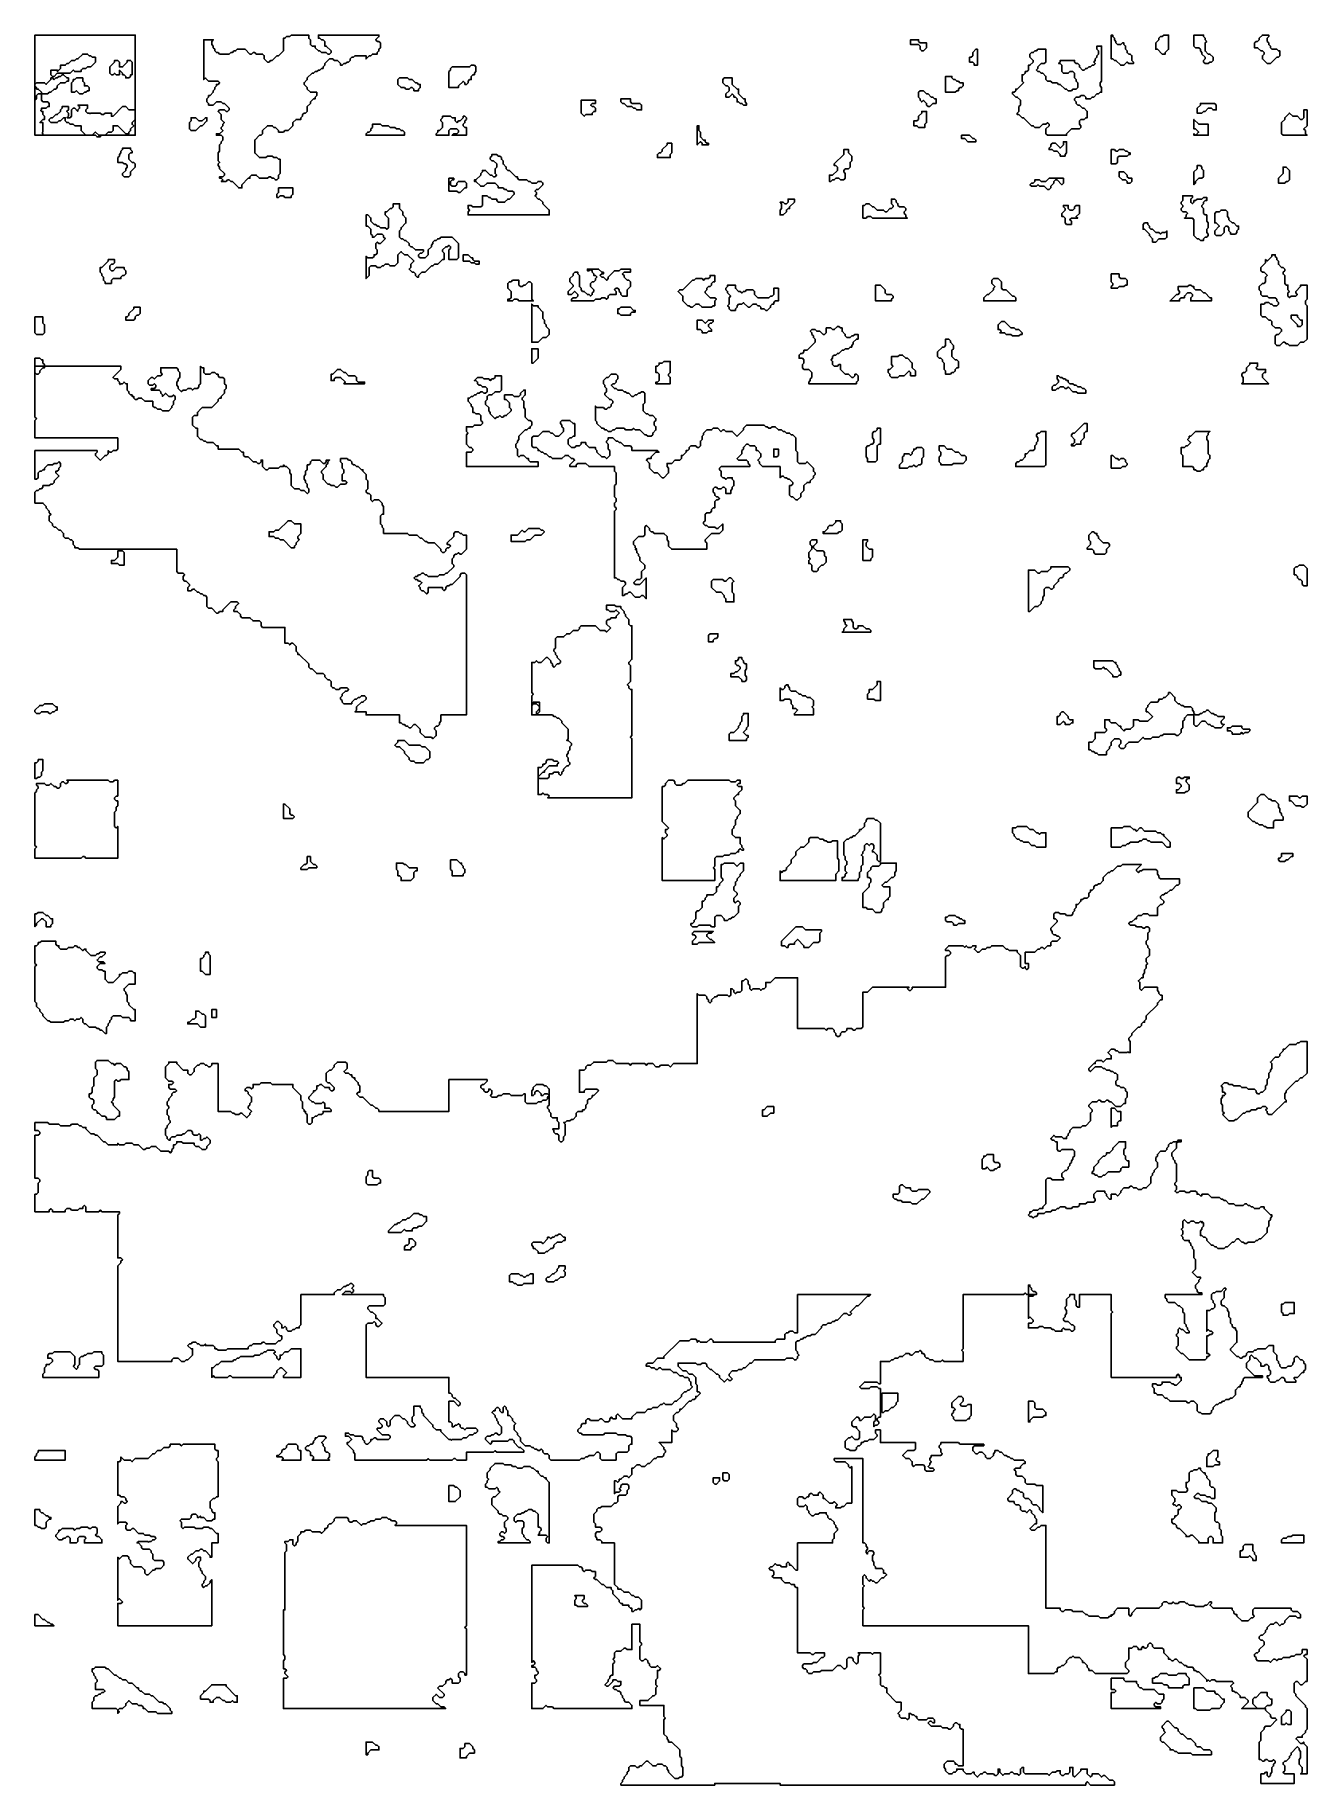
# Model space of a CAD drawing. Header units: metres. Extents: x 0 to 799, y 1 to 1100.
import ezdxf

# ---------------------------------------------------------------- set-up
doc = ezdxf.new("R2010")
doc.units = ezdxf.units.M
doc.layers.add('forest', color=7, linetype='Continuous')
doc.layers.add('forestfragmentation', color=7, linetype='Continuous')

msp = doc.modelspace()

# ---------------------------------------------------------------- linework, layer by layer
at = {"layer": 'forest', "color": 190}
for points in [[(0, 1100), (0, 1100), (63, 1100), (63, 1100), (63, 1100), (63, 1037), (63, 1037), (63, 1037), (42, 1037), (42, 1037), (42, 1037), (42, 1037), (42, 1037), (42, 1037), (42, 1037), (42, 1037), (42, 1037), (41, 1036), (41, 1036), (41, 1036), (39, 1036), (39, 1036), (39, 1036), (38, 1037), (38, 1037), (38, 1037), (38, 1037), (38, 1037), (38, 1037), (38, 1037), (38, 1037), (38, 1037), (0, 1037), (0, 1037), (0, 1037), (0, 1038), (0, 1100), (0, 1100)], [(106, 1072), (106, 1072), (106, 1097), (106, 1097), (106, 1097), (112, 1097), (112, 1097), (112, 1097), (111, 1096), (111, 1096), (111, 1096), (111, 1096), (111, 1096), (111, 1096), (111, 1096), (111, 1096), (111, 1096), (111, 1094), (111, 1094), (111, 1094), (111, 1094), (111, 1094), (111, 1094), (111, 1094), (111, 1094), (111, 1094), (112, 1093), (112, 1093), (112, 1093), (112, 1092), (112, 1092), (112, 1092), (112, 1092), (112, 1092), (112, 1092), (112, 1092), (112, 1092), (112, 1092), (113, 1091), (113, 1091), (113, 1091), (113, 1090), (113, 1090), (113, 1090), (113, 1090), (113, 1090), (113, 1090), (113, 1090), (113, 1090), (113, 1090), (114, 1089), (114, 1089), (114, 1089), (114, 1089), (114, 1089), (114, 1089), (114, 1089), (114, 1089), (114, 1089), (115, 1089), (115, 1089), (115, 1089), (116, 1088), (116, 1088), (116, 1088), (116, 1088), (116, 1088), (116, 1088), (116, 1088), (116, 1088), (116, 1088), (122, 1088), (122, 1088), (122, 1088), (122, 1088), (122, 1088), (122, 1088), (122, 1088), (122, 1088), (122, 1088), (123, 1089), (123, 1089), (123, 1089), (124, 1089), (124, 1089), (124, 1089), (124, 1089), (124, 1089), (124, 1089), (124, 1089), (124, 1089), (124, 1089), (125, 1090), (125, 1090), (125, 1090), (126, 1090), (126, 1090), (126, 1090), (126, 1090), (126, 1090), (126, 1090), (126, 1090), (126, 1090), (126, 1090), (127, 1091), (127, 1091), (127, 1091), (132, 1091), (132, 1091), (132, 1091), (135, 1088), (135, 1088), (135, 1088), (135, 1088), (135, 1088), (135, 1088), (135, 1088), (135, 1088), (135, 1088), (136, 1088), (136, 1088), (136, 1088), (136, 1088), (136, 1088), (136, 1088), (136, 1088), (136, 1088), (136, 1088), (137, 1089), (137, 1089), (137, 1089), (138, 1089), (138, 1089), (138, 1089), (139, 1088), (139, 1088), (139, 1088), (139, 1088), (139, 1088), (139, 1088), (139, 1088), (139, 1088), (139, 1088), (143, 1088), (143, 1088), (143, 1088), (144, 1087), (144, 1087), (144, 1087), (144, 1085), (144, 1085), (144, 1085), (144, 1085), (144, 1085), (144, 1085), (144, 1085), (144, 1085), (144, 1085), (146, 1083), (146, 1083), (146, 1083), (146, 1083), (146, 1083), (146, 1083), (146, 1083), (146, 1083), (146, 1083), (147, 1083), (147, 1083), (147, 1083), (147, 1083), (147, 1083), (147, 1083), (147, 1083), (147, 1083), (147, 1083), (148, 1084), (148, 1084), (148, 1084), (149, 1084), (149, 1084), (149, 1084), (149, 1084), (149, 1084), (149, 1084), (149, 1084), (149, 1084), (149, 1084), (152, 1087), (152, 1087), (152, 1087), (153, 1087), (153, 1087), (153, 1087), (153, 1087), (153, 1087), (153, 1087), (153, 1087), (153, 1087), (153, 1087), (156, 1090), (156, 1090), (156, 1090), (156, 1090), (156, 1090), (156, 1090), (156, 1090), (156, 1090), (156, 1090), (156, 1098), (156, 1098), (156, 1098), (157, 1098), (157, 1098), (157, 1098), (157, 1098), (157, 1098), (157, 1098), (157, 1098), (157, 1098), (157, 1098), (158, 1099), (158, 1099), (158, 1099), (160, 1099), (160, 1099), (160, 1099), (160, 1099), (160, 1099), (160, 1099), (160, 1099), (160, 1099), (160, 1099), (161, 1100), (161, 1100), (161, 1100), (172, 1100), (172, 1100), (172, 1100), (172, 1098), (172, 1098), (172, 1098), (172, 1098), (172, 1098), (172, 1098), (172, 1098), (172, 1098), (172, 1098), (173, 1097), (173, 1097), (173, 1097), (173, 1094), (173, 1094), (173, 1094), (173, 1094), (173, 1094), (173, 1094), (173, 1094), (173, 1094), (173, 1094), (174, 1093), (174, 1093), (174, 1093), (174, 1093), (174, 1093), (174, 1093), (174, 1093), (174, 1093), (174, 1093), (176, 1093), (176, 1093), (176, 1093), (176, 1092), (176, 1092), (176, 1092), (176, 1092), (176, 1092), (176, 1092), (176, 1092), (176, 1092), (176, 1092), (178, 1090), (178, 1090), (178, 1090), (178, 1090), (178, 1090), (178, 1090), (178, 1090), (178, 1090), (178, 1090), (179, 1090), (179, 1090), (179, 1090), (180, 1089), (180, 1089), (180, 1089), (180, 1089), (180, 1089), (180, 1089), (180, 1089), (180, 1089), (180, 1089), (183, 1089), (183, 1089), (183, 1089), (184, 1088), (184, 1088), (184, 1088), (184, 1088), (184, 1088), (184, 1088), (184, 1088), (184, 1088), (184, 1088), (185, 1088), (185, 1088), (185, 1088), (185, 1088), (185, 1088), (185, 1088), (185, 1088), (185, 1088), (185, 1088), (186, 1089), (186, 1089), (186, 1089), (186, 1089), (186, 1089), (186, 1089), (186, 1089), (186, 1089), (186, 1089), (186, 1090), (186, 1090), (186, 1090), (186, 1090), (186, 1090), (186, 1090), (186, 1090), (186, 1090), (186, 1090), (183, 1093), (183, 1093), (183, 1093), (183, 1093), (183, 1093), (183, 1093), (183, 1093), (183, 1093), (183, 1093), (182, 1093), (182, 1093), (182, 1093), (182, 1096), (182, 1096), (182, 1096), (182, 1096), (182, 1096), (182, 1096), (182, 1096), (182, 1096), (182, 1096), (181, 1097), (181, 1097), (181, 1097), (181, 1097), (181, 1097), (181, 1097), (181, 1097), (181, 1097), (181, 1097), (180, 1097), (180, 1097), (180, 1097), (179, 1098), (179, 1098), (179, 1098), (179, 1098), (179, 1098), (179, 1098), (179, 1098), (179, 1098), (179, 1098), (178, 1098), (178, 1098), (178, 1098), (178, 1100), (178, 1100), (178, 1100), (216, 1100), (216, 1100), (216, 1100), (216, 1099), (216, 1099), (216, 1099), (214.1, 1097.1), (214.1, 1097.1), (214.1, 1097.1), (214.1, 1097), (214, 1097), (214, 1097), (214, 1097), (214, 1097), (214, 1097), (214, 1097), (214, 1097), (214, 1097), (214, 1097), (214.1, 1097), (214.1, 1096.9), (214.1, 1096.9), (214.1, 1096.9), (215, 1096), (215, 1096), (215, 1096), (215, 1096), (215, 1096), (215, 1096), (215, 1096), (215, 1096), (215, 1096), (216, 1096), (216, 1096), (216, 1096), (217, 1095), (217, 1095), (217, 1095), (217, 1092), (217, 1092), (217, 1092), (216, 1091), (216, 1091), (216, 1091), (216, 1091), (216, 1091), (216, 1091), (216, 1091), (216, 1091), (216, 1091), (216, 1090), (216, 1090), (216, 1090), (215, 1089), (215, 1089), (215, 1089), (215, 1089), (215, 1089), (215, 1089), (215, 1089), (215, 1089), (215, 1089), (215, 1088), (215, 1088), (215, 1088), (212, 1088), (212, 1088), (212, 1088), (212, 1088), (212, 1088), (212, 1088), (212, 1088), (212, 1088), (212, 1088), (211, 1087), (211, 1087), (211, 1087), (210, 1087), (210, 1087), (210, 1087), (210, 1087), (210, 1087), (210, 1087), (210, 1087), (210, 1087), (210, 1087), (208, 1085), (208, 1085), (208, 1085), (208, 1086.9), (208, 1086.9), (208, 1086.9), (208, 1086.9), (208, 1086.9), (208, 1086.9), (208, 1087), (208, 1087), (208, 1087), (208, 1087), (208, 1087), (207.9, 1087), (207.9, 1087), (207.9, 1087), (207.9, 1087), (207.9, 1087), (207.9, 1087), (201, 1087), (201, 1087), (201, 1087), (201, 1087), (201, 1087), (201, 1087), (201, 1087), (201, 1087), (201, 1087), (200, 1086), (200, 1086), (200, 1086), (199, 1086), (199, 1086), (199, 1086), (199, 1086), (199, 1086), (199, 1086), (199, 1086), (199, 1086), (199, 1086), (198, 1085), (198, 1085), (198, 1085), (198, 1085), (198, 1085), (198, 1085), (198, 1085), (198, 1085), (198, 1085), (198, 1084), (198, 1084), (198, 1084), (197, 1083), (197, 1083), (197, 1083), (196, 1083), (196, 1083), (196, 1083), (196, 1083), (196, 1083), (196, 1083), (196, 1083), (196, 1083), (196, 1083), (195, 1082), (195, 1082), (195, 1082), (194, 1082), (194, 1082), (194, 1082), (194, 1082), (194, 1082), (194, 1082), (194, 1082), (194, 1082), (194, 1082), (193, 1081), (193, 1081), (193, 1081), (192, 1081), (192, 1081), (192, 1081), (192, 1082), (192, 1082), (192, 1082), (192, 1082), (192, 1082), (192, 1082), (192, 1082), (192, 1082), (192, 1082), (190, 1084), (190, 1084), (190, 1084), (190, 1084), (190, 1084), (190, 1084), (190, 1084), (190, 1084), (190, 1084), (188, 1084), (188, 1084), (188, 1084), (187, 1085), (187, 1085), (187, 1085), (187, 1085), (187, 1085), (187, 1085), (187, 1085), (187, 1085), (187, 1085), (185, 1085), (185, 1085), (185, 1085), (185, 1085), (185, 1085), (185, 1085), (185, 1085), (185, 1085), (185, 1085), (182, 1082), (182, 1082), (182, 1082), (182, 1082), (182, 1082), (182, 1082), (182, 1082), (182, 1082), (182, 1082), (182, 1081), (182, 1081), (182, 1081), (181, 1080), (181, 1080), (181, 1080), (181, 1080), (181, 1080), (181, 1080), (181, 1080), (181, 1080), (181, 1080), (181, 1079), (181, 1079), (181, 1079), (180, 1079), (180, 1079), (180, 1079), (180, 1079), (180, 1079), (180, 1079), (180, 1079), (180, 1079), (180, 1079), (179, 1078), (179, 1078), (179, 1078), (178, 1078), (178, 1078), (178, 1078), (178, 1078), (178, 1078), (178, 1078), (178, 1078), (178, 1078), (178, 1078), (177, 1077), (177, 1077), (177, 1077), (176, 1077), (176, 1077), (176, 1077), (176, 1077), (176, 1077), (176, 1077), (176, 1077), (176, 1077), (176, 1077), (175, 1076), (175, 1076), (175, 1076), (174, 1076), (174, 1076), (174, 1076), (174, 1076), (174, 1076), (174, 1076), (174, 1076), (174, 1076), (174, 1076), (171, 1073), (171, 1073), (171, 1073), (171, 1073), (171, 1073), (171, 1073), (171, 1073), (171, 1073), (171, 1073), (171, 1072), (171, 1072), (171, 1072), (169, 1070), (169, 1070), (169, 1070), (169, 1070), (169, 1070), (169, 1070), (169, 1070), (169, 1070), (169, 1070), (169, 1069), (169, 1069), (169, 1069), (169, 1069), (169, 1069), (169, 1069), (169, 1069), (169, 1069), (169, 1069), (171, 1067), (171, 1067), (171, 1067), (171, 1066), (171, 1066), (171, 1066), (171, 1066), (171, 1066), (171, 1066), (171, 1066), (171, 1066), (171, 1066), (173, 1064), (173, 1064), (173, 1064), (173, 1064), (173, 1064), (173, 1064), (173, 1064), (173, 1064), (173, 1064), (177, 1064), (177, 1064), (177, 1064), (177, 1062), (177, 1062), (177, 1062), (176, 1061), (176, 1061), (176, 1061), (176, 1061), (176, 1061), (176, 1061), (176, 1061), (176, 1061), (176, 1061), (176, 1060), (176, 1060), (176, 1060), (175, 1060), (175, 1060), (175, 1060), (175, 1060), (175, 1060), (175, 1060), (175, 1060), (175, 1060), (175, 1060), (173, 1058), (173, 1058), (173, 1058), (173, 1058), (173, 1058), (173, 1058), (173, 1058), (173, 1058), (173, 1058), (173, 1057), (173, 1057), (173, 1057), (171, 1055), (171, 1055), (171, 1055), (171, 1055), (171, 1055), (171, 1055), (171, 1055), (171, 1055), (171, 1055), (171, 1052), (171, 1052), (171, 1052), (170, 1051), (170, 1051), (170, 1051), (169, 1051), (169, 1051), (169, 1051), (169, 1051), (169, 1051), (169, 1051), (169, 1051), (169, 1051), (169, 1051), (168, 1050), (168, 1050), (168, 1050), (168, 1050), (168, 1050), (168, 1050), (168, 1050), (168, 1050), (168, 1050), (168, 1049), (168, 1049), (168, 1049), (167, 1048), (167, 1048), (167, 1048), (167, 1048), (167, 1048), (167, 1048), (167, 1048), (167, 1048), (167, 1048), (167, 1047), (167, 1047), (167, 1047), (164, 1047), (164, 1047), (164, 1047), (164, 1047), (164, 1047), (164, 1047), (164, 1047), (164, 1047), (164, 1047), (162, 1045), (162, 1045), (162, 1045), (162, 1045), (162, 1045), (162, 1045), (162, 1045), (162, 1045), (162, 1045), (162, 1043), (162, 1043), (162, 1043), (159, 1040), (159, 1040), (159, 1040), (157, 1040), (157, 1040), (157, 1040), (157, 1040), (157, 1040), (157, 1040), (157, 1040), (157, 1040), (157, 1040), (156, 1039), (156, 1039), (156, 1039), (153, 1039), (153, 1039), (153, 1039), (153, 1040), (153, 1040), (153, 1040), (153, 1040), (153, 1040), (153, 1040), (153, 1040), (153, 1040), (153, 1040), (151, 1042), (151, 1042), (151, 1042), (151, 1042), (151, 1042), (151, 1042), (151, 1042), (151, 1042), (151, 1042), (150, 1042), (150, 1042), (150, 1042), (149, 1043), (149, 1043), (149, 1043), (149, 1043), (149, 1043), (149, 1043), (149, 1043), (149, 1043), (149, 1043), (146, 1043), (146, 1043), (146, 1043), (146, 1043), (146, 1043), (146, 1043), (146, 1043), (146, 1043), (146, 1043), (143, 1040), (143, 1040), (143, 1040), (143, 1040), (143, 1040), (143, 1040), (143, 1040), (143, 1040), (143, 1040), (143, 1038), (143, 1038), (143, 1038), (142, 1037), (142, 1037), (142, 1037), (141, 1037), (141, 1037), (141, 1037), (141, 1037), (141, 1037), (141, 1037), (141, 1037), (141, 1037), (141, 1037), (138, 1034), (138, 1034), (138, 1034), (138, 1034), (138, 1034), (138, 1034), (138, 1034), (138, 1034), (138, 1034), (138, 1026), (138, 1026), (138, 1026), (138, 1026), (138, 1026), (138, 1026), (138, 1026), (138, 1026), (138, 1026), (141, 1023), (141, 1023), (141, 1023), (141, 1023), (141, 1023), (141, 1023), (141, 1023), (141, 1023), (141, 1023), (145, 1023), (145, 1023), (145, 1023), (145, 1023), (145, 1023), (145, 1023), (145, 1023), (145, 1023), (145, 1023), (146, 1024), (146, 1024), (146, 1024), (149, 1024), (149, 1024), (149, 1024), (150, 1023), (150, 1023), (150, 1023), (150, 1023), (150, 1023), (150, 1023), (150, 1023), (150, 1023), (150, 1023), (152, 1023), (152, 1023), (152, 1023), (153, 1022), (153, 1022), (153, 1022), (153, 1022), (153, 1022), (153, 1022), (153, 1022), (153, 1022), (153, 1022), (154, 1022), (154, 1022), (154, 1022), (154, 1013), (154, 1013), (154, 1013), (153, 1012), (153, 1012), (153, 1012), (153, 1012), (153, 1012), (153, 1012), (153, 1012), (153, 1012), (153, 1012), (153, 1010), (153, 1010), (153, 1010), (152, 1009), (152, 1009), (152, 1009), (151, 1009), (151, 1009), (151, 1009), (150, 1010), (150, 1010), (150, 1010), (150, 1010), (150, 1010), (150, 1010), (150, 1010), (150, 1010), (150, 1010), (149, 1010), (149, 1010), (149, 1010), (148, 1011), (148, 1011), (148, 1011), (148, 1011), (148, 1011), (148, 1011), (148, 1011), (148, 1011), (148, 1011), (147, 1011), (147, 1011), (147, 1011), (147, 1011), (147, 1011), (147, 1011), (147, 1011), (147, 1011), (147, 1011), (146, 1010), (146, 1010), (146, 1010), (141, 1010), (141, 1010), (141, 1010), (139, 1012), (139, 1012), (139, 1012), (139, 1012), (139, 1012), (139, 1012), (139, 1012), (139, 1012), (139, 1012), (136, 1012), (136, 1012), (136, 1012), (136, 1012), (136, 1012), (136, 1012), (136, 1012), (136, 1012), (136, 1012), (135, 1011), (135, 1011), (135, 1011), (135, 1011), (135, 1011), (135, 1011), (135, 1011), (135, 1011), (135, 1011), (135, 1010), (135, 1010), (135, 1010), (134, 1010), (134, 1010), (134, 1010), (134, 1010), (134, 1010), (134, 1010), (134, 1010), (134, 1010), (134, 1010), (130, 1006), (130, 1006), (130, 1006), (130, 1006), (130, 1006), (130, 1006), (130, 1006), (130, 1006), (130, 1006), (130, 1004), (130, 1004), (130, 1004), (128, 1004), (128, 1004), (128, 1004), (124, 1008), (124, 1008), (124, 1008), (124, 1008), (124, 1008), (124, 1008), (124, 1008), (124, 1008), (124, 1008), (123, 1008), (123, 1008), (123, 1008), (122, 1009), (122, 1009), (122, 1009), (122, 1009), (122, 1009), (122, 1009), (122, 1009), (122, 1009), (122, 1009), (121, 1009), (121, 1009), (121, 1009), (121, 1009), (121, 1009), (121, 1009), (121, 1009), (121, 1009), (121, 1009), (120, 1008), (120, 1008), (120, 1008), (117, 1008), (117, 1008), (117, 1008), (117.9, 1008.9), (117.9, 1008.9), (117.9, 1008.9), (117.9, 1009), (118, 1009), (118, 1009), (118, 1009), (118, 1009), (118, 1009), (118, 1009), (118, 1009), (118, 1009), (118, 1009), (117.9, 1009), (117.9, 1009.1), (117.9, 1009.1), (117.9, 1009.1), (117, 1010), (117, 1010), (117, 1010), (117, 1010), (117, 1010), (117, 1010), (117, 1010), (117, 1010), (117, 1010), (116, 1010), (116, 1010), (116, 1010), (116, 1011), (116, 1011), (116, 1011), (118, 1011), (118, 1011), (118, 1011), (118, 1011), (118, 1011), (118, 1011), (118, 1011), (118, 1011), (118, 1011), (119, 1012), (119, 1012), (119, 1012), (119, 1012), (119, 1012), (119, 1012), (119, 1012), (119, 1012), (119, 1012), (119, 1013), (119, 1013), (119, 1013), (119, 1013), (119, 1013), (119, 1013), (119, 1013), (119, 1013), (119, 1013), (116, 1016), (116, 1016), (116, 1016), (116, 1017), (116, 1017), (116, 1017), (116, 1017), (116, 1017), (116, 1017), (116, 1017), (116, 1017), (116, 1017), (115, 1018), (115, 1018), (115, 1018), (115, 1019), (115, 1019), (115, 1019), (115.9, 1019.9), (115.9, 1019.9), (115.9, 1019.9), (115.9, 1020), (116, 1020), (116, 1020), (116, 1020), (116, 1020), (116, 1020), (116, 1020), (116, 1020), (116, 1020), (116, 1020), (115.9, 1020), (115.9, 1020.1), (115.9, 1020.1), (115.9, 1020.1), (115, 1021), (115, 1021), (115, 1021), (115, 1026), (115, 1026), (115, 1026), (116, 1027), (116, 1027), (116, 1027), (116, 1027), (116, 1027), (116, 1027), (116, 1027), (116, 1027), (116, 1027), (116, 1031), (116, 1031), (116, 1031), (117, 1032), (117, 1032), (117, 1032), (117, 1032), (117, 1032), (117, 1032), (117, 1032), (117, 1032), (117, 1032), (117, 1033), (117, 1033), (117, 1033), (118, 1034), (118, 1034), (118, 1034), (118, 1034), (118, 1034), (118, 1034), (118, 1034), (118, 1034), (118, 1034), (118, 1036), (118, 1036), (118, 1036), (118, 1036), (118, 1036), (118, 1036), (118, 1036), (118, 1036), (118, 1036), (117, 1037), (117, 1037), (117, 1037), (117, 1037), (117, 1037), (117, 1037), (117, 1037), (117, 1037), (117, 1037), (114, 1037), (114, 1037), (114, 1037), (114, 1038), (114, 1038), (114, 1038), (116, 1038), (116, 1038), (116, 1038), (116, 1038), (116, 1038), (116, 1038), (116, 1038), (116, 1038), (116, 1038), (117.9, 1039.9), (117.9, 1039.9), (117.9, 1039.9), (117.9, 1040), (118, 1040), (118, 1040), (118, 1040), (118, 1040), (118, 1040), (118, 1040), (118, 1040), (118, 1040), (118, 1040), (117.9, 1040), (117.9, 1040.1), (117.9, 1040.1), (117.9, 1040.1), (117, 1041), (117, 1041), (117, 1041), (117, 1042), (117, 1042), (117, 1042), (118, 1043), (118, 1043), (118, 1043), (118, 1043), (118, 1043), (118, 1043), (118, 1043), (118, 1043), (118, 1043), (118, 1044), (118, 1044), (118, 1044), (118.9, 1044.9), (118.9, 1044.9), (118.9, 1044.9), (118.9, 1045), (119, 1045), (119, 1045), (119, 1045), (119, 1045), (119, 1045), (119, 1045), (119, 1045), (119, 1045), (119, 1045), (118.9, 1045), (118.9, 1045.1), (118.9, 1045.1), (118.9, 1045.1), (117, 1047), (117, 1047), (117, 1047), (117, 1050), (117, 1050), (117, 1050), (117, 1050), (117, 1050), (117, 1050), (117, 1050), (117, 1050), (117, 1050), (115, 1052), (115, 1052), (115, 1052), (116, 1053), (116, 1053), (116, 1053), (119, 1053), (119, 1053), (119, 1053), (120, 1052), (120, 1052), (120, 1052), (120, 1052), (120, 1052), (120, 1052), (120, 1052), (120, 1052), (120, 1052), (121, 1052), (121, 1052), (121, 1052), (121, 1052), (121, 1052), (121, 1052), (121, 1052), (121, 1052), (121, 1052), (122, 1053), (122, 1053), (122, 1053), (122, 1053), (122, 1053), (122, 1053), (122, 1053), (122, 1053), (122, 1053), (122, 1054), (122, 1054), (122, 1054), (122, 1054), (122, 1054), (122, 1054), (122, 1054), (122, 1054), (122, 1054), (119, 1057), (119, 1057), (119, 1057), (119, 1057), (119, 1057), (119, 1057), (119, 1057), (119, 1057), (119, 1057), (118, 1057), (118, 1057), (118, 1057), (117, 1058), (117, 1058), (117, 1058), (117, 1058), (117, 1058), (117, 1058), (117, 1058), (117, 1058), (117, 1058), (114, 1058), (114, 1058), (114, 1058), (114, 1058), (114, 1058), (114, 1058), (114, 1058), (114, 1058), (114, 1058), (112, 1056), (112, 1056), (112, 1056), (109, 1056), (109, 1056), (109, 1056), (109, 1057), (109, 1057), (109, 1057), (109, 1057), (109, 1057), (109, 1057), (109, 1057), (109, 1057), (109, 1057), (108, 1058), (108, 1058), (108, 1058), (108, 1060), (108, 1060), (108, 1060), (109, 1061), (109, 1061), (109, 1061), (109, 1061), (109, 1061), (109, 1061), (109, 1061), (109, 1061), (109, 1061), (109, 1062), (109, 1062), (109, 1062), (110, 1062), (110, 1062), (110, 1062), (110, 1062), (110, 1062), (110, 1062), (110, 1062), (110, 1062), (110, 1062), (112, 1064), (112, 1064), (112, 1064), (112, 1064), (112, 1064), (112, 1064), (112, 1064), (112, 1064), (112, 1064), (112, 1065), (112, 1065), (112, 1065), (113, 1066), (113, 1066), (113, 1066), (113, 1066), (113, 1066), (113, 1066), (113, 1066), (113, 1066), (113, 1066), (113, 1067), (113, 1067), (113, 1067), (114, 1068), (114, 1068), (114, 1068), (114, 1068), (114, 1068), (114, 1068), (114, 1068), (114, 1068), (114, 1068), (114, 1069), (114, 1069), (114, 1069), (115, 1069), (115, 1069), (115, 1069), (115, 1069), (115, 1069), (115, 1069), (115, 1069), (115, 1069), (115, 1069), (115.9, 1069.9), (115.9, 1069.9), (115.9, 1069.9), (115.9, 1070), (116, 1070), (116, 1070), (116, 1070), (116, 1070), (116, 1070), (116, 1070), (116, 1070), (116, 1070), (116, 1070), (115.9, 1070), (115.9, 1070.1), (115.9, 1070.1), (115.9, 1070.1), (115, 1071), (115, 1071), (115, 1071), (115, 1071), (115, 1071), (115, 1071), (115, 1071), (115, 1071), (115, 1071), (109, 1071), (109, 1071), (109, 1071), (107.1, 1072.9), (107.1, 1072.9), (107.1, 1072.9), (107, 1072.9), (107, 1073), (107, 1073), (107, 1073), (107, 1073), (107, 1073), (107, 1073), (107, 1073), (107, 1073), (107, 1073), (107, 1072.9), (106.9, 1072.9), (106.9, 1072.9), (106.9, 1072.9), (106, 1072), (106, 1072)], [(676, 1100), (676, 1100), (677, 1100), (677, 1100), (677, 1100), (677, 1099), (677, 1099), (677, 1099), (677, 1099), (677, 1099), (677, 1099), (677, 1099), (677, 1099), (677, 1099), (678, 1098), (678, 1098), (678, 1098), (678, 1097), (678, 1097), (678, 1097), (678, 1097), (678, 1097), (678, 1097), (678, 1097), (678, 1097), (678, 1097), (679, 1096), (679, 1096), (679, 1096), (679, 1095), (679, 1095), (679, 1095), (679, 1095), (679, 1095), (679, 1095), (679, 1095), (679, 1095), (679, 1095), (680, 1094), (680, 1094), (680, 1094), (680, 1094), (680, 1094), (680, 1094), (680, 1094), (680, 1094), (680, 1094), (682, 1094), (682, 1094), (682, 1094), (682, 1094), (682, 1094), (682, 1094), (682, 1094), (682, 1094), (682, 1094), (683, 1095), (683, 1095), (683, 1095), (684, 1095), (684, 1095), (684, 1095), (684, 1094), (684, 1094), (684, 1094), (684, 1094), (684, 1094), (684, 1094), (684, 1094), (684, 1094), (684, 1094), (685, 1093), (685, 1093), (685, 1093), (685, 1091), (685, 1091), (685, 1091), (685, 1091), (685, 1091), (685, 1091), (685, 1091), (685, 1091), (685, 1091), (686, 1090), (686, 1090), (686, 1090), (686, 1089), (686, 1089), (686, 1089), (686, 1089), (686, 1089), (686, 1089), (686, 1089), (686, 1089), (686, 1089), (687, 1088), (687, 1088), (687, 1088), (687, 1088), (687, 1088), (687, 1088), (687, 1088), (687, 1088), (687, 1088), (688, 1088), (688, 1088), (688, 1088), (689, 1087), (689, 1087), (689, 1087), (689, 1084), (689, 1084), (689, 1084), (689, 1084), (689, 1084), (689, 1084), (689, 1084), (689, 1084), (689, 1084), (690, 1083), (690, 1083), (690, 1083), (690, 1082), (690, 1082), (690, 1082), (687, 1082), (687, 1082), (687, 1082), (686.1, 1082.9), (686.1, 1082.9), (686.1, 1082.9), (686, 1082.9), (686, 1083), (686, 1083), (686, 1083), (686, 1083), (686, 1083), (686, 1083), (686, 1083), (686, 1083), (686, 1083), (686, 1082.9), (685.9, 1082.9), (685.9, 1082.9), (685.9, 1082.9), (684, 1081), (684, 1081), (684, 1081), (682, 1081), (682, 1081), (682, 1081), (679, 1084), (679, 1084), (679, 1084), (679, 1084), (679, 1084), (679, 1084), (679, 1084), (679, 1084), (679, 1084), (678, 1084), (678, 1084), (678, 1084), (677, 1085), (677, 1085), (677, 1085), (677, 1085), (677, 1085), (677, 1085), (677, 1085), (677, 1085), (677, 1085), (676, 1085), (676, 1085), (676, 1085), (676, 1100), (676, 1100)], [(704, 1091), (704, 1091), (704, 1095), (704, 1095), (704, 1095), (706, 1097), (706, 1097), (706, 1097), (706, 1097), (706, 1097), (706, 1097), (706, 1097), (706, 1097), (706, 1097), (706, 1098), (706, 1098), (706, 1098), (707, 1099), (707, 1099), (707, 1099), (708, 1099), (708, 1099), (708, 1099), (708, 1099), (708, 1099), (708, 1099), (708, 1099), (708, 1099), (708, 1099), (709, 1100), (709, 1100), (709, 1100), (712, 1100), (712, 1100), (712, 1100), (712, 1091), (712, 1091), (712, 1091), (710, 1089), (710, 1089), (710, 1089), (710, 1089), (710, 1089), (710, 1089), (710, 1089), (710, 1089), (710, 1089), (710, 1088), (710, 1088), (710, 1088), (708, 1088), (708, 1088), (708, 1088), (705, 1091), (705, 1091), (705, 1091), (705, 1091), (705, 1091), (705, 1091), (705, 1091), (705, 1091), (705, 1091), (704, 1091), (704, 1091)], [(728, 1100), (728, 1100), (734, 1100), (734, 1100), (734, 1100), (734, 1099), (734, 1099), (734, 1099), (734, 1099), (734, 1099), (734, 1099), (734, 1099), (734, 1099), (734, 1099), (735, 1098), (735, 1098), (735, 1098), (735, 1097), (735, 1097), (735, 1097), (735, 1097), (735, 1097), (735, 1097), (735, 1097), (735, 1097), (735, 1097), (736, 1096), (736, 1096), (736, 1096), (735, 1095), (735, 1095), (735, 1095), (735, 1095), (735, 1095), (735, 1095), (735, 1095), (735, 1095), (735, 1095), (735, 1090), (735, 1090), (735, 1090), (735, 1090), (735, 1090), (735, 1090), (735, 1090), (735, 1090), (735, 1090), (737, 1088), (737, 1088), (737, 1088), (737, 1088), (737, 1088), (737, 1088), (737, 1088), (737, 1088), (737, 1088), (738, 1088), (738, 1088), (738, 1088), (740, 1086), (740, 1086), (740, 1086), (740, 1084), (740, 1084), (740, 1084), (739, 1083), (739, 1083), (739, 1083), (738, 1083), (738, 1083), (738, 1083), (738, 1083), (738, 1083), (738, 1083), (738, 1083), (738, 1083), (738, 1083), (737, 1082), (737, 1082), (737, 1082), (735, 1082), (735, 1082), (735, 1082), (734, 1083), (734, 1083), (734, 1083), (734, 1084), (734, 1084), (734, 1084), (735, 1085), (735, 1085), (735, 1085), (735, 1085), (735, 1085), (735, 1085), (735, 1085), (735, 1085), (735, 1085), (735, 1086), (735, 1086), (735, 1086), (735, 1086), (735, 1086), (735, 1086), (735, 1086), (735, 1086), (735, 1086), (733, 1088), (733, 1088), (733, 1088), (733, 1089), (733, 1089), (733, 1089), (733, 1089), (733, 1089), (733, 1089), (733, 1089), (733, 1089), (733, 1089), (732, 1090), (732, 1090), (732, 1090), (732, 1091), (732, 1091), (732, 1091), (732, 1091), (732, 1091), (732, 1091), (732, 1091), (732, 1091), (732, 1091), (731, 1092), (731, 1092), (731, 1092), (731, 1092), (731, 1092), (731, 1092), (731, 1092), (731, 1092), (731, 1092), (729, 1092), (729, 1092), (729, 1092), (728, 1093), (728, 1093), (728, 1093), (728, 1100), (728, 1100)], [(766, 1092), (766, 1092), (766, 1095), (766, 1095), (766, 1095), (767, 1096), (767, 1096), (767, 1096), (768, 1096), (768, 1096), (768, 1096), (768, 1096), (768, 1096), (768, 1096), (768, 1096), (768, 1096), (768, 1096), (769, 1097), (769, 1097), (769, 1097), (769, 1097), (769, 1097), (769, 1097), (769, 1097), (769, 1097), (769, 1097), (769, 1098), (769, 1098), (769, 1098), (771, 1100), (771, 1100), (771, 1100), (775, 1100), (775, 1100), (775, 1100), (775, 1099), (775, 1099), (775, 1099), (774, 1098), (774, 1098), (774, 1098), (774, 1098), (774, 1098), (774, 1098), (774, 1098), (774, 1098), (774, 1098), (774, 1096), (774, 1096), (774, 1096), (774, 1096), (774, 1096), (774, 1096), (774, 1096), (774, 1096), (774, 1096), (775, 1095), (775, 1095), (775, 1095), (775, 1094), (775, 1094), (775, 1094), (775, 1094), (775, 1094), (775, 1094), (775, 1094), (775, 1094), (775, 1094), (776, 1093), (776, 1093), (776, 1093), (776, 1092), (776, 1092), (776, 1092), (776, 1092), (776, 1092), (776, 1092), (776, 1092), (776, 1092), (776, 1092), (777, 1091), (777, 1091), (777, 1091), (777, 1091), (777, 1091), (777, 1091), (777, 1091), (777, 1091), (777, 1091), (780, 1091), (780, 1091), (780, 1091), (781, 1090), (781, 1090), (781, 1090), (781, 1090), (781, 1090), (781, 1090), (781, 1090), (781, 1090), (781, 1090), (782, 1090), (782, 1090), (782, 1090), (782, 1087), (782, 1087), (782, 1087), (781, 1086), (781, 1086), (781, 1086), (780, 1086), (780, 1086), (780, 1086), (780, 1086), (780, 1086), (780, 1086), (780, 1086), (780, 1086), (780, 1086), (776, 1082), (776, 1082), (776, 1082), (774, 1082), (774, 1082), (774, 1082), (771, 1085), (771, 1085), (771, 1085), (771, 1087), (771, 1087), (771, 1087), (772, 1088), (772, 1088), (772, 1088), (772, 1088), (772, 1088), (772, 1088), (772, 1088), (772, 1088), (772, 1088), (772, 1089), (772, 1089), (772, 1089), (772, 1089), (772, 1089), (772, 1089), (772, 1089), (772, 1089), (772, 1089), (771, 1090), (771, 1090), (771, 1090), (771, 1090), (771, 1090), (771, 1090), (771, 1090), (771, 1090), (771, 1090), (770, 1090), (770, 1090), (770, 1090), (768, 1092), (768, 1092), (768, 1092), (768, 1092), (768, 1092), (768, 1092), (768, 1092), (768, 1092), (768, 1092), (766, 1092), (766, 1092)], [(550, 1097), (550, 1097), (555, 1097), (555, 1097), (555, 1097), (555, 1096), (555, 1096), (555, 1096), (555, 1096), (555, 1096), (555, 1096), (555, 1096), (555, 1096), (555, 1096), (556, 1095), (556, 1095), (556, 1095), (556, 1095), (556, 1095), (556, 1095), (556, 1095), (556, 1095), (556, 1095), (560, 1095), (560, 1095), (560, 1095), (560, 1092), (560, 1092), (560, 1092), (558, 1090), (558, 1090), (558, 1090), (557, 1090), (557, 1090), (557, 1090), (556, 1091), (556, 1091), (556, 1091), (556, 1093), (556, 1093), (556, 1093), (556, 1093), (556, 1093), (556, 1093), (556, 1093), (556, 1093), (556, 1093), (555, 1094), (555, 1094), (555, 1094), (555, 1094), (555, 1094), (555, 1094), (555, 1094), (555, 1094), (555, 1094), (550, 1094), (550, 1094), (550, 1094), (550, 1097), (550, 1097)], [(587, 1083), (587, 1083), (587, 1086), (587, 1086), (587, 1086), (588, 1086), (588, 1086), (588, 1086), (588, 1086), (588, 1086), (588, 1086), (588, 1086), (588, 1086), (588, 1086), (589, 1087), (589, 1087), (589, 1087), (589, 1087), (589, 1087), (589, 1087), (589, 1087), (589, 1087), (589, 1087), (589, 1089), (589, 1089), (589, 1089), (591, 1091), (591, 1091), (591, 1091), (592, 1091), (592, 1091), (592, 1091), (592, 1081), (592, 1081), (592, 1081), (590, 1081), (590, 1081), (590, 1081), (590, 1082), (590, 1082), (590, 1082), (590, 1082), (590, 1082), (590, 1082), (590, 1082), (590, 1082), (590, 1082), (589, 1083), (589, 1083), (589, 1083), (589, 1083), (589, 1083), (589, 1083), (589, 1083), (589, 1083), (589, 1083), (587, 1083), (587, 1083)], [(614, 1064), (614, 1064), (615, 1064), (615, 1064), (615, 1064), (615, 1064), (615, 1064), (615, 1064), (615, 1064), (615, 1064), (615, 1064), (616, 1065), (616, 1065), (616, 1065), (616, 1065), (616, 1065), (616, 1065), (616, 1065), (616, 1065), (616, 1065), (616, 1066), (616, 1066), (616, 1066), (617, 1066), (617, 1066), (617, 1066), (617, 1066), (617, 1066), (617, 1066), (617, 1066), (617, 1066), (617, 1066), (620.9, 1069.9), (620.9, 1069.9), (620.9, 1069.9), (620.9, 1070), (621, 1070), (621, 1070), (621, 1070), (621, 1070), (621, 1070), (621, 1070), (621, 1070), (621, 1070), (621, 1070), (620.9, 1070), (620.9, 1070.1), (620.9, 1070.1), (620.9, 1070.1), (620, 1071), (620, 1071), (620, 1071), (620, 1075), (620, 1075), (620, 1075), (621, 1075), (621, 1075), (621, 1075), (621, 1075), (621, 1075), (621, 1075), (621, 1075), (621, 1075), (621, 1075), (622, 1076), (622, 1076), (622, 1076), (622, 1076), (622, 1076), (622, 1076), (622, 1076), (622, 1076), (622, 1076), (622, 1077), (622, 1077), (622, 1077), (623, 1077), (623, 1077), (623, 1077), (623, 1077), (623, 1077), (623, 1077), (623, 1077), (623, 1077), (623, 1077), (624, 1078), (624, 1078), (624, 1078), (624, 1078), (624, 1078), (624, 1078), (624, 1078), (624, 1078), (624, 1078), (624, 1081), (624, 1081), (624, 1081), (625, 1081), (625, 1081), (625, 1081), (625, 1081), (625, 1081), (625, 1081), (625, 1081), (625, 1081), (625, 1081), (627, 1083), (627, 1083), (627, 1083), (627, 1083), (627, 1083), (627, 1083), (627, 1083), (627, 1083), (627, 1083), (627, 1084), (627, 1084), (627, 1084), (627, 1084), (627, 1084), (627, 1084), (627, 1084), (627, 1084), (627, 1084), (625, 1086), (625, 1086), (625, 1086), (625, 1088), (625, 1088), (625, 1088), (626, 1089), (626, 1089), (626, 1089), (627, 1089), (627, 1089), (627, 1089), (627, 1089), (627, 1089), (627, 1089), (627, 1089), (627, 1089), (627, 1089), (628, 1090), (628, 1090), (628, 1090), (629, 1090), (629, 1090), (629, 1090), (629, 1090), (629, 1090), (629, 1090), (629, 1090), (629, 1090), (629, 1090), (630, 1091), (630, 1091), (630, 1091), (635, 1091), (635, 1091), (635, 1091), (635, 1083), (635, 1083), (635, 1083), (634, 1082), (634, 1082), (634, 1082), (632, 1082), (632, 1082), (632, 1082), (632, 1082), (632, 1082), (632, 1082), (632, 1082), (632, 1082), (632, 1082), (630, 1080), (630, 1080), (630, 1080), (630, 1080), (630, 1080), (630, 1080), (630, 1080), (630, 1080), (630, 1080), (630, 1079), (630, 1079), (630, 1079), (629.1, 1078.1), (629.1, 1078.1), (629.1, 1078.1), (629.1, 1078), (629, 1078), (629, 1078), (629, 1078), (629, 1078), (629, 1078), (629, 1078), (629, 1078), (629, 1078), (629, 1078), (629.1, 1078), (629.1, 1077.9), (629.1, 1077.9), (629.1, 1077.9), (630, 1077), (630, 1077), (630, 1077), (630, 1077), (630, 1077), (630, 1077), (630, 1077), (630, 1077), (630, 1077), (631, 1077), (631, 1077), (631, 1077), (632, 1076), (632, 1076), (632, 1076), (632, 1076), (632, 1076), (632, 1076), (632, 1076), (632, 1076), (632, 1076), (633, 1076), (633, 1076), (633, 1076), (635, 1074), (635, 1074), (635, 1074), (635, 1072), (635, 1072), (635, 1072), (635, 1072), (635, 1072), (635, 1072), (635, 1072), (635, 1072), (635, 1072), (636, 1071), (636, 1071), (636, 1071), (636, 1071), (636, 1071), (636, 1071), (636, 1071), (636, 1071), (636, 1071), (638, 1071), (638, 1071), (638, 1071), (639, 1070), (639, 1070), (639, 1070), (639, 1070), (639, 1070), (639, 1070), (639, 1070), (639, 1070), (639, 1070), (642, 1070), (642, 1070), (642, 1070), (643, 1069), (643, 1069), (643, 1069), (643, 1069), (643, 1069), (643, 1069), (643, 1069), (643, 1069), (643, 1069), (644, 1069), (644, 1069), (644, 1069), (647, 1066), (647, 1066), (647, 1066), (647, 1066), (647, 1066), (647, 1066), (647, 1066), (647, 1066), (647, 1066), (648, 1066), (648, 1066), (648, 1066), (649, 1065), (649, 1065), (649, 1065), (649, 1065), (649, 1065), (649, 1065), (649, 1065), (649, 1065), (649, 1065), (651, 1065), (651, 1065), (651, 1065), (651, 1065), (651, 1065), (651, 1065), (651, 1065), (651, 1065), (651, 1065), (652, 1066), (652, 1066), (652, 1066), (654, 1066), (654, 1066), (654, 1066), (654, 1066), (654, 1066), (654, 1066), (654, 1066), (654, 1066), (654, 1066), (655, 1067), (655, 1067), (655, 1067), (655, 1067), (655, 1067), (655, 1067), (655, 1067), (655, 1067), (655, 1067), (655, 1070), (655, 1070), (655, 1070), (655, 1070), (655, 1070), (655, 1070), (655, 1070), (655, 1070), (655, 1070), (654, 1071), (654, 1071), (654, 1071), (654, 1072), (654, 1072), (654, 1072), (654, 1072), (654, 1072), (654, 1072), (654, 1072), (654, 1072), (654, 1072), (653, 1073), (653, 1073), (653, 1073), (653, 1076), (653, 1076), (653, 1076), (653, 1076), (653, 1076), (653, 1076), (653, 1076), (653, 1076), (653, 1076), (652, 1077), (652, 1077), (652, 1077), (652, 1077), (652, 1077), (652, 1077), (652, 1077), (652, 1077), (652, 1077), (650, 1077), (650, 1077), (650, 1077), (650, 1077), (650, 1077), (650, 1077), (650, 1077), (650, 1077), (650, 1077), (649, 1076), (649, 1076), (649, 1076), (646, 1076), (646, 1076), (646, 1076), (645, 1077), (645, 1077), (645, 1077), (645, 1081), (645, 1081), (645, 1081), (645, 1081), (645, 1081), (645, 1081), (645, 1081), (645, 1081), (645, 1081), (644, 1082), (644, 1082), (644, 1082), (644, 1082), (644, 1082), (644, 1082), (644, 1082), (644, 1082), (644, 1082), (643, 1082), (643, 1082), (643, 1082), (644, 1083), (644, 1083), (644, 1083), (644, 1083), (644, 1083), (644, 1083), (644, 1083), (644, 1083), (644, 1083), (644, 1084), (644, 1084), (644, 1084), (653, 1084), (653, 1084), (653, 1084), (653, 1083), (653, 1083), (653, 1083), (653, 1083), (653, 1083), (653, 1083), (653, 1083), (653, 1083), (653, 1083), (654, 1082), (654, 1082), (654, 1082), (654, 1082), (654, 1082), (654, 1082), (654, 1082), (654, 1082), (654, 1082), (655, 1082), (655, 1082), (655, 1082), (656, 1081), (656, 1081), (656, 1081), (656, 1080), (656, 1080), (656, 1080), (656, 1080), (656, 1080), (656, 1080), (656, 1080), (656, 1080), (656, 1080), (658, 1078), (658, 1078), (658, 1078), (658, 1078), (658, 1078), (658, 1078), (658, 1078), (658, 1078), (658, 1078), (659, 1078), (659, 1078), (659, 1078), (659, 1078), (659, 1078), (659, 1078), (659, 1078), (659, 1078), (659, 1078), (660, 1079), (660, 1079), (660, 1079), (661, 1079), (661, 1079), (661, 1079), (661, 1079), (661, 1079), (661, 1079), (661, 1079), (661, 1079), (661, 1079), (662, 1080), (662, 1080), (662, 1080), (663, 1080), (663, 1080), (663, 1080), (663, 1080), (663, 1080), (663, 1080), (663, 1080), (663, 1080), (663, 1080), (664, 1081), (664, 1081), (664, 1081), (665, 1081), (665, 1081), (665, 1081), (665, 1081), (665, 1081), (665, 1081), (665, 1081), (665, 1081), (665, 1081), (665.9, 1081.9), (665.9, 1081.9), (665.9, 1081.9), (665.9, 1082), (666, 1082), (666, 1082), (666, 1082), (666, 1082), (666, 1082), (666, 1082), (666, 1082), (666, 1082), (666, 1082), (665.9, 1082), (665.9, 1082.1), (665.9, 1082.1), (665.9, 1082.1), (665, 1083), (665, 1083), (665, 1083), (666, 1084), (666, 1084), (666, 1084), (666, 1084), (666, 1084), (666, 1084), (666, 1084), (666, 1084), (666, 1084), (666, 1085), (666, 1085), (666, 1085), (667, 1086), (667, 1086), (667, 1086), (667, 1086), (667, 1086), (667, 1086), (667, 1086), (667, 1086), (667, 1086), (667, 1087), (667, 1087), (667, 1087), (668, 1088), (668, 1088), (668, 1088), (668, 1088), (668, 1088), (668, 1088), (668, 1088), (668, 1088), (668, 1088), (668, 1090), (668, 1090), (668, 1090), (668, 1090), (668, 1090), (668, 1090), (668, 1090), (668, 1090), (668, 1090), (667, 1091), (667, 1091), (667, 1091), (667, 1093), (667, 1093), (667, 1093), (670, 1093), (670, 1093), (670, 1093), (670, 1071), (670, 1071), (670, 1071), (669, 1070), (669, 1070), (669, 1070), (669, 1070), (669, 1070), (669, 1070), (669, 1070), (669, 1070), (669, 1070), (669, 1068), (669, 1068), (669, 1068), (669, 1068), (669, 1068), (669, 1068), (669, 1068), (669, 1068), (669, 1068), (670, 1067), (670, 1067), (670, 1067), (670, 1064), (670, 1064), (670, 1064), (669, 1064), (669, 1064), (669, 1064), (669, 1064), (669, 1064), (669, 1064), (669, 1064), (669, 1064), (669, 1064), (668, 1063), (668, 1063), (668, 1063), (667, 1063), (667, 1063), (667, 1063), (667, 1063), (667, 1063), (667, 1063), (667, 1063), (667, 1063), (667, 1063), (665, 1061), (665, 1061), (665, 1061), (664, 1061), (664, 1061), (664, 1061), (664, 1061), (664, 1061), (664, 1061), (664, 1061), (664, 1061), (664, 1061), (663, 1060), (663, 1060), (663, 1060), (660, 1060), (660, 1060), (660, 1060), (660, 1061), (660, 1061), (660, 1061), (660, 1061), (660, 1061), (660, 1061), (660, 1061), (660, 1061), (660, 1061), (659, 1062), (659, 1062), (659, 1062), (659, 1062), (659, 1062), (659, 1062), (659, 1062), (659, 1062), (659, 1062), (657, 1062), (657, 1062), (657, 1062), (657, 1062), (657, 1062), (657, 1062), (657, 1062), (657, 1062), (657, 1062), (656, 1061), (656, 1061), (656, 1061), (654, 1061), (654, 1061), (654, 1061), (654, 1061), (654, 1061), (654, 1061), (654, 1061), (654, 1061), (654, 1061), (653, 1060), (653, 1060), (653, 1060), (653, 1060), (653, 1060), (653, 1060), (653, 1060), (653, 1060), (653, 1060), (653, 1059), (653, 1059), (653, 1059), (653, 1059), (653, 1059), (653, 1059), (653, 1059), (653, 1059), (653, 1059), (654, 1058), (654, 1058), (654, 1058), (654, 1057), (654, 1057), (654, 1057), (654, 1057), (654, 1057), (654, 1057), (654, 1057), (654, 1057), (654, 1057), (655, 1056), (655, 1056), (655, 1056), (655, 1056), (655, 1056), (655, 1056), (655, 1056), (655, 1056), (655, 1056), (656, 1056), (656, 1056), (656, 1056), (658, 1054), (658, 1054), (658, 1054), (658, 1054), (658, 1054), (658, 1054), (658, 1054), (658, 1054), (658, 1054), (659, 1054), (659, 1054), (659, 1054), (661, 1052), (661, 1052), (661, 1052), (661, 1048), (661, 1048), (661, 1048), (660, 1048), (660, 1048), (660, 1048), (660, 1048), (660, 1048), (660, 1048), (660, 1048), (660, 1048), (660, 1048), (659, 1047), (659, 1047), (659, 1047), (657, 1047), (657, 1047), (657, 1047), (657, 1047), (657, 1047), (657, 1047), (657, 1047), (657, 1047), (657, 1047), (656, 1046), (656, 1046), (656, 1046), (656, 1046), (656, 1046), (656, 1046), (656, 1046), (656, 1046), (656, 1046), (656, 1044), (656, 1044), (656, 1044), (656, 1044), (656, 1044), (656, 1044), (656, 1044), (656, 1044), (656, 1044), (657, 1043), (657, 1043), (657, 1043), (657, 1042), (657, 1042), (657, 1042), (656, 1041), (656, 1041), (656, 1041), (651, 1041), (651, 1041), (651, 1041), (651, 1041), (651, 1041), (651, 1041), (651, 1041), (651, 1041), (651, 1041), (648, 1038), (648, 1038), (648, 1038), (648, 1038), (648, 1038), (648, 1038), (648, 1038), (648, 1038), (648, 1038), (648, 1037), (648, 1037), (648, 1037), (636, 1037), (636, 1037), (636, 1037), (635, 1038), (635, 1038), (635, 1038), (635, 1041), (635, 1041), (635, 1041), (637, 1043), (637, 1043), (637, 1043), (637, 1043), (637, 1043), (637, 1043), (637, 1043), (637, 1043), (637, 1043), (637, 1044), (637, 1044), (637, 1044), (637, 1044), (637, 1044), (637, 1044), (637, 1044), (637, 1044), (637, 1044), (636.1, 1044.9), (636.1, 1044.9), (636.1, 1044.9), (636, 1044.9), (636, 1045), (636, 1045), (636, 1045), (636, 1045), (636, 1045), (636, 1045), (636, 1045), (636, 1045), (636, 1045), (636, 1044.9), (635.9, 1044.9), (635.9, 1044.9), (635.9, 1044.9), (635, 1044), (635, 1044), (635, 1044), (633, 1044), (633, 1044), (633, 1044), (633, 1044), (633, 1044), (633, 1044), (633, 1044), (633, 1044), (633, 1044), (631, 1042), (631, 1042), (631, 1042), (628, 1042), (628, 1042), (628, 1042), (627, 1043), (627, 1043), (627, 1043), (627, 1043), (627, 1043), (627, 1043), (627, 1043), (627, 1043), (627, 1043), (626, 1043), (626, 1043), (626, 1043), (621, 1048), (621, 1048), (621, 1048), (621, 1048), (621, 1048), (621, 1048), (621, 1048), (621, 1048), (621, 1048), (620, 1048), (620, 1048), (620, 1048), (618, 1050), (618, 1050), (618, 1050), (618, 1050), (618, 1050), (618, 1050), (618, 1050), (618, 1050), (618, 1050), (617, 1050), (617, 1050), (617, 1050), (617, 1051), (617, 1051), (617, 1051), (618, 1052), (618, 1052), (618, 1052), (618, 1052), (618, 1052), (618, 1052), (618, 1052), (618, 1052), (618, 1052), (618, 1055), (618, 1055), (618, 1055), (619, 1056), (619, 1056), (619, 1056), (619, 1056), (619, 1056), (619, 1056), (619, 1056), (619, 1056), (619, 1056), (619, 1059), (619, 1059), (619, 1059), (619, 1059), (619, 1059), (619, 1059), (619, 1059), (619, 1059), (619, 1059), (617, 1061), (617, 1061), (617, 1061), (617, 1061), (617, 1061), (617, 1061), (617, 1061), (617, 1061), (617, 1061), (616, 1061), (616, 1061), (616, 1061), (614, 1063), (614, 1063), (614, 1063), (614, 1064), (614, 1064)], [(260, 1067), (260, 1067), (260, 1077), (260, 1077), (260, 1077), (261, 1078), (261, 1078), (261, 1078), (261, 1078), (261, 1078), (261, 1078), (261, 1078), (261, 1078), (261, 1078), (261, 1079), (261, 1079), (261, 1079), (262, 1080), (262, 1080), (262, 1080), (273, 1080), (273, 1080), (273, 1080), (273, 1080), (273, 1080), (273, 1080), (273, 1080), (273, 1080), (273, 1080), (274, 1081), (274, 1081), (274, 1081), (276, 1081), (276, 1081), (276, 1081), (277, 1080), (277, 1080), (277, 1080), (277, 1077), (277, 1077), (277, 1077), (276, 1076), (276, 1076), (276, 1076), (276, 1076), (276, 1076), (276, 1076), (276, 1076), (276, 1076), (276, 1076), (276, 1075), (276, 1075), (276, 1075), (275, 1075), (275, 1075), (275, 1075), (275, 1075), (275, 1075), (275, 1075), (275, 1075), (275, 1075), (275, 1075), (274, 1074), (274, 1074), (274, 1074), (274, 1074), (274, 1074), (274, 1074), (274, 1074), (274, 1074), (274, 1074), (274, 1072), (274, 1072), (274, 1072), (273, 1072), (273, 1072), (273, 1072), (273, 1072), (273, 1072), (273, 1072), (273, 1072), (273, 1072), (273, 1072), (272, 1071), (272, 1071), (272, 1071), (272, 1071), (272, 1071), (272, 1071), (272, 1071), (272, 1071), (272, 1071), (272, 1070), (272, 1070), (272, 1070), (271, 1069), (271, 1069), (271, 1069), (270, 1069), (270, 1069), (270, 1069), (270, 1070), (270, 1070), (270, 1070), (270, 1070), (270, 1070), (270, 1070), (270, 1070), (270, 1070), (270, 1070), (269.1, 1070.9), (269.1, 1070.9), (269.1, 1070.9), (269, 1070.9), (269, 1071), (269, 1071), (269, 1071), (269, 1071), (269, 1071), (269, 1071), (269, 1071), (269, 1071), (269, 1071), (269, 1070.9), (268.9, 1070.9), (268.9, 1070.9), (268.9, 1070.9), (266, 1068), (266, 1068), (266, 1068), (266, 1068), (266, 1068), (266, 1068), (266, 1068), (266, 1068), (266, 1068), (266, 1067), (266, 1067), (266, 1067), (260, 1067), (260, 1067)], [(228, 1069), (228, 1069), (228, 1072), (228, 1072), (228, 1072), (229, 1073), (229, 1073), (229, 1073), (234, 1073), (234, 1073), (234, 1073), (235, 1072), (235, 1072), (235, 1072), (235, 1072), (235, 1072), (235, 1072), (235, 1072), (235, 1072), (235, 1072), (237, 1072), (237, 1072), (237, 1072), (239, 1070), (239, 1070), (239, 1070), (239, 1070), (239, 1070), (239, 1070), (239, 1070), (239, 1070), (239, 1070), (240, 1070), (240, 1070), (240, 1070), (241, 1069), (241, 1069), (241, 1069), (241, 1069), (241, 1069), (241, 1069), (241, 1069), (241, 1069), (241, 1069), (242, 1069), (242, 1069), (242, 1069), (242, 1067), (242, 1067), (242, 1067), (241, 1066), (241, 1066), (241, 1066), (241, 1066), (241, 1066), (241, 1066), (241, 1066), (241, 1066), (241, 1066), (241, 1065), (241, 1065), (241, 1065), (238, 1065), (238, 1065), (238, 1065), (238, 1066), (238, 1066), (238, 1066), (238, 1066), (238, 1066), (238, 1066), (238, 1066), (238, 1066), (238, 1066), (237, 1067), (237, 1067), (237, 1067), (237, 1067), (237, 1067), (237, 1067), (237, 1067), (237, 1067), (237, 1067), (236, 1067), (236, 1067), (236, 1067), (236, 1067), (236, 1067), (236, 1067), (236, 1067), (236, 1067), (236, 1067), (235, 1066), (235, 1066), (235, 1066), (233, 1066), (233, 1066), (233, 1066), (232, 1067), (232, 1067), (232, 1067), (232, 1067), (232, 1067), (232, 1067), (232, 1067), (232, 1067), (232, 1067), (230, 1067), (230, 1067), (230, 1067), (228, 1069), (228, 1069)], [(432, 1070), (432, 1070), (432, 1072), (432, 1072), (432, 1072), (433, 1073), (433, 1073), (433, 1073), (438, 1073), (438, 1073), (438, 1073), (438, 1069), (438, 1069), (438, 1069), (438, 1069), (438, 1069), (438, 1069), (438, 1069), (438, 1069), (438, 1069), (441, 1066), (441, 1066), (441, 1066), (441, 1066), (441, 1066), (441, 1066), (441, 1066), (441, 1066), (441, 1066), (442, 1066), (442, 1066), (442, 1066), (442, 1063), (442, 1063), (442, 1063), (442, 1063), (442, 1063), (442, 1063), (442, 1063), (442, 1063), (442, 1063), (445, 1060), (445, 1060), (445, 1060), (445, 1060), (445, 1060), (445, 1060), (445, 1060), (445, 1060), (445, 1060), (446, 1060), (446, 1060), (446, 1060), (446, 1058), (446, 1058), (446, 1058), (446, 1058), (446, 1058), (446, 1058), (446, 1058), (446, 1058), (446, 1058), (447, 1057), (447, 1057), (447, 1057), (447, 1056), (447, 1056), (447, 1056), (445, 1056), (445, 1056), (445, 1056), (444, 1057), (444, 1057), (444, 1057), (444, 1057), (444, 1057), (444, 1057), (444, 1057), (444, 1057), (444, 1057), (443, 1057), (443, 1057), (443, 1057), (442, 1058), (442, 1058), (442, 1058), (442, 1058), (442, 1058), (442, 1058), (442, 1058), (442, 1058), (442, 1058), (441, 1058), (441, 1058), (441, 1058), (441, 1060), (441, 1060), (441, 1060), (441, 1060), (441, 1060), (441, 1060), (441, 1060), (441, 1060), (441, 1060), (440, 1061), (440, 1061), (440, 1061), (440, 1061), (440, 1061), (440, 1061), (440, 1061), (440, 1061), (440, 1061), (439, 1061), (439, 1061), (439, 1061), (439, 1062), (439, 1062), (439, 1062), (439, 1062), (439, 1062), (439, 1062), (439, 1062), (439, 1062), (439, 1062), (438.1, 1062.9), (438.1, 1062.9), (438.1, 1062.9), (438, 1062.9), (438, 1063), (438, 1063), (438, 1063), (438, 1063), (438, 1063), (438, 1063), (438, 1063), (438, 1063), (438, 1063), (438, 1062.9), (437.9, 1062.9), (437.9, 1062.9), (437.9, 1062.9), (436, 1061), (436, 1061), (436, 1061), (434, 1061), (434, 1061), (434, 1061), (434, 1063), (434, 1063), (434, 1063), (436, 1065), (436, 1065), (436, 1065), (436, 1065), (436, 1065), (436, 1065), (436, 1065), (436, 1065), (436, 1065), (436, 1067), (436, 1067), (436, 1067), (436, 1067), (436, 1067), (436, 1067), (436, 1067), (436, 1067), (436, 1067), (435, 1068), (435, 1068), (435, 1068), (435, 1068), (435, 1068), (435, 1068), (435, 1068), (435, 1068), (435, 1068), (434, 1068), (434, 1068), (434, 1068), (432, 1070), (432, 1070)], [(572, 1074), (572, 1074), (576, 1074), (576, 1074), (576, 1074), (576, 1073), (576, 1073), (576, 1073), (576, 1073), (576, 1073), (576, 1073), (576, 1073), (576, 1073), (576, 1073), (577, 1072), (577, 1072), (577, 1072), (577, 1072), (577, 1072), (577, 1072), (577, 1072), (577, 1072), (577, 1072), (578, 1072), (578, 1072), (578, 1072), (579, 1071), (579, 1071), (579, 1071), (579, 1071), (579, 1071), (579, 1071), (579, 1071), (579, 1071), (579, 1071), (580, 1071), (580, 1071), (580, 1071), (581, 1070), (581, 1070), (581, 1070), (581, 1070), (581, 1070), (581, 1070), (581, 1070), (581, 1070), (581, 1070), (583, 1070), (583, 1070), (583, 1070), (583, 1068), (583, 1068), (583, 1068), (582, 1067), (582, 1067), (582, 1067), (581, 1067), (581, 1067), (581, 1067), (581, 1067), (581, 1067), (581, 1067), (581, 1067), (581, 1067), (581, 1067), (580, 1066), (580, 1066), (580, 1066), (580, 1066), (580, 1066), (580, 1066), (580, 1066), (580, 1066), (580, 1066), (580, 1065), (580, 1065), (580, 1065), (579, 1065), (579, 1065), (579, 1065), (579, 1065), (579, 1065), (579, 1065), (579, 1065), (579, 1065), (579, 1065), (578, 1064), (578, 1064), (578, 1064), (572, 1064), (572, 1064), (572, 1064), (572, 1074), (572, 1074)], [(343, 1059), (343, 1059), (352, 1059), (352, 1059), (352, 1059), (352, 1057), (352, 1057), (352, 1057), (350, 1057), (350, 1057), (350, 1057), (350, 1057), (350, 1057), (350, 1057), (350, 1057), (350, 1057), (350, 1057), (349.1, 1056.1), (349.1, 1056.1), (349.1, 1056.1), (349.1, 1056), (349, 1056), (349, 1056), (349, 1056), (349, 1056), (349, 1056), (349, 1056), (349, 1056), (349, 1056), (349, 1056), (349.1, 1056), (349.1, 1055.9), (349.1, 1055.9), (349.1, 1055.9), (350, 1055), (350, 1055), (350, 1055), (350, 1055), (350, 1055), (350, 1055), (350, 1055), (350, 1055), (350, 1055), (351, 1055), (351, 1055), (351, 1055), (352, 1054), (352, 1054), (352, 1054), (352, 1052), (352, 1052), (352, 1052), (351, 1052), (351, 1052), (351, 1052), (351, 1052), (351, 1052), (351, 1052), (351, 1052), (351, 1052), (351, 1052), (350, 1051), (350, 1051), (350, 1051), (350, 1051), (350, 1051), (350, 1051), (350, 1051), (350, 1051), (350, 1051), (350, 1050), (350, 1050), (350, 1050), (346, 1050), (346, 1050), (346, 1050), (346, 1050), (346, 1050), (346, 1050), (346, 1050), (346, 1050), (346, 1050), (345, 1049), (345, 1049), (345, 1049), (343, 1051), (343, 1051), (343, 1051), (343, 1059), (343, 1059)], [(368, 1060), (368, 1060), (374, 1060), (374, 1060), (374, 1060), (374, 1058), (374, 1058), (374, 1058), (374, 1058), (374, 1058), (374, 1058), (374, 1058), (374, 1058), (374, 1058), (375, 1057), (375, 1057), (375, 1057), (375, 1057), (375, 1057), (375, 1057), (375, 1057), (375, 1057), (375, 1057), (380, 1057), (380, 1057), (380, 1057), (381, 1056), (381, 1056), (381, 1056), (381, 1053), (381, 1053), (381, 1053), (378, 1053), (378, 1053), (378, 1053), (377, 1054), (377, 1054), (377, 1054), (377, 1054), (377, 1054), (377, 1054), (377, 1054), (377, 1054), (377, 1054), (376, 1054), (376, 1054), (376, 1054), (375, 1055), (375, 1055), (375, 1055), (375, 1055), (375, 1055), (375, 1055), (375, 1055), (375, 1055), (375, 1055), (372, 1055), (372, 1055), (372, 1055), (370, 1057), (370, 1057), (370, 1057), (370, 1057), (370, 1057), (370, 1057), (370, 1057), (370, 1057), (370, 1057), (369, 1057), (369, 1057), (369, 1057), (368, 1058), (368, 1058), (368, 1058), (368, 1060), (368, 1060)], [(555, 1061), (555, 1061), (555, 1064), (555, 1064), (555, 1064), (556, 1065), (556, 1065), (556, 1065), (558, 1065), (558, 1065), (558, 1065), (560, 1063), (560, 1063), (560, 1063), (560, 1063), (560, 1063), (560, 1063), (560, 1063), (560, 1063), (560, 1063), (561, 1063), (561, 1063), (561, 1063), (563, 1061), (563, 1061), (563, 1061), (563, 1061), (563, 1061), (563, 1061), (563, 1061), (563, 1061), (563, 1061), (564, 1061), (564, 1061), (564, 1061), (565, 1060), (565, 1060), (565, 1060), (565, 1060), (565, 1060), (565, 1060), (565, 1060), (565, 1060), (565, 1060), (566, 1060), (566, 1060), (566, 1060), (566, 1057), (566, 1057), (566, 1057), (564, 1057), (564, 1057), (564, 1057), (564, 1057), (564, 1057), (564, 1057), (564, 1057), (564, 1057), (564, 1057), (562, 1055), (562, 1055), (562, 1055), (561, 1055), (561, 1055), (561, 1055), (560, 1056), (560, 1056), (560, 1056), (560, 1057), (560, 1057), (560, 1057), (560, 1057), (560, 1057), (560, 1057), (560, 1057), (560, 1057), (560, 1057), (558.1, 1058.9), (558.1, 1058.9), (558.1, 1058.9), (558, 1058.9), (558, 1059), (558, 1059), (558, 1059), (558, 1059), (558, 1059), (558, 1059), (558, 1059), (558, 1059), (558, 1059), (558, 1058.9), (557.9, 1058.9), (557.9, 1058.9), (557.9, 1058.9), (557, 1058), (557, 1058), (557, 1058), (556, 1059), (556, 1059), (556, 1059), (556, 1060), (556, 1060), (556, 1060), (556, 1060), (556, 1060), (556, 1060), (556, 1060), (556, 1060), (556, 1060), (555, 1061), (555, 1061)], [(730, 1051), (730, 1051), (730, 1054), (730, 1054), (730, 1054), (732, 1056), (732, 1056), (732, 1056), (732, 1056), (732, 1056), (732, 1056), (732, 1056), (732, 1056), (732, 1056), (732, 1057), (732, 1057), (732, 1057), (741, 1057), (741, 1057), (741, 1057), (742, 1056), (742, 1056), (742, 1056), (742, 1053), (742, 1053), (742, 1053), (740, 1053), (740, 1053), (740, 1053), (739, 1054), (739, 1054), (739, 1054), (739, 1054), (739, 1054), (739, 1054), (739, 1054), (739, 1054), (739, 1054), (737, 1054), (737, 1054), (737, 1054), (737, 1054), (737, 1054), (737, 1054), (737, 1054), (737, 1054), (737, 1054), (735, 1052), (735, 1052), (735, 1052), (734, 1052), (734, 1052), (734, 1052), (734, 1052), (734, 1052), (734, 1052), (734, 1052), (734, 1052), (734, 1052), (733, 1051), (733, 1051), (733, 1051), (730, 1051), (730, 1051)], [(97, 1041), (97, 1041), (97, 1045), (97, 1045), (97, 1045), (98, 1046), (98, 1046), (98, 1046), (98, 1046), (98, 1046), (98, 1046), (98, 1046), (98, 1046), (98, 1046), (98, 1048), (98, 1048), (98, 1048), (101, 1048), (101, 1048), (101, 1048), (103, 1046), (103, 1046), (103, 1046), (103, 1046), (103, 1046), (103, 1046), (103, 1046), (103, 1046), (103, 1046), (105, 1046), (105, 1046), (105, 1046), (105, 1046), (105, 1046), (105, 1046), (105, 1046), (105, 1046), (105, 1046), (107, 1048), (107, 1048), (107, 1048), (108, 1048), (108, 1048), (108, 1048), (108, 1046), (108, 1046), (108, 1046), (105, 1043), (105, 1043), (105, 1043), (104, 1043), (104, 1043), (104, 1043), (104, 1043), (104, 1043), (104, 1043), (104, 1043), (104, 1043), (104, 1043), (101, 1040), (101, 1040), (101, 1040), (98, 1040), (98, 1040), (98, 1040), (97, 1041), (97, 1041)], [(252, 1037), (252, 1037), (252, 1038), (252, 1038), (252, 1038), (253, 1039), (253, 1039), (253, 1039), (253, 1039), (253, 1039), (253, 1039), (253, 1039), (253, 1039), (253, 1039), (253, 1040), (253, 1040), (253, 1040), (254, 1040), (254, 1040), (254, 1040), (254, 1040), (254, 1040), (254, 1040), (254, 1040), (254, 1040), (254, 1040), (256, 1042), (256, 1042), (256, 1042), (256, 1042), (256, 1042), (256, 1042), (256, 1042), (256, 1042), (256, 1042), (256, 1045), (256, 1045), (256, 1045), (256, 1045), (256, 1045), (256, 1045), (256, 1045), (256, 1045), (256, 1045), (255, 1046), (255, 1046), (255, 1046), (255, 1047), (255, 1047), (255, 1047), (256, 1048), (256, 1048), (256, 1048), (256, 1048), (256, 1048), (256, 1048), (256, 1048), (256, 1048), (256, 1048), (256, 1049), (256, 1049), (256, 1049), (261, 1049), (261, 1049), (261, 1049), (262, 1048), (262, 1048), (262, 1048), (262, 1048), (262, 1048), (262, 1048), (262, 1048), (262, 1048), (262, 1048), (264, 1048), (264, 1048), (264, 1048), (264, 1046), (264, 1046), (264, 1046), (264, 1046), (264, 1046), (264, 1046), (264, 1046), (264, 1046), (264, 1046), (264.9, 1045.1), (264.9, 1045.1), (264.9, 1045.1), (265, 1045.1), (265, 1045), (265, 1045), (265, 1045), (265, 1045), (265, 1045), (265, 1045), (265, 1045), (265, 1045), (265, 1045), (265, 1045.1), (265.1, 1045.1), (265.1, 1045.1), (265.1, 1045.1), (266, 1046), (266, 1046), (266, 1046), (267, 1046), (267, 1046), (267, 1046), (267, 1046), (267, 1046), (267, 1046), (267, 1046), (267, 1046), (267, 1046), (269, 1048), (269, 1048), (269, 1048), (269, 1048), (269, 1048), (269, 1048), (269, 1048), (269, 1048), (269, 1048), (269, 1049), (269, 1049), (269, 1049), (270, 1049), (270, 1049), (270, 1049), (271, 1048), (271, 1048), (271, 1048), (271, 1047), (271, 1047), (271, 1047), (270, 1046), (270, 1046), (270, 1046), (270, 1046), (270, 1046), (270, 1046), (270, 1046), (270, 1046), (270, 1046), (270, 1045), (270, 1045), (270, 1045), (269, 1044), (269, 1044), (269, 1044), (269, 1044), (269, 1044), (269, 1044), (269, 1044), (269, 1044), (269, 1044), (269, 1043), (269, 1043), (269, 1043), (269, 1043), (269, 1043), (269, 1043), (269, 1043), (269, 1043), (269, 1043), (270, 1042), (270, 1042), (270, 1042), (270, 1042), (270, 1042), (270, 1042), (270, 1042), (270, 1042), (270, 1042), (271, 1042), (271, 1042), (271, 1042), (271, 1037), (271, 1037), (271, 1037), (262, 1037), (262, 1037), (262, 1037), (263, 1038), (263, 1038), (263, 1038), (265, 1038), (265, 1038), (265, 1038), (265, 1038), (265, 1038), (265, 1038), (265, 1038), (265, 1038), (265, 1038), (266, 1039), (266, 1039), (266, 1039), (266, 1039), (266, 1039), (266, 1039), (266, 1039), (266, 1039), (266, 1039), (266, 1040), (266, 1040), (266, 1040), (266, 1040), (266, 1040), (266, 1040), (266, 1040), (266, 1040), (266, 1040), (265, 1041), (265, 1041), (265, 1041), (265, 1041), (265, 1041), (265, 1041), (265, 1041), (265, 1041), (265, 1041), (261, 1041), (261, 1041), (261, 1041), (261, 1041), (261, 1041), (261, 1041), (261, 1041), (261, 1041), (261, 1041), (260, 1040), (260, 1040), (260, 1040), (260, 1040), (260, 1040), (260, 1040), (260, 1040), (260, 1040), (260, 1040), (260, 1037), (260, 1037), (260, 1037), (252, 1037), (252, 1037)], [(552, 1043), (552, 1043), (552, 1046), (552, 1046), (552, 1046), (554, 1046), (554, 1046), (554, 1046), (554, 1046), (554, 1046), (554, 1046), (554, 1046), (554, 1046), (554, 1046), (555, 1047), (555, 1047), (555, 1047), (555, 1047), (555, 1047), (555, 1047), (555, 1047), (555, 1047), (555, 1047), (555, 1049), (555, 1049), (555, 1049), (557, 1051), (557, 1051), (557, 1051), (557, 1051), (557, 1051), (557, 1051), (557, 1051), (557, 1051), (557, 1051), (557, 1052), (557, 1052), (557, 1052), (560, 1052), (560, 1052), (560, 1052), (560, 1045), (560, 1045), (560, 1045), (559, 1044), (559, 1044), (559, 1044), (559, 1044), (559, 1044), (559, 1044), (559, 1044), (559, 1044), (559, 1044), (559, 1042), (559, 1042), (559, 1042), (555, 1042), (555, 1042), (555, 1042), (554, 1043), (554, 1043), (554, 1043), (554, 1043), (554, 1043), (554, 1043), (554, 1043), (554, 1043), (554, 1043), (552, 1043), (552, 1043)], [(728, 1047), (728, 1047), (731, 1044), (731, 1044), (731, 1044), (731, 1044), (731, 1044), (731, 1044), (731, 1044), (731, 1044), (731, 1044), (737, 1044), (737, 1044), (737, 1044), (737, 1037), (737, 1037), (737, 1037), (728, 1037), (728, 1037), (728, 1037), (728, 1038), (728, 1038), (728, 1038), (728.9, 1037.1), (728.9, 1037.1), (728.9, 1037.1), (729, 1037.1), (729, 1037), (729, 1037), (729, 1037), (729, 1037), (729, 1037), (729, 1037), (729, 1037), (729, 1037), (729, 1037), (729, 1037.1), (729.1, 1037.1), (729.1, 1037.1), (729.1, 1037.1), (730.9, 1038.9), (730.9, 1038.9), (730.9, 1038.9), (730.9, 1039), (731, 1039), (731, 1039), (731, 1039), (731, 1039), (731, 1039), (731, 1039), (731, 1039), (731, 1039), (731, 1039), (730.9, 1039), (730.9, 1039.1), (730.9, 1039.1), (730.9, 1039.1), (729, 1041), (729, 1041), (729, 1041), (729, 1041), (729, 1041), (729, 1041), (729, 1041), (729, 1041), (729, 1041), (728, 1041), (728, 1041), (728, 1041), (728, 1047), (728, 1047)], [(783, 1038), (783, 1038), (783, 1045), (783, 1045), (783, 1045), (785, 1047), (785, 1047), (785, 1047), (785, 1047), (785, 1047), (785, 1047), (785, 1047), (785, 1047), (785, 1047), (785, 1048), (785, 1048), (785, 1048), (788, 1051), (788, 1051), (788, 1051), (790, 1049), (790, 1049), (790, 1049), (790, 1049), (790, 1049), (790, 1049), (790, 1049), (790, 1049), (790, 1049), (793, 1049), (793, 1049), (793, 1049), (795, 1047), (795, 1047), (795, 1047), (795, 1047), (795, 1047), (795, 1047), (795, 1047), (795, 1047), (795, 1047), (796, 1047), (796, 1047), (796, 1047), (796, 1047), (796, 1047), (796, 1047), (796, 1047), (796, 1047), (796, 1047), (797, 1048), (797, 1048), (797, 1048), (797, 1048), (797, 1048), (797, 1048), (797, 1048), (797, 1048), (797, 1048), (797, 1053), (797, 1053), (797, 1053), (799, 1053), (799, 1053), (799, 1053), (799, 1043), (799, 1043), (799, 1043), (797.1, 1041.1), (797.1, 1041.1), (797.1, 1041.1), (797.1, 1041), (797, 1041), (797, 1041), (797, 1041), (797, 1041), (797, 1041), (797, 1041), (797, 1041), (797, 1041), (797, 1041), (797.1, 1041), (797.1, 1040.9), (797.1, 1040.9), (797.1, 1040.9), (798, 1040), (798, 1040), (798, 1040), (798, 1038), (798, 1038), (798, 1038), (798, 1038), (798, 1038), (798, 1038), (798, 1038), (798, 1038), (798, 1038), (799, 1037), (799, 1037), (799, 1037), (784, 1037), (784, 1037), (784, 1037), (783, 1038), (783, 1038)], [(208, 1037), (208, 1037), (208, 1038), (208, 1038), (208, 1038), (209, 1039), (209, 1039), (209, 1039), (210, 1039), (210, 1039), (210, 1039), (210, 1039), (210, 1039), (210, 1039), (210, 1039), (210, 1039), (210, 1039), (211, 1040), (211, 1040), (211, 1040), (211, 1040), (211, 1040), (211, 1040), (211, 1040), (211, 1040), (211, 1040), (211, 1041), (211, 1041), (211, 1041), (212, 1042), (212, 1042), (212, 1042), (212, 1042), (212, 1042), (212, 1042), (212, 1042), (212, 1042), (212, 1042), (212, 1044), (212, 1044), (212, 1044), (217, 1044), (217, 1044), (217, 1044), (218, 1043), (218, 1043), (218, 1043), (218, 1043), (218, 1043), (218, 1043), (218, 1043), (218, 1043), (218, 1043), (222, 1043), (222, 1043), (222, 1043), (223, 1042), (223, 1042), (223, 1042), (223, 1042), (223, 1042), (223, 1042), (223, 1042), (223, 1042), (223, 1042), (226, 1042), (226, 1042), (226, 1042), (227, 1041), (227, 1041), (227, 1041), (227, 1041), (227, 1041), (227, 1041), (227, 1041), (227, 1041), (227, 1041), (229, 1041), (229, 1041), (229, 1041), (230, 1040), (230, 1040), (230, 1040), (230, 1040), (230, 1040), (230, 1040), (230, 1040), (230, 1040), (230, 1040), (231, 1040), (231, 1040), (231, 1040), (232, 1039), (232, 1039), (232, 1039), (232, 1037), (232, 1037), (232, 1037), (208, 1037), (208, 1037)], [(416, 1043), (416, 1043), (417, 1043), (417, 1043), (417, 1043), (417, 1040), (417, 1040), (417, 1040), (417, 1040), (417, 1040), (417, 1040), (417, 1040), (417, 1040), (417, 1040), (418, 1039), (418, 1039), (418, 1039), (418, 1036), (418, 1036), (418, 1036), (418, 1036), (418, 1036), (418, 1036), (418, 1036), (418, 1036), (418, 1036), (420, 1034), (420, 1034), (420, 1034), (420, 1034), (420, 1034), (420, 1034), (420, 1034), (420, 1034), (420, 1034), (421, 1034), (421, 1034), (421, 1034), (421, 1033), (421, 1033), (421, 1033), (421, 1033), (421, 1033), (421, 1033), (421, 1033), (421, 1033), (421, 1033), (422, 1032), (422, 1032), (422, 1032), (422, 1032), (422, 1032), (422, 1032), (422, 1032), (422, 1032), (422, 1032), (423, 1032), (423, 1032), (423, 1032), (423, 1031), (423, 1031), (423, 1031), (419, 1031), (419, 1031), (419, 1031), (419, 1032), (419, 1032), (419, 1032), (419, 1032), (419, 1032), (419, 1032), (419, 1032), (419, 1032), (419, 1032), (418.1, 1032.9), (418.1, 1032.9), (418.1, 1032.9), (418, 1032.9), (418, 1033), (418, 1033), (418, 1033), (418, 1033), (418, 1033), (418, 1033), (418, 1033), (418, 1033), (418, 1033), (418, 1032.9), (417.9, 1032.9), (417.9, 1032.9), (417.9, 1032.9), (416, 1031), (416, 1031), (416, 1031), (416, 1043), (416, 1043)], [(582, 1037), (582, 1037), (587, 1037), (587, 1037), (587, 1037), (589, 1035), (589, 1035), (589, 1035), (589, 1035), (589, 1035), (589, 1035), (589, 1035), (589, 1035), (589, 1035), (590, 1035), (590, 1035), (590, 1035), (591, 1034), (591, 1034), (591, 1034), (591, 1033), (591, 1033), (591, 1033), (586, 1033), (586, 1033), (586, 1033), (584, 1035), (584, 1035), (584, 1035), (584, 1035), (584, 1035), (584, 1035), (584, 1035), (584, 1035), (584, 1035), (582, 1035), (582, 1035), (582, 1035), (582, 1037), (582, 1037)], [(52, 1020), (52, 1020), (52, 1023), (52, 1023), (52, 1023), (53, 1024), (53, 1024), (53, 1024), (53, 1024), (53, 1024), (53, 1024), (53, 1024), (53, 1024), (53, 1024), (53, 1025), (53, 1025), (53, 1025), (54, 1026), (54, 1026), (54, 1026), (54, 1026), (54, 1026), (54, 1026), (54, 1026), (54, 1026), (54, 1026), (54, 1027), (54, 1027), (54, 1027), (55, 1028), (55, 1028), (55, 1028), (55, 1028), (55, 1028), (55, 1028), (55, 1028), (55, 1028), (55, 1028), (55, 1029), (55, 1029), (55, 1029), (60, 1029), (60, 1029), (60, 1029), (60, 1028), (60, 1028), (60, 1028), (60, 1028), (60, 1028), (60, 1028), (60, 1028), (60, 1028), (60, 1028), (61, 1027), (61, 1027), (61, 1027), (61, 1026), (61, 1026), (61, 1026), (60, 1026), (60, 1026), (60, 1026), (60, 1026), (60, 1026), (60, 1026), (60, 1026), (60, 1026), (60, 1026), (59, 1025), (59, 1025), (59, 1025), (59, 1025), (59, 1025), (59, 1025), (59, 1025), (59, 1025), (59, 1025), (59, 1022), (59, 1022), (59, 1022), (59, 1022), (59, 1022), (59, 1022), (59, 1022), (59, 1022), (59, 1022), (61, 1020), (61, 1020), (61, 1020), (61, 1020), (61, 1020), (61, 1020), (61, 1020), (61, 1020), (61, 1020), (62, 1020), (62, 1020), (62, 1020), (63, 1019), (63, 1019), (63, 1019), (63, 1017), (63, 1017), (63, 1017), (60, 1014), (60, 1014), (60, 1014), (60, 1014), (60, 1014), (60, 1014), (60, 1014), (60, 1014), (60, 1014), (60, 1012), (60, 1012), (60, 1012), (59, 1011), (59, 1011), (59, 1011), (56, 1011), (56, 1011), (56, 1011), (55, 1012), (55, 1012), (55, 1012), (55, 1013), (55, 1013), (55, 1013), (57, 1015), (57, 1015), (57, 1015), (57, 1015), (57, 1015), (57, 1015), (57, 1015), (57, 1015), (57, 1015), (57, 1016), (57, 1016), (57, 1016), (58, 1017), (58, 1017), (58, 1017), (58, 1017), (58, 1017), (58, 1017), (58, 1017), (58, 1017), (58, 1017), (58, 1018), (58, 1018), (58, 1018), (58, 1018), (58, 1018), (58, 1018), (58, 1018), (58, 1018), (58, 1018), (57, 1019), (57, 1019), (57, 1019), (57, 1019), (57, 1019), (57, 1019), (57, 1019), (57, 1019), (57, 1019), (56, 1019), (56, 1019), (56, 1019), (55, 1020), (55, 1020), (55, 1020), (55, 1020), (55, 1020), (55, 1020), (55, 1020), (55, 1020), (55, 1020), (52, 1020), (52, 1020)], [(272, 987), (272, 987), (272, 989), (272, 989), (272, 989), (272.9, 989.9), (272.9, 989.9), (272.9, 989.9), (272.9, 990), (273, 990), (273, 990), (273, 990), (273, 990), (273, 990), (273, 990), (273, 990), (273, 990), (273, 990), (272.9, 990), (272.9, 990.1), (272.9, 990.1), (272.9, 990.1), (272, 991), (272, 991), (272, 991), (272, 993), (272, 993), (272, 993), (274, 993), (274, 993), (274, 993), (275, 992), (275, 992), (275, 992), (275, 992), (275, 992), (275, 992), (275, 992), (275, 992), (275, 992), (280, 992), (280, 992), (280, 992), (280, 992), (280, 992), (280, 992), (280, 992), (280, 992), (280, 992), (281, 993), (281, 993), (281, 993), (281, 993), (281, 993), (281, 993), (281, 993), (281, 993), (281, 993), (281, 999), (281, 999), (281, 999), (284, 999), (284, 999), (284, 999), (285, 998), (285, 998), (285, 998), (285, 998), (285, 998), (285, 998), (285, 998), (285, 998), (285, 998), (286, 998), (286, 998), (286, 998), (287, 997), (287, 997), (287, 997), (287, 997), (287, 997), (287, 997), (287, 997), (287, 997), (287, 997), (290, 997), (290, 997), (290, 997), (290, 996), (290, 996), (290, 996), (290, 996), (290, 996), (290, 996), (290, 996), (290, 996), (290, 996), (291, 995), (291, 995), (291, 995), (291, 995), (291, 995), (291, 995), (291, 995), (291, 995), (291, 995), (295, 995), (295, 995), (295, 995), (295, 995), (295, 995), (295, 995), (295, 995), (295, 995), (295, 995), (297, 997), (297, 997), (297, 997), (298, 997), (298, 997), (298, 997), (298, 997), (298, 997), (298, 997), (298, 997), (298, 997), (298, 997), (301, 1000), (301, 1000), (301, 1000), (301, 1000), (301, 1000), (301, 1000), (301, 1000), (301, 1000), (301, 1000), (301, 1001), (301, 1001), (301, 1001), (301, 1001), (301, 1001), (301, 1001), (301, 1001), (301, 1001), (301, 1001), (300, 1002), (300, 1002), (300, 1002), (300, 1002), (300, 1002), (300, 1002), (300, 1002), (300, 1002), (300, 1002), (297, 1002), (297, 1002), (297, 1002), (296, 1003), (296, 1003), (296, 1003), (296, 1003), (296, 1003), (296, 1003), (296, 1003), (296, 1003), (296, 1003), (295, 1003), (295, 1003), (295, 1003), (294, 1004), (294, 1004), (294, 1004), (294, 1004), (294, 1004), (294, 1004), (294, 1004), (294, 1004), (294, 1004), (291, 1004), (291, 1004), (291, 1004), (291, 1005), (291, 1005), (291, 1005), (291, 1005), (291, 1005), (291, 1005), (291, 1005), (291, 1005), (291, 1005), (289, 1007), (289, 1007), (289, 1007), (289, 1007), (289, 1007), (289, 1007), (289, 1007), (289, 1007), (289, 1007), (284, 1007), (284, 1007), (284, 1007), (284, 1007), (284, 1007), (284, 1007), (284, 1007), (284, 1007), (284, 1007), (282, 1005), (282, 1005), (282, 1005), (280, 1005), (280, 1005), (280, 1005), (277, 1008), (277, 1008), (277, 1008), (277, 1008), (277, 1008), (277, 1008), (277, 1008), (277, 1008), (277, 1008), (276, 1008), (276, 1008), (276, 1008), (276, 1009), (276, 1009), (276, 1009), (277, 1009), (277, 1009), (277, 1009), (277, 1009), (277, 1009), (277, 1009), (277, 1009), (277, 1009), (277, 1009), (280, 1012), (280, 1012), (280, 1012), (280, 1012), (280, 1012), (280, 1012), (280, 1012), (280, 1012), (280, 1012), (280, 1013), (280, 1013), (280, 1013), (281, 1014), (281, 1014), (281, 1014), (281, 1014), (281, 1014), (281, 1014), (281, 1014), (281, 1014), (281, 1014), (281, 1015), (281, 1015), (281, 1015), (283, 1015), (283, 1015), (283, 1015), (286, 1012), (286, 1012), (286, 1012), (286, 1012), (286, 1012), (286, 1012), (286, 1012), (286, 1012), (286, 1012), (287, 1012), (287, 1012), (287, 1012), (288, 1011), (288, 1011), (288, 1011), (288, 1011), (288, 1011), (288, 1011), (288, 1011), (288, 1011), (288, 1011), (289, 1011), (289, 1011), (289, 1011), (289, 1011), (289, 1011), (289, 1011), (289, 1011), (289, 1011), (289, 1011), (289.9, 1011.9), (289.9, 1011.9), (289.9, 1011.9), (289.9, 1012), (290, 1012), (290, 1012), (290, 1012), (290, 1012), (290, 1012), (290, 1012), (290, 1012), (290, 1012), (290, 1012), (289.9, 1012), (289.9, 1012.1), (289.9, 1012.1), (289.9, 1012.1), (289, 1013), (289, 1013), (289, 1013), (289, 1016), (289, 1016), (289, 1016), (290, 1017), (290, 1017), (290, 1017), (290, 1017), (290, 1017), (290, 1017), (290, 1017), (290, 1017), (290, 1017), (290, 1019), (290, 1019), (290, 1019), (290, 1019), (290, 1019), (290, 1019), (290, 1019), (290, 1019), (290, 1019), (288, 1021), (288, 1021), (288, 1021), (288, 1021), (288, 1021), (288, 1021), (288, 1021), (288, 1021), (288, 1021), (287, 1021), (287, 1021), (287, 1021), (286, 1022), (286, 1022), (286, 1022), (286, 1023), (286, 1023), (286, 1023), (287, 1024), (287, 1024), (287, 1024), (287, 1024), (287, 1024), (287, 1024), (287, 1024), (287, 1024), (287, 1024), (287, 1025), (287, 1025), (287, 1025), (290, 1025), (290, 1025), (290, 1025), (291, 1024), (291, 1024), (291, 1024), (291, 1024), (291, 1024), (291, 1024), (291, 1024), (291, 1024), (291, 1024), (292, 1024), (292, 1024), (292, 1024), (293, 1023), (293, 1023), (293, 1023), (293, 1022), (293, 1022), (293, 1022), (293, 1022), (293, 1022), (293, 1022), (293, 1022), (293, 1022), (293, 1022), (294, 1021), (294, 1021), (294, 1021), (294, 1019), (294, 1019), (294, 1019), (294, 1019), (294, 1019), (294, 1019), (294, 1019), (294, 1019), (294, 1019), (296, 1017), (296, 1017), (296, 1017), (296, 1016), (296, 1016), (296, 1016), (296, 1016), (296, 1016), (296, 1016), (296, 1016), (296, 1016), (296, 1016), (297, 1015), (297, 1015), (297, 1015), (297, 1015), (297, 1015), (297, 1015), (297, 1015), (297, 1015), (297, 1015), (298, 1015), (298, 1015), (298, 1015), (302, 1011), (302, 1011), (302, 1011), (302, 1011), (302, 1011), (302, 1011), (302, 1011), (302, 1011), (302, 1011), (303, 1011), (303, 1011), (303, 1011), (303, 1010), (303, 1010), (303, 1010), (303, 1010), (303, 1010), (303, 1010), (303, 1010), (303, 1010), (303, 1010), (304, 1009), (304, 1009), (304, 1009), (304, 1009), (304, 1009), (304, 1009), (304, 1009), (304, 1009), (304, 1009), (309, 1009), (309, 1009), (309, 1009), (310, 1008), (310, 1008), (310, 1008), (310, 1008), (310, 1008), (310, 1008), (310, 1008), (310, 1008), (310, 1008), (311, 1008), (311, 1008), (311, 1008), (312, 1007), (312, 1007), (312, 1007), (312, 1007), (312, 1007), (312, 1007), (312, 1007), (312, 1007), (312, 1007), (315, 1007), (315, 1007), (315, 1007), (315, 1007), (315, 1007), (315, 1007), (315, 1007), (315, 1007), (315, 1007), (316, 1008), (316, 1008), (316, 1008), (318, 1008), (318, 1008), (318, 1008), (319, 1007), (319, 1007), (319, 1007), (319, 1006), (319, 1006), (319, 1006), (316, 1003), (316, 1003), (316, 1003), (315, 1003), (315, 1003), (315, 1003), (315, 1003), (315, 1003), (315, 1003), (315, 1003), (315, 1003), (315, 1003), (314.1, 1002.1), (314.1, 1002.1), (314.1, 1002.1), (314.1, 1002), (314, 1002), (314, 1002), (314, 1002), (314, 1002), (314, 1002), (314, 1002), (314, 1002), (314, 1002), (314, 1002), (314.1, 1002), (314.1, 1001.9), (314.1, 1001.9), (314.1, 1001.9), (315, 1001), (315, 1001), (315, 1001), (315, 1000), (315, 1000), (315, 1000), (314.1, 999.1), (314.1, 999.1), (314.1, 999.1), (314.1, 999), (314, 999), (314, 999), (314, 999), (314, 999), (314, 999), (314, 999), (314, 999), (314, 999), (314, 999), (314.1, 999), (314.1, 998.9), (314.1, 998.9), (314.1, 998.9), (316, 997), (316, 997), (316, 997), (316, 997), (316, 997), (316, 997), (316, 997), (316, 997), (316, 997), (317, 997), (317, 997), (317, 997), (319, 995), (319, 995), (319, 995), (319, 994), (319, 994), (319, 994), (319, 994), (319, 994), (319, 994), (319, 994), (319, 994), (319, 994), (323, 990), (323, 990), (323, 990), (323, 987), (323, 987), (323, 987), (272, 987), (272, 987)], [(391, 1023), (391, 1023), (391, 1025), (391, 1025), (391, 1025), (392, 1026), (392, 1026), (392, 1026), (393, 1026), (393, 1026), (393, 1026), (393, 1026), (393, 1026), (393, 1026), (393, 1026), (393, 1026), (393, 1026), (394, 1027), (394, 1027), (394, 1027), (394, 1027), (394, 1027), (394, 1027), (394, 1027), (394, 1027), (394, 1027), (394, 1028), (394, 1028), (394, 1028), (397, 1031), (397, 1031), (397, 1031), (397, 1031), (397, 1031), (397, 1031), (397, 1031), (397, 1031), (397, 1031), (397, 1032), (397, 1032), (397, 1032), (400, 1032), (400, 1032), (400, 1032), (400, 1026), (400, 1026), (400, 1026), (399, 1025), (399, 1025), (399, 1025), (399, 1025), (399, 1025), (399, 1025), (399, 1025), (399, 1025), (399, 1025), (399, 1023), (399, 1023), (399, 1023), (391, 1023), (391, 1023)], [(499, 1008), (499, 1008), (499, 1012), (499, 1012), (499, 1012), (501, 1012), (501, 1012), (501, 1012), (501, 1012), (501, 1012), (501, 1012), (501, 1012), (501, 1012), (501, 1012), (504, 1015), (504, 1015), (504, 1015), (504, 1015), (504, 1015), (504, 1015), (504, 1015), (504, 1015), (504, 1015), (504, 1017), (504, 1017), (504, 1017), (504, 1017), (504, 1017), (504, 1017), (504, 1017), (504, 1017), (504, 1017), (503, 1018), (503, 1018), (503, 1018), (503, 1018), (503, 1018), (503, 1018), (503, 1018), (503, 1018), (503, 1018), (502, 1018), (502, 1018), (502, 1018), (502, 1019), (502, 1019), (502, 1019), (508, 1025), (508, 1025), (508, 1025), (508, 1025), (508, 1025), (508, 1025), (508, 1025), (508, 1025), (508, 1025), (508, 1028), (508, 1028), (508, 1028), (511, 1028), (511, 1028), (511, 1028), (511, 1026), (511, 1026), (511, 1026), (511, 1026), (511, 1026), (511, 1026), (511, 1026), (511, 1026), (511, 1026), (513, 1024), (513, 1024), (513, 1024), (513, 1021), (513, 1021), (513, 1021), (512, 1020), (512, 1020), (512, 1020), (512, 1020), (512, 1020), (512, 1020), (512, 1020), (512, 1020), (512, 1020), (512, 1017), (512, 1017), (512, 1017), (511, 1016), (511, 1016), (511, 1016), (509, 1016), (509, 1016), (509, 1016), (509, 1016), (509, 1016), (509, 1016), (509, 1016), (509, 1016), (509, 1016), (508, 1015), (508, 1015), (508, 1015), (508, 1015), (508, 1015), (508, 1015), (508, 1015), (508, 1015), (508, 1015), (508, 1014), (508, 1014), (508, 1014), (508, 1014), (508, 1014), (508, 1014), (508, 1014), (508, 1014), (508, 1014), (509, 1013), (509, 1013), (509, 1013), (509, 1010), (509, 1010), (509, 1010), (508, 1009), (508, 1009), (508, 1009), (506, 1009), (506, 1009), (506, 1009), (505, 1010), (505, 1010), (505, 1010), (505, 1010), (505, 1010), (505, 1010), (505, 1010), (505, 1010), (505, 1010), (503, 1010), (503, 1010), (503, 1010), (503, 1010), (503, 1010), (503, 1010), (503, 1010), (503, 1010), (503, 1010), (502, 1009), (502, 1009), (502, 1009), (501, 1009), (501, 1009), (501, 1009), (501, 1009), (501, 1009), (501, 1009), (501, 1009), (501, 1009), (501, 1009), (500, 1008), (500, 1008), (500, 1008), (499, 1008), (499, 1008)], [(637, 1028), (637, 1028), (637, 1029), (637, 1029), (637, 1029), (638, 1030), (638, 1030), (638, 1030), (638, 1030), (638, 1030), (638, 1030), (638, 1030), (638, 1030), (638, 1030), (638, 1031), (638, 1031), (638, 1031), (639, 1032), (639, 1032), (639, 1032), (641, 1032), (641, 1032), (641, 1032), (643.9, 1029.1), (643.9, 1029.1), (643.9, 1029.1), (644, 1029.1), (644, 1029), (644, 1029), (644, 1029), (644, 1029), (644, 1029), (644, 1029), (644, 1029), (644, 1029), (644, 1029), (644, 1029.1), (644.1, 1029.1), (644.1, 1029.1), (644.1, 1029.1), (646, 1031), (646, 1031), (646, 1031), (646, 1031), (646, 1031), (646, 1031), (646, 1031), (646, 1031), (646, 1031), (646, 1033), (646, 1033), (646, 1033), (648, 1033), (648, 1033), (648, 1033), (648, 1026), (648, 1026), (648, 1026), (647, 1025), (647, 1025), (647, 1025), (647, 1025), (647, 1025), (647, 1025), (647, 1025), (647, 1025), (647, 1025), (647, 1024), (647, 1024), (647, 1024), (644, 1024), (644, 1024), (644, 1024), (644, 1025), (644, 1025), (644, 1025), (644, 1025), (644, 1025), (644, 1025), (644, 1025), (644, 1025), (644, 1025), (642, 1027), (642, 1027), (642, 1027), (642, 1027), (642, 1027), (642, 1027), (642, 1027), (642, 1027), (642, 1027), (640, 1027), (640, 1027), (640, 1027), (639, 1028), (639, 1028), (639, 1028), (639, 1028), (639, 1028), (639, 1028), (639, 1028), (639, 1028), (639, 1028), (637, 1028), (637, 1028)], [(676, 1028), (676, 1028), (678, 1028), (678, 1028), (678, 1028), (679, 1027), (679, 1027), (679, 1027), (679, 1027), (679, 1027), (679, 1027), (679, 1027), (679, 1027), (679, 1027), (680, 1027), (680, 1027), (680, 1027), (680, 1027), (680, 1027), (680, 1027), (680, 1027), (680, 1027), (680, 1027), (681, 1028), (681, 1028), (681, 1028), (684, 1028), (684, 1028), (684, 1028), (685, 1027), (685, 1027), (685, 1027), (685, 1027), (685, 1027), (685, 1027), (685, 1027), (685, 1027), (685, 1027), (686, 1027), (686, 1027), (686, 1027), (687, 1026), (687, 1026), (687, 1026), (687, 1026), (687, 1026), (687, 1026), (687, 1026), (687, 1026), (687, 1026), (688, 1026), (688, 1026), (688, 1026), (688, 1025), (688, 1025), (688, 1025), (687, 1025), (687, 1025), (687, 1025), (687, 1025), (687, 1025), (687, 1025), (687, 1025), (687, 1025), (687, 1025), (686, 1024), (686, 1024), (686, 1024), (681, 1024), (681, 1024), (681, 1024), (681, 1024), (681, 1024), (681, 1024), (681, 1024), (681, 1024), (681, 1024), (680, 1023), (680, 1023), (680, 1023), (680, 1023), (680, 1023), (680, 1023), (680, 1023), (680, 1023), (680, 1023), (680, 1020), (680, 1020), (680, 1020), (679, 1019), (679, 1019), (679, 1019), (676, 1019), (676, 1019), (676, 1019), (676, 1028), (676, 1028)], [(681, 1014), (681, 1014), (684, 1014), (684, 1014), (684, 1014), (686, 1012), (686, 1012), (686, 1012), (686, 1011), (686, 1011), (686, 1011), (686, 1011), (686, 1011), (686, 1011), (686, 1011), (686, 1011), (686, 1011), (687, 1010), (687, 1010), (687, 1010), (687, 1010), (687, 1010), (687, 1010), (687, 1010), (687, 1010), (687, 1010), (689, 1010), (689, 1010), (689, 1010), (689, 1008), (689, 1008), (689, 1008), (688, 1007), (688, 1007), (688, 1007), (686, 1007), (686, 1007), (686, 1007), (686, 1008), (686, 1008), (686, 1008), (686, 1008), (686, 1008), (686, 1008), (686, 1008), (686, 1008), (686, 1008), (685, 1009), (685, 1009), (685, 1009), (685, 1009), (685, 1009), (685, 1009), (685, 1009), (685, 1009), (685, 1009), (683, 1009), (683, 1009), (683, 1009), (681, 1011), (681, 1011), (681, 1011), (681, 1014), (681, 1014)], [(728, 1006), (728, 1006), (728, 1014), (728, 1014), (728, 1014), (730, 1016), (730, 1016), (730, 1016), (730, 1016), (730, 1016), (730, 1016), (730, 1016), (730, 1016), (730, 1016), (730, 1018), (730, 1018), (730, 1018), (732, 1018), (732, 1018), (732, 1018), (733, 1017), (733, 1017), (733, 1017), (733, 1016), (733, 1016), (733, 1016), (733, 1016), (733, 1016), (733, 1016), (733, 1016), (733, 1016), (733, 1016), (734, 1015), (734, 1015), (734, 1015), (734, 1011), (734, 1011), (734, 1011), (733, 1010), (733, 1010), (733, 1010), (731, 1010), (731, 1010), (731, 1010), (731, 1010), (731, 1010), (731, 1010), (731, 1010), (731, 1010), (731, 1010), (729, 1008), (729, 1008), (729, 1008), (729, 1008), (729, 1008), (729, 1008), (729, 1008), (729, 1008), (729, 1008), (729, 1007), (729, 1007), (729, 1007), (728, 1006), (728, 1006)], [(781, 1007), (781, 1007), (781, 1010), (781, 1010), (781, 1010), (784, 1013), (784, 1013), (784, 1013), (784, 1013), (784, 1013), (784, 1013), (784, 1013), (784, 1013), (784, 1013), (784, 1017), (784, 1017), (784, 1017), (786, 1017), (786, 1017), (786, 1017), (788, 1015), (788, 1015), (788, 1015), (788, 1009), (788, 1009), (788, 1009), (787, 1008), (787, 1008), (787, 1008), (786, 1008), (786, 1008), (786, 1008), (786, 1008), (786, 1008), (786, 1008), (786, 1008), (786, 1008), (786, 1008), (785, 1007), (785, 1007), (785, 1007), (781, 1007), (781, 1007)], [(152, 998), (152, 998), (152, 1000), (152, 1000), (152, 1000), (153, 1001), (153, 1001), (153, 1001), (153, 1001), (153, 1001), (153, 1001), (153, 1001), (153, 1001), (153, 1001), (153, 1004), (153, 1004), (153, 1004), (162, 1004), (162, 1004), (162, 1004), (162, 1000), (162, 1000), (162, 1000), (161, 999), (161, 999), (161, 999), (161, 999), (161, 999), (161, 999), (161, 999), (161, 999), (161, 999), (161, 998), (161, 998), (161, 998), (157, 998), (157, 998), (157, 998), (156, 999), (156, 999), (156, 999), (156, 999), (156, 999), (156, 999), (156, 999), (156, 999), (156, 999), (154, 999), (154, 999), (154, 999), (154, 999), (154, 999), (154, 999), (154, 999), (154, 999), (154, 999), (153, 998), (153, 998), (153, 998), (152, 998), (152, 998)], [(260, 1010), (260, 1010), (263, 1010), (263, 1010), (263, 1010), (263, 1009), (263, 1009), (263, 1009), (262, 1009), (262, 1009), (262, 1009), (262, 1009), (262, 1009), (262, 1009), (262, 1009), (262, 1009), (262, 1009), (261, 1008), (261, 1008), (261, 1008), (261, 1008), (261, 1008), (261, 1008), (261, 1008), (261, 1008), (261, 1008), (261, 1006), (261, 1006), (261, 1006), (261, 1006), (261, 1006), (261, 1006), (261, 1006), (261, 1006), (261, 1006), (262, 1005), (262, 1005), (262, 1005), (262, 1005), (262, 1005), (262, 1005), (262, 1005), (262, 1005), (262, 1005), (264, 1005), (264, 1005), (264, 1005), (264, 1005), (264, 1005), (264, 1005), (264, 1005), (264, 1005), (264, 1005), (265, 1006), (265, 1006), (265, 1006), (265, 1006), (265, 1006), (265, 1006), (265, 1006), (265, 1006), (265, 1006), (265, 1007), (265, 1007), (265, 1007), (266, 1008), (266, 1008), (266, 1008), (270, 1008), (270, 1008), (270, 1008), (271, 1007), (271, 1007), (271, 1007), (271, 1004), (271, 1004), (271, 1004), (270, 1004), (270, 1004), (270, 1004), (270, 1004), (270, 1004), (270, 1004), (270, 1004), (270, 1004), (270, 1004), (267, 1001), (267, 1001), (267, 1001), (266, 1001), (266, 1001), (266, 1001), (265, 1002), (265, 1002), (265, 1002), (265, 1002), (265, 1002), (265, 1002), (265, 1002), (265, 1002), (265, 1002), (260, 1002), (260, 1002), (260, 1002), (260, 1010), (260, 1010)], [(625, 1006), (625, 1006), (626, 1007), (626, 1007), (626, 1007), (627, 1007), (627, 1007), (627, 1007), (627, 1007), (627, 1007), (627, 1007), (627, 1007), (627, 1007), (627, 1007), (628, 1008), (628, 1008), (628, 1008), (628, 1008), (628, 1008), (628, 1008), (628, 1008), (628, 1008), (628, 1008), (628, 1009), (628, 1009), (628, 1009), (631, 1009), (631, 1009), (631, 1009), (632, 1008), (632, 1008), (632, 1008), (632, 1008), (632, 1008), (632, 1008), (632, 1008), (632, 1008), (632, 1008), (635, 1008), (635, 1008), (635, 1008), (635, 1008), (635, 1008), (635, 1008), (635, 1008), (635, 1008), (635, 1008), (637, 1010), (637, 1010), (637, 1010), (646, 1010), (646, 1010), (646, 1010), (646, 1007), (646, 1007), (646, 1007), (645, 1006), (645, 1006), (645, 1006), (642, 1009), (642, 1009), (642, 1009), (642, 1009), (642, 1009), (642, 1009), (642, 1009), (642, 1009), (642, 1009), (641, 1009), (641, 1009), (641, 1009), (641, 1009), (641, 1009), (641, 1009), (641, 1009), (641, 1009), (641, 1009), (640, 1008), (640, 1008), (640, 1008), (640, 1008), (640, 1008), (640, 1008), (640, 1008), (640, 1008), (640, 1008), (640, 1007), (640, 1007), (640, 1007), (638, 1005), (638, 1005), (638, 1005), (638, 1005), (638, 1005), (638, 1005), (638, 1005), (638, 1005), (638, 1005), (638, 1004), (638, 1004), (638, 1004), (637, 1003), (637, 1003), (637, 1003), (636, 1003), (636, 1003), (636, 1003), (634, 1005), (634, 1005), (634, 1005), (634, 1005), (634, 1005), (634, 1005), (634, 1005), (634, 1005), (634, 1005), (631, 1005), (631, 1005), (631, 1005), (630.1, 1005.9), (630.1, 1005.9), (630.1, 1005.9), (630, 1005.9), (630, 1006), (630, 1006), (630, 1006), (630, 1006), (630, 1006), (630, 1006), (630, 1006), (630, 1006), (630, 1006), (630, 1005.9), (629.9, 1005.9), (629.9, 1005.9), (629.9, 1005.9), (629, 1005), (629, 1005), (629, 1005), (626, 1005), (626, 1005), (626, 1005), (625, 1006), (625, 1006)], [(208, 947), (208, 947), (208, 961), (208, 961), (208, 961), (209, 960), (209, 960), (209, 960), (209, 960), (209, 960), (209, 960), (209, 960), (209, 960), (209, 960), (212, 960), (212, 960), (212, 960), (212, 960), (212, 960), (212, 960), (212, 960), (212, 960), (212, 960), (213, 961), (213, 961), (213, 961), (213, 961), (213, 961), (213, 961), (213, 961), (213, 961), (213, 961), (213, 962), (213, 962), (213, 962), (214, 962), (214, 962), (214, 962), (214, 962), (214, 962), (214, 962), (214, 962), (214, 962), (214, 962), (215, 963), (215, 963), (215, 963), (215, 963), (215, 963), (215, 963), (215, 963), (215, 963), (215, 963), (215, 965), (215, 965), (215, 965), (215, 965), (215, 965), (215, 965), (215, 965), (215, 965), (215, 965), (214, 966), (214, 966), (214, 966), (214, 969), (214, 969), (214, 969), (215, 970), (215, 970), (215, 970), (216, 969), (216, 969), (216, 969), (216, 969), (216, 969), (216, 969), (216, 969), (216, 969), (216, 969), (217, 969), (217, 969), (217, 969), (217, 969), (217, 969), (217, 969), (217, 969), (217, 969), (217, 969), (219.9, 971.9), (219.9, 971.9), (219.9, 971.9), (219.9, 972), (220, 972), (220, 972), (220, 972), (220, 972), (220, 972), (220, 972), (220, 972), (220, 972), (220, 972), (219.9, 972), (219.9, 972.1), (219.9, 972.1), (219.9, 972.1), (219, 973), (219, 973), (219, 973), (219, 974), (219, 974), (219, 974), (219, 974), (219, 974), (219, 974), (219, 974), (219, 974), (219, 974), (218, 975), (218, 975), (218, 975), (218, 975), (218, 975), (218, 975), (218, 975), (218, 975), (218, 975), (215, 975), (215, 975), (215, 975), (215, 975), (215, 975), (215, 975), (215, 975), (215, 975), (215, 975), (213, 973), (213, 973), (213, 973), (212, 973), (212, 973), (212, 973), (212, 974), (212, 974), (212, 974), (212, 974), (212, 974), (212, 974), (212, 974), (212, 974), (212, 974), (211, 975), (211, 975), (211, 975), (211, 978), (211, 978), (211, 978), (211, 978), (211, 978), (211, 978), (211, 978), (211, 978), (211, 978), (209, 980), (209, 980), (209, 980), (209, 980), (209, 980), (209, 980), (209, 980), (209, 980), (209, 980), (208, 980), (208, 980), (208, 980), (208, 987), (208, 987), (208, 987), (209, 987), (209, 987), (209, 987), (211, 985), (211, 985), (211, 985), (211, 983), (211, 983), (211, 983), (211, 983), (211, 983), (211, 983), (211, 983), (211, 983), (211, 983), (213, 981), (213, 981), (213, 981), (213, 981), (213, 981), (213, 981), (213, 981), (213, 981), (213, 981), (214, 981), (214, 981), (214, 981), (215, 980), (215, 980), (215, 980), (215, 980), (215, 980), (215, 980), (215, 980), (215, 980), (215, 980), (216, 980), (216, 980), (216, 980), (217, 979), (217, 979), (217, 979), (217, 979), (217, 979), (217, 979), (217, 979), (217, 979), (217, 979), (220, 979), (220, 979), (220, 979), (220.9, 978.1), (220.9, 978.1), (220.9, 978.1), (221, 978.1), (221, 978), (221, 978), (221, 978), (221, 978), (221, 978), (221, 978), (221, 978), (221, 978), (221, 978), (221, 978.1), (221.1, 978.1), (221.1, 978.1), (221.1, 978.1), (222, 979), (222, 979), (222, 979), (222, 979), (222, 979), (222, 979), (222, 979), (222, 979), (222, 979), (222, 985), (222, 985), (222, 985), (222, 985), (222, 985), (222, 985), (222, 985), (222, 985), (222, 985), (220, 987), (220, 987), (220, 987), (220, 989), (220, 989), (220, 989), (221, 989), (221, 989), (221, 989), (221, 989), (221, 989), (221, 989), (221, 989), (221, 989), (221, 989), (223, 991), (223, 991), (223, 991), (224, 991), (224, 991), (224, 991), (224, 991), (224, 991), (224, 991), (224, 991), (224, 991), (224, 991), (225, 992), (225, 992), (225, 992), (225, 992), (225, 992), (225, 992), (225, 992), (225, 992), (225, 992), (225, 994), (225, 994), (225, 994), (229, 994), (229, 994), (229, 994), (229, 991), (229, 991), (229, 991), (229, 991), (229, 991), (229, 991), (229, 991), (229, 991), (229, 991), (231, 989), (231, 989), (231, 989), (231, 987), (231, 987), (231, 987), (231, 987), (231, 987), (231, 987), (231, 987), (231, 987), (231, 987), (233, 985), (233, 985), (233, 985), (233, 982), (233, 982), (233, 982), (230, 979), (230, 979), (230, 979), (230, 979), (230, 979), (230, 979), (230, 979), (230, 979), (230, 979), (230, 978), (230, 978), (230, 978), (229, 977), (229, 977), (229, 977), (229, 977), (229, 977), (229, 977), (229, 977), (229, 977), (229, 977), (229, 973), (229, 973), (229, 973), (229, 973), (229, 973), (229, 973), (229, 973), (229, 973), (229, 973), (230, 972), (230, 972), (230, 972), (230, 972), (230, 972), (230, 972), (230, 972), (230, 972), (230, 972), (231, 972), (231, 972), (231, 972), (232, 971), (232, 971), (232, 971), (232, 971), (232, 971), (232, 971), (232, 971), (232, 971), (232, 971), (233, 971), (233, 971), (233, 971), (235, 969), (235, 969), (235, 969), (235, 968), (235, 968), (235, 968), (235, 968), (235, 968), (235, 968), (235, 968), (235, 968), (235, 968), (236, 967), (236, 967), (236, 967), (236, 967), (236, 967), (236, 967), (236, 967), (236, 967), (236, 967), (237, 967), (237, 967), (237, 967), (239, 965), (239, 965), (239, 965), (239, 965), (239, 965), (239, 965), (239, 965), (239, 965), (239, 965), (244, 965), (244, 965), (244, 965), (244, 964), (244, 964), (244, 964), (243, 963), (243, 963), (243, 963), (242, 963), (242, 963), (242, 963), (242, 963), (242, 963), (242, 963), (242, 963), (242, 963), (242, 963), (241, 962), (241, 962), (241, 962), (241, 962), (241, 962), (241, 962), (241, 962), (241, 962), (241, 962), (241, 961), (241, 961), (241, 961), (241, 961), (241, 961), (241, 961), (241, 961), (241, 961), (241, 961), (242, 960), (242, 960), (242, 960), (242, 960), (242, 960), (242, 960), (242, 960), (242, 960), (242, 960), (245, 960), (245, 960), (245, 960), (245, 960), (245, 960), (245, 960), (245, 960), (245, 960), (245, 960), (247, 962), (247, 962), (247, 962), (247, 962), (247, 962), (247, 962), (247, 962), (247, 962), (247, 962), (247, 965), (247, 965), (247, 965), (249, 967), (249, 967), (249, 967), (249, 967), (249, 967), (249, 967), (249, 967), (249, 967), (249, 967), (249, 968), (249, 968), (249, 968), (250, 969), (250, 969), (250, 969), (250, 969), (250, 969), (250, 969), (250, 969), (250, 969), (250, 969), (250, 970), (250, 970), (250, 970), (251, 971), (251, 971), (251, 971), (252, 971), (252, 971), (252, 971), (252, 971), (252, 971), (252, 971), (252, 971), (252, 971), (252, 971), (253, 972), (253, 972), (253, 972), (254, 972), (254, 972), (254, 972), (254, 972), (254, 972), (254, 972), (254, 972), (254, 972), (254, 972), (255, 973), (255, 973), (255, 973), (262, 973), (262, 973), (262, 973), (266, 969), (266, 969), (266, 969), (266, 960), (266, 960), (266, 960), (265, 959), (265, 959), (265, 959), (260, 959), (260, 959), (260, 959), (260, 965), (260, 965), (260, 965), (261, 966), (261, 966), (261, 966), (261, 966), (261, 966), (261, 966), (261, 966), (261, 966), (261, 966), (261, 967), (261, 967), (261, 967), (261, 967), (261, 967), (261, 967), (261, 967), (261, 967), (261, 967), (260.1, 967.9), (260.1, 967.9), (260.1, 967.9), (260, 967.9), (260, 968), (260, 968), (260, 968), (260, 968), (260, 968), (260, 968), (260, 968), (260, 968), (260, 968), (260, 967.9), (259.9, 967.9), (259.9, 967.9), (259.9, 967.9), (259, 967), (259, 967), (259, 967), (258, 967), (258, 967), (258, 967), (258, 967), (258, 967), (258, 967), (258, 967), (258, 967), (258, 967), (256, 965), (256, 965), (256, 965), (256, 965), (256, 965), (256, 965), (256, 965), (256, 965), (256, 965), (256, 964), (256, 964), (256, 964), (256, 964), (256, 964), (256, 964), (256, 964), (256, 964), (256, 964), (257, 963), (257, 963), (257, 963), (257, 959), (257, 959), (257, 959), (256, 959), (256, 959), (256, 959), (256, 959), (256, 959), (256, 959), (256, 959), (256, 959), (256, 959), (253, 956), (253, 956), (253, 956), (251, 956), (251, 956), (251, 956), (251, 956), (251, 956), (251, 956), (251, 956), (251, 956), (251, 956), (250, 955), (250, 955), (250, 955), (249, 955), (249, 955), (249, 955), (249, 955), (249, 955), (249, 955), (249, 955), (249, 955), (249, 955), (245, 951), (245, 951), (245, 951), (243, 951), (243, 951), (243, 951), (243, 951), (243, 951), (243, 951), (243, 951), (243, 951), (243, 951), (241, 949), (241, 949), (241, 949), (241, 949), (241, 949), (241, 949), (241, 949), (241, 949), (241, 949), (241, 948), (241, 948), (241, 948), (240, 948), (240, 948), (240, 948), (239, 949), (239, 949), (239, 949), (239, 950), (239, 950), (239, 950), (239, 950), (239, 950), (239, 950), (239, 950), (239, 950), (239, 950), (238, 951), (238, 951), (238, 951), (238, 951), (238, 951), (238, 951), (238, 951), (238, 951), (238, 951), (237, 951), (237, 951), (237, 951), (235, 953), (235, 953), (235, 953), (236, 954), (236, 954), (236, 954), (236, 954), (236, 954), (236, 954), (236, 954), (236, 954), (236, 954), (236, 956), (236, 956), (236, 956), (237.9, 957.9), (237.9, 957.9), (237.9, 957.9), (237.9, 958), (238, 958), (238, 958), (238, 958), (238, 958), (238, 958), (238, 958), (238, 958), (238, 958), (238, 958), (237.9, 958), (237.9, 958.1), (237.9, 958.1), (237.9, 958.1), (234, 962), (234, 962), (234, 962), (234, 962), (234, 962), (234, 962), (234, 962), (234, 962), (234, 962), (232, 962), (232, 962), (232, 962), (230.1, 963.9), (230.1, 963.9), (230.1, 963.9), (230, 963.9), (230, 964), (230, 964), (230, 964), (230, 964), (230, 964), (230, 964), (230, 964), (230, 964), (230, 964), (230, 963.9), (229.9, 963.9), (229.9, 963.9), (229.9, 963.9), (228, 962), (228, 962), (228, 962), (228, 962), (228, 962), (228, 962), (228, 962), (228, 962), (228, 962), (228, 957), (228, 957), (228, 957), (226, 955), (226, 955), (226, 955), (223, 955), (223, 955), (223, 955), (222, 956), (222, 956), (222, 956), (222, 956), (222, 956), (222, 956), (222, 956), (222, 956), (222, 956), (220, 956), (220, 956), (220, 956), (220, 956), (220, 956), (220, 956), (220, 956), (220, 956), (220, 956), (219, 955), (219, 955), (219, 955), (218, 955), (218, 955), (218, 955), (218, 955), (218, 955), (218, 955), (218, 955), (218, 955), (218, 955), (217, 954), (217, 954), (217, 954), (215, 954), (215, 954), (215, 954), (214, 955), (214, 955), (214, 955), (214, 955), (214, 955), (214, 955), (214, 955), (214, 955), (214, 955), (211, 955), (211, 955), (211, 955), (211, 955), (211, 955), (211, 955), (211, 955), (211, 955), (211, 955), (210, 954), (210, 954), (210, 954), (210, 954), (210, 954), (210, 954), (210, 954), (210, 954), (210, 954), (210, 949), (210, 949), (210, 949), (208, 947), (208, 947)], [(468, 987), (468, 987), (468, 990), (468, 990), (468, 990), (469, 991), (469, 991), (469, 991), (469, 991), (469, 991), (469, 991), (469, 991), (469, 991), (469, 991), (469, 994), (469, 994), (469, 994), (469, 994), (469, 994), (469, 994), (469, 994), (469, 994), (469, 994), (468, 995), (468, 995), (468, 995), (470, 995), (470, 995), (470, 995), (471, 994), (471, 994), (471, 994), (471, 994), (471, 994), (471, 994), (471, 994), (471, 994), (471, 994), (472, 994), (472, 994), (472, 994), (472, 994), (472, 994), (472, 994), (472, 994), (472, 994), (472, 994), (473, 995), (473, 995), (473, 995), (473, 995), (473, 995), (473, 995), (473, 995), (473, 995), (473, 995), (473, 997), (473, 997), (473, 997), (477, 997), (477, 997), (477, 997), (477, 995), (477, 995), (477, 995), (474, 992), (474, 992), (474, 992), (474, 992), (474, 992), (474, 992), (474, 992), (474, 992), (474, 992), (474, 991), (474, 991), (474, 991), (473, 991), (473, 991), (473, 991), (473, 991), (473, 991), (473, 991), (473, 991), (473, 991), (473, 991), (472, 990), (472, 990), (472, 990), (472, 990), (472, 990), (472, 990), (472, 990), (472, 990), (472, 990), (472, 989), (472, 989), (472, 989), (470, 987), (470, 987), (470, 987), (468, 987), (468, 987)], [(520, 985), (520, 985), (520, 993), (520, 993), (520, 993), (521, 993), (521, 993), (521, 993), (521, 993), (521, 993), (521, 993), (521, 993), (521, 993), (521, 993), (522, 994), (522, 994), (522, 994), (524, 994), (524, 994), (524, 994), (526, 992), (526, 992), (526, 992), (526, 992), (526, 992), (526, 992), (526, 992), (526, 992), (526, 992), (527, 992), (527, 992), (527, 992), (529, 990), (529, 990), (529, 990), (529, 990), (529, 990), (529, 990), (529, 990), (529, 990), (529, 990), (533, 990), (533, 990), (533, 990), (534, 989), (534, 989), (534, 989), (534, 989), (534, 989), (534, 989), (534, 989), (534, 989), (534, 989), (535, 989), (535, 989), (535, 989), (535, 989), (535, 989), (535, 989), (535, 989), (535, 989), (535, 989), (537, 991), (537, 991), (537, 991), (538, 991), (538, 991), (538, 991), (538, 991), (538, 991), (538, 991), (538, 991), (538, 991), (538, 991), (539, 992), (539, 992), (539, 992), (539, 992), (539, 992), (539, 992), (539, 992), (539, 992), (539, 992), (539, 993), (539, 993), (539, 993), (539, 993), (539, 993), (539, 993), (539, 993), (539, 993), (539, 993), (538, 994), (538, 994), (538, 994), (538, 997), (538, 997), (538, 997), (540, 997), (540, 997), (540, 997), (541, 996), (541, 996), (541, 996), (541, 995), (541, 995), (541, 995), (541, 995), (541, 995), (541, 995), (541, 995), (541, 995), (541, 995), (542, 994), (542, 994), (542, 994), (542, 993), (542, 993), (542, 993), (542, 993), (542, 993), (542, 993), (542, 993), (542, 993), (542, 993), (543, 992), (543, 992), (543, 992), (543, 992), (543, 992), (543, 992), (543, 992), (543, 992), (543, 992), (546, 992), (546, 992), (546, 992), (547, 991), (547, 991), (547, 991), (547, 990), (547, 990), (547, 990), (546, 989), (546, 989), (546, 989), (546, 989), (546, 989), (546, 989), (546, 989), (546, 989), (546, 989), (546, 988), (546, 988), (546, 988), (546, 988), (546, 988), (546, 988), (546, 988), (546, 988), (546, 988), (547, 987), (547, 987), (547, 987), (547, 986), (547, 986), (547, 986), (547, 986), (547, 986), (547, 986), (547, 986), (547, 986), (547, 986), (548, 985), (548, 985), (548, 985), (526, 985), (526, 985), (526, 985), (525, 986), (525, 986), (525, 986), (525, 986), (525, 986), (525, 986), (525, 986), (525, 986), (525, 986), (523, 986), (523, 986), (523, 986), (523, 986), (523, 986), (523, 986), (523, 986), (523, 986), (523, 986), (522, 985), (522, 985), (522, 985), (520, 985), (520, 985)], [(645, 986), (645, 986), (645, 988), (645, 988), (645, 988), (647, 990), (647, 990), (647, 990), (647, 990), (647, 990), (647, 990), (647, 990), (647, 990), (647, 990), (647, 991), (647, 991), (647, 991), (647, 991), (647, 991), (647, 991), (647, 991), (647, 991), (647, 991), (646, 992), (646, 992), (646, 992), (646, 993), (646, 993), (646, 993), (649, 993), (649, 993), (649, 993), (649, 991), (649, 991), (649, 991), (649, 991), (649, 991), (649, 991), (649, 991), (649, 991), (649, 991), (650, 990), (650, 990), (650, 990), (650, 990), (650, 990), (650, 990), (650, 990), (650, 990), (650, 990), (652, 990), (652, 990), (652, 990), (652, 990), (652, 990), (652, 990), (652, 990), (652, 990), (652, 990), (653, 991), (653, 991), (653, 991), (653, 991), (653, 991), (653, 991), (653, 991), (653, 991), (653, 991), (653, 992), (653, 992), (653, 992), (654, 993), (654, 993), (654, 993), (656, 993), (656, 993), (656, 993), (656, 988), (656, 988), (656, 988), (654.1, 986.1), (654.1, 986.1), (654.1, 986.1), (654.1, 986), (654, 986), (654, 986), (654, 986), (654, 986), (654, 986), (654, 986), (654, 986), (654, 986), (654, 986), (654.1, 986), (654.1, 985.9), (654.1, 985.9), (654.1, 985.9), (655, 985), (655, 985), (655, 985), (651, 985), (651, 985), (651, 985), (651, 985), (651, 985), (651, 985), (651, 985), (651, 985), (651, 985), (650.1, 984.1), (650.1, 984.1), (650.1, 984.1), (650.1, 984), (650, 984), (650, 984), (650, 984), (650, 984), (650, 984), (650, 984), (650, 984), (650, 984), (650, 984), (650.1, 984), (650.1, 983.9), (650.1, 983.9), (650.1, 983.9), (651, 983), (651, 983), (651, 983), (651, 981), (651, 981), (651, 981), (648, 981), (648, 981), (648, 981), (647, 982), (647, 982), (647, 982), (647, 985), (647, 985), (647, 985), (647, 985), (647, 985), (647, 985), (647, 985), (647, 985), (647, 985), (646, 986), (646, 986), (646, 986), (646, 986), (646, 986), (646, 986), (646, 986), (646, 986), (646, 986), (645, 986), (645, 986)], [(720, 990), (720, 990), (720, 991), (720, 991), (720, 991), (721, 992), (721, 992), (721, 992), (721, 992), (721, 992), (721, 992), (721, 992), (721, 992), (721, 992), (721, 993), (721, 993), (721, 993), (721, 993), (721, 993), (721, 993), (721, 993), (721, 993), (721, 993), (720, 994), (720, 994), (720, 994), (720, 995), (720, 995), (720, 995), (721, 996), (721, 996), (721, 996), (721, 996), (721, 996), (721, 996), (721, 996), (721, 996), (721, 996), (721, 999), (721, 999), (721, 999), (727, 999), (727, 999), (727, 999), (727, 998), (727, 998), (727, 998), (726, 997), (726, 997), (726, 997), (726, 997), (726, 997), (726, 997), (726, 997), (726, 997), (726, 997), (726, 995), (726, 995), (726, 995), (726, 995), (726, 995), (726, 995), (726, 995), (726, 995), (726, 995), (726.9, 994.1), (726.9, 994.1), (726.9, 994.1), (727, 994.1), (727, 994), (727, 994), (727, 994), (727, 994), (727, 994), (727, 994), (727, 994), (727, 994), (727, 994), (727, 994.1), (727.1, 994.1), (727.1, 994.1), (727.1, 994.1), (728, 995), (728, 995), (728, 995), (728, 995), (728, 995), (728, 995), (728, 995), (728, 995), (728, 995), (728, 996), (728, 996), (728, 996), (729, 996), (729, 996), (729, 996), (729, 996), (729, 996), (729, 996), (729, 996), (729, 996), (729, 996), (730, 997), (730, 997), (730, 997), (733, 997), (733, 997), (733, 997), (733, 997), (733, 997), (733, 997), (733, 997), (733, 997), (733, 997), (734, 998), (734, 998), (734, 998), (736, 998), (736, 998), (736, 998), (736, 996), (736, 996), (736, 996), (735, 996), (735, 996), (735, 996), (735, 996), (735, 996), (735, 996), (735, 996), (735, 996), (735, 996), (734, 995), (734, 995), (734, 995), (734, 995), (734, 995), (734, 995), (734, 995), (734, 995), (734, 995), (734, 994), (734, 994), (734, 994), (733, 993), (733, 993), (733, 993), (733, 993), (733, 993), (733, 993), (733, 993), (733, 993), (733, 993), (733, 992), (733, 992), (733, 992), (733, 992), (733, 992), (733, 992), (733, 992), (733, 992), (733, 992), (734, 991), (734, 991), (734, 991), (734, 988), (734, 988), (734, 988), (734, 988), (734, 988), (734, 988), (734, 988), (734, 988), (734, 988), (735, 987), (735, 987), (735, 987), (735, 987), (735, 987), (735, 987), (735, 987), (735, 987), (735, 987), (736, 987), (736, 987), (736, 987), (736, 983), (736, 983), (736, 983), (736, 983), (736, 983), (736, 983), (736, 983), (736, 983), (736, 983), (737, 982), (737, 982), (737, 982), (737, 979), (737, 979), (737, 979), (736, 978), (736, 978), (736, 978), (736, 978), (736, 978), (736, 978), (736, 978), (736, 978), (736, 978), (736, 976), (736, 976), (736, 976), (736, 976), (736, 976), (736, 976), (736, 976), (736, 976), (736, 976), (737, 975), (737, 975), (737, 975), (737, 974), (737, 974), (737, 974), (736, 973), (736, 973), (736, 973), (735, 973), (735, 973), (735, 973), (735, 973), (735, 973), (735, 973), (735, 973), (735, 973), (735, 973), (734, 972), (734, 972), (734, 972), (734, 972), (734, 972), (734, 972), (734, 972), (734, 972), (734, 972), (734, 971), (734, 971), (734, 971), (732, 971), (732, 971), (732, 971), (731, 972), (731, 972), (731, 972), (731, 972), (731, 972), (731, 972), (731, 972), (731, 972), (731, 972), (730, 972), (730, 972), (730, 972), (728, 974), (728, 974), (728, 974), (728, 984), (728, 984), (728, 984), (728, 984), (728, 984), (728, 984), (728, 984), (728, 984), (728, 984), (727, 985), (727, 985), (727, 985), (727, 985), (727, 985), (727, 985), (727, 985), (727, 985), (727, 985), (722, 985), (722, 985), (722, 985), (723, 986), (723, 986), (723, 986), (723, 986), (723, 986), (723, 986), (723, 986), (723, 986), (723, 986), (723, 987), (723, 987), (723, 987), (723.9, 987.9), (723.9, 987.9), (723.9, 987.9), (723.9, 988), (724, 988), (724, 988), (724, 988), (724, 988), (724, 988), (724, 988), (724, 988), (724, 988), (724, 988), (723.9, 988), (723.9, 988.1), (723.9, 988.1), (723.9, 988.1), (723, 989), (723, 989), (723, 989), (723, 989), (723, 989), (723, 989), (723, 989), (723, 989), (723, 989), (721, 989), (721, 989), (721, 989), (720, 990), (720, 990)], [(741, 982), (741, 982), (741, 988), (741, 988), (741, 988), (742, 989), (742, 989), (742, 989), (744, 989), (744, 989), (744, 989), (744, 989), (744, 989), (744, 989), (744, 989), (744, 989), (744, 989), (745, 990), (745, 990), (745, 990), (748, 990), (748, 990), (748, 990), (749, 989), (749, 989), (749, 989), (749, 986), (749, 986), (749, 986), (749, 986), (749, 986), (749, 986), (749, 986), (749, 986), (749, 986), (750, 985), (750, 985), (750, 985), (750, 984), (750, 984), (750, 984), (750, 984), (750, 984), (750, 984), (750, 984), (750, 984), (750, 984), (752, 982), (752, 982), (752, 982), (752, 982), (752, 982), (752, 982), (752, 982), (752, 982), (752, 982), (753, 982), (753, 982), (753, 982), (755, 980), (755, 980), (755, 980), (755, 980), (755, 980), (755, 980), (755, 980), (755, 980), (755, 980), (756, 980), (756, 980), (756, 980), (756, 978), (756, 978), (756, 978), (755, 977), (755, 977), (755, 977), (755, 977), (755, 977), (755, 977), (755, 977), (755, 977), (755, 977), (755, 976), (755, 976), (755, 976), (754, 975), (754, 975), (754, 975), (751, 975), (751, 975), (751, 975), (751, 976), (751, 976), (751, 976), (751, 976), (751, 976), (751, 976), (751, 976), (751, 976), (751, 976), (750, 977), (750, 977), (750, 977), (750, 979), (750, 979), (750, 979), (750, 979), (750, 979), (750, 979), (750, 979), (750, 979), (750, 979), (749, 980), (749, 980), (749, 980), (749, 980), (749, 980), (749, 980), (749, 980), (749, 980), (749, 980), (748, 980), (748, 980), (748, 980), (748, 980), (748, 980), (748, 980), (748, 980), (748, 980), (748, 980), (747, 979), (747, 979), (747, 979), (747, 979), (747, 979), (747, 979), (747, 979), (747, 979), (747, 979), (747, 976), (747, 976), (747, 976), (745, 974), (745, 974), (745, 974), (742, 974), (742, 974), (742, 974), (741, 975), (741, 975), (741, 975), (741, 977), (741, 977), (741, 977), (743.9, 979.9), (743.9, 979.9), (743.9, 979.9), (743.9, 980), (744, 980), (744, 980), (744, 980), (744, 980), (744, 980), (744, 980), (744, 980), (744, 980), (744, 980), (743.9, 980), (743.9, 980.1), (743.9, 980.1), (743.9, 980.1), (742, 982), (742, 982), (742, 982), (742, 982), (742, 982), (742, 982), (742, 982), (742, 982), (742, 982), (741, 982), (741, 982)], [(696, 978), (696, 978), (696, 981), (696, 981), (696, 981), (697, 982), (697, 982), (697, 982), (699, 982), (699, 982), (699, 982), (699, 981), (699, 981), (699, 981), (699, 981), (699, 981), (699, 981), (699, 981), (699, 981), (699, 981), (700, 980), (700, 980), (700, 980), (700, 979), (700, 979), (700, 979), (700, 979), (700, 979), (700, 979), (700, 979), (700, 979), (700, 979), (701, 978), (701, 978), (701, 978), (701, 978), (701, 978), (701, 978), (701, 978), (701, 978), (701, 978), (702, 978), (702, 978), (702, 978), (704, 976), (704, 976), (704, 976), (704, 976), (704, 976), (704, 976), (704, 976), (704, 976), (704, 976), (706, 976), (706, 976), (706, 976), (706.9, 975.1), (706.9, 975.1), (706.9, 975.1), (707, 975.1), (707, 975), (707, 975), (707, 975), (707, 975), (707, 975), (707, 975), (707, 975), (707, 975), (707, 975), (707, 975.1), (707.1, 975.1), (707.1, 975.1), (707.1, 975.1), (708, 976), (708, 976), (708, 976), (710, 976), (710, 976), (710, 976), (710, 976), (710, 976), (710, 976), (710, 976), (710, 976), (710, 976), (711, 977), (711, 977), (711, 977), (711, 973), (711, 973), (711, 973), (710, 972), (710, 972), (710, 972), (706, 972), (706, 972), (706, 972), (706, 972), (706, 972), (706, 972), (706, 972), (706, 972), (706, 972), (704, 970), (704, 970), (704, 970), (702, 970), (702, 970), (702, 970), (702, 972), (702, 972), (702, 972), (702, 972), (702, 972), (702, 972), (702, 972), (702, 972), (702, 972), (700, 974), (700, 974), (700, 974), (700, 975), (700, 975), (700, 975), (700, 975), (700, 975), (700, 975), (700, 975), (700, 975), (700, 975), (697, 978), (697, 978), (697, 978), (697, 978), (697, 978), (697, 978), (697, 978), (697, 978), (697, 978), (696, 978), (696, 978)], [(41, 954), (41, 954), (42, 954), (42, 954), (42, 954), (42, 954), (42, 954), (42, 954), (42, 954), (42, 954), (42, 954), (46, 958), (46, 958), (46, 958), (46, 958), (46, 958), (46, 958), (46, 958), (46, 958), (46, 958), (46, 959), (46, 959), (46, 959), (50, 959), (50, 959), (50, 959), (50, 957), (50, 957), (50, 957), (49, 956), (49, 956), (49, 956), (48, 956), (48, 956), (48, 956), (48, 956), (48, 956), (48, 956), (48, 956), (48, 956), (48, 956), (47, 955), (47, 955), (47, 955), (47, 955), (47, 955), (47, 955), (47, 955), (47, 955), (47, 955), (47, 953), (47, 953), (47, 953), (47, 953), (47, 953), (47, 953), (47, 953), (47, 953), (47, 953), (48, 952), (48, 952), (48, 952), (48, 952), (48, 952), (48, 952), (48, 952), (48, 952), (48, 952), (49, 952), (49, 952), (49, 952), (49, 952), (49, 952), (49, 952), (49, 952), (49, 952), (49, 952), (51, 954), (51, 954), (51, 954), (56, 954), (56, 954), (56, 954), (56, 953), (56, 953), (56, 953), (56, 953), (56, 953), (56, 953), (56, 953), (56, 953), (56, 953), (57, 952), (57, 952), (57, 952), (57, 950), (57, 950), (57, 950), (56, 949), (56, 949), (56, 949), (55, 949), (55, 949), (55, 949), (55, 949), (55, 949), (55, 949), (55, 949), (55, 949), (55, 949), (54, 948), (54, 948), (54, 948), (54, 948), (54, 948), (54, 948), (54, 948), (54, 948), (54, 948), (54, 947), (54, 947), (54, 947), (49, 947), (49, 947), (49, 947), (49, 947), (49, 947), (49, 947), (49, 947), (49, 947), (49, 947), (48, 946), (48, 946), (48, 946), (48, 946), (48, 946), (48, 946), (48, 946), (48, 946), (48, 946), (48, 944), (48, 944), (48, 944), (44, 944), (44, 944), (44, 944), (44, 945), (44, 945), (44, 945), (44, 945), (44, 945), (44, 945), (44, 945), (44, 945), (44, 945), (43, 946), (43, 946), (43, 946), (43, 948), (43, 948), (43, 948), (43, 948), (43, 948), (43, 948), (43, 948), (43, 948), (43, 948), (42, 949), (42, 949), (42, 949), (42, 950), (42, 950), (42, 950), (42, 950), (42, 950), (42, 950), (42, 950), (42, 950), (42, 950), (41, 951), (41, 951), (41, 951), (41, 954), (41, 954)], [(269, 962), (269, 962), (272, 962), (272, 962), (272, 962), (274, 960), (274, 960), (274, 960), (274, 960), (274, 960), (274, 960), (274, 960), (274, 960), (274, 960), (275, 960), (275, 960), (275, 960), (275, 959), (275, 959), (275, 959), (275, 959), (275, 959), (275, 959), (275, 959), (275, 959), (275, 959), (276, 958), (276, 958), (276, 958), (276, 958), (276, 958), (276, 958), (276, 958), (276, 958), (276, 958), (279, 958), (279, 958), (279, 958), (279, 956), (279, 956), (279, 956), (277, 956), (277, 956), (277, 956), (276, 957), (276, 957), (276, 957), (276, 957), (276, 957), (276, 957), (276, 957), (276, 957), (276, 957), (274, 957), (274, 957), (274, 957), (273, 958), (273, 958), (273, 958), (273, 958), (273, 958), (273, 958), (273, 958), (273, 958), (273, 958), (269, 958), (269, 958), (269, 958), (269, 962), (269, 962)], [(769, 940), (769, 940), (769, 942), (769, 942), (769, 942), (771, 944), (771, 944), (771, 944), (772, 944), (772, 944), (772, 944), (772, 944), (772, 944), (772, 944), (772, 944), (772, 944), (772, 944), (773, 945), (773, 945), (773, 945), (773, 945), (773, 945), (773, 945), (773, 945), (773, 945), (773, 945), (773, 948), (773, 948), (773, 948), (773.9, 948.9), (773.9, 948.9), (773.9, 948.9), (773.9, 949), (774, 949), (774, 949), (774, 949), (774, 949), (774, 949), (774, 949), (774, 949), (774, 949), (774, 949), (773.9, 949), (773.9, 949.1), (773.9, 949.1), (773.9, 949.1), (772, 951), (772, 951), (772, 951), (772, 951), (772, 951), (772, 951), (772, 951), (772, 951), (772, 951), (771, 951), (771, 951), (771, 951), (770, 952), (770, 952), (770, 952), (770, 954), (770, 954), (770, 954), (773, 957), (773, 957), (773, 957), (773, 957), (773, 957), (773, 957), (773, 957), (773, 957), (773, 957), (773, 959), (773, 959), (773, 959), (773.9, 958.1), (773.9, 958.1), (773.9, 958.1), (774, 958.1), (774, 958), (774, 958), (774, 958), (774, 958), (774, 958), (774, 958), (774, 958), (774, 958), (774, 958), (774, 958.1), (774.1, 958.1), (774.1, 958.1), (774.1, 958.1), (777, 961), (777, 961), (777, 961), (777, 961), (777, 961), (777, 961), (777, 961), (777, 961), (777, 961), (777, 962), (777, 962), (777, 962), (779, 962), (779, 962), (779, 962), (779, 961), (779, 961), (779, 961), (779, 961), (779, 961), (779, 961), (779, 961), (779, 961), (779, 961), (780, 960), (780, 960), (780, 960), (780, 959), (780, 959), (780, 959), (780, 959), (780, 959), (780, 959), (780, 959), (780, 959), (780, 959), (781, 958), (781, 958), (781, 958), (781, 956), (781, 956), (781, 956), (781, 956), (781, 956), (781, 956), (781, 956), (781, 956), (781, 956), (783, 954), (783, 954), (783, 954), (783, 954), (783, 954), (783, 954), (783, 954), (783, 954), (783, 954), (784, 954), (784, 954), (784, 954), (785, 953), (785, 953), (785, 953), (785, 952), (785, 952), (785, 952), (784, 951), (784, 951), (784, 951), (784, 951), (784, 951), (784, 951), (784, 951), (784, 951), (784, 951), (784, 950), (784, 950), (784, 950), (784, 950), (784, 950), (784, 950), (784, 950), (784, 950), (784, 950), (785, 949), (785, 949), (785, 949), (785, 944), (785, 944), (785, 944), (785, 944), (785, 944), (785, 944), (785, 944), (785, 944), (785, 944), (786, 943), (786, 943), (786, 943), (786, 943), (786, 943), (786, 943), (786, 943), (786, 943), (786, 943), (787, 943), (787, 943), (787, 943), (787, 940), (787, 940), (787, 940), (787, 940), (787, 940), (787, 940), (787, 940), (787, 940), (787, 940), (788, 939), (788, 939), (788, 939), (787, 938), (787, 938), (787, 938), (787, 938), (787, 938), (787, 938), (787, 938), (787, 938), (787, 938), (787, 936), (787, 936), (787, 936), (787, 936), (787, 936), (787, 936), (787, 936), (787, 936), (787, 936), (787.9, 935.1), (787.9, 935.1), (787.9, 935.1), (788, 935.1), (788, 935), (788, 935), (788, 935), (788, 935), (788, 935), (788, 935), (788, 935), (788, 935), (788, 935), (788, 935.1), (788.1, 935.1), (788.1, 935.1), (788.1, 935.1), (789, 936), (789, 936), (789, 936), (792, 936), (792, 936), (792, 936), (792, 936), (792, 936), (792, 936), (792, 936), (792, 936), (792, 936), (792.9, 936.9), (792.9, 936.9), (792.9, 936.9), (792.9, 937), (793, 937), (793, 937), (793, 937), (793, 937), (793, 937), (793, 937), (793, 937), (793, 937), (793, 937), (792.9, 937), (792.9, 937.1), (792.9, 937.1), (792.9, 937.1), (792, 938), (792, 938), (792, 938), (792, 939), (792, 939), (792, 939), (795, 942), (795, 942), (795, 942), (795, 942), (795, 942), (795, 942), (795, 942), (795, 942), (795, 942), (795, 943), (795, 943), (795, 943), (799, 943), (799, 943), (799, 943), (799, 934), (799, 934), (799, 934), (798, 933), (798, 933), (798, 933), (798, 933), (798, 933), (798, 933), (798, 933), (798, 933), (798, 933), (798, 931), (798, 931), (798, 931), (798, 931), (798, 931), (798, 931), (798, 931), (798, 931), (798, 931), (799, 930), (799, 930), (799, 930), (799, 909), (799, 909), (799, 909), (797, 907), (797, 907), (797, 907), (795, 907), (795, 907), (795, 907), (795, 907), (795, 907), (795, 907), (795, 907), (795, 907), (795, 907), (793, 905), (793, 905), (793, 905), (788, 905), (788, 905), (788, 905), (787, 906), (787, 906), (787, 906), (787, 906), (787, 906), (787, 906), (787, 906), (787, 906), (787, 906), (786, 906), (786, 906), (786, 906), (785, 907), (785, 907), (785, 907), (785, 907), (785, 907), (785, 907), (785, 907), (785, 907), (785, 907), (784, 907), (784, 907), (784, 907), (784, 907), (784, 907), (784, 907), (784, 907), (784, 907), (784, 907), (782, 905), (782, 905), (782, 905), (780, 905), (780, 905), (780, 905), (779, 906), (779, 906), (779, 906), (779, 911), (779, 911), (779, 911), (780, 912), (780, 912), (780, 912), (781, 912), (781, 912), (781, 912), (781, 912), (781, 912), (781, 912), (781, 912), (781, 912), (781, 912), (783, 914), (783, 914), (783, 914), (783, 914), (783, 914), (783, 914), (783, 914), (783, 914), (783, 914), (783, 915), (783, 915), (783, 915), (783, 915), (783, 915), (783, 915), (783, 915), (783, 915), (783, 915), (782, 916), (782, 916), (782, 916), (782, 916), (782, 916), (782, 916), (782, 916), (782, 916), (782, 916), (779, 916), (779, 916), (779, 916), (777, 918), (777, 918), (777, 918), (777, 920), (777, 920), (777, 920), (777, 920), (777, 920), (777, 920), (777, 920), (777, 920), (777, 920), (776, 921), (776, 921), (776, 921), (776, 921), (776, 921), (776, 921), (776, 921), (776, 921), (776, 921), (775, 921), (775, 921), (775, 921), (773, 923), (773, 923), (773, 923), (773, 923), (773, 923), (773, 923), (773, 923), (773, 923), (773, 923), (771, 923), (771, 923), (771, 923), (770, 924), (770, 924), (770, 924), (770, 931), (770, 931), (770, 931), (772, 931), (772, 931), (772, 931), (772, 931), (772, 931), (772, 931), (772, 931), (772, 931), (772, 931), (773, 932), (773, 932), (773, 932), (775, 932), (775, 932), (775, 932), (776, 931), (776, 931), (776, 931), (776, 931), (776, 931), (776, 931), (776, 931), (776, 931), (776, 931), (777, 931), (777, 931), (777, 931), (778, 930), (778, 930), (778, 930), (778, 930), (778, 930), (778, 930), (778, 930), (778, 930), (778, 930), (780, 930), (780, 930), (780, 930), (780, 930), (780, 930), (780, 930), (780, 930), (780, 930), (780, 930), (781, 931), (781, 931), (781, 931), (781, 931), (781, 931), (781, 931), (781, 931), (781, 931), (781, 931), (781, 932), (781, 932), (781, 932), (781, 932), (781, 932), (781, 932), (781, 932), (781, 932), (781, 932), (780, 933), (780, 933), (780, 933), (780, 934), (780, 934), (780, 934), (780, 934), (780, 934), (780, 934), (780, 934), (780, 934), (780, 934), (779, 935), (779, 935), (779, 935), (779, 935), (779, 935), (779, 935), (779, 935), (779, 935), (779, 935), (775, 935), (775, 935), (775, 935), (774, 936), (774, 936), (774, 936), (774, 936), (774, 936), (774, 936), (774, 936), (774, 936), (774, 936), (771, 936), (771, 936), (771, 936), (770, 937), (770, 937), (770, 937), (770, 939), (770, 939), (770, 939), (770, 939), (770, 939), (770, 939), (770, 939), (770, 939), (770, 939), (769, 940), (769, 940)], [(297, 933), (297, 933), (297, 934), (297, 934), (297, 934), (298, 934), (298, 934), (298, 934), (298, 934), (298, 934), (298, 934), (298, 934), (298, 934), (298, 934), (299, 935), (299, 935), (299, 935), (299, 935), (299, 935), (299, 935), (299, 935), (299, 935), (299, 935), (299, 939), (299, 939), (299, 939), (299, 939), (299, 939), (299, 939), (299, 939), (299, 939), (299, 939), (297, 941), (297, 941), (297, 941), (297, 944), (297, 944), (297, 944), (298, 945), (298, 945), (298, 945), (299, 945), (299, 945), (299, 945), (299, 945), (299, 945), (299, 945), (299, 945), (299, 945), (299, 945), (300, 946), (300, 946), (300, 946), (304, 946), (304, 946), (304, 946), (304, 943), (304, 943), (304, 943), (304, 943), (304, 943), (304, 943), (304, 943), (304, 943), (304, 943), (305, 942), (305, 942), (305, 942), (305, 942), (305, 942), (305, 942), (305, 942), (305, 942), (305, 942), (306, 942), (306, 942), (306, 942), (306, 942), (306, 942), (306, 942), (306, 942), (306, 942), (306, 942), (307, 943), (307, 943), (307, 943), (308, 943), (308, 943), (308, 943), (308, 943), (308, 943), (308, 943), (308, 943), (308, 943), (308, 943), (310, 945), (310, 945), (310, 945), (311, 945), (311, 945), (311, 945), (312, 944), (312, 944), (312, 944), (312, 934), (312, 934), (312, 934), (312, 934), (312, 934), (312, 934), (312, 934), (312, 934), (312, 934), (313, 933), (313, 933), (313, 933), (304, 933), (304, 933), (304, 933), (303, 934), (303, 934), (303, 934), (303, 934), (303, 934), (303, 934), (303, 934), (303, 934), (303, 934), (301, 934), (301, 934), (301, 934), (301, 934), (301, 934), (301, 934), (301, 934), (301, 934), (301, 934), (300, 933), (300, 933), (300, 933), (297, 933), (297, 933)], [(335, 937), (335, 937), (335, 939), (335, 939), (335, 939), (338, 942), (338, 942), (338, 942), (338, 942), (338, 942), (338, 942), (338, 942), (338, 942), (338, 942), (338, 943), (338, 943), (338, 943), (338, 943), (338, 943), (338, 943), (338, 943), (338, 943), (338, 943), (336, 945), (336, 945), (336, 945), (336, 947), (336, 947), (336, 947), (338, 949), (338, 949), (338, 949), (338, 949), (338, 949), (338, 949), (338, 949), (338, 949), (338, 949), (338, 950), (338, 950), (338, 950), (339, 951), (339, 951), (339, 951), (341, 951), (341, 951), (341, 951), (341, 950), (341, 950), (341, 950), (341, 950), (341, 950), (341, 950), (341, 950), (341, 950), (341, 950), (342, 949), (342, 949), (342, 949), (342, 942), (342, 942), (342, 942), (342, 942), (342, 942), (342, 942), (342, 942), (342, 942), (342, 942), (343, 941), (343, 941), (343, 941), (343, 940), (343, 940), (343, 940), (343, 940), (343, 940), (343, 940), (343, 940), (343, 940), (343, 940), (344, 939), (344, 939), (344, 939), (344, 939), (344, 939), (344, 939), (344, 939), (344, 939), (344, 939), (345, 939), (345, 939), (345, 939), (347, 937), (347, 937), (347, 937), (347, 937), (347, 937), (347, 937), (347, 937), (347, 937), (347, 937), (348, 937), (348, 937), (348, 937), (348.9, 936.1), (348.9, 936.1), (348.9, 936.1), (349, 936.1), (349, 936), (349, 936), (349, 936), (349, 936), (349, 936), (349, 936), (349, 936), (349, 936), (349, 936), (349, 936.1), (349.1, 936.1), (349.1, 936.1), (349.1, 936.1), (350, 937), (350, 937), (350, 937), (350, 937), (350, 937), (350, 937), (350, 937), (350, 937), (350, 937), (350, 938), (350, 938), (350, 938), (351, 939), (351, 939), (351, 939), (351, 939), (351, 939), (351, 939), (351, 939), (351, 939), (351, 939), (351, 940), (351, 940), (351, 940), (351, 940), (351, 940), (351, 940), (351, 940), (351, 940), (351, 940), (349, 942), (349, 942), (349, 942), (349, 944), (349, 944), (349, 944), (350, 945), (350, 945), (350, 945), (351, 945), (351, 945), (351, 945), (351, 945), (351, 945), (351, 945), (351, 945), (351, 945), (351, 945), (352, 946), (352, 946), (352, 946), (352, 946), (352, 946), (352, 946), (352, 946), (352, 946), (352, 946), (352, 947), (352, 947), (352, 947), (352.9, 947.9), (352.9, 947.9), (352.9, 947.9), (352.9, 948), (353, 948), (353, 948), (353, 948), (353, 948), (353, 948), (353, 948), (353, 948), (353, 948), (353, 948), (352.9, 948), (352.9, 948.1), (352.9, 948.1), (352.9, 948.1), (352, 949), (352, 949), (352, 949), (352, 949), (352, 949), (352, 949), (352, 949), (352, 949), (352, 949), (351, 949), (351, 949), (351, 949), (351, 950), (351, 950), (351, 950), (351, 950), (351, 950), (351, 950), (351, 950), (351, 950), (351, 950), (350, 951), (350, 951), (350, 951), (350, 952), (350, 952), (350, 952), (350, 952), (350, 952), (350, 952), (350, 952), (350, 952), (350, 952), (349.1, 952.9), (349.1, 952.9), (349.1, 952.9), (349, 952.9), (349, 953), (349, 953), (349, 953), (349, 953), (349, 953), (349, 953), (349, 953), (349, 953), (349, 953), (349, 952.9), (348.9, 952.9), (348.9, 952.9), (348.9, 952.9), (348, 952), (348, 952), (348, 952), (347, 952), (347, 952), (347, 952), (347, 953), (347, 953), (347, 953), (354, 953), (354, 953), (354, 953), (356, 951), (356, 951), (356, 951), (356, 951), (356, 951), (356, 951), (356, 951), (356, 951), (356, 951), (357, 951), (357, 951), (357, 951), (357, 950), (357, 950), (357, 950), (356, 950), (356, 950), (356, 950), (356, 950), (356, 950), (356, 950), (356, 950), (356, 950), (356, 950), (355.1, 949.1), (355.1, 949.1), (355.1, 949.1), (355.1, 949), (355, 949), (355, 949), (355, 949), (355, 949), (355, 949), (355, 949), (355, 949), (355, 949), (355, 949), (355.1, 949), (355.1, 948.9), (355.1, 948.9), (355.1, 948.9), (356, 948), (356, 948), (356, 948), (356, 948), (356, 948), (356, 948), (356, 948), (356, 948), (356, 948), (357, 948), (357, 948), (357, 948), (358.9, 946.1), (358.9, 946.1), (358.9, 946.1), (359, 946.1), (359, 946), (359, 946), (359, 946), (359, 946), (359, 946), (359, 946), (359, 946), (359, 946), (359, 946), (359, 946.1), (359.1, 946.1), (359.1, 946.1), (359.1, 946.1), (360, 947), (360, 947), (360, 947), (360, 947), (360, 947), (360, 947), (360, 947), (360, 947), (360, 947), (360, 948), (360, 948), (360, 948), (364, 952), (364, 952), (364, 952), (367, 952), (367, 952), (367, 952), (367, 952), (367, 952), (367, 952), (367, 952), (367, 952), (367, 952), (368, 953), (368, 953), (368, 953), (374, 953), (374, 953), (374, 953), (374, 951), (374, 951), (374, 951), (370, 951), (370, 951), (370, 951), (370, 951), (370, 951), (370, 951), (370, 951), (370, 951), (370, 951), (369.1, 950.1), (369.1, 950.1), (369.1, 950.1), (369.1, 950), (369, 950), (369, 950), (369, 950), (369, 950), (369, 950), (369, 950), (369, 950), (369, 950), (369, 950), (369.1, 950), (369.1, 949.9), (369.1, 949.9), (369.1, 949.9), (370, 949), (370, 949), (370, 949), (370, 948), (370, 948), (370, 948), (370, 948), (370, 948), (370, 948), (370, 948), (370, 948), (370, 948), (372, 946), (372, 946), (372, 946), (372, 946), (372, 946), (372, 946), (372, 946), (372, 946), (372, 946), (373, 946), (373, 946), (373, 946), (374, 945), (374, 945), (374, 945), (374, 942), (374, 942), (374, 942), (372, 940), (372, 940), (372, 940), (372, 940), (372, 940), (372, 940), (372, 940), (372, 940), (372, 940), (372, 936), (372, 936), (372, 936), (369, 936), (369, 936), (369, 936), (368, 937), (368, 937), (368, 937), (368, 938), (368, 938), (368, 938), (368, 938), (368, 938), (368, 938), (368, 938), (368, 938), (368, 938), (367, 939), (367, 939), (367, 939), (367, 940), (367, 940), (367, 940), (367, 940), (367, 940), (367, 940), (367, 940), (367, 940), (367, 940), (366, 941), (366, 941), (366, 941), (366, 941), (366, 941), (366, 941), (366, 941), (366, 941), (366, 941), (365, 941), (365, 941), (365, 941), (365, 941), (365, 941), (365, 941), (365, 941), (365, 941), (365, 941), (364.1, 940.1), (364.1, 940.1), (364.1, 940.1), (364.1, 940), (364, 940), (364, 940), (364, 940), (364, 940), (364, 940), (364, 940), (364, 940), (364, 940), (364, 940), (364.1, 940), (364.1, 939.9), (364.1, 939.9), (364.1, 939.9), (365, 939), (365, 939), (365, 939), (365, 937), (365, 937), (365, 937), (361, 937), (361, 937), (361, 937), (361, 937), (361, 937), (361, 937), (361, 937), (361, 937), (361, 937), (360, 936), (360, 936), (360, 936), (360, 936), (360, 936), (360, 936), (360, 936), (360, 936), (360, 936), (360, 935), (360, 935), (360, 935), (359, 934), (359, 934), (359, 934), (358, 935), (358, 935), (358, 935), (358, 935), (358, 935), (358, 935), (358, 935), (358, 935), (358, 935), (356, 935), (356, 935), (356, 935), (356, 935), (356, 935), (356, 935), (356, 935), (356, 935), (356, 935), (355, 934), (355, 934), (355, 934), (352, 934), (352, 934), (352, 934), (352, 934), (352, 934), (352, 934), (352, 934), (352, 934), (352, 934), (351, 933), (351, 933), (351, 933), (337, 933), (337, 933), (337, 933), (337, 934), (337, 934), (337, 934), (338, 935), (338, 935), (338, 935), (340, 935), (340, 935), (340, 935), (340, 935), (340, 935), (340, 935), (340, 935), (340, 935), (340, 935), (341, 936), (341, 936), (341, 936), (341, 936), (341, 936), (341, 936), (341, 936), (341, 936), (341, 936), (341, 937), (341, 937), (341, 937), (341, 937), (341, 937), (341, 937), (341, 937), (341, 937), (341, 937), (339.1, 938.9), (339.1, 938.9), (339.1, 938.9), (339, 938.9), (339, 939), (339, 939), (339, 939), (339, 939), (339, 939), (339, 939), (339, 939), (339, 939), (339, 939), (339, 938.9), (338.9, 938.9), (338.9, 938.9), (338.9, 938.9), (337, 937), (337, 937), (337, 937), (335, 937), (335, 937)], [(404, 939), (404, 939), (405, 940), (405, 940), (405, 940), (407, 940), (407, 940), (407, 940), (407, 940), (407, 940), (407, 940), (407, 940), (407, 940), (407, 940), (413, 946), (413, 946), (413, 946), (414, 946), (414, 946), (414, 946), (414, 946), (414, 946), (414, 946), (414, 946), (414, 946), (414, 946), (415, 947), (415, 947), (415, 947), (419, 947), (419, 947), (419, 947), (419.9, 946.1), (419.9, 946.1), (419.9, 946.1), (420, 946.1), (420, 946), (420, 946), (420, 946), (420, 946), (420, 946), (420, 946), (420, 946), (420, 946), (420, 946), (420, 946.1), (420.1, 946.1), (420.1, 946.1), (420.1, 946.1), (421, 947), (421, 947), (421, 947), (423, 947), (423, 947), (423, 947), (423, 947), (423, 947), (423, 947), (423, 947), (423, 947), (423, 947), (424, 948), (424, 948), (424, 948), (424, 948), (424, 948), (424, 948), (424, 948), (424, 948), (424, 948), (424, 949), (424, 949), (424, 949), (427, 949), (427, 949), (427, 949), (427, 945), (427, 945), (427, 945), (426, 945), (426, 945), (426, 945), (426, 945), (426, 945), (426, 945), (426, 945), (426, 945), (426, 945), (425, 944), (425, 944), (425, 944), (425, 944), (425, 944), (425, 944), (425, 944), (425, 944), (425, 944), (425, 943), (425, 943), (425, 943), (424, 942), (424, 942), (424, 942), (423, 942), (423, 942), (423, 942), (423, 942), (423, 942), (423, 942), (423, 942), (423, 942), (423, 942), (422, 941), (422, 941), (422, 941), (422, 941), (422, 941), (422, 941), (422, 941), (422, 941), (422, 941), (422, 940), (422, 940), (422, 940), (421, 939), (421, 939), (421, 939), (421, 939), (421, 939), (421, 939), (421, 939), (421, 939), (421, 939), (421, 938), (421, 938), (421, 938), (421, 938), (421, 938), (421, 938), (421, 938), (421, 938), (421, 938), (424, 935), (424, 935), (424, 935), (424, 935), (424, 935), (424, 935), (424, 935), (424, 935), (424, 935), (427, 935), (427, 935), (427, 935), (428, 934), (428, 934), (428, 934), (427, 933), (427, 933), (427, 933), (427, 933), (427, 933), (427, 933), (427, 933), (427, 933), (427, 933), (427, 930), (427, 930), (427, 930), (426, 930), (426, 930), (426, 930), (426, 930), (426, 930), (426, 930), (426, 930), (426, 930), (426, 930), (425, 929), (425, 929), (425, 929), (419, 929), (419, 929), (419, 929), (417, 931), (417, 931), (417, 931), (417, 931), (417, 931), (417, 931), (417, 931), (417, 931), (417, 931), (415, 931), (415, 931), (415, 931), (415, 931), (415, 931), (415, 931), (415, 931), (415, 931), (415, 931), (413, 929), (413, 929), (413, 929), (412, 929), (412, 929), (412, 929), (411, 930), (411, 930), (411, 930), (411, 930), (411, 930), (411, 930), (411, 930), (411, 930), (411, 930), (410, 930), (410, 930), (410, 930), (407, 933), (407, 933), (407, 933), (407, 936), (407, 936), (407, 936), (407, 936), (407, 936), (407, 936), (407, 936), (407, 936), (407, 936), (404, 939), (404, 939)], [(596, 933), (596, 933), (596, 935), (596, 935), (596, 935), (598, 937), (598, 937), (598, 937), (599, 937), (599, 937), (599, 937), (599, 937), (599, 937), (599, 937), (599, 937), (599, 937), (599, 937), (602, 940), (602, 940), (602, 940), (602, 940), (602, 940), (602, 940), (602, 940), (602, 940), (602, 940), (602, 941), (602, 941), (602, 941), (602.9, 941.9), (602.9, 941.9), (602.9, 941.9), (602.9, 942), (603, 942), (603, 942), (603, 942), (603, 942), (603, 942), (603, 942), (603, 942), (603, 942), (603, 942), (602.9, 942), (602.9, 942.1), (602.9, 942.1), (602.9, 942.1), (601, 944), (601, 944), (601, 944), (601, 946), (601, 946), (601, 946), (602, 947), (602, 947), (602, 947), (605, 947), (605, 947), (605, 947), (607, 945), (607, 945), (607, 945), (607, 941), (607, 941), (607, 941), (607, 941), (607, 941), (607, 941), (607, 941), (607, 941), (607, 941), (608, 940), (608, 940), (608, 940), (608, 940), (608, 940), (608, 940), (608, 940), (608, 940), (608, 940), (610, 940), (610, 940), (610, 940), (614, 936), (614, 936), (614, 936), (614, 936), (614, 936), (614, 936), (614, 936), (614, 936), (614, 936), (615, 936), (615, 936), (615, 936), (616, 935), (616, 935), (616, 935), (616, 933), (616, 933), (616, 933), (596, 933), (596, 933)], [(676, 950), (676, 950), (681, 950), (681, 950), (681, 950), (681, 948), (681, 948), (681, 948), (681, 948), (681, 948), (681, 948), (681, 948), (681, 948), (681, 948), (682, 947), (682, 947), (682, 947), (682, 947), (682, 947), (682, 947), (682, 947), (682, 947), (682, 947), (685, 947), (685, 947), (685, 947), (686, 946), (686, 946), (686, 946), (686, 943), (686, 943), (686, 943), (685, 943), (685, 943), (685, 943), (685, 943), (685, 943), (685, 943), (685, 943), (685, 943), (685, 943), (684, 942), (684, 942), (684, 942), (681, 942), (681, 942), (681, 942), (681, 942), (681, 942), (681, 942), (681, 942), (681, 942), (681, 942), (680, 941), (680, 941), (680, 941), (676, 941), (676, 941), (676, 941), (676, 942), (676, 942), (676, 942), (677, 943), (677, 943), (677, 943), (677, 943), (677, 943), (677, 943), (677, 943), (677, 943), (677, 943), (677, 944), (677, 944), (677, 944), (677, 944), (677, 944), (677, 944), (677, 944), (677, 944), (677, 944), (676, 945), (676, 945), (676, 945), (676, 950), (676, 950)], [(434, 940), (434, 940), (434, 941), (434, 941), (434, 941), (435, 942), (435, 942), (435, 942), (435, 942), (435, 942), (435, 942), (435, 942), (435, 942), (435, 942), (435, 943), (435, 943), (435, 943), (440, 943), (440, 943), (440, 943), (440, 941), (440, 941), (440, 941), (440, 941), (440, 941), (440, 941), (440, 941), (440, 941), (440, 941), (442, 939), (442, 939), (442, 939), (442, 939), (442, 939), (442, 939), (442, 939), (442, 939), (442, 939), (443, 939), (443, 939), (443, 939), (443.9, 938.1), (443.9, 938.1), (443.9, 938.1), (444, 938.1), (444, 938), (444, 938), (444, 938), (444, 938), (444, 938), (444, 938), (444, 938), (444, 938), (444, 938), (444, 938.1), (444.1, 938.1), (444.1, 938.1), (444.1, 938.1), (445, 939), (445, 939), (445, 939), (446, 939), (446, 939), (446, 939), (446, 939), (446, 939), (446, 939), (446, 939), (446, 939), (446, 939), (447, 940), (447, 940), (447, 940), (451, 940), (451, 940), (451, 940), (452, 939), (452, 939), (452, 939), (452, 937), (452, 937), (452, 937), (452, 937), (452, 937), (452, 937), (452, 937), (452, 937), (452, 937), (454, 935), (454, 935), (454, 935), (454, 935), (454, 935), (454, 935), (454, 935), (454, 935), (454, 935), (461, 935), (461, 935), (461, 935), (461, 935), (461, 935), (461, 935), (461, 935), (461, 935), (461, 935), (462, 936), (462, 936), (462, 936), (463, 936), (463, 936), (463, 936), (463, 936), (463, 936), (463, 936), (463, 936), (463, 936), (463, 936), (464, 937), (464, 937), (464, 937), (464, 937), (464, 937), (464, 937), (464, 937), (464, 937), (464, 937), (464, 941), (464, 941), (464, 941), (467, 941), (467, 941), (467, 941), (467, 933), (467, 933), (467, 933), (465, 933), (465, 933), (465, 933), (465, 933), (465, 933), (465, 933), (465, 933), (465, 933), (465, 933), (464, 932), (464, 932), (464, 932), (464, 932), (464, 932), (464, 932), (464, 932), (464, 932), (464, 932), (464, 931), (464, 931), (464, 931), (463, 931), (463, 931), (463, 931), (463, 931), (463, 931), (463, 931), (463, 931), (463, 931), (463, 931), (462, 930), (462, 930), (462, 930), (462, 930), (462, 930), (462, 930), (462, 930), (462, 930), (462, 930), (462, 929), (462, 929), (462, 929), (460, 927), (460, 927), (460, 927), (459, 927), (459, 927), (459, 927), (458, 928), (458, 928), (458, 928), (458, 928), (458, 928), (458, 928), (458, 928), (458, 928), (458, 928), (456, 928), (456, 928), (456, 928), (456, 929), (456, 929), (456, 929), (456, 929), (456, 929), (456, 929), (456, 929), (456, 929), (456, 929), (455, 930), (455, 930), (455, 930), (455, 930), (455, 930), (455, 930), (455, 930), (455, 930), (455, 930), (454, 930), (454, 930), (454, 930), (453, 931), (453, 931), (453, 931), (453, 931), (453, 931), (453, 931), (453, 931), (453, 931), (453, 931), (451, 931), (451, 931), (451, 931), (451, 931), (451, 931), (451, 931), (451, 931), (451, 931), (451, 931), (449, 929), (449, 929), (449, 929), (448, 929), (448, 929), (448, 929), (445.1, 931.9), (445.1, 931.9), (445.1, 931.9), (445, 931.9), (445, 932), (445, 932), (445, 932), (445, 932), (445, 932), (445, 932), (445, 932), (445, 932), (445, 932), (445, 931.9), (444.9, 931.9), (444.9, 931.9), (444.9, 931.9), (444, 931), (444, 931), (444, 931), (442, 931), (442, 931), (442, 931), (442, 931), (442, 931), (442, 931), (442, 931), (442, 931), (442, 931), (441, 930), (441, 930), (441, 930), (441, 930), (441, 930), (441, 930), (441, 930), (441, 930), (441, 930), (441, 929), (441, 929), (441, 929), (440, 928), (440, 928), (440, 928), (440, 928), (440, 928), (440, 928), (440, 928), (440, 928), (440, 928), (440, 927), (440, 927), (440, 927), (437, 927), (437, 927), (437, 927), (436, 928), (436, 928), (436, 928), (436, 929), (436, 929), (436, 929), (436, 929), (436, 929), (436, 929), (436, 929), (436, 929), (436, 929), (435, 930), (435, 930), (435, 930), (436, 931), (436, 931), (436, 931), (436, 931), (436, 931), (436, 931), (436, 931), (436, 931), (436, 931), (436, 935), (436, 935), (436, 935), (436.9, 935.9), (436.9, 935.9), (436.9, 935.9), (436.9, 936), (437, 936), (437, 936), (437, 936), (437, 936), (437, 936), (437, 936), (437, 936), (437, 936), (437, 936), (436.9, 936), (436.9, 936.1), (436.9, 936.1), (436.9, 936.1), (435, 938), (435, 938), (435, 938), (435, 939), (435, 939), (435, 939), (435, 939), (435, 939), (435, 939), (435, 939), (435, 939), (435, 939), (434, 940), (434, 940)], [(528, 943), (528, 943), (531, 943), (531, 943), (531, 943), (534, 940), (534, 940), (534, 940), (534, 938), (534, 938), (534, 938), (534, 938), (534, 938), (534, 938), (534, 938), (534, 938), (534, 938), (535, 937), (535, 937), (535, 937), (535, 937), (535, 937), (535, 937), (535, 937), (535, 937), (535, 937), (538, 937), (538, 937), (538, 937), (539, 936), (539, 936), (539, 936), (539, 935), (539, 935), (539, 935), (538, 934), (538, 934), (538, 934), (538, 934), (538, 934), (538, 934), (538, 934), (538, 934), (538, 934), (538, 933), (538, 933), (538, 933), (528, 933), (528, 933), (528, 933), (528, 943), (528, 943)], [(713, 933), (713, 933), (717, 937), (717, 937), (717, 937), (718, 937), (718, 937), (718, 937), (718, 937), (718, 937), (718, 937), (718, 937), (718, 937), (718, 937), (719, 938), (719, 938), (719, 938), (719, 938), (719, 938), (719, 938), (719, 938), (719, 938), (719, 938), (719, 939), (719, 939), (719, 939), (719, 939), (719, 939), (719, 939), (719, 939), (719, 939), (719, 939), (718, 940), (718, 940), (718, 940), (718, 942), (718, 942), (718, 942), (724, 942), (724, 942), (724, 942), (724, 942), (724, 942), (724, 942), (724, 942), (724, 942), (724, 942), (725, 943), (725, 943), (725, 943), (726, 943), (726, 943), (726, 943), (727, 942), (727, 942), (727, 942), (727, 942), (727, 942), (727, 942), (727, 942), (727, 942), (727, 942), (728, 942), (728, 942), (728, 942), (728, 941), (728, 941), (728, 941), (728, 941), (728, 941), (728, 941), (728, 941), (728, 941), (728, 941), (729, 940), (729, 940), (729, 940), (729, 940), (729, 940), (729, 940), (729, 940), (729, 940), (729, 940), (732, 940), (732, 940), (732, 940), (734, 938), (734, 938), (734, 938), (734, 938), (734, 938), (734, 938), (734, 938), (734, 938), (734, 938), (735, 938), (735, 938), (735, 938), (738, 935), (738, 935), (738, 935), (738, 935), (738, 935), (738, 935), (738, 935), (738, 935), (738, 935), (739, 935), (739, 935), (739, 935), (739, 933), (739, 933), (739, 933), (726, 933), (726, 933), (726, 933), (726, 935), (726, 935), (726, 935), (727, 936), (727, 936), (727, 936), (727, 936), (727, 936), (727, 936), (727, 936), (727, 936), (727, 936), (727, 937), (727, 937), (727, 937), (727, 937), (727, 937), (727, 937), (727, 937), (727, 937), (727, 937), (726, 938), (726, 938), (726, 938), (726, 938), (726, 938), (726, 938), (726, 938), (726, 938), (726, 938), (724, 938), (724, 938), (724, 938), (724, 938), (724, 938), (724, 938), (724, 938), (724, 938), (724, 938), (722, 936), (722, 936), (722, 936), (722, 936), (722, 936), (722, 936), (722, 936), (722, 936), (722, 936), (722, 935), (722, 935), (722, 935), (720, 935), (720, 935), (720, 935), (720, 935), (720, 935), (720, 935), (720, 935), (720, 935), (720, 935), (719, 934), (719, 934), (719, 934), (719, 934), (719, 934), (719, 934), (719, 934), (719, 934), (719, 934), (719, 933), (719, 933), (719, 933), (713, 933), (713, 933)], [(57, 921), (57, 921), (57, 923), (57, 923), (57, 923), (58, 923), (58, 923), (58, 923), (58, 923), (58, 923), (58, 923), (58, 923), (58, 923), (58, 923), (59, 924), (59, 924), (59, 924), (59, 924), (59, 924), (59, 924), (59, 924), (59, 924), (59, 924), (59, 925), (59, 925), (59, 925), (62, 928), (62, 928), (62, 928), (62, 928), (62, 928), (62, 928), (62, 928), (62, 928), (62, 928), (62, 929), (62, 929), (62, 929), (66, 929), (66, 929), (66, 929), (66, 925), (66, 925), (66, 925), (65, 924), (65, 924), (65, 924), (64, 924), (64, 924), (64, 924), (64, 924), (64, 924), (64, 924), (64, 924), (64, 924), (64, 924), (63, 923), (63, 923), (63, 923), (63, 923), (63, 923), (63, 923), (63, 923), (63, 923), (63, 923), (63, 922), (63, 922), (63, 922), (62, 921), (62, 921), (62, 921), (57, 921), (57, 921)], [(312, 931), (312, 931), (313, 930), (313, 930), (313, 930), (313, 930), (313, 930), (313, 930), (313, 930), (313, 930), (313, 930), (316, 930), (316, 930), (316, 930), (316, 929), (316, 929), (316, 929), (316, 929), (316, 929), (316, 929), (316, 929), (316, 929), (316, 929), (319, 926), (319, 926), (319, 926), (319, 922), (319, 922), (319, 922), (319, 922), (319, 922), (319, 922), (319, 922), (319, 922), (319, 922), (320, 921), (320, 921), (320, 921), (320, 919), (320, 919), (320, 919), (320, 919), (320, 919), (320, 919), (320, 919), (320, 919), (320, 919), (321, 918), (321, 918), (321, 918), (321, 917), (321, 917), (321, 917), (321, 917), (321, 917), (321, 917), (321, 917), (321, 917), (321, 917), (323, 915), (323, 915), (323, 915), (323, 912), (323, 912), (323, 912), (321, 910), (321, 910), (321, 910), (319, 910), (319, 910), (319, 910), (319, 910), (319, 910), (319, 910), (319, 910), (319, 910), (319, 910), (316, 907), (316, 907), (316, 907), (312, 907), (312, 907), (312, 907), (312, 931), (312, 931)], [(366, 925), (366, 925), (366, 928), (366, 928), (366, 928), (367, 928), (367, 928), (367, 928), (367, 928), (367, 928), (367, 928), (367, 928), (367, 928), (367, 928), (368, 929), (368, 929), (368, 929), (374, 929), (374, 929), (374, 929), (376, 927), (376, 927), (376, 927), (376, 927), (376, 927), (376, 927), (376, 927), (376, 927), (376, 927), (377, 927), (377, 927), (377, 927), (377, 926), (377, 926), (377, 926), (375, 926), (375, 926), (375, 926), (375, 926), (375, 926), (375, 926), (375, 926), (375, 926), (375, 926), (374, 925), (374, 925), (374, 925), (374, 925), (374, 925), (374, 925), (374, 925), (374, 925), (374, 925), (374, 924), (374, 924), (374, 924), (368, 924), (368, 924), (368, 924), (367, 925), (367, 925), (367, 925), (367, 925), (367, 925), (367, 925), (367, 925), (367, 925), (367, 925), (366, 925), (366, 925)], [(0, 923), (0, 923), (5, 923), (5, 923), (5, 923), (5, 919), (5, 919), (5, 919), (5, 919), (5, 919), (5, 919), (5, 919), (5, 919), (5, 919), (6, 918), (6, 918), (6, 918), (6, 913), (6, 913), (6, 913), (5, 912), (5, 912), (5, 912), (1, 912), (1, 912), (1, 912), (0, 913), (0, 913), (0, 913), (0, 923), (0, 923)], [(416, 921), (416, 921), (419, 921), (419, 921), (419, 921), (420.9, 919.1), (420.9, 919.1), (420.9, 919.1), (421, 919.1), (421, 919), (421, 919), (421, 919), (421, 919), (421, 919), (421, 919), (421, 919), (421, 919), (421, 919), (421, 919.1), (421.1, 919.1), (421.1, 919.1), (421.1, 919.1), (423, 921), (423, 921), (423, 921), (426, 921), (426, 921), (426, 921), (426, 920), (426, 920), (426, 920), (425, 919), (425, 919), (425, 919), (424, 919), (424, 919), (424, 919), (424, 919), (424, 919), (424, 919), (424, 919), (424, 919), (424, 919), (423, 918), (423, 918), (423, 918), (423, 918), (423, 918), (423, 918), (423, 918), (423, 918), (423, 918), (423, 917), (423, 917), (423, 917), (423, 917), (423, 917), (423, 917), (423, 917), (423, 917), (423, 917), (425, 915), (425, 915), (425, 915), (425, 914), (425, 914), (425, 914), (423, 914), (423, 914), (423, 914), (423, 914), (423, 914), (423, 914), (423, 914), (423, 914), (423, 914), (422, 913), (422, 913), (422, 913), (419, 913), (419, 913), (419, 913), (419, 914), (419, 914), (419, 914), (419, 914), (419, 914), (419, 914), (419, 914), (419, 914), (419, 914), (418, 915), (418, 915), (418, 915), (418, 915), (418, 915), (418, 915), (418, 915), (418, 915), (418, 915), (416, 915), (416, 915), (416, 915), (416, 921), (416, 921)], [(480, 897), (480, 897), (480, 899), (480, 899), (480, 899), (481, 900), (481, 900), (481, 900), (482, 900), (482, 900), (482, 900), (482, 900), (482, 900), (482, 900), (482, 900), (482, 900), (482, 900), (483, 901), (483, 901), (483, 901), (483, 901), (483, 901), (483, 901), (483, 901), (483, 901), (483, 901), (483, 902), (483, 902), (483, 902), (485, 902), (485, 902), (485, 902), (485, 902), (485, 902), (485, 902), (485, 902), (485, 902), (485, 902), (490, 907), (490, 907), (490, 907), (490, 907), (490, 907), (490, 907), (490, 907), (490, 907), (490, 907), (490, 909), (490, 909), (490, 909), (490, 909), (490, 909), (490, 909), (490, 909), (490, 909), (490, 909), (489, 910), (489, 910), (489, 910), (489, 911), (489, 911), (489, 911), (489, 911), (489, 911), (489, 911), (489, 911), (489, 911), (489, 911), (488, 912), (488, 912), (488, 912), (488, 913), (488, 913), (488, 913), (488, 913), (488, 913), (488, 913), (488, 913), (488, 913), (488, 913), (487, 914), (487, 914), (487, 914), (488, 915), (488, 915), (488, 915), (490, 915), (490, 915), (490, 915), (491, 914), (491, 914), (491, 914), (491, 914), (491, 914), (491, 914), (491, 914), (491, 914), (491, 914), (493, 914), (493, 914), (493, 914), (495, 912), (495, 912), (495, 912), (495, 912), (495, 912), (495, 912), (495, 912), (495, 912), (495, 912), (496, 912), (496, 912), (496, 912), (496, 912), (496, 912), (496, 912), (496, 912), (496, 912), (496, 912), (497, 913), (497, 913), (497, 913), (497, 913), (497, 913), (497, 913), (497, 913), (497, 913), (497, 913), (497, 916), (497, 916), (497, 916), (500, 916), (500, 916), (500, 916), (501, 915), (501, 915), (501, 915), (501, 915), (501, 915), (501, 915), (501, 915), (501, 915), (501, 915), (502, 915), (502, 915), (502, 915), (502, 915), (502, 915), (502, 915), (502, 915), (502, 915), (502, 915), (504, 917), (504, 917), (504, 917), (505, 917), (505, 917), (505, 917), (506, 916), (506, 916), (506, 916), (506, 916), (506, 916), (506, 916), (506, 916), (506, 916), (506, 916), (507, 916), (507, 916), (507, 916), (507, 914), (507, 914), (507, 914), (507, 914), (507, 914), (507, 914), (507, 914), (507, 914), (507, 914), (509, 912), (509, 912), (509, 912), (509, 911), (509, 911), (509, 911), (509, 911), (509, 911), (509, 911), (509, 911), (509, 911), (509, 911), (510, 910), (510, 910), (510, 910), (510, 910), (510, 910), (510, 910), (510, 910), (510, 910), (510, 910), (512, 910), (512, 910), (512, 910), (512, 910), (512, 910), (512, 910), (512, 910), (512, 910), (512, 910), (513, 911), (513, 911), (513, 911), (514, 911), (514, 911), (514, 911), (514, 911), (514, 911), (514, 911), (514, 911), (514, 911), (514, 911), (515, 912), (515, 912), (515, 912), (517, 912), (517, 912), (517, 912), (517, 909), (517, 909), (517, 909), (516, 909), (516, 909), (516, 909), (516, 909), (516, 909), (516, 909), (516, 909), (516, 909), (516, 909), (514, 907), (514, 907), (514, 907), (514, 907), (514, 907), (514, 907), (514, 907), (514, 907), (514, 907), (514, 906), (514, 906), (514, 906), (513, 905), (513, 905), (513, 905), (513, 905), (513, 905), (513, 905), (513, 905), (513, 905), (513, 905), (513, 904), (513, 904), (513, 904), (512, 904), (512, 904), (512, 904), (512, 904), (512, 904), (512, 904), (512, 904), (512, 904), (512, 904), (511, 903), (511, 903), (511, 903), (509, 903), (509, 903), (509, 903), (509, 903), (509, 903), (509, 903), (509, 903), (509, 903), (509, 903), (508, 902), (508, 902), (508, 902), (507, 902), (507, 902), (507, 902), (507, 902), (507, 902), (507, 902), (507, 902), (507, 902), (507, 902), (505, 900), (505, 900), (505, 900), (504, 900), (504, 900), (504, 900), (504, 900), (504, 900), (504, 900), (504, 900), (504, 900), (504, 900), (503, 899), (503, 899), (503, 899), (502, 899), (502, 899), (502, 899), (502, 899), (502, 899), (502, 899), (502, 899), (502, 899), (502, 899), (501, 898), (501, 898), (501, 898), (501, 898), (501, 898), (501, 898), (501, 898), (501, 898), (501, 898), (501, 897), (501, 897), (501, 897), (500.1, 896.1), (500.1, 896.1), (500.1, 896.1), (500.1, 896), (500, 896), (500, 896), (500, 896), (500, 896), (500, 896), (500, 896), (500, 896), (500, 896), (500, 896), (500.1, 896), (500.1, 895.9), (500.1, 895.9), (500.1, 895.9), (501, 895), (501, 895), (501, 895), (501, 893), (501, 893), (501, 893), (501, 893), (501, 893), (501, 893), (501, 893), (501, 893), (501, 893), (502, 892), (502, 892), (502, 892), (502, 892), (502, 892), (502, 892), (502, 892), (502, 892), (502, 892), (504, 892), (504, 892), (504, 892), (504, 892), (504, 892), (504, 892), (504, 892), (504, 892), (504, 892), (505, 893), (505, 893), (505, 893), (506, 893), (506, 893), (506, 893), (506, 890), (506, 890), (506, 890), (506, 890), (506, 890), (506, 890), (506, 890), (506, 890), (506, 890), (509, 887), (509, 887), (509, 887), (509, 887), (509, 887), (509, 887), (509, 887), (509, 887), (509, 887), (511, 887), (511, 887), (511, 887), (513, 885), (513, 885), (513, 885), (513, 885), (513, 885), (513, 885), (513, 885), (513, 885), (513, 885), (514, 885), (514, 885), (514, 885), (514, 885), (514, 885), (514, 885), (514, 885), (514, 885), (514, 885), (515, 886), (515, 886), (515, 886), (515, 886), (515, 886), (515, 886), (515, 886), (515, 886), (515, 886), (515, 887), (515, 887), (515, 887), (516, 887), (516, 887), (516, 887), (517, 886), (517, 886), (517, 886), (517, 883), (517, 883), (517, 883), (516, 882), (516, 882), (516, 882), (516, 882), (516, 882), (516, 882), (516, 882), (516, 882), (516, 882), (516, 881), (516, 881), (516, 881), (486, 881), (486, 881), (486, 881), (486, 882), (486, 882), (486, 882), (487, 883), (487, 883), (487, 883), (487, 883), (487, 883), (487, 883), (487, 883), (487, 883), (487, 883), (487, 884), (487, 884), (487, 884), (488, 885), (488, 885), (488, 885), (488, 885), (488, 885), (488, 885), (488, 885), (488, 885), (488, 885), (488, 888), (488, 888), (488, 888), (488, 888), (488, 888), (488, 888), (488, 888), (488, 888), (488, 888), (486, 890), (486, 890), (486, 890), (486, 890), (486, 890), (486, 890), (486, 890), (486, 890), (486, 890), (483, 890), (483, 890), (483, 890), (482, 891), (482, 891), (482, 891), (482, 893), (482, 893), (482, 893), (483, 894), (483, 894), (483, 894), (483, 894), (483, 894), (483, 894), (483, 894), (483, 894), (483, 894), (483, 896), (483, 896), (483, 896), (483, 896), (483, 896), (483, 896), (483, 896), (483, 896), (483, 896), (482, 897), (482, 897), (482, 897), (482, 897), (482, 897), (482, 897), (482, 897), (482, 897), (482, 897), (480, 897), (480, 897)], [(605, 915), (605, 915), (605, 918), (605, 918), (605, 918), (607, 920), (607, 920), (607, 920), (609, 920), (609, 920), (609, 920), (613, 916), (613, 916), (613, 916), (613, 916), (613, 916), (613, 916), (613, 916), (613, 916), (613, 916), (615, 916), (615, 916), (615, 916), (616, 915), (616, 915), (616, 915), (616, 915), (616, 915), (616, 915), (616, 915), (616, 915), (616, 915), (618, 915), (618, 915), (618, 915), (620, 913), (620, 913), (620, 913), (620, 912), (620, 912), (620, 912), (619, 912), (619, 912), (619, 912), (619, 912), (619, 912), (619, 912), (619, 912), (619, 912), (619, 912), (618, 911), (618, 911), (618, 911), (614, 911), (614, 911), (614, 911), (613, 912), (613, 912), (613, 912), (613, 912), (613, 912), (613, 912), (613, 912), (613, 912), (613, 912), (610, 912), (610, 912), (610, 912), (609, 913), (609, 913), (609, 913), (609, 913), (609, 913), (609, 913), (609, 913), (609, 913), (609, 913), (606, 913), (606, 913), (606, 913), (606.9, 913.9), (606.9, 913.9), (606.9, 913.9), (606.9, 914), (607, 914), (607, 914), (607, 914), (607, 914), (607, 914), (607, 914), (607, 914), (607, 914), (607, 914), (606.9, 914), (606.9, 914.1), (606.9, 914.1), (606.9, 914.1), (606, 915), (606, 915), (606, 915), (606, 915), (606, 915), (606, 915), (606, 915), (606, 915), (606, 915), (605, 915), (605, 915)], [(567, 898), (567, 898), (567, 901), (567, 901), (567, 901), (570, 904), (570, 904), (570, 904), (571, 904), (571, 904), (571, 904), (571, 904), (571, 904), (571, 904), (571, 904), (571, 904), (571, 904), (572, 905), (572, 905), (572, 905), (572, 905), (572, 905), (572, 905), (572, 905), (572, 905), (572, 905), (572, 909), (572, 909), (572, 909), (574, 909), (574, 909), (574, 909), (575, 908), (575, 908), (575, 908), (575, 907), (575, 907), (575, 907), (575, 907), (575, 907), (575, 907), (575, 907), (575, 907), (575, 907), (577, 905), (577, 905), (577, 905), (577, 903), (577, 903), (577, 903), (576, 902), (576, 902), (576, 902), (576, 902), (576, 902), (576, 902), (576, 902), (576, 902), (576, 902), (576, 898), (576, 898), (576, 898), (576, 898), (576, 898), (576, 898), (576, 898), (576, 898), (576, 898), (578, 896), (578, 896), (578, 896), (578, 896), (578, 896), (578, 896), (578, 896), (578, 896), (578, 896), (579, 896), (579, 896), (579, 896), (580, 895), (580, 895), (580, 895), (580, 891), (580, 891), (580, 891), (579, 891), (579, 891), (579, 891), (579, 891), (579, 891), (579, 891), (579, 891), (579, 891), (579, 891), (578, 890), (578, 890), (578, 890), (578, 890), (578, 890), (578, 890), (578, 890), (578, 890), (578, 890), (578, 889), (578, 889), (578, 889), (577, 888), (577, 888), (577, 888), (576, 888), (576, 888), (576, 888), (576, 888), (576, 888), (576, 888), (576, 888), (576, 888), (576, 888), (575, 887), (575, 887), (575, 887), (572, 887), (572, 887), (572, 887), (572, 889), (572, 889), (572, 889), (572, 889), (572, 889), (572, 889), (572, 889), (572, 889), (572, 889), (571, 890), (571, 890), (571, 890), (571, 894), (571, 894), (571, 894), (571, 894), (571, 894), (571, 894), (571, 894), (571, 894), (571, 894), (570, 895), (570, 895), (570, 895), (570, 896), (570, 896), (570, 896), (570, 896), (570, 896), (570, 896), (570, 896), (570, 896), (570, 896), (569, 897), (569, 897), (569, 897), (569, 897), (569, 897), (569, 897), (569, 897), (569, 897), (569, 897), (568, 897), (568, 897), (568, 897), (567, 898), (567, 898)], [(0, 892), (0, 892), (54, 892), (54, 892), (54, 892), (54, 890), (54, 890), (54, 890), (49.1, 885.1), (49.1, 885.1), (49.1, 885.1), (49.1, 885), (49, 885), (49, 885), (49, 885), (49, 885), (49, 885), (49, 885), (49, 885), (49, 885), (49, 885), (49.1, 885), (49.1, 884.9), (49.1, 884.9), (49.1, 884.9), (50, 884), (50, 884), (50, 884), (50, 884), (50, 884), (50, 884), (50, 884), (50, 884), (50, 884), (52, 884), (52, 884), (52, 884), (52, 883), (52, 883), (52, 883), (52, 883), (52, 883), (52, 883), (52, 883), (52, 883), (52, 883), (53, 882), (53, 882), (53, 882), (53, 881), (53, 881), (53, 881), (53, 881), (53, 881), (53, 881), (53, 881), (53, 881), (53, 881), (53.4, 880.6), (53.4, 880.6), (53.4, 880.6), (53.5, 880.6), (53.5, 880.5), (53.5, 880.5), (53.5, 880.5), (53.5, 880.5), (53.5, 880.5), (53.5, 880.5), (53.5, 880.5), (53.5, 880.5), (53.5, 880.5), (53.5, 880.6), (53.6, 880.6), (53.6, 880.6), (53.6, 880.6), (54, 881), (54, 881), (54, 881), (55, 881), (55, 881), (55, 881), (55, 881), (55, 881), (55, 881), (55, 881), (55, 881), (55, 881), (56, 882), (56, 882), (56, 882), (57, 881), (57, 881), (57, 881), (57, 881), (57, 881), (57, 881), (57, 881), (57, 881), (57, 881), (58, 881), (58, 881), (58, 881), (58, 877), (58, 877), (58, 877), (58, 877), (58, 877), (58, 877), (58, 877), (58, 877), (58, 877), (59, 876), (59, 876), (59, 876), (59, 875), (59, 875), (59, 875), (59, 875), (59, 875), (59, 875), (59, 875), (59, 875), (59, 875), (59.5, 874.5), (60, 874), (60, 874), (60, 874), (60, 874), (60, 874), (60, 874), (60, 874), (60, 874), (60, 874), (61, 874), (61, 874), (61, 874), (61, 873.1), (61, 873.1), (61, 873.1), (61, 873.1), (61, 873.1), (61, 873.1), (61, 873), (61, 873), (61, 873), (61, 873), (61, 873), (61.1, 873), (61.1, 873), (61.1, 873), (61.1, 873), (61.1, 873), (61.1, 873), (62, 873), (62, 873), (62, 873), (62, 872), (62, 872), (62, 872), (62, 872), (62, 872), (62, 872), (62, 872), (62, 872), (62, 872), (63, 871), (63, 871), (63, 871), (63, 871), (63, 871), (63, 871), (63, 871), (63, 871), (63, 871), (64, 871), (64, 871), (64, 871), (64, 871), (64, 871), (64, 871), (64, 871), (64, 871), (64, 871), (65, 872), (65, 872), (65, 872), (67, 872), (67, 872), (67, 872), (69, 870), (69, 870), (69, 870), (69, 870), (69, 870), (69, 870), (69, 870), (69, 870), (69, 870), (74, 870), (74, 870), (74, 870), (74, 867), (74, 867), (74, 867), (74, 867), (74, 867), (74, 867), (74, 867), (74, 867), (74, 867), (75, 866), (75, 866), (75, 866), (75, 866), (75, 866), (75, 866), (75, 866), (75, 866), (75, 866), (76, 866), (76, 866), (76, 866), (77, 865), (77, 865), (77, 865), (77, 865), (77, 865), (77, 865), (77, 865), (77, 865), (77, 865), (79, 865), (79, 865), (79, 865), (80, 864), (80, 864), (80, 864), (80, 864), (80, 864), (80, 864), (80, 864), (80, 864), (80, 864), (84, 864), (84, 864), (84, 864), (84, 864), (84, 864), (84, 864), (84, 864), (84, 864), (84, 864), (86, 866), (86, 866), (86, 866), (86, 866), (86, 866), (86, 866), (86, 866), (86, 866), (86, 866), (86, 867), (86, 867), (86, 867), (87, 868), (87, 868), (87, 868), (87, 868), (87, 868), (87, 868), (87, 868), (87, 868), (87, 868), (87, 870), (87, 870), (87, 870), (88, 871), (88, 871), (88, 871), (88, 871), (88, 871), (88, 871), (88, 871), (88, 871), (88, 871), (88, 873), (88, 873), (88, 873), (88, 873), (88, 873), (88, 873), (88, 873), (88, 873), (88, 873), (87.1, 873.9), (87.1, 873.9), (87.1, 873.9), (87, 873.9), (87, 874), (87, 874), (87, 874), (87, 874), (87, 874), (87, 874), (87, 874), (87, 874), (87, 874), (87, 873.9), (86.9, 873.9), (86.9, 873.9), (86.9, 873.9), (86, 873), (86, 873), (86, 873), (84, 873), (84, 873), (84, 873), (82.1, 874.9), (82.1, 874.9), (82.1, 874.9), (82, 874.9), (82, 875), (82, 875), (82, 875), (82, 875), (82, 875), (82, 875), (82, 875), (82, 875), (82, 875), (82, 874.9), (81.9, 874.9), (81.9, 874.9), (81.9, 874.9), (80, 873), (80, 873), (80, 873), (80, 874), (80, 874), (80, 874), (80, 874), (80, 874), (80, 874), (80, 874), (80, 874), (80, 874), (79, 875), (79, 875), (79, 875), (79, 876), (79, 876), (79, 876), (79, 876), (79, 876), (79, 876), (79, 876), (79, 876), (79, 876), (78, 877), (78, 877), (78, 877), (78, 877), (78, 877), (78, 877), (78, 877), (78, 877), (78, 877), (73, 877), (73, 877), (73, 877), (73, 878), (73, 878), (73, 878), (75, 878), (75, 878), (75, 878), (75, 878), (75, 878), (75, 878), (75, 878), (75, 878), (75, 878), (76, 879), (76, 879), (76, 879), (76, 879), (76, 879), (76, 879), (76, 879), (76, 879), (76, 879), (76, 880), (76, 880), (76, 880), (76, 880), (76, 880), (76, 880), (76, 880), (76, 880), (76, 880), (75.1, 880.9), (75.1, 880.9), (75.1, 880.9), (75, 880.9), (75, 881), (75, 881), (75, 881), (75, 881), (75, 881), (75, 881), (75, 881), (75, 881), (75, 881), (75, 880.9), (74.9, 880.9), (74.9, 880.9), (74.9, 880.9), (74, 880), (74, 880), (74, 880), (72, 880), (72, 880), (72, 880), (71, 881), (71, 881), (71, 881), (71, 883), (71, 883), (71, 883), (73, 885), (73, 885), (73, 885), (74, 885), (74, 885), (74, 885), (74.9, 884.1), (74.9, 884.1), (74.9, 884.1), (75, 884.1), (75, 884), (75, 884), (75, 884), (75, 884), (75, 884), (75, 884), (75, 884), (75, 884), (75, 884), (75, 884.1), (75.1, 884.1), (75.1, 884.1), (75.1, 884.1), (77, 886), (77, 886), (77, 886), (79, 886), (79, 886), (79, 886), (79, 886), (79, 886), (79, 886), (79, 886), (79, 886), (79, 886), (79.9, 886.9), (79.9, 886.9), (79.9, 886.9), (79.9, 887), (80, 887), (80, 887), (80, 887), (80, 887), (80, 887), (80, 887), (80, 887), (80, 887), (80, 887), (79.9, 887), (79.9, 887.1), (79.9, 887.1), (79.9, 887.1), (79, 888), (79, 888), (79, 888), (79, 891), (79, 891), (79, 891), (89, 891), (89, 891), (89, 891), (90, 890), (90, 890), (90, 890), (90, 889), (90, 889), (90, 889), (90, 889), (90, 889), (90, 889), (90, 889), (90, 889), (90, 889), (91, 888), (91, 888), (91, 888), (91, 885), (91, 885), (91, 885), (90, 884), (90, 884), (90, 884), (90, 884), (90, 884), (90, 884), (90, 884), (90, 884), (90, 884), (90, 883), (90, 883), (90, 883), (89, 882), (89, 882), (89, 882), (89, 882), (89, 882), (89, 882), (89, 882), (89, 882), (89, 882), (89, 880), (89, 880), (89, 880), (89, 880), (89, 880), (89, 880), (89, 880), (89, 880), (89, 880), (90, 879), (90, 879), (90, 879), (90, 878), (90, 878), (90, 878), (90, 878), (90, 878), (90, 878), (90, 878), (90, 878), (90, 878), (91.9, 876.1), (91.9, 876.1), (91.9, 876.1), (92, 876.1), (92, 876), (92, 876), (92, 876), (92, 876), (92, 876), (92, 876), (92, 876), (92, 876), (92, 876), (92, 876.1), (92.1, 876.1), (92.1, 876.1), (92.1, 876.1), (93, 877), (93, 877), (93, 877), (95, 877), (95, 877), (95, 877), (95, 877), (95, 877), (95, 877), (95, 877), (95, 877), (95, 877), (96, 878), (96, 878), (96, 878), (98, 878), (98, 878), (98, 878), (98.9, 877.1), (98.9, 877.1), (98.9, 877.1), (99, 877.1), (99, 877), (99, 877), (99, 877), (99, 877), (99, 877), (99, 877), (99, 877), (99, 877), (99, 877), (99, 877.1), (99.1, 877.1), (99.1, 877.1), (99.1, 877.1), (100, 878), (100, 878), (100, 878), (102, 878), (102, 878), (102, 878), (102, 878), (102, 878), (102, 878), (102, 878), (102, 878), (102, 878), (103, 879), (103, 879), (103, 879), (103, 879), (103, 879), (103, 879), (103, 879), (103, 879), (103, 879), (103, 880), (103, 880), (103, 880), (104, 881), (104, 881), (104, 881), (104, 881), (104, 881), (104, 881), (104, 881), (104, 881), (104, 881), (104, 892), (104, 892), (104, 892), (105, 891), (105, 891), (105, 891), (105, 891), (105, 891), (105, 891), (105, 891), (105, 891), (105, 891), (106, 891), (106, 891), (106, 891), (106, 888), (106, 888), (106, 888), (106, 888), (106, 888), (106, 888), (106, 888), (106, 888), (106, 888), (107, 887), (107, 887), (107, 887), (107, 887), (107, 887), (107, 887), (107, 887), (107, 887), (107, 887), (110, 887), (110, 887), (110, 887), (110, 887), (110, 887), (110, 887), (110, 887), (110, 887), (110, 887), (111, 888), (111, 888), (111, 888), (113, 888), (113, 888), (113, 888), (114, 887), (114, 887), (114, 887), (114, 887), (114, 887), (114, 887), (114, 887), (114, 887), (114, 887), (115, 887), (115, 887), (115, 887), (115, 886), (115, 886), (115, 886), (115, 886), (115, 886), (115, 886), (115, 886), (115, 886), (115, 886), (116, 885), (116, 885), (116, 885), (116, 885), (116, 885), (116, 885), (116, 885), (116, 885), (116, 885), (118, 885), (118, 885), (118, 885), (119, 884), (119, 884), (119, 884), (119, 881), (119, 881), (119, 881), (119, 881), (119, 881), (119, 881), (119, 881), (119, 881), (119, 881), (120, 880), (120, 880), (120, 880), (120, 878), (120, 878), (120, 878), (119, 877), (119, 877), (119, 877), (119, 877), (119, 877), (119, 877), (119, 877), (119, 877), (119, 877), (119, 875), (119, 875), (119, 875), (117, 873), (117, 873), (117, 873), (117, 873), (117, 873), (117, 873), (117, 873), (117, 873), (117, 873), (117, 872), (117, 872), (117, 872), (116, 872), (116, 872), (116, 872), (116, 872), (116, 872), (116, 872), (116, 872), (116, 872), (116, 872), (115, 871), (115, 871), (115, 871), (115, 871), (115, 871), (115, 871), (115, 871), (115, 871), (115, 871), (115, 870), (115, 870), (115, 870), (111, 866), (111, 866), (111, 866), (105, 866), (105, 866), (105, 866), (105, 866), (105, 866), (105, 866), (105, 866), (105, 866), (105, 866), (104, 865), (102, 863), (102, 863), (102, 863), (102, 863), (102, 863), (102, 863), (102, 863), (102, 863), (102, 863), (102, 861), (102, 861), (102, 861), (100, 861), (100, 861), (100, 861), (100, 861), (100, 861), (100, 861), (100, 861), (100, 861), (100, 861), (99, 860), (99, 860), (99, 860), (99, 860), (99, 860), (99, 860), (99, 860), (99, 860), (99, 860), (99, 855), (99, 855), (99, 855), (99, 855), (99, 855), (99, 855), (99, 855), (99, 855), (99, 855), (101, 853), (101, 853), (101, 853), (101, 853), (101, 853), (101, 853), (101, 853), (101, 853), (101, 853), (102, 853), (102, 853), (102, 853), (102, 848), (102, 848), (102, 848), (102, 848), (102, 848), (102, 848), (102, 848), (102, 848), (102, 848), (104, 846), (104, 846), (104, 846), (104, 846), (104, 846), (104, 846), (104, 846), (104, 846), (104, 846), (105, 846), (105, 846), (105, 846), (106, 845), (106, 845), (106, 845), (106, 845), (106, 845), (106, 845), (106, 845), (106, 845), (106, 845), (107, 845), (107, 845), (107, 845), (108, 844), (108, 844), (108, 844), (108, 844), (108, 844), (108, 844), (108, 844), (108, 844), (108, 844), (112, 844), (112, 844), (112, 844), (114, 842), (114, 842), (114, 842), (114, 842), (114, 842), (114, 842), (114, 842), (114, 842), (114, 842), (115, 842), (115, 842), (115, 842), (115, 840.1), (115, 840.1), (115, 840.1), (115, 840.1), (115, 840.1), (115, 840.1), (115, 840), (115, 840), (115, 840), (115, 840), (115, 840), (115.1, 840), (115.1, 840), (115.1, 840), (115.1, 840), (115.1, 840), (115.1, 840), (128, 840), (128, 840), (128, 840), (130, 838), (130, 838), (130, 838), (130, 838), (130, 838), (130, 838), (130, 838), (130, 838), (130, 838), (131, 838), (131, 838), (131, 838), (131, 836), (131, 836), (131, 836), (131, 836), (131, 836), (131, 836), (131, 836), (131, 836), (131, 836), (132, 835), (132, 835), (132, 835), (132, 835), (132, 835), (132, 835), (132, 835), (132, 835), (132, 835), (134, 835), (134, 835), (134, 835), (137, 832), (137, 832), (137, 832), (137, 832), (137, 832), (137, 832), (137, 832), (137, 832), (137, 832), (139, 832), (139, 832), (139, 832), (140, 831), (140, 831), (140, 831), (140, 831), (140, 831), (140, 831), (140, 831), (140, 831), (140, 831), (141, 831), (141, 831), (141, 831), (141, 831), (141, 831), (141, 831), (141, 831), (141, 831), (141, 831), (142, 832), (142, 832), (142, 832), (142, 832), (142, 832), (142, 832), (142, 832), (142, 832), (142, 832), (142, 833), (142, 833), (142, 833), (143, 833), (143, 833), (143, 833), (143, 829), (143, 829), (143, 829), (143, 829), (143, 829), (143, 829), (143, 829), (143, 829), (143, 829), (145, 827), (145, 827), (145, 827), (145, 827), (145, 827), (145, 827), (145, 827), (145, 827), (145, 827), (146, 827), (146, 827), (146, 827), (146, 827), (146, 827), (146, 827), (146, 827), (146, 827), (146, 827), (147, 828), (147, 828), (147, 828), (153, 828), (153, 828), (153, 828), (153, 828), (153, 828), (153, 828), (153, 828), (153, 828), (153, 828), (154, 829), (154, 829), (154, 829), (155.9, 829), (155.9, 829), (155.9, 829), (155.9, 829), (155.9, 829), (155.9, 829), (156, 829), (156, 829), (156, 829), (156, 829), (156, 829), (156, 829.1), (156, 829.1), (156, 829.1), (156, 829.1), (156, 829.1), (156, 829.1), (156, 830), (156, 830), (156, 830), (157, 829), (157, 829), (157, 829), (157, 829), (157, 829), (157, 829), (157, 829), (157, 829), (157, 829), (158, 829), (158, 829), (158, 829), (160, 827), (160, 827), (160, 827), (160, 825), (160, 825), (160, 825), (160, 825), (160, 825), (160, 825), (160, 825), (160, 825), (160, 825), (161, 824), (161, 824), (161, 824), (161, 817), (161, 817), (161, 817), (161, 817), (161, 817), (161, 817), (161, 817), (161, 817), (161, 817), (163, 815), (163, 815), (163, 815), (163, 815), (163, 815), (163, 815), (163, 815), (163, 815), (163, 815), (166, 815), (166, 815), (166, 815), (167, 814), (167, 814), (167, 814), (167, 814), (167, 814), (167, 814), (167, 814), (167, 814), (167, 814), (169, 814), (169, 814), (169, 814), (170.9, 812.1), (170.9, 812.1), (170.9, 812.1), (171, 812.1), (171, 812), (171, 812), (171, 812), (171, 812), (171, 812), (171, 812), (171, 812), (171, 812), (171, 812), (171, 812.1), (171.1, 812.1), (171.1, 812.1), (171.1, 812.1), (172, 813), (172, 813), (172, 813), (172, 813), (172, 813), (172, 813), (172, 813), (172, 813), (172, 813), (172, 815), (172, 815), (172, 815), (172, 815), (172, 815), (172, 815), (172, 815), (172, 815), (172, 815), (171, 816), (171, 816), (171, 816), (171, 818), (171, 818), (171, 818), (171, 818), (171, 818), (171, 818), (171, 818), (171, 818), (171, 818), (170, 819), (170, 819), (170, 819), (170, 820), (170, 820), (170, 820), (170, 820), (170, 820), (170, 820), (170, 820), (170, 820), (170, 820), (169, 821), (169, 821), (169, 821), (169, 823), (169, 823), (169, 823), (170, 824), (170, 824), (170, 824), (170, 824), (170, 824), (170, 824), (170, 824), (170, 824), (170, 824), (170, 826), (170, 826), (170, 826), (171, 827), (171, 827), (171, 827), (171, 827), (171, 827), (171, 827), (171, 827), (171, 827), (171, 827), (171, 830), (171, 830), (171, 830), (172, 830), (172, 830), (172, 830), (172, 830), (172, 830), (172, 830), (172, 830), (172, 830), (172, 830), (173, 831), (173, 831), (173, 831), (173, 831), (173, 831), (173, 831), (173, 831), (173, 831), (173, 831), (173, 832), (173, 832), (173, 832), (174, 833), (174, 833), (174, 833), (179, 833), (179, 833), (179, 833), (181, 831), (181, 831), (181, 831), (181, 831), (181, 831), (181, 831), (181, 831), (181, 831), (181, 831), (182, 831), (182, 831), (182, 831), (182, 831), (182, 831), (182, 831), (182, 831), (182, 831), (182, 831), (183, 832), (183, 832), (183, 832), (183, 832), (183, 832), (183, 832), (183, 832), (183, 832), (183, 832), (183, 833), (183, 833), (183, 833), (185, 833), (185, 833), (185, 833), (184, 832), (184, 832), (184, 832), (184, 832), (184, 832), (184, 832), (184, 832), (184, 832), (184, 832), (184, 831), (184, 831), (184, 831), (183, 830), (183, 830), (183, 830), (183, 830), (183, 830), (183, 830), (183, 830), (183, 830), (183, 830), (183, 829), (183, 829), (183, 829), (180, 826), (180, 826), (180, 826), (180, 826), (180, 826), (180, 826), (180, 826), (180, 826), (180, 826), (180, 825), (180, 825), (180, 825), (180, 825), (180, 825), (180, 825), (180, 825), (180, 825), (180, 825), (181, 824), (181, 824), (181, 824), (181, 821), (181, 821), (181, 821), (181, 821), (181, 821), (181, 821), (181, 821), (181, 821), (181, 821), (184, 818), (184, 818), (184, 818), (184, 818), (184, 818), (184, 818), (184, 818), (184, 818), (184, 818), (185, 818), (185, 818), (185, 818), (186, 817), (186, 817), (186, 817), (186, 817), (186, 817), (186, 817), (186, 817), (186, 817), (186, 817), (188, 817), (188, 817), (188, 817), (189, 816), (189, 816), (189, 816), (189, 816), (189, 816), (189, 816), (189, 816), (189, 816), (189, 816), (190, 816), (190, 816), (190, 816), (190, 816), (190, 816), (190, 816), (190, 816), (190, 816), (190, 816), (192, 818), (192, 818), (192, 818), (195, 818), (195, 818), (195, 818), (195, 818), (195, 818), (195, 818), (195, 818), (195, 818), (195, 818), (195.9, 818.9), (195.9, 818.9), (195.9, 818.9), (195.9, 819), (196, 819), (196, 819), (196, 819), (196, 819), (196, 819), (196, 819), (196, 819), (196, 819), (196, 819), (195.9, 819), (195.9, 819.1), (195.9, 819.1), (195.9, 819.1), (195, 820), (195, 820), (195, 820), (195, 820), (195, 820), (195, 820), (195, 820), (195, 820), (195, 820), (193, 820), (193, 820), (193, 820), (193, 824), (193, 824), (193, 824), (194, 825), (194, 825), (194, 825), (194, 825), (194, 825), (194, 825), (194, 825), (194, 825), (194, 825), (194, 827), (194, 827), (194, 827), (194, 827), (194, 827), (194, 827), (194, 827), (194, 827), (194, 827), (193, 828), (193, 828), (193, 828), (193, 831), (193, 831), (193, 831), (193, 831), (193, 831), (193, 831), (193, 831), (193, 831), (193, 831), (192, 832), (192, 832), (192, 832), (192, 834), (192, 834), (192, 834), (196, 834), (196, 834), (196, 834), (197, 833), (197, 833), (197, 833), (197, 833), (197, 833), (197, 833), (197, 833), (197, 833), (197, 833), (198, 833), (198, 833), (198, 833), (199, 832), (199, 832), (199, 832), (199, 831), (199, 831), (199, 831), (199, 831), (199, 831), (199, 831), (199, 831), (199, 831), (199, 831), (200, 830), (200, 830), (200, 830), (200, 830), (200, 830), (200, 830), (200, 830), (200, 830), (200, 830), (201, 830), (201, 830), (201, 830), (202, 829), (202, 829), (202, 829), (202, 829), (202, 829), (202, 829), (202, 829), (202, 829), (202, 829), (203, 829), (203, 829), (203, 829), (205, 827), (205, 827), (205, 827), (205, 827), (205, 827), (205, 827), (205, 827), (205, 827), (205, 827), (206, 827), (206, 827), (206, 827), (206, 826), (206, 826), (206, 826), (206, 826), (206, 826), (206, 826), (206, 826), (206, 826), (206, 826), (208, 824), (208, 824), (208, 824), (208, 821), (208, 821), (208, 821), (208, 821), (208, 821), (208, 821), (208, 821), (208, 821), (208, 821), (209, 820), (209, 820), (209, 820), (209, 815), (209, 815), (209, 815), (208, 814), (208, 814), (208, 814), (208, 814), (208, 814), (208, 814), (208, 814), (208, 814), (208, 814), (208, 813), (208, 813), (208, 813), (208, 813), (208, 813), (208, 813), (208, 813), (208, 813), (208, 813), (209, 812), (209, 812), (209, 812), (209, 812), (209, 812), (209, 812), (209, 812), (209, 812), (209, 812), (210, 812), (210, 812), (210, 812), (211, 811), (211, 811), (211, 811), (211, 808), (211, 808), (211, 808), (211, 808), (211, 808), (211, 808), (211, 808), (211, 808), (211, 808), (211.9, 807.1), (211.9, 807.1), (211.9, 807.1), (212, 807.1), (212, 807), (212, 807), (212, 807), (212, 807), (212, 807), (212, 807), (212, 807), (212, 807), (212, 807), (212, 807.1), (212.1, 807.1), (212.1, 807.1), (212.1, 807.1), (213, 808), (213, 808), (213, 808), (216, 808), (216, 808), (216, 808), (218, 806), (218, 806), (218, 806), (218, 805), (218, 805), (218, 805), (218, 805), (218, 805), (218, 805), (218, 805), (218, 805), (218, 805), (219, 804), (219, 804), (219, 804), (219, 799), (219, 799), (219, 799), (218, 799), (218, 799), (218, 799), (218, 799), (218, 799), (218, 799), (218, 799), (218, 799), (218, 799), (217, 798), (217, 798), (217, 798), (217, 798), (217, 798), (217, 798), (217, 798), (217, 798), (217, 798), (217, 793), (217, 793), (217, 793), (217, 793), (217, 793), (217, 793), (217, 793), (217, 793), (217, 793), (218, 792), (218, 792), (218, 792), (218, 791), (218, 791), (218, 791), (218, 791), (218, 791), (218, 791), (218, 791), (218, 791), (218, 791), (219, 790), (219, 790), (219, 790), (219, 787.1), (219, 787.1), (219, 787.1), (219, 787.1), (219, 787.1), (219, 787.1), (219, 787), (219, 787), (219, 787), (219, 787), (219, 787), (219.1, 787), (219.1, 787), (219.1, 787), (219.1, 787), (219.1, 787), (219.1, 787), (234, 787), (234, 787), (234, 787), (235, 786), (235, 786), (235, 786), (235, 786), (235, 786), (235, 786), (235, 786), (235, 786), (235, 786), (240, 786), (240, 786), (240, 786), (242, 784), (242, 784), (242, 784), (242, 784), (242, 784), (242, 784), (242, 784), (242, 784), (242, 784), (243, 784), (243, 784), (243, 784), (245, 782), (245, 782), (245, 782), (245, 782), (245, 782), (245, 782), (245, 782), (245, 782), (245, 782), (246, 782), (246, 782), (246, 782), (247, 781), (247, 781), (247, 781), (247, 781), (247, 781), (247, 781), (247, 781), (247, 781), (247, 781), (251, 781), (251, 781), (251, 781), (255, 777), (255, 777), (255, 777), (255, 776), (255, 776), (255, 776), (255, 776), (255, 776), (255, 776), (255, 776), (255, 776), (255, 776), (256, 775), (256, 775), (256, 775), (256, 775), (256, 775), (256, 775), (256, 775), (256, 775), (256, 775), (257, 775), (257, 775), (257, 775), (257, 775), (257, 775), (257, 775), (257, 775), (257, 775), (257, 775), (258, 776), (258, 776), (258, 776), (258, 776), (258, 776), (258, 776), (258, 776), (258, 776), (258, 776), (258, 777), (258, 777), (258, 777), (259, 778), (259, 778), (259, 778), (260, 778), (260, 778), (260, 778), (260, 778), (260, 778), (260, 778), (260, 778), (260, 778), (260, 778), (260.9, 778.9), (260.9, 778.9), (260.9, 778.9), (260.9, 779), (261, 779), (261, 779), (261, 779), (261, 779), (261, 779), (261, 779), (261, 779), (261, 779), (261, 779), (260.9, 779), (260.9, 779.1), (260.9, 779.1), (260.9, 779.1), (260, 780), (260, 780), (260, 780), (260, 780), (260, 780), (260, 780), (260, 780), (260, 780), (260, 780), (259, 780), (259, 780), (259, 780), (259, 781), (259, 781), (259, 781), (263, 785), (263, 785), (263, 785), (263, 785), (263, 785), (263, 785), (263, 785), (263, 785), (263, 785), (263, 787), (263, 787), (263, 787), (264, 788), (264, 788), (264, 788), (266, 788), (266, 788), (266, 788), (267, 787), (267, 787), (267, 787), (267, 787), (267, 787), (267, 787), (267, 787), (267, 787), (267, 787), (268, 787), (268, 787), (268, 787), (269, 786), (269, 786), (269, 786), (269, 786), (269, 786), (269, 786), (269, 786), (269, 786), (269, 786), (271, 786), (271, 786), (271, 786), (271, 777), (271, 777), (271, 777), (268, 774), (268, 774), (268, 774), (267, 774), (267, 774), (267, 774), (266.1, 774.9), (266.1, 774.9), (266.1, 774.9), (266, 774.9), (266, 775), (266, 775), (266, 775), (266, 775), (266, 775), (266, 775), (266, 775), (266, 775), (266, 775), (266, 774.9), (265.9, 774.9), (265.9, 774.9), (265.9, 774.9), (265, 774), (265, 774), (265, 774), (264, 774), (264, 774), (264, 774), (264, 774), (264, 774), (264, 774), (264, 774), (264, 774), (264, 774), (263, 773), (263, 773), (263, 773), (263, 773), (263, 773), (263, 773), (263, 773), (263, 773), (263, 773), (263, 772), (263, 772), (263, 772), (262, 771), (262, 771), (262, 771), (262, 771), (262, 771), (262, 771), (262, 771), (262, 771), (262, 771), (262, 768), (262, 768), (262, 768), (262, 768), (262, 768), (262, 768), (262, 768), (262, 768), (262, 768), (263, 767), (263, 767), (263, 767), (263, 766), (263, 766), (263, 766), (259, 762), (259, 762), (259, 762), (258, 762), (258, 762), (258, 762), (258, 762), (258, 762), (258, 762), (258, 762), (258, 762), (258, 762), (257, 761), (257, 761), (257, 761), (254, 761), (254, 761), (254, 761), (254, 761), (254, 761), (254, 761), (254, 761), (254, 761), (254, 761), (253, 760), (253, 760), (253, 760), (247, 760), (247, 760), (247, 760), (246, 761), (246, 761), (246, 761), (246, 761), (246, 761), (246, 761), (246, 761), (246, 761), (246, 761), (245, 761), (245, 761), (245, 761), (244, 762), (244, 762), (244, 762), (244, 762), (244, 762), (244, 762), (244, 762), (244, 762), (244, 762), (243, 762), (243, 762), (243, 762), (243, 762), (243, 762), (243, 762), (243, 762), (243, 762), (243, 762), (242, 761), (242, 761), (242, 761), (241, 761), (241, 761), (241, 761), (241, 761), (241, 761), (241, 761), (241, 761), (241, 761), (241, 761), (240, 760), (240, 760), (240, 760), (239, 760), (239, 760), (239, 760), (239, 760), (239, 760), (239, 760), (239, 760), (239, 760), (239, 760), (238.1, 759.1), (238.1, 759.1), (238.1, 759.1), (238.1, 759), (238, 759), (238, 759), (238, 759), (238, 759), (238, 759), (238, 759), (238, 759), (238, 759), (238, 759), (238.1, 759), (238.1, 758.9), (238.1, 758.9), (238.1, 758.9), (239, 758), (239, 758), (239, 758), (239, 758), (239, 758), (239, 758), (239, 758), (239, 758), (239, 758), (240, 758), (240, 758), (240, 758), (241, 757), (241, 757), (241, 757), (241, 757), (241, 757), (241, 757), (241, 757), (241, 757), (241, 757), (242, 757), (242, 757), (242, 757), (243, 756), (243, 756), (243, 756), (241.1, 754.1), (241.1, 754.1), (241.1, 754.1), (241.1, 754), (241, 754), (241, 754), (241, 754), (241, 754), (241, 754), (241, 754), (241, 754), (241, 754), (241, 754), (241.1, 754), (241.1, 753.9), (241.1, 753.9), (241.1, 753.9), (242, 753), (242, 753), (242, 753), (242, 752), (242, 752), (242, 752), (242, 752), (242, 752), (242, 752), (242, 752), (242, 752), (242, 752), (243, 751), (243, 751), (243, 751), (243, 751), (243, 751), (243, 751), (243, 751), (243, 751), (243, 751), (244, 751), (244, 751), (244, 751), (245.9, 749.1), (245.9, 749.1), (245.9, 749.1), (246, 749.1), (246, 749), (246, 749), (246, 749), (246, 749), (246, 749), (246, 749), (246, 749), (246, 749), (246, 749), (246, 749.1), (246.1, 749.1), (246.1, 749.1), (246.1, 749.1), (247, 750), (247, 750), (247, 750), (247, 750), (247, 750), (247, 750), (247, 750), (247, 750), (247, 750), (247, 753), (247, 753), (247, 753), (256, 753), (256, 753), (256, 753), (256, 752), (256, 752), (256, 752), (256, 752), (256, 752), (256, 752), (256, 752), (256, 752), (256, 752), (256.9, 751.1), (256.9, 751.1), (256.9, 751.1), (257, 751.1), (257, 751), (257, 751), (257, 751), (257, 751), (257, 751), (257, 751), (257, 751), (257, 751), (257, 751), (257, 751.1), (257.1, 751.1), (257.1, 751.1), (257.1, 751.1), (258, 752), (258, 752), (258, 752), (258, 752), (258, 752), (258, 752), (258, 752), (258, 752), (258, 752), (258, 753), (258, 753), (258, 753), (259, 754), (259, 754), (259, 754), (260, 754), (260, 754), (260, 754), (260, 754), (260, 754), (260, 754), (260, 754), (260, 754), (260, 754), (261, 755), (261, 755), (261, 755), (262, 755), (262, 755), (262, 755), (262, 755), (262, 755), (262, 755), (262, 755), (262, 755), (262, 755), (267, 760), (267, 760), (267, 760), (267, 760), (267, 760), (267, 760), (267, 760), (267, 760), (267, 760), (267, 761), (267, 761), (267, 761), (268, 762), (268, 762), (268, 762), (270, 762), (270, 762), (270, 762), (271, 761), (271, 761), (271, 761), (271, 673), (271, 673), (271, 673), (255.1, 673), (255.1, 673), (255.1, 673), (255.1, 673), (255.1, 673), (255.1, 673), (255, 673), (255, 673), (255, 673), (255, 673), (255, 673), (255, 672.9), (255, 672.9), (255, 672.9), (255, 672.9), (255, 672.9), (255, 672.9), (255, 669), (255, 669), (255, 669), (254, 668), (254, 668), (254, 668), (254, 668), (254, 668), (254, 668), (254, 668), (254, 668), (254, 668), (254, 667), (254, 667), (254, 667), (253, 666), (253, 666), (253, 666), (252, 666), (252, 666), (252, 666), (252, 666), (252, 666), (252, 666), (252, 666), (252, 666), (252, 666), (251, 665), (251, 665), (251, 665), (251, 665), (251, 665), (251, 665), (251, 665), (251, 665), (251, 665), (251, 664), (251, 664), (251, 664), (251, 664), (251, 664), (251, 664), (251, 664), (251, 664), (251, 664), (252, 663), (252, 663), (252, 663), (252, 660), (252, 660), (252, 660), (250, 658), (250, 658), (250, 658), (249, 659), (249, 659), (249, 659), (249, 659), (249, 659), (249, 659), (249, 659), (249, 659), (249, 659), (245, 659), (245, 659), (245, 659), (242, 662), (242, 662), (242, 662), (242, 664), (242, 664), (242, 664), (242, 664), (242, 664), (242, 664), (242, 664), (242, 664), (242, 664), (239, 667), (239, 667), (239, 667), (239, 667), (239, 667), (239, 667), (239, 667), (239, 667), (239, 667), (238, 667), (238, 667), (238, 667), (238, 667), (238, 667), (238, 667), (238, 667), (238, 667), (238, 667), (236, 665), (236, 665), (236, 665), (235, 665), (235, 665), (235, 665), (234, 666), (234, 666), (234, 666), (234, 666), (234, 666), (234, 666), (234, 666), (234, 666), (234, 666), (233, 666), (233, 666), (233, 666), (232, 667), (232, 667), (232, 667), (232, 667), (232, 667), (232, 667), (232, 667), (232, 667), (232, 667), (231, 667), (231, 667), (231, 667), (230, 668), (230, 668), (230, 668), (230, 668), (230, 668), (230, 668), (230, 668), (230, 668), (230, 668), (229, 668), (229, 668), (229, 668), (229, 672.9), (229, 672.9), (229, 672.9), (229, 672.9), (229, 672.9), (229, 672.9), (229, 673), (229, 673), (229, 673), (229, 673), (229, 673), (228.9, 673), (228.9, 673), (228.9, 673), (228.9, 673), (228.9, 673), (228.9, 673), (208, 673), (208, 673), (208, 673), (208, 674.9), (208, 674.9), (208, 674.9), (208, 674.9), (208, 674.9), (208, 674.9), (208, 675), (208, 675), (208, 675), (208, 675), (208, 675), (207.9, 675), (207.9, 675), (207.9, 675), (207.9, 675), (207.9, 675), (207.9, 675), (201, 675), (201, 675), (201, 675), (202, 676), (202, 676), (202, 676), (202, 676), (202, 676), (202, 676), (202, 676), (202, 676), (202, 676), (202, 678), (202, 678), (202, 678), (205, 681), (205, 681), (205, 681), (206, 681), (206, 681), (206, 681), (206, 681), (206, 681), (206, 681), (206, 681), (206, 681), (206, 681), (208, 683), (208, 683), (208, 683), (208, 683), (208, 683), (208, 683), (208, 683), (208, 683), (208, 683), (208, 684), (208, 684), (208, 684), (208, 684), (208, 684), (208, 684), (208, 684), (208, 684), (208, 684), (207, 685), (207, 685), (207, 685), (207, 685), (207, 685), (207, 685), (207, 685), (207, 685), (207, 685), (205, 685), (205, 685), (205, 685), (205, 685), (205, 685), (205, 685), (205, 685), (205, 685), (205, 685), (204, 684), (204, 684), (204, 684), (203, 684), (203, 684), (203, 684), (203, 684), (203, 684), (203, 684), (203, 684), (203, 684), (203, 684), (202, 683), (202, 683), (202, 683), (201, 683), (201, 683), (201, 683), (201, 683), (201, 683), (201, 683), (201, 683), (201, 683), (201, 683), (199, 681), (199, 681), (199, 681), (199, 681), (199, 681), (199, 681), (199, 681), (199, 681), (199, 681), (199, 680), (199, 680), (199, 680), (194, 680), (194, 680), (194, 680), (193, 681), (193, 681), (193, 681), (193, 682), (193, 682), (193, 682), (193, 682), (193, 682), (193, 682), (193, 682), (193, 682), (193, 682), (192, 683), (192, 683), (192, 683), (192, 684), (192, 684), (192, 684), (193, 685), (193, 685), (193, 685), (193, 685), (193, 685), (193, 685), (193, 685), (193, 685), (193, 685), (193, 686), (193, 686), (193, 686), (195, 688), (195, 688), (195, 688), (196, 688), (196, 688), (196, 688), (196, 688), (196, 688), (196, 688), (196, 688), (196, 688), (196, 688), (196.9, 688.9), (196.9, 688.9), (196.9, 688.9), (196.9, 689), (197, 689), (197, 689), (197, 689), (197, 689), (197, 689), (197, 689), (197, 689), (197, 689), (197, 689), (196.9, 689), (196.9, 689.1), (196.9, 689.1), (196.9, 689.1), (196, 690), (196, 690), (196, 690), (196, 690), (196, 690), (196, 690), (196, 690), (196, 690), (196, 690), (192, 690), (192, 690), (192, 690), (192, 690), (192, 690), (192, 690), (192, 690), (192, 690), (192, 690), (191, 689), (191, 689), (191, 689), (189, 689), (189, 689), (189, 689), (188, 690), (188, 690), (188, 690), (188, 690), (188, 690), (188, 690), (188, 690), (188, 690), (188, 690), (187, 690), (187, 690), (187, 690), (186, 691), (186, 691), (186, 691), (186, 694), (186, 694), (186, 694), (186, 694), (186, 694), (186, 694), (186, 694), (186, 694), (186, 694), (185, 695), (185, 695), (185, 695), (185, 695), (185, 695), (185, 695), (185, 695), (185, 695), (185, 695), (184, 695), (184, 695), (184, 695), (182, 697), (182, 697), (182, 697), (182, 698), (182, 698), (182, 698), (182, 698), (182, 698), (182, 698), (182, 698), (182, 698), (182, 698), (181, 699), (181, 699), (181, 699), (181, 699), (181, 699), (181, 699), (181, 699), (181, 699), (181, 699), (177, 699), (177, 699), (177, 699), (174, 702), (174, 702), (174, 702), (174, 702), (174, 702), (174, 702), (174, 702), (174, 702), (174, 702), (173, 702), (173, 702), (173, 702), (172, 703), (172, 703), (172, 703), (172, 705), (172, 705), (172, 705), (172, 705), (172, 705), (172, 705), (172, 705), (172, 705), (172, 705), (166, 711), (166, 711), (166, 711), (166, 711), (166, 711), (166, 711), (166, 711), (166, 711), (166, 711), (165, 711), (165, 711), (165, 711), (165, 712), (165, 712), (165, 712), (165, 712), (165, 712), (165, 712), (165, 712), (165, 712), (165, 712), (164, 713), (164, 713), (164, 713), (164, 716), (164, 716), (164, 716), (164, 716), (164, 716), (164, 716), (164, 716), (164, 716), (164, 716), (162, 718), (162, 718), (162, 718), (162, 718), (162, 718), (162, 718), (162, 718), (162, 718), (162, 718), (161, 718), (161, 718), (161, 718), (161, 718), (161, 718), (161, 718), (161, 718), (161, 718), (161, 718), (160, 717), (160, 717), (160, 717), (159, 718), (159, 718), (159, 718), (159, 718), (159, 718), (159, 718), (159, 718), (159, 718), (159, 718), (157, 718), (157, 718), (157, 718), (157, 727.9), (157, 727.9), (157, 727.9), (157, 727.9), (157, 727.9), (157, 727.9), (157, 728), (157, 728), (157, 728), (157, 728), (157, 728), (156.9, 728), (156.9, 728), (156.9, 728), (156.9, 728), (156.9, 728), (156.9, 728), (143, 728), (143, 728), (143, 728), (142, 729), (142, 729), (142, 729), (142, 731), (142, 731), (142, 731), (142, 731), (142, 731), (142, 731), (142, 731), (142, 731), (142, 731), (141, 732), (141, 732), (141, 732), (141, 732), (141, 732), (141, 732), (141, 732), (141, 732), (141, 732), (137, 732), (137, 732), (137, 732), (135, 734), (135, 734), (135, 734), (135, 734), (135, 734), (135, 734), (135, 734), (135, 734), (135, 734), (130, 734), (130, 734), (130, 734), (129, 735), (129, 735), (129, 735), (129, 736), (129, 736), (129, 736), (129, 736), (129, 736), (129, 736), (129, 736), (129, 736), (129, 736), (127, 738), (127, 738), (127, 738), (127, 738), (127, 738), (127, 738), (127, 738), (127, 738), (127, 738), (125, 738), (125, 738), (125, 738), (125, 739), (125, 739), (125, 739), (126, 740), (126, 740), (126, 740), (126, 740), (126, 740), (126, 740), (126, 740), (126, 740), (126, 740), (126, 741), (126, 741), (126, 741), (127.9, 742.9), (127.9, 742.9), (127.9, 742.9), (127.9, 743), (128, 743), (128, 743), (128, 743), (128, 743), (128, 743), (128, 743), (128, 743), (128, 743), (128, 743), (127.9, 743), (127.9, 743.1), (127.9, 743.1), (127.9, 743.1), (127, 744), (127, 744), (127, 744), (127, 744), (127, 744), (127, 744), (127, 744), (127, 744), (127, 744), (123, 744), (123, 744), (123, 744), (123, 744), (123, 744), (123, 744), (123, 744), (123, 744), (123, 744), (118, 739), (118, 739), (118, 739), (118, 739), (118, 739), (118, 739), (118, 739), (118, 739), (118, 739), (118, 738), (118, 738), (118, 738), (116, 738), (116, 738), (116, 738), (116, 738), (116, 738), (116, 738), (116, 738), (116, 738), (116, 738), (115, 737), (115, 737), (115, 737), (114, 737), (114, 737), (114, 737), (111, 740), (111, 740), (111, 740), (111, 740), (111, 740), (111, 740), (111, 740), (111, 740), (111, 740), (109, 740), (109, 740), (109, 740), (108, 741), (108, 741), (108, 741), (108, 747), (108, 747), (108, 747), (108, 747), (108, 747), (108, 747), (108, 747), (108, 747), (108, 747), (107, 748), (107, 748), (107, 748), (107, 748), (107, 748), (107, 748), (107, 748), (107, 748), (107, 748), (106, 748), (106, 748), (106, 748), (105, 749), (105, 749), (105, 749), (105, 749), (105, 749), (105, 749), (105, 749), (105, 749), (105, 749), (104, 749), (104, 749), (104, 749), (103, 750), (103, 750), (103, 750), (103, 750), (103, 750), (103, 750), (103, 750), (103, 750), (103, 750), (102, 750), (102, 750), (102, 750), (100, 752), (100, 752), (100, 752), (100, 752), (100, 752), (100, 752), (100, 752), (100, 752), (100, 752), (99, 752), (99, 752), (99, 752), (99, 752), (99, 752), (99, 752), (99, 752), (99, 752), (99, 752), (98, 751), (98, 751), (98, 751), (96, 751), (96, 751), (96, 751), (96, 753), (96, 753), (96, 753), (97, 754), (97, 754), (97, 754), (97, 754), (97, 754), (97, 754), (97, 754), (97, 754), (97, 754), (97, 755), (97, 755), (97, 755), (97, 755), (97, 755), (97, 755), (97, 755), (97, 755), (97, 755), (95, 757), (95, 757), (95, 757), (95, 757), (95, 757), (95, 757), (95, 757), (95, 757), (95, 757), (94, 757), (94, 757), (94, 757), (93, 758), (93, 758), (93, 758), (93, 760), (93, 760), (93, 760), (93.9, 760.9), (93.9, 760.9), (93.9, 760.9), (93.9, 761), (94, 761), (94, 761), (94, 761), (94, 761), (94, 761), (94, 761), (94, 761), (94, 761), (94, 761), (93.9, 761), (93.9, 761.1), (93.9, 761.1), (93.9, 761.1), (93, 762), (93, 762), (93, 762), (93, 762), (93, 762), (93, 762), (93, 762), (93, 762), (93, 762), (90, 762), (90, 762), (90, 762), (89, 763), (89, 763), (89, 763), (89, 776.9), (89, 776.9), (89, 776.9), (89, 776.9), (89, 776.9), (89, 776.9), (89, 777), (89, 777), (89, 777), (89, 777), (89, 777), (88.9, 777), (88.9, 777), (88.9, 777), (88.9, 777), (88.9, 777), (88.9, 777), (28, 777), (28, 777), (28, 777), (27, 778), (27, 778), (27, 778), (27, 778), (27, 778), (27, 778), (27, 778), (27, 778), (27, 778), (25, 778), (25, 778), (25, 778), (25, 779), (25, 779), (25, 779), (25, 779), (25, 779), (25, 779), (25, 779), (25, 779), (25, 779), (24, 780), (24, 780), (24, 780), (24, 782), (24, 782), (24, 782), (24, 782), (24, 782), (24, 782), (24, 782), (24, 782), (24, 782), (23, 783), (23, 783), (23, 783), (23, 783), (23, 783), (23, 783), (23, 783), (23, 783), (23, 783), (22, 783), (22, 783), (22, 783), (21, 784), (21, 784), (21, 784), (21, 784), (21, 784), (21, 784), (21, 784), (21, 784), (21, 784), (19, 784), (19, 784), (19, 784), (18, 785), (18, 785), (18, 785), (18, 787), (18, 787), (18, 787), (18, 787), (18, 787), (18, 787), (18, 787), (18, 787), (18, 787), (16, 789), (16, 789), (16, 789), (16, 789), (16, 789), (16, 789), (16, 789), (16, 789), (16, 789), (15, 789), (15, 789), (15, 789), (13, 791), (13, 791), (13, 791), (13, 791), (13, 791), (13, 791), (13, 791), (13, 791), (13, 791), (12, 791), (12, 791), (12, 791), (11, 792), (11, 792), (11, 792), (11, 793), (11, 793), (11, 793), (11, 793), (11, 793), (11, 793), (11, 793), (11, 793), (11, 793), (9, 795), (9, 795), (9, 795), (9, 798), (9, 798), (9, 798), (9.9, 798.9), (9.9, 798.9), (9.9, 798.9), (9.9, 799), (10, 799), (10, 799), (10, 799), (10, 799), (10, 799), (10, 799), (10, 799), (10, 799), (10, 799), (9.9, 799), (9.9, 799.1), (9.9, 799.1), (9.9, 799.1), (9, 800), (9, 800), (9, 800), (9, 801), (9, 801), (9, 801), (9, 801), (9, 801), (9, 801), (9, 801), (9, 801), (9, 801), (7, 803), (7, 803), (7, 803), (7, 804), (7, 804), (7, 804), (7, 804), (7, 804), (7, 804), (7, 804), (7, 804), (7, 804), (5, 806), (5, 806), (5, 806), (5, 806), (5, 806), (5, 806), (5, 806), (5, 806), (5, 806), (0, 806), (0, 806), (0, 806), (0, 813), (0, 813), (0, 813), (1, 814), (1, 814), (1, 814), (2, 814), (2, 814), (2, 814), (2, 814), (2, 814), (2, 814), (2, 814), (2, 814), (2, 814), (3, 815), (3, 815), (3, 815), (4, 815), (4, 815), (4, 815), (4, 815), (4, 815), (4, 815), (4, 815), (4, 815), (4, 815), (5, 816), (5, 816), (5, 816), (5, 816), (5, 816), (5, 816), (5, 816), (5, 816), (5, 816), (5, 817), (5, 817), (5, 817), (9, 817), (9, 817), (9, 817), (9, 817), (9, 817), (9, 817), (9, 817), (9, 817), (9, 817), (10, 818), (10, 818), (10, 818), (11, 818), (11, 818), (11, 818), (11, 818), (11, 818), (11, 818), (11, 818), (11, 818), (11, 818), (12, 819), (12, 819), (12, 819), (12, 819), (12, 819), (12, 819), (12, 819), (12, 819), (12, 819), (12, 820), (12, 820), (12, 820), (14.9, 822.9), (14.9, 822.9), (14.9, 822.9), (14.9, 823), (15, 823), (15, 823), (15, 823), (15, 823), (15, 823), (15, 823), (15, 823), (15, 823), (15, 823), (14.9, 823), (14.9, 823.1), (14.9, 823.1), (14.9, 823.1), (13, 825), (13, 825), (13, 825), (13, 826), (13, 826), (13, 826), (14, 826), (14, 826), (14, 826), (14, 826), (14, 826), (14, 826), (14, 826), (14, 826), (14, 826), (15, 827), (15, 827), (15, 827), (15, 827), (15, 827), (15, 827), (15, 827), (15, 827), (15, 827), (15, 828), (15, 828), (15, 828), (16, 829), (16, 829), (16, 829), (16, 829), (16, 829), (16, 829), (16, 829), (16, 829), (16, 829), (16, 831), (16, 831), (16, 831), (16, 831), (16, 831), (16, 831), (16, 831), (16, 831), (16, 831), (15.1, 831.9), (15.1, 831.9), (15.1, 831.9), (15, 831.9), (15, 832), (15, 832), (15, 832), (15, 832), (15, 832), (15, 832), (15, 832), (15, 832), (15, 832), (15, 831.9), (14.9, 831.9), (14.9, 831.9), (14.9, 831.9), (14, 831), (14, 831), (14, 831), (12, 831), (12, 831), (12, 831), (12, 831), (12, 831), (12, 831), (12, 831), (12, 831), (12, 831), (11, 830), (11, 830), (11, 830), (8, 830), (8, 830), (8, 830), (8, 830), (8, 830), (8, 830), (8, 830), (8, 830), (8, 830), (6, 828), (6, 828), (6, 828), (6, 828), (6, 828), (6, 828), (6, 828), (6, 828), (6, 828), (6, 827), (6, 827), (6, 827), (5, 827), (5, 827), (5, 827), (5, 827), (5, 827), (5, 827), (5, 827), (5, 827), (5, 827), (4, 826), (4, 826), (4, 826), (3, 826), (3, 826), (3, 826), (3, 826), (3, 826), (3, 826), (3, 826), (3, 826), (3, 826), (2, 825), (2, 825), (2, 825), (2, 825), (2, 825), (2, 825), (2, 825), (2, 825), (2, 825), (2, 822), (2, 822), (2, 822), (1, 821), (1, 821), (1, 821), (0, 821), (0, 821), (0, 821), (0, 839), (0, 839), (0, 839), (39, 839), (39, 839), (39, 839), (39, 838), (39, 838), (39, 838), (38, 837), (38, 837), (38, 837), (38, 837), (38, 837), (38, 837), (38, 837), (38, 837), (38, 837), (38, 836), (38, 836), (38, 836), (38, 836), (38, 836), (38, 836), (38, 836), (38, 836), (38, 836), (40.9, 833.1), (40.9, 833.1), (40.9, 833.1), (41, 833.1), (41, 833), (41, 833), (41, 833), (41, 833), (41, 833), (41, 833), (41, 833), (41, 833), (41, 833), (41, 833.1), (41.1, 833.1), (41.1, 833.1), (41.1, 833.1), (44, 836), (44, 836), (44, 836), (45, 836), (45, 836), (45, 836), (45, 836), (45, 836), (45, 836), (45, 836), (45, 836), (45, 836), (46, 837), (46, 837), (46, 837), (46, 837), (46, 837), (46, 837), (46, 837), (46, 837), (46, 837), (46, 839), (46, 839), (46, 839), (47, 838), (47, 838), (47, 838), (47, 838), (47, 838), (47, 838), (47, 838), (47, 838), (47, 838), (48, 838), (48, 838), (48, 838), (48, 838), (48, 838), (48, 838), (48, 838), (48, 838), (48, 838), (49, 839), (49, 839), (49, 839), (51, 839), (51, 839), (51, 839), (51, 839), (51, 839), (51, 839), (51, 839), (51, 839), (51, 839), (52, 840), (52, 840), (52, 840), (52, 840), (52, 840), (52, 840), (52, 840), (52, 840), (52, 840), (52, 846.9), (52, 846.9), (52, 846.9), (52, 846.9), (52, 846.9), (52, 846.9), (52, 847), (52, 847), (52, 847), (52, 847), (52, 847), (51.9, 847), (51.9, 847), (51.9, 847), (51.9, 847), (51.9, 847), (51.9, 847), (0, 847), (0, 847), (0, 847), (0, 858), (0, 858), (0, 858), (0.9, 858.9), (0.9, 858.9), (0.9, 858.9), (0.9, 859), (1, 859), (1, 859), (1, 859), (1, 859), (1, 859), (1, 859), (1, 859), (1, 859), (1, 859), (0.9, 859), (0.9, 859.1), (0.9, 859.1), (0.9, 859.1), (0, 860), (0, 860), (0, 860), (0, 892), (0, 892)], [(390, 881), (390, 881), (390, 882), (390, 882), (390, 882), (391, 882), (391, 882), (391, 882), (391, 882), (391, 882), (391, 882), (391, 882), (391, 882), (391, 882), (392, 883), (392, 883), (392, 883), (392, 883), (392, 883), (392, 883), (392, 883), (392, 883), (392, 883), (392, 887), (392, 887), (392, 887), (392, 887), (392, 887), (392, 887), (392, 887), (392, 887), (392, 887), (391, 888), (391, 888), (391, 888), (391, 888), (391, 888), (391, 888), (391, 888), (391, 888), (391, 888), (390, 888), (390, 888), (390, 888), (390, 892), (390, 892), (390, 892), (391, 892), (391, 892), (391, 892), (391, 892), (391, 892), (391, 892), (391, 892), (391, 892), (391, 892), (392, 893), (392, 893), (392, 893), (392, 893), (392, 893), (392, 893), (392, 893), (392, 893), (392, 893), (392, 894), (392, 894), (392, 894), (394, 894), (394, 894), (394, 894), (394, 894), (394, 894), (394, 894), (394, 894), (394, 894), (394, 894), (395, 895), (395, 895), (395, 895), (399, 895), (399, 895), (399, 895), (399, 888), (399, 888), (399, 888), (398, 887), (398, 887), (398, 887), (398, 887), (398, 887), (398, 887), (398, 887), (398, 887), (398, 887), (398, 886), (398, 886), (398, 886), (398, 886), (398, 886), (398, 886), (398, 886), (398, 886), (398, 886), (399, 885), (399, 885), (399, 885), (399, 881), (399, 881), (399, 881), (390, 881), (390, 881)], [(536, 890), (536, 890), (537, 890), (537, 890), (537, 890), (537, 890), (537, 890), (537, 890), (537, 890), (537, 890), (537, 890), (538.9, 891.9), (538.9, 891.9), (538.9, 891.9), (538.9, 892), (539, 892), (539, 892), (539, 892), (539, 892), (539, 892), (539, 892), (539, 892), (539, 892), (539, 892), (538.9, 892), (538.9, 892.1), (538.9, 892.1), (538.9, 892.1), (538, 893), (538, 893), (538, 893), (538, 898), (538, 898), (538, 898), (542, 898), (542, 898), (542, 898), (542, 898), (542, 898), (542, 898), (542, 898), (542, 898), (542, 898), (543, 899), (543, 899), (543, 899), (545, 899), (545, 899), (545, 899), (547, 897), (547, 897), (547, 897), (547, 897), (547, 897), (547, 897), (547, 897), (547, 897), (547, 897), (548, 897), (548, 897), (548, 897), (551, 894), (551, 894), (551, 894), (551, 891), (551, 891), (551, 891), (551, 891), (551, 891), (551, 891), (551, 891), (551, 891), (551, 891), (553, 889), (553, 889), (553, 889), (553, 886), (553, 886), (553, 886), (550, 886), (550, 886), (550, 886), (550, 888), (550, 888), (550, 888), (550, 888), (550, 888), (550, 888), (550, 888), (550, 888), (550, 888), (549.1, 888.9), (549.1, 888.9), (549.1, 888.9), (549, 888.9), (549, 889), (549, 889), (549, 889), (549, 889), (549, 889), (549, 889), (549, 889), (549, 889), (549, 889), (549, 888.9), (548.9, 888.9), (548.9, 888.9), (548.9, 888.9), (546, 886), (546, 886), (546, 886), (543, 886), (543, 886), (543, 886), (543, 886), (543, 886), (543, 886), (543, 886), (543, 886), (543, 886), (542, 885), (542, 885), (542, 885), (538, 885), (538, 885), (538, 885), (537, 886), (537, 886), (537, 886), (537, 887), (537, 887), (537, 887), (537, 887), (537, 887), (537, 887), (537, 887), (537, 887), (537, 887), (536, 888), (536, 888), (536, 888), (536, 890), (536, 890)], [(758, 886), (758, 886), (758, 887), (758, 887), (758, 887), (759, 888), (759, 888), (759, 888), (760, 888), (760, 888), (760, 888), (760, 888), (760, 888), (760, 888), (760, 888), (760, 888), (760, 888), (761, 889), (761, 889), (761, 889), (761, 889), (761, 889), (761, 889), (761, 889), (761, 889), (761, 889), (761, 891), (761, 891), (761, 891), (763, 893), (763, 893), (763, 893), (763, 893), (763, 893), (763, 893), (763, 893), (763, 893), (763, 893), (763, 894), (763, 894), (763, 894), (768, 894), (768, 894), (768, 894), (768, 892), (768, 892), (768, 892), (767.1, 891.1), (767.1, 891.1), (767.1, 891.1), (767.1, 891), (767, 891), (767, 891), (767, 891), (767, 891), (767, 891), (767, 891), (767, 891), (767, 891), (767, 891), (767.1, 891), (767.1, 890.9), (767.1, 890.9), (767.1, 890.9), (768, 890), (768, 890), (768, 890), (768, 890), (768, 890), (768, 890), (768, 890), (768, 890), (768, 890), (773, 890), (773, 890), (773, 890), (773, 888), (773, 888), (773, 888), (772, 888), (772, 888), (772, 888), (772, 888), (772, 888), (772, 888), (772, 888), (772, 888), (772, 888), (771, 887), (771, 887), (771, 887), (771, 887), (771, 887), (771, 887), (771, 887), (771, 887), (771, 887), (771, 885), (771, 885), (771, 885), (771, 885), (771, 885), (771, 885), (771, 885), (771, 885), (771, 885), (775, 881), (775, 881), (775, 881), (758, 881), (758, 881), (758, 881), (759, 882), (759, 882), (759, 882), (759, 882), (759, 882), (759, 882), (759, 882), (759, 882), (759, 882), (759, 885), (759, 885), (759, 885), (759, 885), (759, 885), (759, 885), (759, 885), (759, 885), (759, 885), (758, 886), (758, 886)], [(186, 883), (186, 883), (186, 887), (186, 887), (186, 887), (187, 887), (187, 887), (187, 887), (187, 887), (187, 887), (187, 887), (187, 887), (187, 887), (187, 887), (190, 890), (190, 890), (190, 890), (192, 890), (192, 890), (192, 890), (194, 888), (194, 888), (194, 888), (194, 888), (194, 888), (194, 888), (194, 888), (194, 888), (194, 888), (195, 888), (195, 888), (195, 888), (197, 886), (197, 886), (197, 886), (197, 886), (197, 886), (197, 886), (197, 886), (197, 886), (197, 886), (201, 886), (201, 886), (201, 886), (202, 885), (202, 885), (202, 885), (202, 883), (202, 883), (202, 883), (202, 883), (202, 883), (202, 883), (202, 883), (202, 883), (202, 883), (203, 882), (203, 882), (203, 882), (203, 882), (203, 882), (203, 882), (203, 882), (203, 882), (203, 882), (207, 882), (207, 882), (207, 882), (207, 881), (207, 881), (207, 881), (194, 881), (194, 881), (194, 881), (194.9, 881.9), (194.9, 881.9), (194.9, 881.9), (194.9, 882), (195, 882), (195, 882), (195, 882), (195, 882), (195, 882), (195, 882), (195, 882), (195, 882), (195, 882), (194.9, 882), (194.9, 882.1), (194.9, 882.1), (194.9, 882.1), (192, 885), (192, 885), (192, 885), (192, 885), (192, 885), (192, 885), (192, 885), (192, 885), (192, 885), (189, 885), (189, 885), (189, 885), (189, 885), (189, 885), (189, 885), (189, 885), (189, 885), (189, 885), (188, 884), (188, 884), (188, 884), (188, 884), (188, 884), (188, 884), (188, 884), (188, 884), (188, 884), (188, 883), (188, 883), (188, 883), (186, 883), (186, 883)], [(271, 829), (271, 829), (271, 838), (271, 838), (271, 838), (274, 838), (274, 838), (274, 838), (274, 838), (274, 838), (274, 838), (274, 838), (274, 838), (274, 838), (275, 839), (275, 839), (275, 839), (275, 839), (275, 839), (275, 839), (275, 839), (275, 839), (275, 839), (275, 840), (275, 840), (275, 840), (275, 840), (275, 840), (275, 840), (275, 840), (275, 840), (275, 840), (274, 841), (274, 841), (274, 841), (274, 841), (274, 841), (274, 841), (274, 841), (274, 841), (274, 841), (273, 841), (273, 841), (273, 841), (271, 843), (271, 843), (271, 843), (271, 849), (271, 849), (271, 849), (271.9, 849.9), (271.9, 849.9), (271.9, 849.9), (271.9, 850), (272, 850), (272, 850), (272, 850), (272, 850), (272, 850), (272, 850), (272, 850), (272, 850), (272, 850), (271.9, 850), (271.9, 850.1), (271.9, 850.1), (271.9, 850.1), (271, 851), (271, 851), (271, 851), (271, 854), (271, 854), (271, 854), (275, 854), (275, 854), (275, 854), (275, 854), (275, 854), (275, 854), (275, 854), (275, 854), (275, 854), (276, 855), (276, 855), (276, 855), (280, 855), (280, 855), (280, 855), (280, 855), (280, 855), (280, 855), (280, 855), (280, 855), (280, 855), (281, 856), (281, 856), (281, 856), (281, 856), (281, 856), (281, 856), (281, 856), (281, 856), (281, 856), (281, 857), (281, 857), (281, 857), (281, 857), (281, 857), (281, 857), (281, 857), (281, 857), (281, 857), (280, 858), (280, 858), (280, 858), (280, 861), (280, 861), (280, 861), (280, 861), (280, 861), (280, 861), (280, 861), (280, 861), (280, 861), (279, 862), (279, 862), (279, 862), (279, 862), (279, 862), (279, 862), (279, 862), (279, 862), (279, 862), (277, 862), (277, 862), (277, 862), (276, 863), (276, 863), (276, 863), (276, 863), (276, 863), (276, 863), (276, 863), (276, 863), (276, 863), (275, 863), (275, 863), (275, 863), (275, 866), (275, 866), (275, 866), (275, 866), (275, 866), (275, 866), (275, 866), (275, 866), (275, 866), (274, 867), (274, 867), (274, 867), (274, 868), (274, 868), (274, 868), (274, 868), (274, 868), (274, 868), (274, 868), (274, 868), (274, 868), (272, 870), (272, 870), (272, 870), (272, 872), (272, 872), (272, 872), (273, 872), (273, 872), (273, 872), (273, 872), (273, 872), (273, 872), (273, 872), (273, 872), (273, 872), (274, 873), (274, 873), (274, 873), (275, 873), (275, 873), (275, 873), (275, 873), (275, 873), (275, 873), (275, 873), (275, 873), (275, 873), (276, 874), (276, 874), (276, 874), (277, 874), (277, 874), (277, 874), (277, 874), (277, 874), (277, 874), (277, 874), (277, 874), (277, 874), (278, 875), (278, 875), (278, 875), (279, 875), (279, 875), (279, 875), (279, 875), (279, 875), (279, 875), (279, 875), (279, 875), (279, 875), (280, 876), (280, 876), (280, 876), (281, 876), (281, 876), (281, 876), (282, 875), (282, 875), (282, 875), (282, 875), (282, 875), (282, 875), (282, 875), (282, 875), (282, 875), (283, 875), (283, 875), (283, 875), (283, 875), (283, 875), (283, 875), (283, 875), (283, 875), (283, 875), (284, 876), (284, 876), (284, 876), (284, 876), (284, 876), (284, 876), (284, 876), (284, 876), (284, 876), (284, 878), (284, 878), (284, 878), (284, 878), (284, 878), (284, 878), (284, 878), (284, 878), (284, 878), (283, 879), (283, 879), (283, 879), (283, 879), (283, 879), (283, 879), (283, 879), (283, 879), (283, 879), (281, 879), (281, 879), (281, 879), (280, 880), (280, 880), (280, 880), (280, 880), (280, 880), (280, 880), (280, 880), (280, 880), (280, 880), (279, 880), (279, 880), (279, 880), (278, 881), (278, 881), (278, 881), (278, 882), (278, 882), (278, 882), (278, 882), (278, 882), (278, 882), (278, 882), (278, 882), (278, 882), (277, 883), (277, 883), (277, 883), (277, 883), (277, 883), (277, 883), (277, 883), (277, 883), (277, 883), (276, 883), (276, 883), (276, 883), (278, 885), (278, 885), (278, 885), (281, 885), (281, 885), (281, 885), (282, 884), (282, 884), (282, 884), (282, 884), (282, 884), (282, 884), (282, 884), (282, 884), (282, 884), (285, 884), (285, 884), (285, 884), (285.9, 883.1), (285.9, 883.1), (285.9, 883.1), (286, 883.1), (286, 883), (286, 883), (286, 883), (286, 883), (286, 883), (286, 883), (286, 883), (286, 883), (286, 883), (286, 883.1), (286.1, 883.1), (286.1, 883.1), (286.1, 883.1), (287, 884), (287, 884), (287, 884), (288, 884), (288, 884), (288, 884), (288, 884), (288, 884), (288, 884), (288, 884), (288, 884), (288, 884), (289, 885), (289, 885), (289, 885), (289, 885), (289, 885), (289, 885), (289, 885), (289, 885), (289, 885), (289, 886), (289, 886), (289, 886), (293, 886), (293, 886), (293, 886), (293, 877), (293, 877), (293, 877), (292, 876), (292, 876), (292, 876), (289, 876), (289, 876), (289, 876), (289, 876), (289, 876), (289, 876), (289, 876), (289, 876), (289, 876), (287, 874), (287, 874), (287, 874), (285, 874), (285, 874), (285, 874), (285, 874), (285, 874), (285, 874), (285, 874), (285, 874), (285, 874), (284, 873), (284, 873), (284, 873), (284, 873), (284, 873), (284, 873), (284, 873), (284, 873), (284, 873), (284, 871), (284, 871), (284, 871), (283, 870), (283, 870), (283, 870), (283, 870), (283, 870), (283, 870), (283, 870), (283, 870), (283, 870), (283, 868), (283, 868), (283, 868), (283, 868), (283, 868), (283, 868), (283, 868), (283, 868), (283, 868), (285, 866), (285, 866), (285, 866), (285, 864), (285, 864), (285, 864), (285, 864), (285, 864), (285, 864), (285, 864), (285, 864), (285, 864), (286, 863), (286, 863), (286, 863), (286, 862), (286, 862), (286, 862), (286, 862), (286, 862), (286, 862), (286, 862), (286, 862), (286, 862), (288.9, 859.1), (288.9, 859.1), (288.9, 859.1), (289, 859.1), (289, 859), (289, 859), (289, 859), (289, 859), (289, 859), (289, 859), (289, 859), (289, 859), (289, 859), (289, 859.1), (289.1, 859.1), (289.1, 859.1), (289.1, 859.1), (290, 860), (290, 860), (290, 860), (291, 860), (291, 860), (291, 860), (291, 860), (291, 860), (291, 860), (291, 860), (291, 860), (291, 860), (292, 861), (292, 861), (292, 861), (293, 860), (293, 860), (293, 860), (293, 860), (293, 860), (293, 860), (293, 860), (293, 860), (293, 860), (294, 860), (294, 860), (294, 860), (294, 860), (294, 860), (294, 860), (294, 860), (294, 860), (294, 860), (295, 861), (295, 861), (295, 861), (296, 861), (296, 861), (296, 861), (296, 861), (296, 861), (296, 861), (296, 861), (296, 861), (296, 861), (299, 864), (299, 864), (299, 864), (299, 864), (299, 864), (299, 864), (299, 864), (299, 864), (299, 864), (299, 865), (299, 865), (299, 865), (299, 865), (299, 865), (299, 865), (299, 865), (299, 865), (299, 865), (298, 866), (298, 866), (298, 866), (298, 869), (298, 869), (298, 869), (298, 869), (298, 869), (298, 869), (298, 869), (298, 869), (298, 869), (296, 871), (296, 871), (296, 871), (296, 871), (296, 871), (296, 871), (296, 871), (296, 871), (296, 871), (295, 871), (295, 871), (295, 871), (295, 874), (295, 874), (295, 874), (300, 874), (300, 874), (300, 874), (301, 873), (301, 873), (301, 873), (301, 873), (301, 873), (301, 873), (301, 873), (301, 873), (301, 873), (304, 873), (304, 873), (304, 873), (304, 873), (304, 873), (304, 873), (304, 873), (304, 873), (304, 873), (305, 874), (305, 874), (305, 874), (305, 874), (305, 874), (305, 874), (305, 874), (305, 874), (305, 874), (305, 875), (305, 875), (305, 875), (307, 877), (307, 877), (307, 877), (308, 877), (308, 877), (308, 877), (308, 874), (308, 874), (308, 874), (306, 872), (306, 872), (306, 872), (306, 872), (306, 872), (306, 872), (306, 872), (306, 872), (306, 872), (306, 871), (306, 871), (306, 871), (306, 871), (306, 871), (306, 871), (306, 871), (306, 871), (306, 871), (307, 870), (307, 870), (307, 870), (307, 866), (307, 866), (307, 866), (307, 866), (307, 866), (307, 866), (307, 866), (307, 866), (307, 866), (308, 865), (308, 865), (308, 865), (308, 860), (308, 860), (308, 860), (308, 860), (308, 860), (308, 860), (308, 860), (308, 860), (308, 860), (310, 858), (310, 858), (310, 858), (310, 858), (310, 858), (310, 858), (310, 858), (310, 858), (310, 858), (311, 858), (311, 858), (311, 858), (312, 857), (312, 857), (312, 857), (312, 855), (312, 855), (312, 855), (311, 854), (311, 854), (311, 854), (311, 854), (311, 854), (311, 854), (311, 854), (311, 854), (311, 854), (311, 853), (311, 853), (311, 853), (310, 853), (310, 853), (310, 853), (310, 853), (310, 853), (310, 853), (310, 853), (310, 853), (310, 853), (309, 852), (309, 852), (309, 852), (308, 852), (308, 852), (308, 852), (308, 852), (308, 852), (308, 852), (308, 852), (308, 852), (308, 852), (304, 848), (304, 848), (304, 848), (304, 848), (304, 848), (304, 848), (304, 848), (304, 848), (304, 848), (304, 846), (304, 846), (304, 846), (303, 845), (303, 845), (303, 845), (303, 845), (303, 845), (303, 845), (303, 845), (303, 845), (303, 845), (303, 844), (303, 844), (303, 844), (302, 843), (302, 843), (302, 843), (302, 843), (302, 843), (302, 843), (302, 843), (302, 843), (302, 843), (302, 841), (302, 841), (302, 841), (302, 841), (302, 841), (302, 841), (302, 841), (302, 841), (302, 841), (303, 840), (303, 840), (303, 840), (303, 836), (303, 836), (303, 836), (303, 836), (303, 836), (303, 836), (303, 836), (303, 836), (303, 836), (303.9, 835.1), (303.9, 835.1), (303.9, 835.1), (304, 835.1), (304, 835), (304, 835), (304, 835), (304, 835), (304, 835), (304, 835), (304, 835), (304, 835), (304, 835), (304, 835.1), (304.1, 835.1), (304.1, 835.1), (304.1, 835.1), (305, 836), (305, 836), (305, 836), (307, 836), (307, 836), (307, 836), (309, 834), (309, 834), (309, 834), (309, 834), (309, 834), (309, 834), (309, 834), (309, 834), (309, 834), (310, 834), (310, 834), (310, 834), (310, 833), (310, 833), (310, 833), (310, 833), (310, 833), (310, 833), (310, 833), (310, 833), (310, 833), (311, 832), (311, 832), (311, 832), (311, 832), (311, 832), (311, 832), (311, 832), (311, 832), (311, 832), (316, 832), (316, 832), (316, 832), (316, 829), (316, 829), (316, 829), (271, 829), (271, 829)], [(352, 867), (352, 867), (353, 866), (353, 866), (353, 866), (353, 866), (353, 866), (353, 866), (353, 866), (353, 866), (353, 866), (357, 866), (357, 866), (357, 866), (358, 865), (358, 865), (358, 865), (358, 865), (358, 865), (358, 865), (358, 865), (358, 865), (358, 865), (359, 865), (359, 865), (359, 865), (359, 865), (359, 865), (359, 865), (359, 865), (359, 865), (359, 865), (360, 866), (360, 866), (360, 866), (361, 866), (361, 866), (361, 866), (361, 866), (361, 866), (361, 866), (361, 866), (361, 866), (361, 866), (362, 867), (362, 867), (362, 867), (362, 867), (362, 867), (362, 867), (362, 867), (362, 867), (362, 867), (362, 868), (362, 868), (362, 868), (363, 869), (363, 869), (363, 869), (363, 869), (363, 869), (363, 869), (363, 869), (363, 869), (363, 869), (363, 870), (363, 870), (363, 870), (363, 870), (363, 870), (363, 870), (363, 870), (363, 870), (363, 870), (362, 871), (362, 871), (362, 871), (362, 871), (362, 871), (362, 871), (362, 871), (362, 871), (362, 871), (361, 871), (361, 871), (361, 871), (358, 874), (358, 874), (358, 874), (358, 875), (358, 875), (358, 875), (359, 876), (359, 876), (359, 876), (359, 876), (359, 876), (359, 876), (359, 876), (359, 876), (359, 876), (359, 878), (359, 878), (359, 878), (359, 878), (359, 878), (359, 878), (359, 878), (359, 878), (359, 878), (358, 879), (358, 879), (358, 879), (358, 880), (358, 880), (358, 880), (358, 880), (358, 880), (358, 880), (358, 880), (358, 880), (358, 880), (357, 881), (357, 881), (357, 881), (357, 883), (357, 883), (357, 883), (359, 885), (359, 885), (359, 885), (360, 885), (360, 885), (360, 885), (360, 885), (360, 885), (360, 885), (360, 885), (360, 885), (360, 885), (362, 887), (362, 887), (362, 887), (365, 887), (365, 887), (365, 887), (366, 886), (366, 886), (366, 886), (366, 884), (366, 884), (366, 884), (365, 883), (365, 883), (365, 883), (365, 883), (365, 883), (365, 883), (365, 883), (365, 883), (365, 883), (365, 882), (365, 882), (365, 882), (364, 881), (364, 881), (364, 881), (363, 881), (363, 881), (363, 881), (363, 881), (363, 881), (363, 881), (363, 881), (363, 881), (363, 881), (362.1, 880.1), (362.1, 880.1), (362.1, 880.1), (362.1, 880), (362, 880), (362, 880), (362, 880), (362, 880), (362, 880), (362, 880), (362, 880), (362, 880), (362, 880), (362.1, 880), (362.1, 879.9), (362.1, 879.9), (362.1, 879.9), (364, 878), (364, 878), (364, 878), (364, 878), (364, 878), (364, 878), (364, 878), (364, 878), (364, 878), (365, 878), (365, 878), (365, 878), (366, 877), (366, 877), (366, 877), (366, 877), (366, 877), (366, 877), (366, 877), (366, 877), (366, 877), (369, 877), (369, 877), (369, 877), (370, 876), (370, 876), (370, 876), (370, 876), (370, 876), (370, 876), (370, 876), (370, 876), (370, 876), (371, 876), (371, 876), (371, 876), (372, 875), (372, 875), (372, 875), (372, 875), (372, 875), (372, 875), (372, 875), (372, 875), (372, 875), (373, 875), (373, 875), (373, 875), (375, 873), (375, 873), (375, 873), (375, 873), (375, 873), (375, 873), (375, 873), (375, 873), (375, 873), (376, 873), (376, 873), (376, 873), (376, 873), (376, 873), (376, 873), (376, 873), (376, 873), (376, 873), (377, 874), (377, 874), (377, 874), (378, 874), (378, 874), (378, 874), (378, 874), (378, 874), (378, 874), (378, 874), (378, 874), (378, 874), (379, 875), (379, 875), (379, 875), (380, 875), (380, 875), (380, 875), (380, 875), (380, 875), (380, 875), (380, 875), (380, 875), (380, 875), (381, 876), (381, 876), (381, 876), (382, 876), (382, 876), (382, 876), (383, 875), (383, 875), (383, 875), (383, 869), (383, 869), (383, 869), (382, 868), (382, 868), (382, 868), (382, 868), (382, 868), (382, 868), (382, 868), (382, 868), (382, 868), (382, 864), (382, 864), (382, 864), (382, 864), (382, 864), (382, 864), (382, 864), (382, 864), (382, 864), (384, 862), (384, 862), (384, 862), (384, 862), (384, 862), (384, 862), (384, 862), (384, 862), (384, 862), (385, 862), (385, 862), (385, 862), (386, 861), (386, 861), (386, 861), (386, 861), (386, 861), (386, 861), (386, 861), (386, 861), (386, 861), (388, 861), (388, 861), (388, 861), (390, 859), (390, 859), (390, 859), (390, 858), (390, 858), (390, 858), (389, 857), (389, 857), (389, 857), (389, 857), (389, 857), (389, 857), (389, 857), (389, 857), (389, 857), (389, 855), (389, 855), (389, 855), (389, 855), (389, 855), (389, 855), (389, 855), (389, 855), (389, 855), (390, 854), (390, 854), (390, 854), (390, 852), (390, 852), (390, 852), (388, 850), (388, 850), (388, 850), (388, 850), (388, 850), (388, 850), (388, 850), (388, 850), (388, 850), (388, 849), (388, 849), (388, 849), (387, 848), (387, 848), (387, 848), (385, 848), (385, 848), (385, 848), (384, 849), (384, 849), (384, 849), (384, 849), (384, 849), (384, 849), (384, 849), (384, 849), (384, 849), (383, 849), (383, 849), (383, 849), (380, 852), (380, 852), (380, 852), (380, 852), (380, 852), (380, 852), (380, 852), (380, 852), (380, 852), (377, 852), (377, 852), (377, 852), (376.1, 852.9), (376.1, 852.9), (376.1, 852.9), (376, 852.9), (376, 853), (376, 853), (376, 853), (376, 853), (376, 853), (376, 853), (376, 853), (376, 853), (376, 853), (376, 852.9), (375.9, 852.9), (375.9, 852.9), (375.9, 852.9), (375, 852), (375, 852), (375, 852), (371, 852), (371, 852), (371, 852), (370, 853), (370, 853), (370, 853), (370, 853), (370, 853), (370, 853), (370, 853), (370, 853), (370, 853), (365, 853), (365, 853), (365, 853), (365, 853), (365, 853), (365, 853), (365, 853), (365, 853), (365, 853), (364, 852), (364, 852), (364, 852), (363, 852), (363, 852), (363, 852), (363, 852), (363, 852), (363, 852), (363, 852), (363, 852), (363, 852), (362, 851), (362, 851), (362, 851), (360, 851), (360, 851), (360, 851), (359, 852), (359, 852), (359, 852), (359, 852), (359, 852), (359, 852), (359, 852), (359, 852), (359, 852), (358, 852), (358, 852), (358, 852), (357, 853), (357, 853), (357, 853), (357, 853), (357, 853), (357, 853), (357, 853), (357, 853), (357, 853), (356, 853), (356, 853), (356, 853), (353, 856), (353, 856), (353, 856), (353, 857), (353, 857), (353, 857), (353, 857), (353, 857), (353, 857), (353, 857), (353, 857), (353, 857), (352, 858), (352, 858), (352, 858), (352, 867), (352, 867)], [(639, 877), (639, 877), (639, 879), (639, 879), (639, 879), (640, 880), (640, 880), (640, 880), (641, 880), (641, 880), (641, 880), (641, 880), (641, 880), (641, 880), (641, 880), (641, 880), (641, 880), (643, 882), (643, 882), (643, 882), (643, 882), (643, 882), (643, 882), (643, 882), (643, 882), (643, 882), (643, 883), (643, 883), (643, 883), (643, 883), (643, 883), (643, 883), (643, 883), (643, 883), (643, 883), (642, 884), (642, 884), (642, 884), (642, 886), (642, 886), (642, 886), (643, 886), (643, 886), (643, 886), (644, 885), (644, 885), (644, 885), (644, 885), (644, 885), (644, 885), (644, 885), (644, 885), (644, 885), (645, 885), (645, 885), (645, 885), (646, 884), (646, 884), (646, 884), (646, 884), (646, 884), (646, 884), (646, 884), (646, 884), (646, 884), (647, 884), (647, 884), (647, 884), (648, 883), (648, 883), (648, 883), (648, 883), (648, 883), (648, 883), (648, 883), (648, 883), (648, 883), (649, 883), (649, 883), (649, 883), (649, 882), (649, 882), (649, 882), (649, 882), (649, 882), (649, 882), (649, 882), (649, 882), (649, 882), (650, 881), (650, 881), (650, 881), (650, 881), (650, 881), (650, 881), (650, 881), (650, 881), (650, 881), (652, 881), (652, 881), (652, 881), (653, 880), (653, 880), (653, 880), (653, 880), (653, 880), (653, 880), (653, 880), (653, 880), (653, 880), (654, 880), (654, 880), (654, 880), (655, 879), (655, 879), (655, 879), (655, 879), (655, 879), (655, 879), (655, 879), (655, 879), (655, 879), (657, 879), (657, 879), (657, 879), (658, 878), (658, 878), (658, 878), (658, 878), (658, 878), (658, 878), (658, 878), (658, 878), (658, 878), (659, 878), (659, 878), (659, 878), (660, 877), (660, 877), (660, 877), (660, 875), (660, 875), (660, 875), (655, 875), (655, 875), (655, 875), (654, 876), (654, 876), (654, 876), (654, 876), (654, 876), (654, 876), (654, 876), (654, 876), (654, 876), (652, 876), (652, 876), (652, 876), (649.1, 878.9), (649.1, 878.9), (649.1, 878.9), (649, 878.9), (649, 879), (649, 879), (649, 879), (649, 879), (649, 879), (649, 879), (649, 879), (649, 879), (649, 879), (649, 878.9), (648.9, 878.9), (648.9, 878.9), (648.9, 878.9), (648, 878), (648, 878), (648, 878), (647, 878), (647, 878), (647, 878), (646, 879), (646, 879), (646, 879), (646, 879), (646, 879), (646, 879), (646, 879), (646, 879), (646, 879), (644, 879), (644, 879), (644, 879), (644, 879), (644, 879), (644, 879), (644, 879), (644, 879), (644, 879), (643, 878), (643, 878), (643, 878), (642, 878), (642, 878), (642, 878), (642, 878), (642, 878), (642, 878), (642, 878), (642, 878), (642, 878), (641, 877), (641, 877), (641, 877), (639, 877), (639, 877)], [(312, 842), (312, 842), (312, 847), (312, 847), (312, 847), (313, 848), (313, 848), (313, 848), (316, 848), (316, 848), (316, 848), (316, 848), (316, 848), (316, 848), (316, 848), (316, 848), (316, 848), (319, 851), (319, 851), (319, 851), (323, 851), (323, 851), (323, 851), (324, 850), (324, 850), (324, 850), (324, 850), (324, 850), (324, 850), (324, 850), (324, 850), (324, 850), (325, 850), (325, 850), (325, 850), (327, 848), (327, 848), (327, 848), (327, 848), (327, 848), (327, 848), (327, 848), (327, 848), (327, 848), (329, 848), (329, 848), (329, 848), (329, 848), (329, 848), (329, 848), (329, 848), (329, 848), (329, 848), (332, 851), (332, 851), (332, 851), (332, 851), (332, 851), (332, 851), (332, 851), (332, 851), (332, 851), (332, 853), (332, 853), (332, 853), (332, 853), (332, 853), (332, 853), (332, 853), (332, 853), (332, 853), (331, 854), (331, 854), (331, 854), (331, 855), (331, 855), (331, 855), (331, 855), (331, 855), (331, 855), (331, 855), (331, 855), (331, 855), (330, 856), (330, 856), (330, 856), (330, 857), (330, 857), (330, 857), (331, 858), (331, 858), (331, 858), (336, 858), (336, 858), (336, 858), (338, 856), (338, 856), (338, 856), (338, 856), (338, 856), (338, 856), (338, 856), (338, 856), (338, 856), (339, 856), (339, 856), (339, 856), (339, 848), (339, 848), (339, 848), (338, 848), (338, 848), (338, 848), (338, 848), (338, 848), (338, 848), (338, 848), (338, 848), (338, 848), (337, 847), (337, 847), (337, 847), (336, 847), (336, 847), (336, 847), (336, 847), (336, 847), (336, 847), (336, 847), (336, 847), (336, 847), (335, 846), (335, 846), (335, 846), (335, 846), (335, 846), (335, 846), (335, 846), (335, 846), (335, 846), (335, 843), (335, 843), (335, 843), (335, 843), (335, 843), (335, 843), (335, 843), (335, 843), (335, 843), (337, 841), (337, 841), (337, 841), (337, 841), (337, 841), (337, 841), (337, 841), (337, 841), (337, 841), (339, 841), (339, 841), (339, 841), (339, 841), (339, 841), (339, 841), (339, 841), (339, 841), (339, 841), (340, 842), (340, 842), (340, 842), (342, 842), (342, 842), (342, 842), (342, 842), (342, 842), (342, 842), (342, 842), (342, 842), (342, 842), (343, 843), (343, 843), (343, 843), (343, 843), (343, 843), (343, 843), (343, 843), (343, 843), (343, 843), (343, 844), (343, 844), (343, 844), (346, 844), (346, 844), (346, 844), (346, 843), (346, 843), (346, 843), (346, 843), (346, 843), (346, 843), (346, 843), (346, 843), (346, 843), (348, 841), (348, 841), (348, 841), (348, 841), (348, 841), (348, 841), (348, 841), (348, 841), (348, 841), (352, 841), (352, 841), (352, 841), (352, 840), (352, 840), (352, 840), (352, 840), (352, 840), (352, 840), (352, 840), (352, 840), (352, 840), (353, 839), (353, 839), (353, 839), (353, 838), (353, 838), (353, 838), (353, 838), (353, 838), (353, 838), (353, 838), (353, 838), (353, 838), (356, 835), (356, 835), (356, 835), (356, 835), (356, 835), (356, 835), (356, 835), (356, 835), (356, 835), (358, 835), (358, 835), (358, 835), (358.9, 834.1), (358.9, 834.1), (358.9, 834.1), (359, 834.1), (359, 834), (359, 834), (359, 834), (359, 834), (359, 834), (359, 834), (359, 834), (359, 834), (359, 834), (359, 834.1), (359.1, 834.1), (359.1, 834.1), (359.1, 834.1), (361, 836), (361, 836), (361, 836), (361, 836), (361, 836), (361, 836), (361, 836), (361, 836), (361, 836), (361, 839), (361, 839), (361, 839), (361, 839), (361, 839), (361, 839), (361, 839), (361, 839), (361, 839), (360, 840), (360, 840), (360, 840), (360, 843), (360, 843), (360, 843), (360, 843), (360, 843), (360, 843), (360, 843), (360, 843), (360, 843), (359, 844), (359, 844), (359, 844), (359, 845), (359, 845), (359, 845), (360, 846), (360, 846), (360, 846), (360, 846), (360, 846), (360, 846), (360, 846), (360, 846), (360, 846), (360, 847), (360, 847), (360, 847), (363, 847), (363, 847), (363, 847), (365, 845), (365, 845), (365, 845), (365, 845), (365, 845), (365, 845), (365, 845), (365, 845), (365, 845), (366, 845), (366, 845), (366, 845), (367, 844), (367, 844), (367, 844), (367, 844), (367, 844), (367, 844), (367, 844), (367, 844), (367, 844), (368, 844), (368, 844), (368, 844), (370, 842), (370, 842), (370, 842), (370, 842), (370, 842), (370, 842), (370, 842), (370, 842), (370, 842), (374, 842), (374, 842), (374, 842), (375, 841), (375, 841), (375, 841), (375, 839.1), (375, 839.1), (375, 839.1), (375, 839.1), (375, 839.1), (375, 839.1), (375, 839), (375, 839), (375, 839), (375, 839), (375, 839), (375.1, 839), (375.1, 839), (375.1, 839), (375.1, 839), (375.1, 839), (375.1, 839), (391, 839), (391, 839), (391, 839), (392, 838), (392, 838), (392, 838), (390, 838), (390, 838), (390, 838), (390, 838), (390, 838), (390, 838), (390, 838), (390, 838), (390, 838), (387, 835), (387, 835), (387, 835), (387, 835), (387, 835), (387, 835), (387, 835), (387, 835), (387, 835), (387, 834), (387, 834), (387, 834), (385, 834), (385, 834), (385, 834), (385, 834), (385, 834), (385, 834), (385, 834), (385, 834), (385, 834), (384.1, 833.1), (384.1, 833.1), (384.1, 833.1), (384.1, 833), (384, 833), (384, 833), (384, 833), (384, 833), (384, 833), (384, 833), (384, 833), (384, 833), (384, 833), (384.1, 833), (384.1, 832.9), (384.1, 832.9), (384.1, 832.9), (386, 831), (386, 831), (386, 831), (386, 828), (386, 828), (386, 828), (386, 828), (386, 828), (386, 828), (386, 828), (386, 828), (386, 828), (389, 825), (389, 825), (389, 825), (389, 825), (389, 825), (389, 825), (389, 825), (389, 825), (389, 825), (391, 825), (391, 825), (391, 825), (394, 822), (394, 822), (394, 822), (394, 822), (394, 822), (394, 822), (394, 822), (394, 822), (394, 822), (395, 822), (395, 822), (395, 822), (395, 822), (395, 822), (395, 822), (395, 822), (395, 822), (395, 822), (398, 825), (398, 825), (398, 825), (398, 825), (398, 825), (398, 825), (398, 825), (398, 825), (398, 825), (398, 828), (398, 828), (398, 828), (398, 828), (398, 828), (398, 828), (398, 828), (398, 828), (398, 828), (397, 829), (397, 829), (397, 829), (397, 831), (397, 831), (397, 831), (400, 831), (400, 831), (400, 831), (400, 831), (400, 831), (400, 831), (400, 831), (400, 831), (400, 831), (402, 833), (402, 833), (402, 833), (405, 833), (405, 833), (405, 833), (405, 833), (405, 833), (405, 833), (405, 833), (405, 833), (405, 833), (406, 834), (406, 834), (406, 834), (406, 834), (406, 834), (406, 834), (406, 834), (406, 834), (406, 834), (406, 836), (406, 836), (406, 836), (407, 836), (407, 836), (407, 836), (407, 836), (407, 836), (407, 836), (407, 836), (407, 836), (407, 836), (409, 838), (409, 838), (409, 838), (409, 838), (409, 838), (409, 838), (409, 838), (409, 838), (409, 838), (409, 839), (409, 839), (409, 839), (410, 839), (410, 839), (410, 839), (410, 839), (410, 839), (410, 839), (410, 839), (410, 839), (410, 839), (411, 840), (411, 840), (411, 840), (411, 840), (411, 840), (411, 840), (411, 840), (411, 840), (411, 840), (411, 841), (411, 841), (411, 841), (412, 842), (412, 842), (412, 842), (415, 842), (415, 842), (415, 842), (416, 841), (416, 841), (416, 841), (416, 841), (416, 841), (416, 841), (416, 841), (416, 841), (416, 841), (417, 841), (417, 841), (417, 841), (417, 841), (417, 841), (417, 841), (417, 841), (417, 841), (417, 841), (418, 842), (418, 842), (418, 842), (418, 842), (418, 842), (418, 842), (418, 842), (418, 842), (418, 842), (418, 845), (418, 845), (418, 845), (419, 846), (419, 846), (419, 846), (419, 846), (419, 846), (419, 846), (419, 846), (419, 846), (419, 846), (419, 848), (419, 848), (419, 848), (420, 849), (420, 849), (420, 849), (420, 849), (420, 849), (420, 849), (420, 849), (420, 849), (420, 849), (420, 850), (420, 850), (420, 850), (422, 852), (422, 852), (422, 852), (425, 852), (425, 852), (425, 852), (425, 852), (425, 852), (425, 852), (425, 852), (425, 852), (425, 852), (426, 853), (426, 853), (426, 853), (429, 853), (429, 853), (429, 853), (430.9, 851.1), (430.9, 851.1), (430.9, 851.1), (431, 851.1), (431, 851), (431, 851), (431, 851), (431, 851), (431, 851), (431, 851), (431, 851), (431, 851), (431, 851), (431, 851.1), (431.1, 851.1), (431.1, 851.1), (431.1, 851.1), (432, 852), (432, 852), (432, 852), (433, 852), (433, 852), (433, 852), (434, 851), (434, 851), (434, 851), (434, 851), (434, 851), (434, 851), (434, 851), (434, 851), (434, 851), (438, 851), (438, 851), (438, 851), (440.9, 848.1), (440.9, 848.1), (440.9, 848.1), (441, 848.1), (441, 848), (441, 848), (441, 848), (441, 848), (441, 848), (441, 848), (441, 848), (441, 848), (441, 848), (441, 848.1), (441.1, 848.1), (441.1, 848.1), (441.1, 848.1), (445, 852), (445, 852), (445, 852), (445, 852), (445, 852), (445, 852), (445, 852), (445, 852), (445, 852), (445, 853), (445, 853), (445, 853), (447, 855), (447, 855), (447, 855), (458, 855), (458, 855), (458, 855), (459, 854), (459, 854), (459, 854), (459, 854), (459, 854), (459, 854), (459, 854), (459, 854), (459, 854), (460, 854), (460, 854), (460, 854), (461, 853), (461, 853), (461, 853), (461, 853), (461, 853), (461, 853), (461, 853), (461, 853), (461, 853), (462, 853), (462, 853), (462, 853), (462, 853), (462, 853), (462, 853), (462, 853), (462, 853), (462, 853), (463, 854), (463, 854), (463, 854), (465, 854), (465, 854), (465, 854), (467, 852), (467, 852), (467, 852), (467, 852), (467, 852), (467, 852), (467, 852), (467, 852), (467, 852), (469, 852), (469, 852), (469, 852), (470, 851), (470, 851), (470, 851), (470, 851), (470, 851), (470, 851), (470, 851), (470, 851), (470, 851), (471, 851), (471, 851), (471, 851), (472, 850), (472, 850), (472, 850), (472, 850), (472, 850), (472, 850), (472, 850), (472, 850), (472, 850), (474, 850), (474, 850), (474, 850), (475, 849), (475, 849), (475, 849), (475, 849), (475, 849), (475, 849), (475, 849), (475, 849), (475, 849), (476, 849), (476, 849), (476, 849), (478, 847), (478, 847), (478, 847), (478, 839), (478, 839), (478, 839), (478, 839), (478, 839), (478, 839), (478, 839), (478, 839), (478, 839), (479, 838), (479, 838), (479, 838), (479, 832), (479, 832), (479, 832), (479, 832), (479, 832), (479, 832), (479, 832), (479, 832), (479, 832), (480, 831), (480, 831), (480, 831), (480, 831), (480, 831), (480, 831), (480, 831), (480, 831), (480, 831), (484, 831), (484, 831), (484, 831), (484, 831), (484, 831), (484, 831), (484, 831), (484, 831), (484, 831), (485, 832), (485, 832), (485, 832), (489, 828), (489, 828), (489, 828), (489, 826), (489, 826), (489, 826), (489, 826), (489, 826), (489, 826), (489, 826), (489, 826), (489, 826), (490, 825), (490, 825), (490, 825), (490, 824), (490, 824), (490, 824), (489, 823), (489, 823), (489, 823), (489, 823), (489, 823), (489, 823), (489, 823), (489, 823), (489, 823), (489, 822), (489, 822), (489, 822), (487, 820), (487, 820), (487, 820), (487, 820), (487, 820), (487, 820), (487, 820), (487, 820), (487, 820), (487, 819), (487, 819), (487, 819), (485, 819), (485, 819), (485, 819), (485, 819), (485, 819), (485, 819), (485, 819), (485, 819), (485, 819), (483, 817), (483, 817), (483, 817), (483, 817), (483, 817), (483, 817), (483, 817), (483, 817), (483, 817), (483, 814), (483, 814), (483, 814), (481, 812), (481, 812), (481, 812), (481, 812), (481, 812), (481, 812), (481, 812), (481, 812), (481, 812), (481, 810), (481, 810), (481, 810), (479, 808), (479, 808), (479, 808), (478, 808), (478, 808), (478, 808), (476, 810), (476, 810), (476, 810), (476, 810), (476, 810), (476, 810), (476, 810), (476, 810), (476, 810), (475, 810), (475, 810), (475, 810), (474, 811), (474, 811), (474, 811), (474, 817), (474, 817), (474, 817), (475, 817), (475, 817), (475, 817), (475, 817), (475, 817), (475, 817), (475, 817), (475, 817), (475, 817), (476, 818), (476, 818), (476, 818), (476, 818), (476, 818), (476, 818), (476, 818), (476, 818), (476, 818), (476, 819), (476, 819), (476, 819), (476, 819), (476, 819), (476, 819), (476, 819), (476, 819), (476, 819), (474, 821), (474, 821), (474, 821), (474, 821), (474, 821), (474, 821), (474, 821), (474, 821), (474, 821), (473, 821), (473, 821), (473, 821), (472, 822), (472, 822), (472, 822), (472, 822), (472, 822), (472, 822), (472, 822), (472, 822), (472, 822), (471, 822), (471, 822), (471, 822), (470, 823), (470, 823), (470, 823), (470, 823), (470, 823), (470, 823), (470, 823), (470, 823), (470, 823), (469, 823), (469, 823), (469, 823), (469, 823), (469, 823), (469, 823), (469, 823), (469, 823), (469, 823), (468, 822), (468, 822), (468, 822), (468, 828.9), (468, 828.9), (468, 828.9), (468, 828.9), (468, 828.9), (468, 828.9), (468, 829), (468, 829), (468, 829), (468, 829), (468, 829), (467.9, 829), (467.9, 829), (467.9, 829), (467.9, 829), (467.9, 829), (467.9, 829), (457, 829), (457, 829), (457, 829), (455, 831), (455, 831), (455, 831), (455, 832), (455, 832), (455, 832), (455, 832), (455, 832), (455, 832), (455, 832), (455, 832), (455, 832), (454, 833), (454, 833), (454, 833), (456, 835), (456, 835), (456, 835), (456, 835), (456, 835), (456, 835), (456, 835), (456, 835), (456, 835), (456, 837), (456, 837), (456, 837), (456, 837), (456, 837), (456, 837), (456, 837), (456, 837), (456, 837), (454, 839), (454, 839), (454, 839), (454, 839), (454, 839), (454, 839), (454, 839), (454, 839), (454, 839), (453, 839), (453, 839), (453, 839), (453, 841), (453, 841), (453, 841), (453, 841), (453, 841), (453, 841), (453, 841), (453, 841), (453, 841), (452, 842), (452, 842), (452, 842), (452, 842), (452, 842), (452, 842), (452, 842), (452, 842), (452, 842), (449, 842), (449, 842), (449, 842), (448, 843), (448, 843), (448, 843), (448, 843), (448, 843), (448, 843), (448, 843), (448, 843), (448, 843), (447, 843), (447, 843), (447, 843), (447, 843), (447, 843), (447, 843), (447, 843), (447, 843), (447, 843), (445, 841), (445, 841), (445, 841), (445, 841), (445, 841), (445, 841), (445, 841), (445, 841), (445, 841), (445, 840), (445, 840), (445, 840), (444, 839), (444, 839), (444, 839), (444, 839), (444, 839), (444, 839), (444, 839), (444, 839), (444, 839), (444, 837), (444, 837), (444, 837), (441.1, 834.1), (441.1, 834.1), (441.1, 834.1), (441.1, 834), (441, 834), (441, 834), (441, 834), (441, 834), (441, 834), (441, 834), (441, 834), (441, 834), (441, 834), (441.1, 834), (441.1, 833.9), (441.1, 833.9), (441.1, 833.9), (442, 833), (442, 833), (442, 833), (442, 833), (442, 833), (442, 833), (442, 833), (442, 833), (442, 833), (447, 833), (447, 833), (447, 833), (448, 832), (448, 832), (448, 832), (448, 831), (448, 831), (448, 831), (448, 831), (448, 831), (448, 831), (448, 831), (448, 831), (448, 831), (449, 830), (449, 830), (449, 830), (449, 829), (449, 829), (449, 829), (431, 829), (431, 829), (431, 829), (431, 829), (431, 829), (431, 829), (431, 829), (431, 829), (431, 829), (430, 828), (430, 828), (430, 828), (430, 828), (430, 828), (430, 828), (430, 828), (430, 828), (430, 828), (430, 827), (430, 827), (430, 827), (430, 827), (430, 827), (430, 827), (430, 827), (430, 827), (430, 827), (431, 826), (431, 826), (431, 826), (431, 823), (431, 823), (431, 823), (431, 823), (431, 823), (431, 823), (431, 823), (431, 823), (431, 823), (432, 822), (432, 822), (432, 822), (432, 822), (432, 822), (432, 822), (432, 822), (432, 822), (432, 822), (433, 822), (433, 822), (433, 822), (433.9, 821.1), (433.9, 821.1), (433.9, 821.1), (434, 821.1), (434, 821), (434, 821), (434, 821), (434, 821), (434, 821), (434, 821), (434, 821), (434, 821), (434, 821), (434, 821.1), (434.1, 821.1), (434.1, 821.1), (434.1, 821.1), (435, 822), (435, 822), (435, 822), (438, 822), (438, 822), (438, 822), (438, 821), (438, 821), (438, 821), (438, 821), (438, 821), (438, 821), (438, 821), (438, 821), (438, 821), (439, 820), (439, 820), (439, 820), (439, 817), (439, 817), (439, 817), (438, 816), (438, 816), (438, 816), (438, 816), (438, 816), (438, 816), (438, 816), (438, 816), (438, 816), (438, 815), (438, 815), (438, 815), (437, 814), (437, 814), (437, 814), (437, 814), (437, 814), (437, 814), (437, 814), (437, 814), (437, 814), (437, 812), (437, 812), (437, 812), (434, 812), (434, 812), (434, 812), (434, 815), (434, 815), (434, 815), (434, 815), (434, 815), (434, 815), (434, 815), (434, 815), (434, 815), (433, 816), (433, 816), (433, 816), (433, 816), (433, 816), (433, 816), (433, 816), (433, 816), (433, 816), (432, 816), (432, 816), (432, 816), (432, 816), (432, 816), (432, 816), (432, 816), (432, 816), (432, 816), (431, 815), (431, 815), (431, 815), (429, 815), (429, 815), (429, 815), (428, 816), (428, 816), (428, 816), (428, 816), (428, 816), (428, 816), (428, 816), (428, 816), (428, 816), (427, 816), (427, 816), (427, 816), (427, 816), (427, 816), (427, 816), (427, 816), (427, 816), (427, 816), (426, 815), (426, 815), (426, 815), (426, 815), (426, 815), (426, 815), (426, 815), (426, 815), (426, 815), (426, 813), (426, 813), (426, 813), (426, 813), (426, 813), (426, 813), (426, 813), (426, 813), (426, 813), (427, 812), (427, 812), (427, 812), (427, 811), (427, 811), (427, 811), (427, 811), (427, 811), (427, 811), (427, 811), (427, 811), (427, 811), (428, 810), (428, 810), (428, 810), (428, 810), (428, 810), (428, 810), (428, 810), (428, 810), (428, 810), (429, 810), (429, 810), (429, 810), (430, 809), (430, 809), (430, 809), (429, 808), (429, 808), (429, 808), (428, 808), (428, 808), (428, 808), (428, 808), (428, 808), (428, 808), (428, 808), (428, 808), (428, 808), (427, 807), (427, 807), (427, 807), (427, 807), (427, 807), (427, 807), (427, 807), (427, 807), (427, 807), (427, 803), (427, 803), (427, 803), (426, 803), (426, 803), (426, 803), (426, 803), (426, 803), (426, 803), (426, 803), (426, 803), (426, 803), (425, 802), (425, 802), (425, 802), (425, 802), (425, 802), (425, 802), (425, 802), (425, 802), (425, 802), (425, 801), (425, 801), (425, 801), (424, 800), (424, 800), (424, 800), (422, 800), (422, 800), (422, 800), (422, 800), (422, 800), (422, 800), (422, 800), (422, 800), (422, 800), (421, 799), (421, 799), (421, 799), (421, 799), (421, 799), (421, 799), (421, 799), (421, 799), (421, 799), (421, 795), (421, 795), (421, 795), (420, 794), (420, 794), (420, 794), (420, 794), (420, 794), (420, 794), (420, 794), (420, 794), (420, 794), (420, 793), (420, 793), (420, 793), (420, 793), (420, 793), (420, 793), (420, 793), (420, 793), (420, 793), (421, 792), (421, 792), (421, 792), (421, 792), (421, 792), (421, 792), (421, 792), (421, 792), (421, 792), (422, 792), (422, 792), (422, 792), (423, 791), (423, 791), (423, 791), (423, 791), (423, 791), (423, 791), (423, 791), (423, 791), (423, 791), (427, 791), (427, 791), (427, 791), (428, 790), (428, 790), (428, 790), (428, 790), (428, 790), (428, 790), (428, 790), (428, 790), (428, 790), (429, 790), (429, 790), (429, 790), (429, 790), (429, 790), (429, 790), (429, 790), (429, 790), (429, 790), (432, 793), (432, 793), (432, 793), (432, 789), (432, 789), (432, 789), (430, 787), (430, 787), (430, 787), (425, 787), (425, 787), (425, 787), (425, 787), (425, 787), (425, 787), (425, 787), (425, 787), (425, 787), (421, 783), (421, 783), (421, 783), (421, 783), (421, 783), (421, 783), (421, 783), (421, 783), (421, 783), (421, 782), (421, 782), (421, 782), (421, 782), (421, 782), (421, 782), (421, 782), (421, 782), (421, 782), (422, 781), (422, 781), (422, 781), (422, 777), (422, 777), (422, 777), (400, 777), (400, 777), (400, 777), (398, 779), (398, 779), (398, 779), (398, 782), (398, 782), (398, 782), (398, 782), (398, 782), (398, 782), (398, 782), (398, 782), (398, 782), (397, 783), (397, 783), (397, 783), (397, 785), (397, 785), (397, 785), (397, 785), (397, 785), (397, 785), (397, 785), (397, 785), (397, 785), (395, 787), (395, 787), (395, 787), (395, 787), (395, 787), (395, 787), (395, 787), (395, 787), (395, 787), (389, 787), (389, 787), (389, 787), (388, 788), (388, 788), (388, 788), (388, 788), (388, 788), (388, 788), (388, 788), (388, 788), (388, 788), (387, 788), (387, 788), (387, 788), (386, 789), (386, 789), (386, 789), (386, 790), (386, 790), (386, 790), (386, 790), (386, 790), (386, 790), (386, 790), (386, 790), (386, 790), (384.1, 791.9), (384.1, 791.9), (384.1, 791.9), (384, 791.9), (384, 792), (384, 792), (384, 792), (384, 792), (384, 792), (384, 792), (384, 792), (384, 792), (384, 792), (384, 791.9), (383.9, 791.9), (383.9, 791.9), (383.9, 791.9), (383, 791), (383, 791), (383, 791), (383, 791), (383, 791), (383, 791), (383, 791), (383, 791), (383, 791), (383, 786), (383, 786), (383, 786), (382, 785), (382, 785), (382, 785), (379, 785), (379, 785), (379, 785), (379, 785), (379, 785), (379, 785), (379, 785), (379, 785), (379, 785), (376, 782), (376, 782), (376, 782), (376, 782), (376, 782), (376, 782), (376, 782), (376, 782), (376, 782), (376, 780), (376, 780), (376, 780), (376, 780), (376, 780), (376, 780), (376, 780), (376, 780), (376, 780), (377, 779), (377, 779), (377, 779), (377, 778), (377, 778), (377, 778), (377, 778), (377, 778), (377, 778), (377, 778), (377, 778), (377, 778), (378, 777), (378, 777), (378, 777), (377.2, 777), (377.2, 777), (377.2, 777), (377.2, 777), (377.2, 777), (377.2, 777), (377.2, 777), (377.2, 777), (377.2, 777), (377.2, 777), (377.2, 777), (377.2, 776.9), (377.1, 776.9), (377.1, 776.9), (377.1, 776.9), (377.1, 776.9), (377.1, 776.9), (377.1, 776.9), (377.1, 776.9), (377.1, 776.9), (377.1, 776.9), (377.2, 776.9), (377.2, 776.8), (377.2, 776.8), (377.2, 776.8), (378, 776), (378, 776), (378, 776), (378, 775), (378, 775), (378, 775), (378, 775), (378, 775), (378, 775), (378, 775), (378, 775), (378, 775), (379, 774), (379, 774), (379, 774), (379, 773), (379, 773), (379, 773), (379, 773), (379, 773), (379, 773), (379, 773), (379, 773), (379, 773), (380, 772), (380, 772), (380, 772), (380, 770), (380, 770), (380, 770), (380, 770), (380, 770), (380, 770), (380, 770), (380, 770), (380, 770), (383, 767), (383, 767), (383, 767), (383, 765), (383, 765), (383, 765), (381, 763), (381, 763), (381, 763), (381, 763), (381, 763), (381, 763), (381, 763), (381, 763), (381, 763), (381, 759), (381, 759), (381, 759), (380, 758), (380, 758), (380, 758), (378, 758), (378, 758), (378, 758), (378, 758), (378, 758), (378, 758), (378, 758), (378, 758), (378, 758), (376.1, 756.1), (376.1, 756.1), (376.1, 756.1), (376.1, 756), (376, 756), (376, 756), (376, 756), (376, 756), (376, 756), (376, 756), (376, 756), (376, 756), (376, 756), (376.1, 756), (376.1, 755.9), (376.1, 755.9), (376.1, 755.9), (377, 755), (377, 755), (377, 755), (377, 755), (377, 755), (377, 755), (377, 755), (377, 755), (377, 755), (380, 755), (380, 755), (380, 755), (380, 755), (380, 755), (380, 755), (380, 755), (380, 755), (380, 755), (384, 759), (384, 759), (384, 759), (384, 746), (384, 746), (384, 746), (382, 748), (382, 748), (382, 748), (382, 748), (382, 748), (382, 748), (382, 748), (382, 748), (382, 748), (381, 748), (381, 748), (381, 748), (381, 748), (381, 748), (381, 748), (381, 748), (381, 748), (381, 748), (380, 747), (380, 747), (380, 747), (377, 747), (377, 747), (377, 747), (374, 750), (374, 750), (374, 750), (374, 750), (374, 750), (374, 750), (374, 750), (374, 750), (374, 750), (373, 750), (373, 750), (373, 750), (373, 750), (373, 750), (373, 750), (373, 750), (373, 750), (373, 750), (372, 749), (372, 749), (372, 749), (371, 749), (371, 749), (371, 749), (371, 749), (371, 749), (371, 749), (371, 749), (371, 749), (371, 749), (370, 748), (370, 748), (370, 748), (369, 748), (369, 748), (369, 748), (369, 753), (369, 753), (369, 753), (371, 755), (371, 755), (371, 755), (371, 755), (371, 755), (371, 755), (371, 755), (371, 755), (371, 755), (371, 756), (371, 756), (371, 756), (371, 756), (371, 756), (371, 756), (371, 756), (371, 756), (371, 756), (370, 757), (370, 757), (370, 757), (370, 757), (370, 757), (370, 757), (370, 757), (370, 757), (370, 757), (368, 757), (368, 757), (368, 757), (367, 758), (367, 758), (367, 758), (367, 758), (367, 758), (367, 758), (367, 758), (367, 758), (367, 758), (366, 758), (366, 758), (366, 758), (365, 759), (365, 759), (365, 759), (365, 759), (365, 759), (365, 759), (365, 759), (365, 759), (365, 759), (364, 759), (364, 759), (364, 759), (364, 801), (364, 801), (364, 801), (365, 802), (365, 802), (365, 802), (365, 802), (365, 802), (365, 802), (365, 802), (365, 802), (365, 802), (365, 803), (365, 803), (365, 803), (365, 803), (365, 803), (365, 803), (365, 803), (365, 803), (365, 803), (364, 804), (364, 804), (364, 804), (364, 806), (364, 806), (364, 806), (365, 807), (365, 807), (365, 807), (365, 807), (365, 807), (365, 807), (365, 807), (365, 807), (365, 807), (365, 809), (365, 809), (365, 809), (365, 809), (365, 809), (365, 809), (365, 809), (365, 809), (365, 809), (364, 810), (364, 810), (364, 810), (364, 817), (364, 817), (364, 817), (365, 818), (365, 818), (365, 818), (365, 818), (365, 818), (365, 818), (365, 818), (365, 818), (365, 818), (365, 825), (365, 825), (365, 825), (365, 825), (365, 825), (365, 825), (365, 825), (365, 825), (365, 825), (364, 826), (364, 826), (364, 826), (364, 828.9), (364, 828.9), (364, 828.9), (364, 828.9), (364, 828.9), (364, 828.9), (364, 829), (364, 829), (364, 829), (364, 829), (364, 829), (363.9, 829), (363.9, 829), (363.9, 829), (363.9, 829), (363.9, 829), (363.9, 829), (348, 829), (348, 829), (348, 829), (346, 831), (346, 831), (346, 831), (346, 831), (346, 831), (346, 831), (346, 831), (346, 831), (346, 831), (341, 831), (341, 831), (341, 831), (341, 831), (341, 831), (341, 831), (341, 831), (341, 831), (341, 831), (340, 830), (340, 830), (340, 830), (340, 830), (340, 830), (340, 830), (340, 830), (340, 830), (340, 830), (340, 829), (340, 829), (340, 829), (336, 829), (336, 829), (336, 829), (336, 830), (336, 830), (336, 830), (338.9, 832.9), (338.9, 832.9), (338.9, 832.9), (338.9, 833), (339, 833), (339, 833), (339, 833), (339, 833), (339, 833), (339, 833), (339, 833), (339, 833), (339, 833), (338.9, 833), (338.9, 833.1), (338.9, 833.1), (338.9, 833.1), (338, 834), (338, 834), (338, 834), (338, 834), (338, 834), (338, 834), (338, 834), (338, 834), (338, 834), (337, 834), (337, 834), (337, 834), (335, 836), (335, 836), (335, 836), (335, 836), (335, 836), (335, 836), (335, 836), (335, 836), (335, 836), (333, 836), (333, 836), (333, 836), (333, 836), (333, 836), (333, 836), (333, 836), (333, 836), (333, 836), (331, 834), (331, 834), (331, 834), (325, 834), (325, 834), (325, 834), (324, 835), (324, 835), (324, 835), (324, 835), (324, 835), (324, 835), (324, 835), (324, 835), (324, 835), (323, 835), (323, 835), (323, 835), (321, 837), (321, 837), (321, 837), (321, 837), (321, 837), (321, 837), (321, 837), (321, 837), (321, 837), (320, 837), (320, 837), (320, 837), (319, 838), (319, 838), (319, 838), (319, 838), (319, 838), (319, 838), (319, 838), (319, 838), (319, 838), (318, 838), (318, 838), (318, 838), (317, 839), (317, 839), (317, 839), (317, 839), (317, 839), (317, 839), (317, 839), (317, 839), (317, 839), (316, 839), (316, 839), (316, 839), (316, 840), (316, 840), (316, 840), (316, 840), (316, 840), (316, 840), (316, 840), (316, 840), (316, 840), (315, 841), (315, 841), (315, 841), (315, 841), (315, 841), (315, 841), (315, 841), (315, 841), (315, 841), (313, 841), (313, 841), (313, 841), (312, 842), (312, 842)], [(522, 835), (522, 835), (522, 841), (522, 841), (522, 841), (523, 842), (523, 842), (523, 842), (524, 842), (524, 842), (524, 842), (524, 842), (524, 842), (524, 842), (524, 842), (524, 842), (524, 842), (525, 843), (525, 843), (525, 843), (526, 843), (526, 843), (526, 843), (526, 843), (526, 843), (526, 843), (526, 843), (526, 843), (526, 843), (527, 844), (527, 844), (527, 844), (527, 844), (527, 844), (527, 844), (527, 844), (527, 844), (527, 844), (527, 846), (527, 846), (527, 846), (527, 846), (527, 846), (527, 846), (527, 846), (527, 846), (527, 846), (526, 847), (526, 847), (526, 847), (526, 850), (526, 850), (526, 850), (527, 851), (527, 851), (527, 851), (528, 851), (528, 851), (528, 851), (528, 851), (528, 851), (528, 851), (528, 851), (528, 851), (528, 851), (529, 852), (529, 852), (529, 852), (529, 852), (529, 852), (529, 852), (529, 852), (529, 852), (529, 852), (529, 853), (529, 853), (529, 853), (531, 853), (531, 853), (531, 853), (531, 843), (531, 843), (531, 843), (530, 843), (530, 843), (530, 843), (530, 843), (530, 843), (530, 843), (530, 843), (530, 843), (530, 843), (529, 842), (529, 842), (529, 842), (529, 842), (529, 842), (529, 842), (529, 842), (529, 842), (529, 842), (529, 833), (529, 833), (529, 833), (528, 832), (528, 832), (528, 832), (523, 832), (523, 832), (523, 832), (523, 834), (523, 834), (523, 834), (523, 834), (523, 834), (523, 834), (523, 834), (523, 834), (523, 834), (522, 835), (522, 835)], [(616, 829), (616, 829), (616, 831), (616, 831), (616, 831), (617, 832), (617, 832), (617, 832), (618, 832), (618, 832), (618, 832), (618, 832), (618, 832), (618, 832), (618, 832), (618, 832), (618, 832), (619, 833), (619, 833), (619, 833), (620, 833), (620, 833), (620, 833), (620, 833), (620, 833), (620, 833), (620, 833), (620, 833), (620, 833), (622, 835), (622, 835), (622, 835), (622, 835), (622, 835), (622, 835), (622, 835), (622, 835), (622, 835), (622, 837), (622, 837), (622, 837), (623, 837), (623, 837), (623, 837), (623, 837), (623, 837), (623, 837), (623, 837), (623, 837), (623, 837), (625, 839), (625, 839), (625, 839), (627, 839), (627, 839), (627, 839), (627, 839), (627, 839), (627, 839), (627, 839), (627, 839), (627, 839), (628, 840), (628, 840), (628, 840), (628, 840), (628, 840), (628, 840), (628, 840), (628, 840), (628, 840), (628, 842), (628, 842), (628, 842), (629, 843), (629, 843), (629, 843), (629, 843), (629, 843), (629, 843), (629, 843), (629, 843), (629, 843), (629, 844), (629, 844), (629, 844), (630, 845), (630, 845), (630, 845), (630, 845), (630, 845), (630, 845), (630, 845), (630, 845), (630, 845), (630, 847), (630, 847), (630, 847), (630, 847), (630, 847), (630, 847), (630, 847), (630, 847), (630, 847), (629, 848), (629, 848), (629, 848), (629, 849), (629, 849), (629, 849), (630, 850), (630, 850), (630, 850), (631, 850), (631, 850), (631, 850), (631, 850), (631, 850), (631, 850), (631, 850), (631, 850), (631, 850), (632, 851), (632, 851), (632, 851), (635, 851), (635, 851), (635, 851), (635, 830), (635, 830), (635, 830), (634, 829), (634, 829), (634, 829), (616, 829), (616, 829)], [(651, 842), (651, 842), (651, 843), (651, 843), (651, 843), (652, 843), (652, 843), (652, 843), (652, 843), (652, 843), (652, 843), (652, 843), (652, 843), (652, 843), (653, 844), (653, 844), (653, 844), (653, 844), (653, 844), (653, 844), (653, 844), (653, 844), (653, 844), (653, 846), (653, 846), (653, 846), (653, 846), (653, 846), (653, 846), (653, 846), (653, 846), (653, 846), (651, 848), (651, 848), (651, 848), (651, 849), (651, 849), (651, 849), (652, 850), (652, 850), (652, 850), (653, 850), (653, 850), (653, 850), (653, 850), (653, 850), (653, 850), (653, 850), (653, 850), (653, 850), (659, 856), (659, 856), (659, 856), (661, 856), (661, 856), (661, 856), (661, 851), (661, 851), (661, 851), (660, 851), (660, 851), (660, 851), (660, 851), (660, 851), (660, 851), (660, 851), (660, 851), (660, 851), (659, 850), (659, 850), (659, 850), (659, 850), (659, 850), (659, 850), (659, 850), (659, 850), (659, 850), (659, 847), (659, 847), (659, 847), (657, 845), (657, 845), (657, 845), (657, 845), (657, 845), (657, 845), (657, 845), (657, 845), (657, 845), (657, 843), (657, 843), (657, 843), (654, 843), (654, 843), (654, 843), (654, 843), (654, 843), (654, 843), (654, 843), (654, 843), (654, 843), (653, 842), (653, 842), (653, 842), (651, 842), (651, 842)], [(720, 841), (720, 841), (722, 841), (722, 841), (722, 841), (722, 841), (722, 841), (722, 841), (722, 841), (722, 841), (722, 841), (723, 842), (723, 842), (723, 842), (724, 842), (724, 842), (724, 842), (724, 842), (724, 842), (724, 842), (724, 842), (724, 842), (724, 842), (725.9, 843.9), (725.9, 843.9), (725.9, 843.9), (725.9, 844), (726, 844), (726, 844), (726, 844), (726, 844), (726, 844), (726, 844), (726, 844), (726, 844), (726, 844), (725.9, 844), (725.9, 844.1), (725.9, 844.1), (725.9, 844.1), (724, 846), (724, 846), (724, 846), (725, 847), (725, 847), (725, 847), (725, 847), (725, 847), (725, 847), (725, 847), (725, 847), (725, 847), (725, 848), (725, 848), (725, 848), (726, 848), (726, 848), (726, 848), (726, 848), (726, 848), (726, 848), (726, 848), (726, 848), (726, 848), (729, 851), (729, 851), (729, 851), (738, 851), (738, 851), (738, 851), (737, 850), (737, 850), (737, 850), (737, 850), (737, 850), (737, 850), (737, 850), (737, 850), (737, 850), (737, 849), (737, 849), (737, 849), (736, 848), (736, 848), (736, 848), (736, 848), (736, 848), (736, 848), (736, 848), (736, 848), (736, 848), (736, 846), (736, 846), (736, 846), (736, 846), (736, 846), (736, 846), (736, 846), (736, 846), (736, 846), (737, 845), (737, 845), (737, 845), (737, 837), (737, 837), (737, 837), (737, 837), (737, 837), (737, 837), (737, 837), (737, 837), (737, 837), (738, 836), (738, 836), (738, 836), (738, 834), (738, 834), (738, 834), (737, 833), (737, 833), (737, 833), (737, 833), (737, 833), (737, 833), (737, 833), (737, 833), (737, 833), (737, 832), (737, 832), (737, 832), (736, 831), (736, 831), (736, 831), (736, 831), (736, 831), (736, 831), (736, 831), (736, 831), (736, 831), (736, 829), (736, 829), (736, 829), (735, 829), (735, 829), (735, 829), (735, 829), (735, 829), (735, 829), (735, 829), (735, 829), (735, 829), (734, 828), (734, 828), (734, 828), (734, 828), (734, 828), (734, 828), (734, 828), (734, 828), (734, 828), (734, 827), (734, 827), (734, 827), (733, 827), (733, 827), (733, 827), (733, 827), (733, 827), (733, 827), (733, 827), (733, 827), (733, 827), (732, 826), (732, 826), (732, 826), (730, 826), (730, 826), (730, 826), (729, 827), (729, 827), (729, 827), (729, 827), (729, 827), (729, 827), (729, 827), (729, 827), (729, 827), (728, 827), (728, 827), (728, 827), (728, 828), (728, 828), (728, 828), (728, 828), (728, 828), (728, 828), (728, 828), (728, 828), (728, 828), (727, 829), (727, 829), (727, 829), (727, 829), (727, 829), (727, 829), (727, 829), (727, 829), (727, 829), (721, 829), (721, 829), (721, 829), (721, 836), (721, 836), (721, 836), (721, 836), (721, 836), (721, 836), (721, 836), (721, 836), (721, 836), (720, 837), (720, 837), (720, 837), (720, 841), (720, 841)], [(543, 828), (543, 828), (543, 830), (543, 830), (543, 830), (545, 832), (545, 832), (545, 832), (545, 832), (545, 832), (545, 832), (545, 832), (545, 832), (545, 832), (545, 835), (545, 835), (545, 835), (546, 836), (546, 836), (546, 836), (546, 836), (546, 836), (546, 836), (546, 836), (546, 836), (546, 836), (546, 837), (546, 837), (546, 837), (549, 837), (549, 837), (549, 837), (549.9, 836.1), (549.9, 836.1), (549.9, 836.1), (550, 836.1), (550, 836), (550, 836), (550, 836), (550, 836), (550, 836), (550, 836), (550, 836), (550, 836), (550, 836), (550, 836.1), (550.1, 836.1), (550.1, 836.1), (550.1, 836.1), (551, 837), (551, 837), (551, 837), (551, 837), (551, 837), (551, 837), (551, 837), (551, 837), (551, 837), (551, 838), (551, 838), (551, 838), (552, 839), (552, 839), (552, 839), (552, 839), (552, 839), (552, 839), (552, 839), (552, 839), (552, 839), (552, 840), (552, 840), (552, 840), (553, 840), (553, 840), (553, 840), (553, 840), (553, 840), (553, 840), (553, 840), (553, 840), (553, 840), (554, 841), (554, 841), (554, 841), (557, 841), (557, 841), (557, 841), (558, 840), (558, 840), (558, 840), (558, 835), (558, 835), (558, 835), (557, 834), (557, 834), (557, 834), (557, 834), (557, 834), (557, 834), (557, 834), (557, 834), (557, 834), (557, 831), (557, 831), (557, 831), (556, 830), (556, 830), (556, 830), (555, 830), (555, 830), (555, 830), (555, 830), (555, 830), (555, 830), (555, 830), (555, 830), (555, 830), (554, 829), (554, 829), (554, 829), (553, 829), (553, 829), (553, 829), (552.1, 829.9), (552.1, 829.9), (552.1, 829.9), (552, 829.9), (552, 830), (552, 830), (552, 830), (552, 830), (552, 830), (552, 830), (552, 830), (552, 830), (552, 830), (552, 829.9), (551.9, 829.9), (551.9, 829.9), (551.9, 829.9), (551, 829), (551, 829), (551, 829), (549, 829), (549, 829), (549, 829), (549, 829), (549, 829), (549, 829), (549, 829), (549, 829), (549, 829), (548, 828), (548, 828), (548, 828), (543, 828), (543, 828)], [(568, 842), (568, 842), (571, 842), (571, 842), (571, 842), (573, 840), (573, 840), (573, 840), (573, 840), (573, 840), (573, 840), (573, 840), (573, 840), (573, 840), (576, 840), (576, 840), (576, 840), (578, 838), (578, 838), (578, 838), (578, 838), (578, 838), (578, 838), (578, 838), (578, 838), (578, 838), (580, 838), (580, 838), (580, 838), (582, 836), (582, 836), (582, 836), (582, 836), (582, 836), (582, 836), (582, 836), (582, 836), (582, 836), (584, 836), (584, 836), (584, 836), (585, 835), (585, 835), (585, 835), (585, 833), (585, 833), (585, 833), (583, 831), (583, 831), (583, 831), (577, 831), (577, 831), (577, 831), (577, 831), (577, 831), (577, 831), (577, 831), (577, 831), (577, 831), (576, 830), (576, 830), (576, 830), (569, 830), (569, 830), (569, 830), (569, 831), (569, 831), (569, 831), (569, 831), (569, 831), (569, 831), (569, 831), (569, 831), (569, 831), (568, 832), (568, 832), (568, 832), (568, 835), (568, 835), (568, 835), (569, 836), (569, 836), (569, 836), (569, 836), (569, 836), (569, 836), (569, 836), (569, 836), (569, 836), (569, 838), (569, 838), (569, 838), (569, 838), (569, 838), (569, 838), (569, 838), (569, 838), (569, 838), (568, 839), (568, 839), (568, 839), (568, 842), (568, 842)], [(676, 836), (676, 836), (677, 836), (677, 836), (677, 836), (679, 834), (679, 834), (679, 834), (679, 834), (679, 834), (679, 834), (679, 834), (679, 834), (679, 834), (680, 834), (680, 834), (680, 834), (680.9, 833.1), (680.9, 833.1), (680.9, 833.1), (681, 833.1), (681, 833), (681, 833), (681, 833), (681, 833), (681, 833), (681, 833), (681, 833), (681, 833), (681, 833), (681, 833.1), (681.1, 833.1), (681.1, 833.1), (681.1, 833.1), (682, 834), (682, 834), (682, 834), (684, 834), (684, 834), (684, 834), (685, 833), (685, 833), (685, 833), (685, 832), (685, 832), (685, 832), (685, 832), (685, 832), (685, 832), (685, 832), (685, 832), (685, 832), (686, 831), (686, 831), (686, 831), (686, 830), (686, 830), (686, 830), (685, 829), (685, 829), (685, 829), (683, 829), (683, 829), (683, 829), (683, 829), (683, 829), (683, 829), (683, 829), (683, 829), (683, 829), (682, 828), (682, 828), (682, 828), (676, 828), (676, 828), (676, 828), (676, 836), (676, 836)], [(495, 787), (495, 787), (495, 788), (495, 788), (495, 788), (496, 788), (496, 788), (496, 788), (496, 788), (496, 788), (496, 788), (496, 788), (496, 788), (496, 788), (498, 790), (498, 790), (498, 790), (498, 790), (498, 790), (498, 790), (498, 790), (498, 790), (498, 790), (498, 791), (498, 791), (498, 791), (499, 792), (499, 792), (499, 792), (501, 792), (501, 792), (501, 792), (501, 792), (501, 792), (501, 792), (501, 792), (501, 792), (501, 792), (503, 794), (503, 794), (503, 794), (503, 794), (503, 794), (503, 794), (503, 794), (503, 794), (503, 794), (503, 795), (503, 795), (503, 795), (506, 795), (506, 795), (506, 795), (506, 794), (506, 794), (506, 794), (506, 794), (506, 794), (506, 794), (506, 794), (506, 794), (506, 794), (507, 793), (507, 793), (507, 793), (507, 789), (507, 789), (507, 789), (506, 788), (506, 788), (506, 788), (505, 788), (505, 788), (505, 788), (505, 788), (505, 788), (505, 788), (505, 788), (505, 788), (505, 788), (504, 787), (504, 787), (504, 787), (495, 787), (495, 787)], [(299, 782), (299, 782), (299, 786), (299, 786), (299, 786), (303, 786), (303, 786), (303, 786), (303, 786), (303, 786), (303, 786), (303, 786), (303, 786), (303, 786), (306, 789), (306, 789), (306, 789), (307, 788), (307, 788), (307, 788), (307, 788), (307, 788), (307, 788), (307, 788), (307, 788), (307, 788), (308, 788), (308, 788), (308, 788), (308, 788), (308, 788), (308, 788), (308, 788), (308, 788), (308, 788), (310, 790), (310, 790), (310, 790), (317, 790), (317, 790), (317, 790), (318, 789), (318, 789), (318, 789), (318, 789), (318, 789), (318, 789), (318, 789), (318, 789), (318, 789), (319, 789), (319, 789), (319, 789), (320, 788), (320, 788), (320, 788), (318, 786), (318, 786), (318, 786), (314, 786), (314, 786), (314, 786), (314, 786), (314, 786), (314, 786), (314, 786), (314, 786), (314, 786), (311, 783), (311, 783), (311, 783), (309, 783), (309, 783), (309, 783), (309, 783), (309, 783), (309, 783), (309, 783), (309, 783), (309, 783), (308, 782), (308, 782), (308, 782), (299, 782), (299, 782)], [(486, 768), (486, 768), (486, 770), (486, 770), (486, 770), (486.9, 770.9), (486.9, 770.9), (486.9, 770.9), (486.9, 771), (487, 771), (487, 771), (487, 771), (487, 771), (487, 771), (487, 771), (487, 771), (487, 771), (487, 771), (486.9, 771), (486.9, 771.1), (486.9, 771.1), (486.9, 771.1), (486, 772), (486, 772), (486, 772), (486, 775), (486, 775), (486, 775), (488, 777), (488, 777), (488, 777), (488, 777), (488, 777), (488, 777), (488, 777), (488, 777), (488, 777), (488, 779), (488, 779), (488, 779), (488, 779), (488, 779), (488, 779), (488, 779), (488, 779), (488, 779), (487, 780), (487, 780), (487, 780), (487, 782), (487, 782), (487, 782), (488, 783), (488, 783), (488, 783), (491, 783), (491, 783), (491, 783), (491, 781), (491, 781), (491, 781), (489, 779), (489, 779), (489, 779), (489, 779), (489, 779), (489, 779), (489, 779), (489, 779), (489, 779), (489, 778), (489, 778), (489, 778), (489, 778), (489, 778), (489, 778), (489, 778), (489, 778), (489, 778), (491, 776), (491, 776), (491, 776), (491, 776), (491, 776), (491, 776), (491, 776), (491, 776), (491, 776), (495, 776), (495, 776), (495, 776), (496, 775), (496, 775), (496, 775), (496, 773), (496, 773), (496, 773), (496, 773), (496, 773), (496, 773), (496, 773), (496, 773), (496, 773), (497, 772), (497, 772), (497, 772), (497, 769), (497, 769), (497, 769), (495, 767), (495, 767), (495, 767), (494, 767), (494, 767), (494, 767), (494, 767), (494, 767), (494, 767), (494, 767), (494, 767), (494, 767), (492, 765), (492, 765), (492, 765), (492, 765), (492, 765), (492, 765), (492, 765), (492, 765), (492, 765), (492, 764), (492, 764), (492, 764), (491, 763), (491, 763), (491, 763), (489, 763), (489, 763), (489, 763), (488, 764), (488, 764), (488, 764), (488, 767), (488, 767), (488, 767), (488, 767), (488, 767), (488, 767), (488, 767), (488, 767), (488, 767), (487, 768), (487, 768), (487, 768), (487, 768), (487, 768), (487, 768), (487, 768), (487, 768), (487, 768), (486, 768), (486, 768)], [(520, 783), (520, 783), (523, 783), (523, 783), (523, 783), (523, 782), (523, 782), (523, 782), (522, 781), (522, 781), (522, 781), (522, 781), (522, 781), (522, 781), (522, 781), (522, 781), (522, 781), (522, 779), (522, 779), (522, 779), (522, 779), (522, 779), (522, 779), (522, 779), (522, 779), (522, 779), (524, 777), (524, 777), (524, 777), (524, 777), (524, 777), (524, 777), (524, 777), (524, 777), (524, 777), (526, 777), (526, 777), (526, 777), (526, 772), (526, 772), (526, 772), (525, 771), (525, 771), (525, 771), (525, 771), (525, 771), (525, 771), (525, 771), (525, 771), (525, 771), (525, 770), (525, 770), (525, 770), (520, 770), (520, 770), (520, 770), (520, 783), (520, 783)], [(661, 777), (661, 777), (661, 778), (661, 778), (661, 778), (663, 780), (663, 780), (663, 780), (663, 780), (663, 780), (663, 780), (663, 780), (663, 780), (663, 780), (663, 782), (663, 782), (663, 782), (663, 782), (663, 782), (663, 782), (663, 782), (663, 782), (663, 782), (662, 783), (662, 783), (662, 783), (662, 786), (662, 786), (662, 786), (664, 788), (664, 788), (664, 788), (665, 788), (665, 788), (665, 788), (666, 787), (666, 787), (666, 787), (666, 787), (666, 787), (666, 787), (666, 787), (666, 787), (666, 787), (667, 787), (667, 787), (667, 787), (667, 786), (667, 786), (667, 786), (667, 786), (667, 786), (667, 786), (667, 786), (667, 786), (667, 786), (668, 785), (668, 785), (668, 785), (668, 784), (668, 784), (668, 784), (668, 784), (668, 784), (668, 784), (668, 784), (668, 784), (668, 784), (671, 781), (671, 781), (671, 781), (671, 781), (671, 781), (671, 781), (671, 781), (671, 781), (671, 781), (674, 781), (674, 781), (674, 781), (675, 780), (675, 780), (675, 780), (675, 779), (675, 779), (675, 779), (673, 777), (673, 777), (673, 777), (673, 777), (673, 777), (673, 777), (673, 777), (673, 777), (673, 777), (673, 775), (673, 775), (673, 775), (672, 774), (672, 774), (672, 774), (666, 774), (666, 774), (666, 774), (665, 775), (665, 775), (665, 775), (665, 776), (665, 776), (665, 776), (665, 776), (665, 776), (665, 776), (665, 776), (665, 776), (665, 776), (664, 777), (664, 777), (664, 777), (664, 777), (664, 777), (664, 777), (664, 777), (664, 777), (664, 777), (661, 777), (661, 777)], [(48, 768), (48, 768), (48, 770), (48, 770), (48, 770), (50, 770), (50, 770), (50, 770), (50, 770), (50, 770), (50, 770), (50, 770), (50, 770), (50, 770), (52, 772), (52, 772), (52, 772), (52, 772), (52, 772), (52, 772), (52, 772), (52, 772), (52, 772), (52, 776), (52, 776), (52, 776), (55, 776), (55, 776), (55, 776), (56, 775), (56, 775), (56, 775), (56, 767), (56, 767), (56, 767), (53, 767), (53, 767), (53, 767), (52, 768), (52, 768), (52, 768), (52, 768), (52, 768), (52, 768), (52, 768), (52, 768), (52, 768), (48, 768), (48, 768)], [(425, 753), (425, 753), (425, 757), (425, 757), (425, 757), (426, 758), (426, 758), (426, 758), (432, 758), (432, 758), (432, 758), (433, 757), (433, 757), (433, 757), (433, 757), (433, 757), (433, 757), (433, 757), (433, 757), (433, 757), (434, 757), (434, 757), (434, 757), (434, 757), (434, 757), (434, 757), (434, 757), (434, 757), (434, 757), (436, 759), (436, 759), (436, 759), (437, 759), (437, 759), (437, 759), (439, 757), (439, 757), (439, 757), (438, 756), (438, 756), (438, 756), (438, 756), (438, 756), (438, 756), (438, 756), (438, 756), (438, 756), (438, 750), (438, 750), (438, 750), (438, 750), (438, 750), (438, 750), (438, 750), (438, 750), (438, 750), (439, 749), (439, 749), (439, 749), (439, 744), (439, 744), (439, 744), (434, 744), (434, 744), (434, 744), (434, 746), (434, 746), (434, 746), (434, 746), (434, 746), (434, 746), (434, 746), (434, 746), (434, 746), (433, 747), (433, 747), (433, 747), (433, 748), (433, 748), (433, 748), (433, 748), (433, 748), (433, 748), (433, 748), (433, 748), (433, 748), (431, 750), (431, 750), (431, 750), (431, 750), (431, 750), (431, 750), (431, 750), (431, 750), (431, 750), (428, 750), (428, 750), (428, 750), (425, 753), (425, 753)], [(624, 738), (624, 738), (624, 764), (624, 764), (624, 764), (628, 764), (628, 764), (628, 764), (630, 762), (630, 762), (630, 762), (630, 762), (630, 762), (630, 762), (630, 762), (630, 762), (630, 762), (631, 762), (631, 762), (631, 762), (631, 762), (631, 762), (631, 762), (631, 762), (631, 762), (631, 762), (632, 763), (632, 763), (632, 763), (636, 763), (636, 763), (636, 763), (636, 763), (636, 763), (636, 763), (636, 763), (636, 763), (636, 763), (638, 765), (638, 765), (638, 765), (638, 765), (638, 765), (638, 765), (638, 765), (638, 765), (638, 765), (638, 766), (638, 766), (638, 766), (649, 766), (649, 766), (649, 766), (650, 765), (650, 765), (650, 765), (650, 764), (650, 764), (650, 764), (648, 762), (648, 762), (648, 762), (647, 762), (647, 762), (647, 762), (647, 762), (647, 762), (647, 762), (647, 762), (647, 762), (647, 762), (646, 761), (646, 761), (646, 761), (646, 761), (646, 761), (646, 761), (646, 761), (646, 761), (646, 761), (646, 760), (646, 760), (646, 760), (645, 759), (645, 759), (645, 759), (644, 759), (644, 759), (644, 759), (644, 759), (644, 759), (644, 759), (644, 759), (644, 759), (644, 759), (643, 758), (643, 758), (643, 758), (643, 758), (643, 758), (643, 758), (643, 758), (643, 758), (643, 758), (643, 757), (643, 757), (643, 757), (640, 754), (640, 754), (640, 754), (640, 754), (640, 754), (640, 754), (640, 754), (640, 754), (640, 754), (640, 753), (640, 753), (640, 753), (639, 752), (639, 752), (639, 752), (638, 752), (638, 752), (638, 752), (637, 753), (637, 753), (637, 753), (637, 753), (637, 753), (637, 753), (637, 753), (637, 753), (637, 753), (635, 753), (635, 753), (635, 753), (635, 753), (635, 753), (635, 753), (635, 753), (635, 753), (635, 753), (634, 752), (634, 752), (634, 752), (634, 752), (634, 752), (634, 752), (634, 752), (634, 752), (634, 752), (634, 748), (634, 748), (634, 748), (633, 747), (633, 747), (633, 747), (633, 747), (633, 747), (633, 747), (633, 747), (633, 747), (633, 747), (633, 745), (633, 745), (633, 745), (632, 744), (632, 744), (632, 744), (632, 744), (632, 744), (632, 744), (632, 744), (632, 744), (632, 744), (632, 743), (632, 743), (632, 743), (630, 741), (630, 741), (630, 741), (628, 741), (628, 741), (628, 741), (628, 741), (628, 741), (628, 741), (628, 741), (628, 741), (628, 741), (625, 738), (625, 738), (625, 738), (624, 738), (624, 738)], [(791, 761), (791, 761), (791, 765), (791, 765), (791, 765), (792, 766), (792, 766), (792, 766), (793, 766), (793, 766), (793, 766), (793, 766), (793, 766), (793, 766), (793, 766), (793, 766), (793, 766), (794, 767), (794, 767), (794, 767), (797, 767), (797, 767), (797, 767), (799, 765), (799, 765), (799, 765), (799, 754), (799, 754), (799, 754), (797, 754), (797, 754), (797, 754), (796, 755), (796, 755), (796, 755), (796, 757), (796, 757), (796, 757), (796, 757), (796, 757), (796, 757), (796, 757), (796, 757), (796, 757), (795, 758), (795, 758), (795, 758), (795, 758), (795, 758), (795, 758), (795, 758), (795, 758), (795, 758), (794, 758), (794, 758), (794, 758), (793, 759), (793, 759), (793, 759), (793, 760), (793, 760), (793, 760), (793, 760), (793, 760), (793, 760), (793, 760), (793, 760), (793, 760), (792, 761), (792, 761), (792, 761), (792, 761), (792, 761), (792, 761), (792, 761), (792, 761), (792, 761), (791, 761), (791, 761)], [(312, 679), (312, 679), (312, 685), (312, 685), (312, 685), (312.9, 685.9), (312.9, 685.9), (312.9, 685.9), (312.9, 686), (313, 686), (313, 686), (313, 686), (313, 686), (313, 686), (313, 686), (313, 686), (313, 686), (313, 686), (312.9, 686), (312.9, 686.1), (312.9, 686.1), (312.9, 686.1), (312, 687), (312, 687), (312, 687), (312, 706), (312, 706), (312, 706), (314, 706), (314, 706), (314, 706), (314, 706), (314, 706), (314, 706), (314, 706), (314, 706), (314, 706), (315, 707), (315, 707), (315, 707), (316, 706), (316, 706), (316, 706), (316, 706), (316, 706), (316, 706), (316, 706), (316, 706), (316, 706), (318, 706), (318, 706), (318, 706), (318, 706), (318, 706), (318, 706), (318, 706), (318, 706), (318, 706), (321, 709), (321, 709), (321, 709), (322, 709), (322, 709), (322, 709), (324, 707), (324, 707), (324, 707), (324, 706), (324, 706), (324, 706), (324, 706), (324, 706), (324, 706), (324, 706), (324, 706), (324, 706), (325, 705), (325, 705), (325, 705), (325, 704), (325, 704), (325, 704), (325, 704), (325, 704), (325, 704), (325, 704), (325, 704), (325, 704), (325.9, 703.1), (325.9, 703.1), (325.9, 703.1), (326, 703.1), (326, 703), (326, 703), (326, 703), (326, 703), (326, 703), (326, 703), (326, 703), (326, 703), (326, 703), (326, 703.1), (326.1, 703.1), (326.1, 703.1), (326.1, 703.1), (328, 705), (328, 705), (328, 705), (329, 705), (329, 705), (329, 705), (329, 705), (329, 705), (329, 705), (329, 705), (329, 705), (329, 705), (330, 706), (330, 706), (330, 706), (330, 706), (330, 706), (330, 706), (330, 706), (330, 706), (330, 706), (330, 707), (330, 707), (330, 707), (330, 707), (330, 707), (330, 707), (330, 707), (330, 707), (330, 707), (328, 709), (328, 709), (328, 709), (328, 710), (328, 710), (328, 710), (328, 710), (328, 710), (328, 710), (328, 710), (328, 710), (328, 710), (327, 711), (327, 711), (327, 711), (327, 712), (327, 712), (327, 712), (327, 712), (327, 712), (327, 712), (327, 712), (327, 712), (327, 712), (326, 713), (326, 713), (326, 713), (326, 714), (326, 714), (326, 714), (327, 715), (327, 715), (327, 715), (327, 715), (327, 715), (327, 715), (327, 715), (327, 715), (327, 715), (327, 721), (327, 721), (327, 721), (328, 722), (328, 722), (328, 722), (332, 722), (332, 722), (332, 722), (332, 722), (332, 722), (332, 722), (332, 722), (332, 722), (332, 722), (334, 724), (334, 724), (334, 724), (336, 724), (336, 724), (336, 724), (336, 724), (336, 724), (336, 724), (336, 724), (336, 724), (336, 724), (338, 726), (338, 726), (338, 726), (341, 726), (341, 726), (341, 726), (341, 726), (341, 726), (341, 726), (341, 726), (341, 726), (341, 726), (342, 727), (342, 727), (342, 727), (342, 727), (342, 727), (342, 727), (342, 727), (342, 727), (342, 727), (342, 728), (342, 728), (342, 728), (343, 729), (343, 729), (343, 729), (352, 729), (352, 729), (352, 729), (355, 726), (355, 726), (355, 726), (355, 726), (355, 726), (355, 726), (355, 726), (355, 726), (355, 726), (358, 726), (358, 726), (358, 726), (358.9, 725.1), (358.9, 725.1), (358.9, 725.1), (359, 725.1), (359, 725), (359, 725), (359, 725), (359, 725), (359, 725), (359, 725), (359, 725), (359, 725), (359, 725), (359, 725.1), (359.1, 725.1), (359.1, 725.1), (359.1, 725.1), (361.4, 727.4), (361.4, 727.4), (361.4, 727.4), (361.4, 727.5), (361.5, 727.5), (361.5, 727.5), (361.5, 727.5), (361.5, 727.5), (361.5, 727.5), (361.5, 727.5), (361.5, 727.5), (361.5, 727.5), (361.5, 727.5), (361.4, 727.5), (361.4, 727.6), (361.4, 727.6), (361.4, 727.6), (359, 730), (359, 730), (359, 730), (359, 732), (359, 732), (359, 732), (360, 733), (360, 733), (360, 733), (361, 733), (361, 733), (361, 733), (361, 733), (361, 733), (361, 733), (361, 733), (361, 733), (361, 733), (362, 734), (362, 734), (362, 734), (364.9, 734), (364.9, 734), (364.9, 734), (364.9, 734), (364.9, 734), (364.9, 734), (365, 734), (365, 734), (365, 734), (365, 734), (365, 734), (365, 734.1), (365, 734.1), (365, 734.1), (365, 734.1), (365, 734.1), (365, 734.1), (365, 735), (365, 735), (365, 735), (366.9, 736.9), (366.9, 736.9), (366.9, 736.9), (366.9, 737), (367, 737), (367, 737), (367, 737), (367, 737), (367, 737), (367, 737), (367, 737), (367, 737), (367, 737), (366.9, 737), (366.9, 737.1), (366.9, 737.1), (366.9, 737.1), (365.1, 738.9), (365.1, 738.9), (365.1, 738.9), (365, 738.9), (365, 739), (365, 739), (365, 739), (365, 739), (365, 739), (365, 739), (365, 739), (365, 739), (365, 739), (365, 738.9), (364.9, 738.9), (364.9, 738.9), (364.9, 738.9), (364, 738), (364, 738), (364, 738), (361, 738), (361, 738), (361, 738), (360, 739), (360, 739), (360, 739), (360, 739), (360, 739), (360, 739), (360, 739), (360, 739), (360, 739), (359, 739), (359, 739), (359, 739), (359, 742), (359, 742), (359, 742), (364, 742), (364, 742), (364, 742), (365, 741), (365, 741), (365, 741), (365, 741), (365, 741), (365, 741), (365, 741), (365, 741), (365, 741), (368, 741), (368, 741), (368, 741), (368, 740), (368, 740), (368, 740), (368, 740), (368, 740), (368, 740), (368, 740), (368, 740), (368, 740), (370, 738), (370, 738), (370, 738), (370, 737), (370, 737), (370, 737), (370, 737), (370, 737), (370, 737), (370, 737), (370, 737), (370, 737), (371, 736), (371, 736), (371, 736), (371, 735), (371, 735), (371, 735), (371, 735), (371, 735), (371, 735), (371, 735), (371, 735), (371, 735), (373, 733), (373, 733), (373, 733), (373, 730), (373, 730), (373, 730), (373, 730), (373, 730), (373, 730), (373, 730), (373, 730), (373, 730), (374, 729), (374, 729), (374, 729), (374, 729), (374, 729), (374, 729), (374, 729), (374, 729), (374, 729), (375, 729), (375, 729), (375, 729), (375, 708), (375, 708), (375, 708), (373, 706), (373, 706), (373, 706), (373, 706), (373, 706), (373, 706), (373, 706), (373, 706), (373, 706), (373, 705), (373, 705), (373, 705), (373, 705), (373, 705), (373, 705), (373, 705), (373, 705), (373, 705), (374, 704), (374, 704), (374, 704), (374, 694), (374, 694), (374, 694), (372.1, 692.1), (372.1, 692.1), (372.1, 692.1), (372.1, 692), (372, 692), (372, 692), (372, 692), (372, 692), (372, 692), (372, 692), (372, 692), (372, 692), (372, 692), (372.1, 692), (372.1, 691.9), (372.1, 691.9), (372.1, 691.9), (373, 691), (373, 691), (373, 691), (373, 690), (373, 690), (373, 690), (373, 690), (373, 690), (373, 690), (373, 690), (373, 690), (373, 690), (374, 689), (374, 689), (374, 689), (374, 689), (374, 689), (374, 689), (374, 689), (374, 689), (374, 689), (375, 689), (375, 689), (375, 689), (375, 660), (375, 660), (375, 660), (374.1, 659.1), (374.1, 659.1), (374.1, 659.1), (374.1, 659), (374, 659), (374, 659), (374, 659), (374, 659), (374, 659), (374, 659), (374, 659), (374, 659), (374, 659), (374.1, 659), (374.1, 658.9), (374.1, 658.9), (374.1, 658.9), (375, 658), (375, 658), (375, 658), (375, 621), (375, 621), (375, 621), (322, 621), (322, 621), (322, 621), (322.9, 621.9), (322.9, 621.9), (322.9, 621.9), (322.9, 622), (323, 622), (323, 622), (323, 622), (323, 622), (323, 622), (323, 622), (323, 622), (323, 622), (323, 622), (322.9, 622), (322.9, 622.1), (322.9, 622.1), (322.9, 622.1), (322, 623), (322, 623), (322, 623), (322, 623), (322, 623), (322, 623), (322, 623), (322, 623), (322, 623), (320, 623), (320, 623), (320, 623), (319.1, 623.9), (319.1, 623.9), (319.1, 623.9), (319, 623.9), (319, 624), (319, 624), (319, 624), (319, 624), (319, 624), (319, 624), (319, 624), (319, 624), (319, 624), (319, 623.9), (318.9, 623.9), (318.9, 623.9), (318.9, 623.9), (318, 623), (318, 623), (318, 623), (316, 623), (316, 623), (316, 623), (316, 640), (316, 640), (316, 640), (318, 640), (318, 640), (318, 640), (318, 640), (318, 640), (318, 640), (318, 640), (318, 640), (318, 640), (319, 641), (319, 641), (319, 641), (319, 641), (319, 641), (319, 641), (319, 641), (319, 641), (319, 641), (319, 642), (319, 642), (319, 642), (320, 642), (320, 642), (320, 642), (320, 642), (320, 642), (320, 642), (320, 642), (320, 642), (320, 642), (321, 643), (321, 643), (321, 643), (321, 643), (321, 643), (321, 643), (321, 643), (321, 643), (321, 643), (321, 644), (321, 644), (321, 644), (322, 645), (322, 645), (322, 645), (325, 645), (325, 645), (325, 645), (326, 644), (326, 644), (326, 644), (326, 644), (326, 644), (326, 644), (326, 644), (326, 644), (326, 644), (328, 644), (328, 644), (328, 644), (329, 643), (329, 643), (329, 643), (328, 642), (328, 642), (328, 642), (328, 642), (328, 642), (328, 642), (328, 642), (328, 642), (328, 642), (328, 641), (328, 641), (328, 641), (323, 641), (323, 641), (323, 641), (323, 641), (323, 641), (323, 641), (323, 641), (323, 641), (323, 641), (320, 638), (320, 638), (320, 638), (320, 638), (320, 638), (320, 638), (320, 638), (320, 638), (320, 638), (320, 637), (320, 637), (320, 637), (319, 637), (319, 637), (319, 637), (319, 637), (319, 637), (319, 637), (319, 637), (319, 637), (319, 637), (316.1, 634.1), (316.1, 634.1), (316.1, 634.1), (316.1, 634), (316, 634), (316, 634), (316, 634), (316, 634), (316, 634), (316, 634), (316, 634), (316, 634), (316, 634), (316.1, 634), (316.1, 633.9), (316.1, 633.9), (316.1, 633.9), (317, 633), (317, 633), (317, 633), (317, 633), (317, 633), (317, 633), (317, 633), (317, 633), (317, 633), (322, 633), (322, 633), (322, 633), (322, 633), (322, 633), (322, 633), (322, 633), (322, 633), (322, 633), (323, 634), (323, 634), (323, 634), (323, 634), (323, 634), (323, 634), (323, 634), (323, 634), (323, 634), (323, 636), (323, 636), (323, 636), (325, 636), (325, 636), (325, 636), (325, 636), (325, 636), (325, 636), (325, 636), (325, 636), (325, 636), (326, 637), (326, 637), (326, 637), (329, 637), (329, 637), (329, 637), (329, 636), (329, 636), (329, 636), (329, 636), (329, 636), (329, 636), (329, 636), (329, 636), (329, 636), (329.9, 635.1), (329.9, 635.1), (329.9, 635.1), (330, 635.1), (330, 635), (330, 635), (330, 635), (330, 635), (330, 635), (330, 635), (330, 635), (330, 635), (330, 635), (330, 635.1), (330.1, 635.1), (330.1, 635.1), (330.1, 635.1), (331, 636), (331, 636), (331, 636), (331, 636), (331, 636), (331, 636), (331, 636), (331, 636), (331, 636), (331, 637), (331, 637), (331, 637), (332, 638), (332, 638), (332, 638), (332, 638), (332, 638), (332, 638), (332, 638), (332, 638), (332, 638), (332, 639), (332, 639), (332, 639), (334, 641), (334, 641), (334, 641), (335, 641), (335, 641), (335, 641), (335, 641), (335, 641), (335, 641), (335, 641), (335, 641), (335, 641), (336, 642), (336, 642), (336, 642), (336, 642), (336, 642), (336, 642), (336, 642), (336, 642), (336, 642), (336, 643), (336, 643), (336, 643), (336, 643), (336, 643), (336, 643), (336, 643), (336, 643), (336, 643), (335, 644), (335, 644), (335, 644), (335, 646), (335, 646), (335, 646), (335, 646), (335, 646), (335, 646), (335, 646), (335, 646), (335, 646), (334, 647), (334, 647), (334, 647), (334, 648), (334, 648), (334, 648), (335, 649), (335, 649), (335, 649), (335, 649), (335, 649), (335, 649), (335, 649), (335, 649), (335, 649), (335, 650), (335, 650), (335, 650), (336, 651), (336, 651), (336, 651), (336, 651), (336, 651), (336, 651), (336, 651), (336, 651), (336, 651), (336, 653), (336, 653), (336, 653), (337, 654), (337, 654), (337, 654), (337, 654), (337, 654), (337, 654), (337, 654), (337, 654), (337, 654), (337, 655), (337, 655), (337, 655), (337, 655), (337, 655), (337, 655), (337, 655), (337, 655), (337, 655), (335, 657), (335, 657), (335, 657), (335, 657), (335, 657), (335, 657), (335, 657), (335, 657), (335, 657), (334, 657), (334, 657), (334, 657), (335, 658), (335, 658), (335, 658), (335, 658), (335, 658), (335, 658), (335, 658), (335, 658), (335, 658), (335, 664), (335, 664), (335, 664), (335, 664), (335, 664), (335, 664), (335, 664), (335, 664), (335, 664), (331, 668), (331, 668), (331, 668), (331, 669), (331, 669), (331, 669), (331, 669), (331, 669), (331, 669), (331, 669), (331, 669), (331, 669), (329, 671), (329, 671), (329, 671), (329, 671), (329, 671), (329, 671), (329, 671), (329, 671), (329, 671), (328, 671), (328, 671), (328, 671), (327, 672), (327, 672), (327, 672), (327, 672), (327, 672), (327, 672), (327, 672), (327, 672), (327, 672), (326, 672), (326, 672), (326, 672), (325, 673), (325, 673), (325, 673), (325, 673), (325, 673), (325, 673), (325, 673), (325, 673), (325, 673), (315, 673), (315, 673), (315, 673), (315, 675), (315, 675), (315, 675), (317, 677), (317, 677), (317, 677), (317, 677), (317, 677), (317, 677), (317, 677), (317, 677), (317, 677), (317, 678), (317, 678), (317, 678), (317, 678), (317, 678), (317, 678), (317, 678), (317, 678), (317, 678), (315, 680), (315, 680), (315, 680), (315, 680), (315, 680), (315, 680), (315, 680), (315, 680), (315, 680), (313, 680), (313, 680), (313, 680), (313, 680), (313, 680), (313, 680), (313, 680), (313, 680), (313, 680), (312, 679), (312, 679)], [(507, 725), (507, 725), (508, 726), (508, 726), (508, 726), (508, 726), (508, 726), (508, 726), (508, 726), (508, 726), (508, 726), (508, 727), (508, 727), (508, 727), (509.9, 728.9), (509.9, 728.9), (509.9, 728.9), (509.9, 729), (510, 729), (510, 729), (510, 729), (510, 729), (510, 729), (510, 729), (510, 729), (510, 729), (510, 729), (509.9, 729), (509.9, 729.1), (509.9, 729.1), (509.9, 729.1), (509, 730), (509, 730), (509, 730), (509, 731), (509, 731), (509, 731), (509, 731), (509, 731), (509, 731), (509, 731), (509, 731), (509, 731), (508, 732), (508, 732), (508, 732), (508, 733), (508, 733), (508, 733), (513, 733), (513, 733), (513, 733), (513, 732), (513, 732), (513, 732), (513, 732), (513, 732), (513, 732), (513, 732), (513, 732), (513, 732), (514, 731), (514, 731), (514, 731), (514, 728), (514, 728), (514, 728), (514, 728), (514, 728), (514, 728), (514, 728), (514, 728), (514, 728), (515, 727), (515, 727), (515, 727), (515, 727), (515, 727), (515, 727), (515, 727), (515, 727), (515, 727), (516, 727), (516, 727), (516, 727), (516, 727), (516, 727), (516, 727), (516, 727), (516, 727), (516, 727), (517, 728), (517, 728), (517, 728), (517, 728), (517, 728), (517, 728), (517, 728), (517, 728), (517, 728), (517, 729), (517, 729), (517, 729), (520, 729), (520, 729), (520, 729), (522, 727), (522, 727), (522, 727), (522, 727), (522, 727), (522, 727), (522, 727), (522, 727), (522, 727), (524, 727), (524, 727), (524, 727), (525, 726), (525, 726), (525, 726), (525, 725), (525, 725), (525, 725), (507, 725), (507, 725)], [(423, 719), (423, 719), (423, 723), (423, 723), (423, 723), (424, 724), (424, 724), (424, 724), (429, 724), (429, 724), (429, 724), (429, 722), (429, 722), (429, 722), (428, 721), (428, 721), (428, 721), (427, 721), (427, 721), (427, 721), (427, 721), (427, 721), (427, 721), (427, 721), (427, 721), (427, 721), (426, 720), (426, 720), (426, 720), (426, 720), (426, 720), (426, 720), (426, 720), (426, 720), (426, 720), (426, 719), (426, 719), (426, 719), (423, 719), (423, 719)], [(437, 697), (437, 697), (437, 699), (437, 699), (437, 699), (439, 699), (439, 699), (439, 699), (439, 699), (439, 699), (439, 699), (439, 699), (439, 699), (439, 699), (440, 700), (440, 700), (440, 700), (441, 700), (441, 700), (441, 700), (441, 700), (441, 700), (441, 700), (441, 700), (441, 700), (441, 700), (443, 702), (443, 702), (443, 702), (443, 702), (443, 702), (443, 702), (443, 702), (443, 702), (443, 702), (443, 703), (443, 703), (443, 703), (443, 703), (443, 703), (443, 703), (443, 703), (443, 703), (443, 703), (442, 704), (442, 704), (442, 704), (442, 704), (442, 704), (442, 704), (442, 704), (442, 704), (442, 704), (441, 704), (441, 704), (441, 704), (440, 705), (440, 705), (440, 705), (440, 707), (440, 707), (440, 707), (441, 707), (441, 707), (441, 707), (441, 707), (441, 707), (441, 707), (441, 707), (441, 707), (441, 707), (442, 708), (442, 708), (442, 708), (442, 708), (442, 708), (442, 708), (442, 708), (442, 708), (442, 708), (442, 709), (442, 709), (442, 709), (444, 709), (444, 709), (444, 709), (444, 708), (444, 708), (444, 708), (444, 708), (444, 708), (444, 708), (444, 708), (444, 708), (444, 708), (445, 707), (445, 707), (445, 707), (445, 706), (445, 706), (445, 706), (445, 706), (445, 706), (445, 706), (445, 706), (445, 706), (445, 706), (446, 705), (446, 705), (446, 705), (446, 705), (446, 705), (446, 705), (446, 705), (446, 705), (446, 705), (447, 705), (447, 705), (447, 705), (447, 702), (447, 702), (447, 702), (446, 701), (446, 701), (446, 701), (446, 701), (446, 701), (446, 701), (446, 701), (446, 701), (446, 701), (446, 698), (446, 698), (446, 698), (446, 698), (446, 698), (446, 698), (446, 698), (446, 698), (446, 698), (447, 697), (447, 697), (447, 697), (447, 695), (447, 695), (447, 695), (446, 694), (446, 694), (446, 694), (444, 694), (444, 694), (444, 694), (444, 695), (444, 695), (444, 695), (444, 695), (444, 695), (444, 695), (444, 695), (444, 695), (444, 695), (442, 697), (442, 697), (442, 697), (442, 697), (442, 697), (442, 697), (442, 697), (442, 697), (442, 697), (437, 697), (437, 697)], [(665, 707), (665, 707), (677, 707), (677, 707), (677, 707), (678, 706), (678, 706), (678, 706), (678, 706), (678, 706), (678, 706), (678, 706), (678, 706), (678, 706), (679, 706), (679, 706), (679, 706), (679, 705), (679, 705), (679, 705), (679, 705), (679, 705), (679, 705), (679, 705), (679, 705), (679, 705), (680, 704), (680, 704), (680, 704), (680, 703), (680, 703), (680, 703), (680, 703), (680, 703), (680, 703), (680, 703), (680, 703), (680, 703), (681, 702), (681, 702), (681, 702), (681, 701), (681, 701), (681, 701), (681, 701), (681, 701), (681, 701), (681, 701), (681, 701), (681, 701), (682, 700), (682, 700), (682, 700), (682, 698), (682, 698), (682, 698), (681, 698), (681, 698), (681, 698), (681, 698), (681, 698), (681, 698), (681, 698), (681, 698), (681, 698), (680, 697), (680, 697), (680, 697), (677, 697), (677, 697), (677, 697), (677, 698), (677, 698), (677, 698), (677, 698), (677, 698), (677, 698), (677, 698), (677, 698), (677, 698), (673, 702), (673, 702), (673, 702), (673, 702), (673, 702), (673, 702), (673, 702), (673, 702), (673, 702), (672, 702), (672, 702), (672, 702), (671.1, 702.9), (671.1, 702.9), (671.1, 702.9), (671, 702.9), (671, 703), (671, 703), (671, 703), (671, 703), (671, 703), (671, 703), (671, 703), (671, 703), (671, 703), (671, 702.9), (670.9, 702.9), (670.9, 702.9), (670.9, 702.9), (670, 702), (670, 702), (670, 702), (666, 702), (666, 702), (666, 702), (665, 703), (665, 703), (665, 703), (665, 707), (665, 707)], [(523, 683), (523, 683), (523, 686), (523, 686), (523, 686), (524, 687), (524, 687), (524, 687), (524, 687), (524, 687), (524, 687), (524, 687), (524, 687), (524, 687), (524, 689), (524, 689), (524, 689), (526, 689), (526, 689), (526, 689), (526, 689), (526, 689), (526, 689), (526, 689), (526, 689), (526, 689), (529, 692), (529, 692), (529, 692), (529, 692), (529, 692), (529, 692), (529, 692), (529, 692), (529, 692), (529, 694), (529, 694), (529, 694), (531, 694), (531, 694), (531, 694), (531, 682), (531, 682), (531, 682), (528, 682), (528, 682), (528, 682), (527, 683), (527, 683), (527, 683), (527, 683), (527, 683), (527, 683), (527, 683), (527, 683), (527, 683), (523, 683), (523, 683)], [(468, 690), (468, 690), (469, 689), (469, 689), (469, 689), (469, 689), (469, 689), (469, 689), (469, 689), (469, 689), (469, 689), (470, 689), (470, 689), (470, 689), (470, 689), (470, 689), (470, 689), (470, 689), (470, 689), (470, 689), (471, 690), (471, 690), (471, 690), (471, 690), (471, 690), (471, 690), (471, 690), (471, 690), (471, 690), (471, 691), (471, 691), (471, 691), (472, 692), (472, 692), (472, 692), (473, 692), (473, 692), (473, 692), (473, 691), (473, 691), (473, 691), (473, 691), (473, 691), (473, 691), (473, 691), (473, 691), (473, 691), (474, 690), (474, 690), (474, 690), (474, 689), (474, 689), (474, 689), (474, 689), (474, 689), (474, 689), (474, 689), (474, 689), (474, 689), (475, 688), (475, 688), (475, 688), (475, 688), (475, 688), (475, 688), (475, 688), (475, 688), (475, 688), (478, 688), (478, 688), (478, 688), (480, 686), (480, 686), (480, 686), (480, 686), (480, 686), (480, 686), (480, 686), (480, 686), (480, 686), (481, 686), (481, 686), (481, 686), (482, 685), (482, 685), (482, 685), (482, 685), (482, 685), (482, 685), (482, 685), (482, 685), (482, 685), (484, 685), (484, 685), (484, 685), (485, 684), (485, 684), (485, 684), (485, 684), (485, 684), (485, 684), (485, 684), (485, 684), (485, 684), (487, 684), (487, 684), (487, 684), (489, 682), (489, 682), (489, 682), (489, 679), (489, 679), (489, 679), (488.1, 678.1), (488.1, 678.1), (488.1, 678.1), (488.1, 678), (488, 678), (488, 678), (488, 678), (488, 678), (488, 678), (488, 678), (488, 678), (488, 678), (488, 678), (488.1, 678), (488.1, 677.9), (488.1, 677.9), (488.1, 677.9), (489, 677), (489, 677), (489, 677), (489, 673), (489, 673), (489, 673), (477, 673), (477, 673), (477, 673), (477, 674), (477, 674), (477, 674), (478.9, 675.9), (478.9, 675.9), (478.9, 675.9), (478.9, 676), (479, 676), (479, 676), (479, 676), (479, 676), (479, 676), (479, 676), (479, 676), (479, 676), (479, 676), (478.9, 676), (478.9, 676.1), (478.9, 676.1), (478.9, 676.1), (478, 677), (478, 677), (478, 677), (478, 677), (478, 677), (478, 677), (478, 677), (478, 677), (478, 677), (476, 677), (476, 677), (476, 677), (476, 679), (476, 679), (476, 679), (476, 679), (476, 679), (476, 679), (476, 679), (476, 679), (476, 679), (475, 680), (475, 680), (475, 680), (475, 682), (475, 682), (475, 682), (475, 682), (475, 682), (475, 682), (475, 682), (475, 682), (475, 682), (474, 683), (474, 683), (474, 683), (474, 683), (474, 683), (474, 683), (474, 683), (474, 683), (474, 683), (471, 683), (471, 683), (471, 683), (471, 683), (471, 683), (471, 683), (471, 683), (471, 683), (471, 683), (470, 682), (470, 682), (470, 682), (468, 682), (468, 682), (468, 682), (468, 690), (468, 690)], [(662, 651), (662, 651), (662, 656), (662, 656), (662, 656), (664, 656), (664, 656), (664, 656), (664, 656), (664, 656), (664, 656), (664, 656), (664, 656), (664, 656), (666, 658), (666, 658), (666, 658), (666, 658), (666, 658), (666, 658), (666, 658), (666, 658), (666, 658), (666, 662), (666, 662), (666, 662), (672, 662), (672, 662), (672, 662), (672, 662), (672, 662), (672, 662), (672, 662), (672, 662), (672, 662), (673, 663), (673, 663), (673, 663), (673, 663), (673, 663), (673, 663), (673, 663), (673, 663), (673, 663), (673, 664), (673, 664), (673, 664), (673, 664), (673, 664), (673, 664), (673, 664), (673, 664), (673, 664), (672, 665), (672, 665), (672, 665), (672, 670), (672, 670), (672, 670), (675, 670), (675, 670), (675, 670), (675, 669), (675, 669), (675, 669), (675, 669), (675, 669), (675, 669), (675, 669), (675, 669), (675, 669), (676, 668), (676, 668), (676, 668), (676, 668), (676, 668), (676, 668), (676, 668), (676, 668), (676, 668), (679, 668), (679, 668), (679, 668), (681, 666), (681, 666), (681, 666), (681, 666), (681, 666), (681, 666), (681, 666), (681, 666), (681, 666), (682, 666), (682, 666), (682, 666), (682, 665), (682, 665), (682, 665), (682, 665), (682, 665), (682, 665), (682, 665), (682, 665), (682, 665), (683.9, 663.1), (683.9, 663.1), (683.9, 663.1), (684, 663.1), (684, 663), (684, 663), (684, 663), (684, 663), (684, 663), (684, 663), (684, 663), (684, 663), (684, 663), (684, 663.1), (684.1, 663.1), (684.1, 663.1), (684.1, 663.1), (685, 664), (685, 664), (685, 664), (688, 664), (688, 664), (688, 664), (688, 664), (688, 664), (688, 664), (688, 664), (688, 664), (688, 664), (690, 666), (690, 666), (690, 666), (690, 666), (690, 666), (690, 666), (690, 666), (690, 666), (690, 666), (690, 670), (690, 670), (690, 670), (693, 670), (693, 670), (693, 670), (694, 669), (694, 669), (694, 669), (694, 669), (694, 669), (694, 669), (694, 669), (694, 669), (694, 669), (699, 669), (699, 669), (699, 669), (699, 669), (699, 669), (699, 669), (699, 669), (699, 669), (699, 669), (701.9, 671.9), (701.9, 671.9), (701.9, 671.9), (701.9, 672), (702, 672), (702, 672), (702, 672), (702, 672), (702, 672), (702, 672), (702, 672), (702, 672), (702, 672), (701.9, 672), (701.9, 672.1), (701.9, 672.1), (701.9, 672.1), (699, 675), (699, 675), (699, 675), (699, 675), (699, 675), (699, 675), (699, 675), (699, 675), (699, 675), (698, 675), (698, 675), (698, 675), (698, 677), (698, 677), (698, 677), (699, 678), (699, 678), (699, 678), (699, 678), (699, 678), (699, 678), (699, 678), (699, 678), (699, 678), (699, 679), (699, 679), (699, 679), (701, 681), (701, 681), (701, 681), (705, 681), (705, 681), (705, 681), (705, 681), (705, 681), (705, 681), (705, 681), (705, 681), (705, 681), (706, 682), (706, 682), (706, 682), (706, 682), (706, 682), (706, 682), (706, 682), (706, 682), (706, 682), (706, 683), (706, 683), (706, 683), (708, 683), (708, 683), (708, 683), (708, 683), (708, 683), (708, 683), (708, 683), (708, 683), (708, 683), (709, 684), (709, 684), (709, 684), (710, 684), (710, 684), (710, 684), (710, 684), (710, 684), (710, 684), (710, 684), (710, 684), (710, 684), (712, 686), (712, 686), (712, 686), (712, 686), (712, 686), (712, 686), (712, 686), (712, 686), (712, 686), (712, 687), (712, 687), (712, 687), (713, 687), (713, 687), (713, 687), (716, 684), (716, 684), (716, 684), (716, 682), (716, 682), (716, 682), (716, 682), (716, 682), (716, 682), (716, 682), (716, 682), (716, 682), (718, 680), (718, 680), (718, 680), (718, 680), (718, 680), (718, 680), (718, 680), (718, 680), (718, 680), (719, 680), (719, 680), (719, 680), (720, 679), (720, 679), (720, 679), (720, 679), (720, 679), (720, 679), (720, 679), (720, 679), (720, 679), (721, 679), (721, 679), (721, 679), (722, 678), (722, 678), (722, 678), (722, 678), (722, 678), (722, 678), (722, 678), (722, 678), (722, 678), (726, 678), (726, 678), (726, 678), (727, 677), (727, 677), (727, 677), (727, 676), (727, 676), (727, 676), (727, 676), (727, 676), (727, 676), (727, 676), (727, 676), (727, 676), (728, 675), (728, 675), (728, 675), (728, 674), (728, 674), (728, 674), (728, 674), (728, 674), (728, 674), (728, 674), (728, 674), (728, 674), (729, 673), (729, 673), (729, 673), (729, 673), (729, 673), (729, 673), (729, 673), (729, 673), (729, 673), (731, 673), (731, 673), (731, 673), (731, 673), (731, 673), (731, 673), (731, 673), (731, 673), (731, 673), (732, 674), (732, 674), (732, 674), (733, 674), (733, 674), (733, 674), (733, 674), (733, 674), (733, 674), (733, 674), (733, 674), (733, 674), (734, 675), (734, 675), (734, 675), (735, 675), (735, 675), (735, 675), (735, 675), (735, 675), (735, 675), (735, 675), (735, 675), (735, 675), (736, 676), (736, 676), (736, 676), (737, 676), (737, 676), (737, 676), (739, 674), (739, 674), (739, 674), (739, 674), (739, 674), (739, 674), (739, 674), (739, 674), (739, 674), (740, 674), (740, 674), (740, 674), (741, 673), (741, 673), (741, 673), (741, 673), (741, 673), (741, 673), (741, 673), (741, 673), (741, 673), (742, 673), (742, 673), (742, 673), (743, 672), (743, 672), (743, 672), (743, 672), (743, 672), (743, 672), (743, 672), (743, 672), (743, 672), (747, 672), (747, 672), (747, 672), (747, 671), (747, 671), (747, 671), (745, 669), (745, 669), (745, 669), (745, 669), (745, 669), (745, 669), (745, 669), (745, 669), (745, 669), (745, 668), (745, 668), (745, 668), (745, 668), (745, 668), (745, 668), (745, 668), (745, 668), (745, 668), (746, 667), (746, 667), (746, 667), (746, 667), (746, 667), (746, 667), (746, 667), (746, 667), (746, 667), (747, 667), (747, 667), (747, 667), (745, 665), (745, 665), (745, 665), (741, 665), (741, 665), (741, 665), (740, 666), (740, 666), (740, 666), (740, 666), (740, 666), (740, 666), (740, 666), (740, 666), (740, 666), (739, 666), (739, 666), (739, 666), (738, 667), (738, 667), (738, 667), (738, 667), (738, 667), (738, 667), (738, 667), (738, 667), (738, 667), (737, 667), (737, 667), (737, 667), (735, 669), (735, 669), (735, 669), (735, 669), (735, 669), (735, 669), (735, 669), (735, 669), (735, 669), (733, 669), (733, 669), (733, 669), (733, 669), (733, 669), (733, 669), (733, 669), (733, 669), (733, 669), (730, 666), (730, 666), (730, 666), (729, 666), (729, 666), (729, 666), (728, 667), (728, 667), (728, 667), (728, 672.9), (728, 672.9), (728, 672.9), (728, 672.9), (728, 672.9), (728, 672.9), (728, 673), (728, 673), (728, 673), (728, 673), (728, 673), (727.9, 673), (727.9, 673), (727.9, 673), (727.9, 673), (727.9, 673), (727.9, 673), (724, 673), (724, 673), (724, 673), (724, 673), (724, 673), (724, 673), (724, 673), (724, 673), (724, 673), (722, 671), (722, 671), (722, 671), (722, 671), (722, 671), (722, 671), (722, 671), (722, 671), (722, 671), (722, 670), (722, 670), (722, 670), (721, 669), (721, 669), (721, 669), (721, 669), (721, 669), (721, 669), (721, 669), (721, 669), (721, 669), (721, 665), (721, 665), (721, 665), (720, 664), (720, 664), (720, 664), (720, 664), (720, 664), (720, 664), (720, 664), (720, 664), (720, 664), (720, 662), (720, 662), (720, 662), (718, 660), (718, 660), (718, 660), (717, 660), (717, 660), (717, 660), (716, 661), (716, 661), (716, 661), (716, 661), (716, 661), (716, 661), (716, 661), (716, 661), (716, 661), (709, 661), (709, 661), (709, 661), (709, 661), (709, 661), (709, 661), (709, 661), (709, 661), (709, 661), (708, 660), (708, 660), (708, 660), (707, 660), (707, 660), (707, 660), (707, 660), (707, 660), (707, 660), (707, 660), (707, 660), (707, 660), (706, 659), (706, 659), (706, 659), (702, 659), (702, 659), (702, 659), (702, 659), (702, 659), (702, 659), (702, 659), (702, 659), (702, 659), (701, 658), (701, 658), (701, 658), (697, 658), (697, 658), (697, 658), (696.1, 658.9), (696.1, 658.9), (696.1, 658.9), (696, 658.9), (696, 659), (696, 659), (696, 659), (696, 659), (696, 659), (696, 659), (696, 659), (696, 659), (696, 659), (696, 658.9), (695.9, 658.9), (695.9, 658.9), (695.9, 658.9), (693, 656), (693, 656), (693, 656), (687, 656), (687, 656), (687, 656), (687, 656), (687, 656), (687, 656), (687, 656), (687, 656), (687, 656), (685, 654), (685, 654), (685, 654), (685, 654), (685, 654), (685, 654), (685, 654), (685, 654), (685, 654), (685, 653), (685, 653), (685, 653), (684, 652), (684, 652), (684, 652), (682, 652), (682, 652), (682, 652), (681, 653), (681, 653), (681, 653), (681, 654), (681, 654), (681, 654), (682, 655), (682, 655), (682, 655), (682, 655), (682, 655), (682, 655), (682, 655), (682, 655), (682, 655), (682, 657), (682, 657), (682, 657), (682, 657), (682, 657), (682, 657), (682, 657), (682, 657), (682, 657), (681, 658), (681, 658), (681, 658), (681, 658), (681, 658), (681, 658), (681, 658), (681, 658), (681, 658), (678, 658), (678, 658), (678, 658), (678, 658), (678, 658), (678, 658), (678, 658), (678, 658), (678, 658), (676, 656), (676, 656), (676, 656), (676, 656), (676, 656), (676, 656), (676, 656), (676, 656), (676, 656), (676, 654), (676, 654), (676, 654), (675, 653), (675, 653), (675, 653), (675, 653), (675, 653), (675, 653), (675, 653), (675, 653), (675, 653), (675, 652), (675, 652), (675, 652), (673, 650), (673, 650), (673, 650), (673, 650), (673, 650), (673, 650), (673, 650), (673, 650), (673, 650), (673, 648), (673, 648), (673, 648), (668, 648), (668, 648), (668, 648), (667, 649), (667, 649), (667, 649), (667, 649), (667, 649), (667, 649), (667, 649), (667, 649), (667, 649), (666, 649), (666, 649), (666, 649), (665, 650), (665, 650), (665, 650), (665, 650), (665, 650), (665, 650), (665, 650), (665, 650), (665, 650), (664, 650), (664, 650), (664, 650), (663, 651), (663, 651), (663, 651), (663, 651), (663, 651), (663, 651), (663, 651), (663, 651), (663, 651), (662, 651), (662, 651)], [(0, 675), (0, 675), (0, 676), (0, 676), (0, 676), (3, 679), (3, 679), (3, 679), (5, 679), (5, 679), (5, 679), (5, 679), (5, 679), (5, 679), (5, 679), (5, 679), (5, 679), (6, 680), (6, 680), (6, 680), (11, 680), (11, 680), (11, 680), (13, 678), (13, 678), (13, 678), (13, 678), (13, 678), (13, 678), (13, 678), (13, 678), (13, 678), (14, 678), (14, 678), (14, 678), (14, 676), (14, 676), (14, 676), (13, 676), (13, 676), (13, 676), (13, 676), (13, 676), (13, 676), (13, 676), (13, 676), (13, 676), (12, 675), (12, 675), (12, 675), (11, 675), (11, 675), (11, 675), (11, 675), (11, 675), (11, 675), (11, 675), (11, 675), (11, 675), (10, 674), (10, 674), (10, 674), (9, 674), (9, 674), (9, 674), (8, 675), (8, 675), (8, 675), (8, 675), (8, 675), (8, 675), (8, 675), (8, 675), (8, 675), (4, 675), (4, 675), (4, 675), (4, 675), (4, 675), (4, 675), (4, 675), (4, 675), (4, 675), (3, 674), (3, 674), (3, 674), (1, 674), (1, 674), (1, 674), (0, 675), (0, 675)], [(436, 657), (436, 657), (436, 661), (436, 661), (436, 661), (437, 662), (437, 662), (437, 662), (439, 662), (439, 662), (439, 662), (439, 662), (439, 662), (439, 662), (439, 662), (439, 662), (439, 662), (442, 665), (442, 665), (442, 665), (442, 665), (442, 665), (442, 665), (442, 665), (442, 665), (442, 665), (442, 666), (442, 666), (442, 666), (443, 667), (443, 667), (443, 667), (443, 667), (443, 667), (443, 667), (443, 667), (443, 667), (443, 667), (443, 668), (443, 668), (443, 668), (444, 669), (444, 669), (444, 669), (444, 669), (444, 669), (444, 669), (444, 669), (444, 669), (444, 669), (444, 672), (444, 672), (444, 672), (445, 673), (445, 673), (445, 673), (445, 673), (445, 673), (445, 673), (445, 673), (445, 673), (445, 673), (445, 674), (445, 674), (445, 674), (448, 674), (448, 674), (448, 674), (448, 666), (448, 666), (448, 666), (447, 665), (447, 665), (447, 665), (447, 665), (447, 665), (447, 665), (447, 665), (447, 665), (447, 665), (447, 664), (447, 664), (447, 664), (445.1, 662.1), (445.1, 662.1), (445.1, 662.1), (445.1, 662), (445, 662), (445, 662), (445, 662), (445, 662), (445, 662), (445, 662), (445, 662), (445, 662), (445, 662), (445.1, 662), (445.1, 661.9), (445.1, 661.9), (445.1, 661.9), (447, 660), (447, 660), (447, 660), (447, 660), (447, 660), (447, 660), (447, 660), (447, 660), (447, 660), (448, 660), (448, 660), (448, 660), (448, 659), (448, 659), (448, 659), (447, 658), (447, 658), (447, 658), (447, 658), (447, 658), (447, 658), (447, 658), (447, 658), (447, 658), (447, 657), (447, 657), (447, 657), (436, 657), (436, 657)], [(642, 667), (642, 667), (642, 672), (642, 672), (642, 672), (643, 672), (643, 672), (643, 672), (643, 672), (643, 672), (643, 672), (643, 672), (643, 672), (643, 672), (644, 673), (644, 673), (644, 673), (644, 673), (644, 673), (644, 673), (644, 673), (644, 673), (644, 673), (644, 674), (644, 674), (644, 674), (645, 675), (645, 675), (645, 675), (646, 675), (646, 675), (646, 675), (649, 672), (649, 672), (649, 672), (649, 671), (649, 671), (649, 671), (649, 671), (649, 671), (649, 671), (649, 671), (649, 671), (649, 671), (650, 670), (650, 670), (650, 670), (650, 670), (650, 670), (650, 670), (650, 670), (650, 670), (650, 670), (652, 670), (652, 670), (652, 670), (652, 668), (652, 668), (652, 668), (651, 668), (651, 668), (651, 668), (651, 668), (651, 668), (651, 668), (651, 668), (651, 668), (651, 668), (650, 667), (650, 667), (650, 667), (647, 667), (647, 667), (647, 667), (647, 668), (647, 668), (647, 668), (647, 668), (647, 668), (647, 668), (647, 668), (647, 668), (647, 668), (646.1, 668.9), (646.1, 668.9), (646.1, 668.9), (646, 668.9), (646, 669), (646, 669), (646, 669), (646, 669), (646, 669), (646, 669), (646, 669), (646, 669), (646, 669), (646, 668.9), (645.9, 668.9), (645.9, 668.9), (645.9, 668.9), (644, 667), (644, 667), (644, 667), (642, 667), (642, 667)], [(749, 663), (749, 663), (749, 665), (749, 665), (749, 665), (751, 665), (751, 665), (751, 665), (751, 665), (751, 665), (751, 665), (751, 665), (751, 665), (751, 665), (752, 666), (752, 666), (752, 666), (758, 666), (758, 666), (758, 666), (758, 665), (758, 665), (758, 665), (758, 665), (758, 665), (758, 665), (758, 665), (758, 665), (758, 665), (759, 664), (759, 664), (759, 664), (759, 664), (759, 664), (759, 664), (759, 664), (759, 664), (759, 664), (763, 664), (763, 664), (763, 664), (763, 663), (763, 663), (763, 663), (762, 662), (762, 662), (762, 662), (760, 662), (760, 662), (760, 662), (760, 662), (760, 662), (760, 662), (760, 662), (760, 662), (760, 662), (759, 661), (759, 661), (759, 661), (758.1, 661.9), (758.1, 661.9), (758.1, 661.9), (758, 661.9), (758, 662), (758, 662), (758, 662), (758, 662), (758, 662), (758, 662), (758, 662), (758, 662), (758, 662), (758, 661.9), (757.9, 661.9), (757.9, 661.9), (757.9, 661.9), (757, 661), (757, 661), (757, 661), (752, 661), (752, 661), (752, 661), (752, 662), (752, 662), (752, 662), (752, 662), (752, 662), (752, 662), (752, 662), (752, 662), (752, 662), (751, 663), (751, 663), (751, 663), (751, 663), (751, 663), (751, 663), (751, 663), (751, 663), (751, 663), (749, 663), (749, 663)], [(226, 654), (226, 654), (228, 656), (228, 656), (228, 656), (228, 656), (228, 656), (228, 656), (228, 656), (228, 656), (228, 656), (228, 657), (228, 657), (228, 657), (232, 657), (232, 657), (232, 657), (235, 654), (235, 654), (235, 654), (235, 654), (235, 654), (235, 654), (235, 654), (235, 654), (235, 654), (242, 654), (242, 654), (242, 654), (243, 653), (243, 653), (243, 653), (243, 653), (243, 653), (243, 653), (243, 653), (243, 653), (243, 653), (245, 653), (245, 653), (245, 653), (248, 650), (248, 650), (248, 650), (248, 646), (248, 646), (248, 646), (247, 645), (247, 645), (247, 645), (246, 645), (246, 645), (246, 645), (246, 645), (246, 645), (246, 645), (246, 645), (246, 645), (246, 645), (244, 643), (244, 643), (244, 643), (239, 643), (239, 643), (239, 643), (238, 644), (238, 644), (238, 644), (238, 644), (238, 644), (238, 644), (238, 644), (238, 644), (238, 644), (236, 644), (236, 644), (236, 644), (235, 645), (235, 645), (235, 645), (235, 646), (235, 646), (235, 646), (235, 646), (235, 646), (235, 646), (235, 646), (235, 646), (235, 646), (232, 649), (232, 649), (232, 649), (232, 650), (232, 650), (232, 650), (232, 650), (232, 650), (232, 650), (232, 650), (232, 650), (232, 650), (229, 653), (229, 653), (229, 653), (229, 653), (229, 653), (229, 653), (229, 653), (229, 653), (229, 653), (227, 653), (227, 653), (227, 653), (226, 654), (226, 654)], [(0, 643), (0, 643), (1, 643), (1, 643), (1, 643), (1, 643), (1, 643), (1, 643), (1, 643), (1, 643), (1, 643), (2, 644), (2, 644), (2, 644), (2, 644), (2, 644), (2, 644), (2, 644), (2, 644), (2, 644), (2, 645), (2, 645), (2, 645), (5, 645), (5, 645), (5, 645), (5, 638), (5, 638), (5, 638), (4, 637), (4, 637), (4, 637), (4, 637), (4, 637), (4, 637), (4, 637), (4, 637), (4, 637), (4, 635), (4, 635), (4, 635), (3, 634), (3, 634), (3, 634), (2, 634), (2, 634), (2, 634), (2, 634), (2, 634), (2, 634), (2, 634), (2, 634), (2, 634), (1, 633), (1, 633), (1, 633), (0, 633), (0, 633), (0, 633), (0, 643), (0, 643)], [(0, 583), (0, 583), (0, 589), (0, 589), (0, 589), (0.9, 589.9), (0.9, 589.9), (0.9, 589.9), (0.9, 590), (1, 590), (1, 590), (1, 590), (1, 590), (1, 590), (1, 590), (1, 590), (1, 590), (1, 590), (0.9, 590), (0.9, 590.1), (0.9, 590.1), (0.9, 590.1), (0, 591), (0, 591), (0, 591), (0, 624), (0, 624), (0, 624), (1, 625), (1, 625), (1, 625), (1, 625), (1, 625), (1, 625), (1, 625), (1, 625), (1, 625), (1, 626), (1, 626), (1, 626), (2, 627), (2, 627), (2, 627), (2, 627), (2, 627), (2, 627), (2, 627), (2, 627), (2, 627), (2, 628), (2, 628), (2, 628), (2, 628), (2, 628), (2, 628), (2, 628), (2, 628), (2, 628), (1, 629), (1, 629), (1, 629), (1, 630), (1, 630), (1, 630), (6, 630), (6, 630), (6, 630), (7, 629), (7, 629), (7, 629), (7, 629), (7, 629), (7, 629), (7, 629), (7, 629), (7, 629), (9, 629), (9, 629), (9, 629), (9, 629), (9, 629), (9, 629), (9, 629), (9, 629), (9, 629), (10, 630), (10, 630), (10, 630), (12, 628), (12, 628), (12, 628), (12, 628), (12, 628), (12, 628), (12, 628), (12, 628), (12, 628), (13, 628), (13, 628), (13, 628), (14, 627), (14, 627), (14, 627), (14, 627), (14, 627), (14, 627), (14, 627), (14, 627), (14, 627), (15, 627), (15, 627), (15, 627), (15, 627), (15, 627), (15, 627), (15, 627), (15, 627), (15, 627), (16, 628), (16, 628), (16, 628), (16, 628), (16, 628), (16, 628), (16, 628), (16, 628), (16, 628), (16, 630), (16, 630), (16, 630), (17, 631), (17, 631), (17, 631), (18, 631), (18, 631), (18, 631), (19, 630), (19, 630), (19, 630), (19, 630), (19, 630), (19, 630), (19, 630), (19, 630), (19, 630), (20, 630), (20, 630), (20, 630), (20, 630), (20, 630), (20, 630), (20, 630), (20, 630), (20, 630), (20.9, 630.9), (20.9, 630.9), (20.9, 630.9), (20.9, 631), (21, 631), (21, 631), (21, 631), (21, 631), (21, 631), (21, 631), (21, 631), (21, 631), (21, 631), (20.9, 631), (20.9, 631.1), (20.9, 631.1), (20.9, 631.1), (20, 632), (20, 632), (20, 632), (46, 632), (46, 632), (46, 632), (47, 631), (47, 631), (47, 631), (47, 631), (47, 631), (47, 631), (47, 631), (47, 631), (47, 631), (49, 631), (49, 631), (49, 631), (49, 631), (49, 631), (49, 631), (49, 631), (49, 631), (49, 631), (50, 632), (50, 632), (50, 632), (52, 632), (52, 632), (52, 632), (52, 622), (52, 622), (52, 622), (51, 622), (51, 622), (51, 622), (51, 622), (51, 622), (51, 622), (51, 622), (51, 622), (51, 622), (50, 621), (50, 621), (50, 621), (50, 621), (50, 621), (50, 621), (50, 621), (50, 621), (50, 621), (50, 620), (50, 620), (50, 620), (50, 620), (50, 620), (50, 620), (50, 620), (50, 620), (50, 620), (51, 619), (51, 619), (51, 619), (51, 619), (51, 619), (51, 619), (51, 619), (51, 619), (51, 619), (52, 619), (52, 619), (52, 619), (52, 616), (52, 616), (52, 616), (51, 615), (51, 615), (51, 615), (51, 615), (51, 615), (51, 615), (51, 615), (51, 615), (51, 615), (51, 613), (51, 613), (51, 613), (50, 612), (50, 612), (50, 612), (50, 612), (50, 612), (50, 612), (50, 612), (50, 612), (50, 612), (50, 603), (50, 603), (50, 603), (50, 603), (50, 603), (50, 603), (50, 603), (50, 603), (50, 603), (50.9, 602.1), (50.9, 602.1), (50.9, 602.1), (51, 602.1), (51, 602), (51, 602), (51, 602), (51, 602), (51, 602), (51, 602), (51, 602), (51, 602), (51, 602), (51, 602.1), (51.1, 602.1), (51.1, 602.1), (51.1, 602.1), (52, 603), (52, 603), (52, 603), (52, 583), (52, 583), (52, 583), (32, 583), (32, 583), (32, 583), (31, 584), (31, 584), (31, 584), (31, 584), (31, 584), (31, 584), (31, 584), (31, 584), (31, 584), (30, 584), (30, 584), (30, 584), (30, 584), (30, 584), (30, 584), (30, 584), (30, 584), (30, 584), (29, 583), (29, 583), (29, 583), (0, 583), (0, 583)], [(394, 596), (394, 596), (394.9, 595.1), (394.9, 595.1), (394.9, 595.1), (395, 595.1), (395, 595), (395, 595), (395, 595), (395, 595), (395, 595), (395, 595), (395, 595), (395, 595), (395, 595), (395, 595.1), (395.1, 595.1), (395.1, 595.1), (395.1, 595.1), (397, 597), (397, 597), (397, 597), (397, 597), (397, 597), (397, 597), (397, 597), (397, 597), (397, 597), (397, 598), (397, 598), (397, 598), (397, 598), (397, 598), (397, 598), (397, 598), (397, 598), (397, 598), (396, 599), (396, 599), (396, 599), (396, 601), (396, 601), (396, 601), (397, 601), (397, 601), (397, 601), (397, 601), (397, 601), (397, 601), (397, 601), (397, 601), (397, 601), (397.9, 601.9), (397.9, 601.9), (397.9, 601.9), (397.9, 602), (398, 602), (398, 602), (398, 602), (398, 602), (398, 602), (398, 602), (398, 602), (398, 602), (398, 602), (397.9, 602), (397.9, 602.1), (397.9, 602.1), (397.9, 602.1), (394, 606), (394, 606), (394, 606), (394, 628), (394, 628), (394, 628), (395, 628), (395, 628), (395, 628), (395, 628), (395, 628), (395, 628), (395, 628), (395, 628), (395, 628), (396, 629), (396, 629), (396, 629), (396, 629), (396, 629), (396, 629), (396, 629), (396, 629), (396, 629), (396, 630), (396, 630), (396, 630), (398, 632), (398, 632), (398, 632), (401, 632), (401, 632), (401, 632), (402, 631), (402, 631), (402, 631), (402, 630), (402, 630), (402, 630), (402, 630), (402, 630), (402, 630), (402, 630), (402, 630), (402, 630), (403, 629), (403, 629), (403, 629), (403, 629), (403, 629), (403, 629), (403, 629), (403, 629), (403, 629), (406, 629), (406, 629), (406, 629), (406, 629), (406, 629), (406, 629), (406, 629), (406, 629), (406, 629), (407, 630), (407, 630), (407, 630), (408, 630), (408, 630), (408, 630), (408, 630), (408, 630), (408, 630), (408, 630), (408, 630), (408, 630), (410, 632), (410, 632), (410, 632), (436, 632), (436, 632), (436, 632), (437, 631), (437, 631), (437, 631), (437, 631), (437, 631), (437, 631), (437, 631), (437, 631), (437, 631), (440, 631), (440, 631), (440, 631), (440, 631), (440, 631), (440, 631), (440, 631), (440, 631), (440, 631), (441, 632), (441, 632), (441, 632), (443, 632), (443, 632), (443, 632), (443, 630), (443, 630), (443, 630), (442, 630), (442, 630), (442, 630), (442, 630), (442, 630), (442, 630), (442, 630), (442, 630), (442, 630), (441.1, 629.1), (441.1, 629.1), (441.1, 629.1), (441.1, 629), (441, 629), (441, 629), (441, 629), (441, 629), (441, 629), (441, 629), (441, 629), (441, 629), (441, 629), (441.1, 629), (441.1, 628.9), (441.1, 628.9), (441.1, 628.9), (442, 628), (442, 628), (442, 628), (442, 628), (442, 628), (442, 628), (442, 628), (442, 628), (442, 628), (444, 628), (444, 628), (444, 628), (444, 626), (444, 626), (444, 626), (442, 624), (442, 624), (442, 624), (442, 624), (442, 624), (442, 624), (442, 624), (442, 624), (442, 624), (442, 623), (442, 623), (442, 623), (441, 623), (441, 623), (441, 623), (441, 623), (441, 623), (441, 623), (441, 623), (441, 623), (441, 623), (439, 621), (439, 621), (439, 621), (439, 621), (439, 621), (439, 621), (439, 621), (439, 621), (439, 621), (439, 620), (439, 620), (439, 620), (439, 620), (439, 620), (439, 620), (439, 620), (439, 620), (439, 620), (440, 619), (440, 619), (440, 619), (440, 616), (440, 616), (440, 616), (440, 616), (440, 616), (440, 616), (440, 616), (440, 616), (440, 616), (443, 613), (443, 613), (443, 613), (443, 611), (443, 611), (443, 611), (441, 609), (441, 609), (441, 609), (441, 609), (441, 609), (441, 609), (441, 609), (441, 609), (441, 609), (441, 608), (441, 608), (441, 608), (440, 607), (440, 607), (440, 607), (440, 607), (440, 607), (440, 607), (440, 607), (440, 607), (440, 607), (440, 604), (440, 604), (440, 604), (439, 603), (439, 603), (439, 603), (439, 603), (439, 603), (439, 603), (439, 603), (439, 603), (439, 603), (439, 602), (439, 602), (439, 602), (438, 601), (438, 601), (438, 601), (438, 601), (438, 601), (438, 601), (438, 601), (438, 601), (438, 601), (438, 598), (438, 598), (438, 598), (438, 598), (438, 598), (438, 598), (438, 598), (438, 598), (438, 598), (440, 596), (440, 596), (440, 596), (440, 596), (440, 596), (440, 596), (440, 596), (440, 596), (440, 596), (443, 596), (443, 596), (443, 596), (443, 592), (443, 592), (443, 592), (443, 592), (443, 592), (443, 592), (443, 592), (443, 592), (443, 592), (444, 591), (444, 591), (444, 591), (444, 590), (444, 590), (444, 590), (444, 590), (444, 590), (444, 590), (444, 590), (444, 590), (444, 590), (445, 589), (445, 589), (445, 589), (445, 588), (445, 588), (445, 588), (444, 588), (444, 588), (444, 588), (443.1, 588.9), (443.1, 588.9), (443.1, 588.9), (443, 588.9), (443, 589), (443, 589), (443, 589), (443, 589), (443, 589), (443, 589), (443, 589), (443, 589), (443, 589), (443, 588.9), (442.9, 588.9), (442.9, 588.9), (442.9, 588.9), (442, 588), (442, 588), (442, 588), (442, 588), (442, 588), (442, 588), (442, 588), (442, 588), (442, 588), (442, 587), (442, 587), (442, 587), (441, 587), (441, 587), (441, 587), (441, 587), (441, 587), (441, 587), (441, 587), (441, 587), (441, 587), (440, 586), (440, 586), (440, 586), (437, 586), (437, 586), (437, 586), (437, 586), (437, 586), (437, 586), (437, 586), (437, 586), (437, 586), (436, 585), (436, 585), (436, 585), (433, 585), (433, 585), (433, 585), (433, 585), (433, 585), (433, 585), (433, 585), (433, 585), (433, 585), (432, 584), (432, 584), (432, 584), (428, 584), (428, 584), (428, 584), (428, 584), (428, 584), (428, 584), (428, 584), (428, 584), (428, 584), (427, 583), (427, 583), (427, 583), (427, 583), (427, 583), (427, 583), (427, 583), (427, 583), (427, 583), (427, 578), (427, 578), (427, 578), (426.1, 577.1), (426.1, 577.1), (426.1, 577.1), (426.1, 577), (426, 577), (426, 577), (426, 577), (426, 577), (426, 577), (426, 577), (426, 577), (426, 577), (426, 577), (426.1, 577), (426.1, 576.9), (426.1, 576.9), (426.1, 576.9), (427, 576), (427, 576), (427, 576), (427, 569), (427, 569), (427, 569), (394, 569), (394, 569), (394, 569), (394, 596), (394, 596)], [(717, 624), (717, 624), (717, 626), (717, 626), (717, 626), (718, 626), (718, 626), (718, 626), (718, 626), (718, 626), (718, 626), (718, 626), (718, 626), (718, 626), (720, 628), (720, 628), (720, 628), (720, 628), (720, 628), (720, 628), (720, 628), (720, 628), (720, 628), (720, 629), (720, 629), (720, 629), (720, 629), (720, 629), (720, 629), (720, 629), (720, 629), (720, 629), (719, 630), (719, 630), (719, 630), (719, 630), (719, 630), (719, 630), (719, 630), (719, 630), (719, 630), (717, 630), (717, 630), (717, 630), (717, 633), (717, 633), (717, 633), (718, 634), (718, 634), (718, 634), (719, 634), (719, 634), (719, 634), (720, 633), (720, 633), (720, 633), (720, 633), (720, 633), (720, 633), (720, 633), (720, 633), (720, 633), (721, 633), (721, 633), (721, 633), (721, 633), (721, 633), (721, 633), (721, 633), (721, 633), (721, 633), (722, 634), (722, 634), (722, 634), (725, 634), (725, 634), (725, 634), (725, 633), (725, 633), (725, 633), (724, 633), (724, 633), (724, 633), (724, 633), (724, 633), (724, 633), (724, 633), (724, 633), (724, 633), (723, 632), (723, 632), (723, 632), (723, 632), (723, 632), (723, 632), (723, 632), (723, 632), (723, 632), (723, 631), (723, 631), (723, 631), (723, 631), (723, 631), (723, 631), (723, 631), (723, 631), (723, 631), (725, 629), (725, 629), (725, 629), (725, 626), (725, 626), (725, 626), (724, 625), (724, 625), (724, 625), (723, 625), (723, 625), (723, 625), (723, 625), (723, 625), (723, 625), (723, 625), (723, 625), (723, 625), (722, 624), (722, 624), (722, 624), (717, 624), (717, 624)], [(156, 617), (156, 617), (157, 617), (157, 617), (157, 617), (160, 614), (160, 614), (160, 614), (160, 611), (160, 611), (160, 611), (160, 611), (160, 611), (160, 611), (160, 611), (160, 611), (160, 611), (161, 610), (161, 610), (161, 610), (161, 610), (161, 610), (161, 610), (161, 610), (161, 610), (161, 610), (162, 610), (162, 610), (162, 610), (163, 609), (163, 609), (163, 609), (162, 608), (162, 608), (162, 608), (156, 608), (156, 608), (156, 608), (156, 617), (156, 617)], [(762, 609), (762, 609), (762, 612), (762, 612), (762, 612), (768, 618), (768, 618), (768, 618), (768, 618), (768, 618), (768, 618), (768, 618), (768, 618), (768, 618), (768, 621), (768, 621), (768, 621), (770, 623), (770, 623), (770, 623), (772, 623), (772, 623), (772, 623), (775, 620), (775, 620), (775, 620), (775, 620), (775, 620), (775, 620), (775, 620), (775, 620), (775, 620), (776, 620), (776, 620), (776, 620), (777, 619), (777, 619), (777, 619), (777, 619), (777, 619), (777, 619), (777, 619), (777, 619), (777, 619), (779, 619), (779, 619), (779, 619), (781, 617), (781, 617), (781, 617), (781, 615), (781, 615), (781, 615), (781, 615), (781, 615), (781, 615), (781, 615), (781, 615), (781, 615), (782, 614), (782, 614), (782, 614), (782, 612), (782, 612), (782, 612), (782, 612), (782, 612), (782, 612), (782, 612), (782, 612), (782, 612), (783, 611), (783, 611), (783, 611), (783, 610), (783, 610), (783, 610), (783, 610), (783, 610), (783, 610), (783, 610), (783, 610), (783, 610), (784, 609), (784, 609), (784, 609), (784, 607), (784, 607), (784, 607), (779, 607), (779, 607), (779, 607), (779, 607), (779, 607), (779, 607), (779, 607), (779, 607), (779, 607), (778, 606), (778, 606), (778, 606), (778, 606), (778, 606), (778, 606), (778, 606), (778, 606), (778, 606), (778, 602), (778, 602), (778, 602), (774, 602), (774, 602), (774, 602), (773, 603), (773, 603), (773, 603), (773, 603), (773, 603), (773, 603), (773, 603), (773, 603), (773, 603), (772, 603), (772, 603), (772, 603), (771, 604), (771, 604), (771, 604), (771, 604), (771, 604), (771, 604), (771, 604), (771, 604), (771, 604), (769, 604), (769, 604), (769, 604), (768, 605), (768, 605), (768, 605), (768, 605), (768, 605), (768, 605), (768, 605), (768, 605), (768, 605), (767, 605), (767, 605), (767, 605), (766, 606), (766, 606), (766, 606), (766, 606), (766, 606), (766, 606), (766, 606), (766, 606), (766, 606), (765, 606), (765, 606), (765, 606), (762, 609), (762, 609)], [(788, 622), (788, 622), (793, 622), (793, 622), (793, 622), (794, 621), (794, 621), (794, 621), (794, 621), (794, 621), (794, 621), (794, 621), (794, 621), (794, 621), (795, 621), (795, 621), (795, 621), (795, 621), (795, 621), (795, 621), (795, 621), (795, 621), (795, 621), (796, 622), (796, 622), (796, 622), (799, 622), (799, 622), (799, 622), (799, 617), (799, 617), (799, 617), (797, 615), (797, 615), (797, 615), (796, 615), (796, 615), (796, 615), (795, 616), (795, 616), (795, 616), (795, 616), (795, 616), (795, 616), (795, 616), (795, 616), (795, 616), (792, 616), (792, 616), (792, 616), (789, 619), (789, 619), (789, 619), (789, 619), (789, 619), (789, 619), (789, 619), (789, 619), (789, 619), (788, 619), (788, 619), (788, 619), (788, 622), (788, 622)], [(507, 569), (507, 569), (507, 571), (507, 571), (507, 571), (508, 571), (508, 571), (508, 571), (508, 571), (508, 571), (508, 571), (508, 571), (508, 571), (508, 571), (509, 572), (509, 572), (509, 572), (509, 572), (509, 572), (509, 572), (509, 572), (509, 572), (509, 572), (509, 573), (509, 573), (509, 573), (509.9, 573.9), (509.9, 573.9), (509.9, 573.9), (509.9, 574), (510, 574), (510, 574), (510, 574), (510, 574), (510, 574), (510, 574), (510, 574), (510, 574), (510, 574), (509.9, 574), (509.9, 574.1), (509.9, 574.1), (509.9, 574.1), (509, 575), (509, 575), (509, 575), (509, 578), (509, 578), (509, 578), (510, 579), (510, 579), (510, 579), (510, 579), (510, 579), (510, 579), (510, 579), (510, 579), (510, 579), (510, 581), (510, 581), (510, 581), (510, 581), (510, 581), (510, 581), (510, 581), (510, 581), (510, 581), (509, 582), (509, 582), (509, 582), (509, 584), (509, 584), (509, 584), (509, 584), (509, 584), (509, 584), (509, 584), (509, 584), (509, 584), (508, 585), (508, 585), (508, 585), (508, 593), (508, 593), (508, 593), (510, 595), (510, 595), (510, 595), (511, 595), (511, 595), (511, 595), (511, 595), (511, 595), (511, 595), (511, 595), (511, 595), (511, 595), (512, 596), (512, 596), (512, 596), (513, 596), (513, 596), (513, 596), (513, 596), (513, 596), (513, 596), (513, 596), (513, 596), (513, 596), (514, 597), (514, 597), (514, 597), (515, 597), (515, 597), (515, 597), (515, 597), (515, 597), (515, 597), (515, 597), (515, 597), (515, 597), (518, 600), (518, 600), (518, 600), (518, 600), (518, 600), (518, 600), (518, 600), (518, 600), (518, 600), (518, 601), (518, 601), (518, 601), (519, 601), (519, 601), (519, 601), (519, 601), (519, 601), (519, 601), (519, 601), (519, 601), (519, 601), (521, 603), (521, 603), (521, 603), (521, 603), (521, 603), (521, 603), (521, 603), (521, 603), (521, 603), (521, 605), (521, 605), (521, 605), (522, 606), (522, 606), (522, 606), (522, 606), (522, 606), (522, 606), (522, 606), (522, 606), (522, 606), (522, 607), (522, 607), (522, 607), (523, 608), (523, 608), (523, 608), (527, 608), (527, 608), (527, 608), (528, 607), (528, 607), (528, 607), (528, 607), (528, 607), (528, 607), (528, 607), (528, 607), (528, 607), (529, 607), (529, 607), (529, 607), (531, 605), (531, 605), (531, 605), (531, 581), (531, 581), (531, 581), (530, 581), (530, 581), (530, 581), (529, 582), (529, 582), (529, 582), (529, 585), (529, 585), (529, 585), (529, 585), (529, 585), (529, 585), (529, 585), (529, 585), (529, 585), (527, 587), (527, 587), (527, 587), (527, 587), (527, 587), (527, 587), (527, 587), (527, 587), (527, 587), (526, 587), (526, 587), (526, 587), (526, 588), (526, 588), (526, 588), (527, 589), (527, 589), (527, 589), (527, 589), (527, 589), (527, 589), (527, 589), (527, 589), (527, 589), (527, 591), (527, 591), (527, 591), (527, 591), (527, 591), (527, 591), (527, 591), (527, 591), (527, 591), (526, 592), (526, 592), (526, 592), (526, 592), (526, 592), (526, 592), (526, 592), (526, 592), (526, 592), (525, 592), (525, 592), (525, 592), (525, 592), (525, 592), (525, 592), (525, 592), (525, 592), (525, 592), (524, 591), (524, 591), (524, 591), (523, 592), (523, 592), (523, 592), (523, 592), (523, 592), (523, 592), (523, 592), (523, 592), (523, 592), (522, 592), (522, 592), (522, 592), (522, 592), (522, 592), (522, 592), (522, 592), (522, 592), (522, 592), (521, 591), (521, 591), (521, 591), (521, 591), (521, 591), (521, 591), (521, 591), (521, 591), (521, 591), (521, 588), (521, 588), (521, 588), (520, 587), (520, 587), (520, 587), (520, 587), (520, 587), (520, 587), (520, 587), (520, 587), (520, 587), (520, 586), (520, 586), (520, 586), (519.1, 585.1), (519.1, 585.1), (519.1, 585.1), (519.1, 585), (519, 585), (519, 585), (519, 585), (519, 585), (519, 585), (519, 585), (519, 585), (519, 585), (519, 585), (519.1, 585), (519.1, 584.9), (519.1, 584.9), (519.1, 584.9), (520, 584), (520, 584), (520, 584), (520, 579), (520, 579), (520, 579), (519, 578), (519, 578), (519, 578), (519, 578), (519, 578), (519, 578), (519, 578), (519, 578), (519, 578), (519, 575), (519, 575), (519, 575), (518, 574), (518, 574), (518, 574), (518, 574), (518, 574), (518, 574), (518, 574), (518, 574), (518, 574), (518, 571), (518, 571), (518, 571), (517, 570), (517, 570), (517, 570), (517, 570), (517, 570), (517, 570), (517, 570), (517, 570), (517, 570), (517, 569), (517, 569), (517, 569), (507, 569), (507, 569)], [(468, 575), (468, 575), (468.9, 574.1), (468.9, 574.1), (468.9, 574.1), (469, 574.1), (469, 574), (469, 574), (469, 574), (469, 574), (469, 574), (469, 574), (469, 574), (469, 574), (469, 574), (469, 574.1), (469.1, 574.1), (469.1, 574.1), (469.1, 574.1), (470, 575), (470, 575), (470, 575), (471, 575), (471, 575), (471, 575), (471, 575), (471, 575), (471, 575), (471, 575), (471, 575), (471, 575), (472, 576), (472, 576), (472, 576), (472, 576), (472, 576), (472, 576), (472, 576), (472, 576), (472, 576), (472, 577), (472, 577), (472, 577), (475, 580), (475, 580), (475, 580), (475, 580), (475, 580), (475, 580), (475, 580), (475, 580), (475, 580), (475, 582), (475, 582), (475, 582), (478, 585), (478, 585), (478, 585), (478, 585), (478, 585), (478, 585), (478, 585), (478, 585), (478, 585), (478, 587), (478, 587), (478, 587), (481, 590), (481, 590), (481, 590), (483, 590), (483, 590), (483, 590), (483, 590), (483, 590), (483, 590), (483, 590), (483, 590), (483, 590), (486, 593), (486, 593), (486, 593), (486, 593), (486, 593), (486, 593), (486, 593), (486, 593), (486, 593), (486, 595), (486, 595), (486, 595), (487, 596), (487, 596), (487, 596), (492, 596), (492, 596), (492, 596), (493, 595), (493, 595), (493, 595), (493, 595), (493, 595), (493, 595), (493, 595), (493, 595), (493, 595), (495, 595), (495, 595), (495, 595), (496, 594), (496, 594), (496, 594), (496, 594), (496, 594), (496, 594), (496, 594), (496, 594), (496, 594), (497, 594), (497, 594), (497, 594), (498, 593), (498, 593), (498, 593), (498, 593), (498, 593), (498, 593), (498, 593), (498, 593), (498, 593), (500, 593), (500, 593), (500, 593), (500, 593), (500, 593), (500, 593), (500, 593), (500, 593), (500, 593), (501, 594), (501, 594), (501, 594), (504, 594), (504, 594), (504, 594), (504, 583), (504, 583), (504, 583), (504, 583), (504, 583), (504, 583), (504, 583), (504, 583), (504, 583), (505, 582), (505, 582), (505, 582), (505, 575), (505, 575), (505, 575), (503, 573), (503, 573), (503, 573), (503, 573), (503, 573), (503, 573), (503, 573), (503, 573), (503, 573), (503, 569), (503, 569), (503, 569), (468, 569), (468, 569), (468, 569), (468, 575), (468, 575)], [(614, 602), (614, 602), (616, 602), (616, 602), (616, 602), (616, 602), (616, 602), (616, 602), (616, 602), (616, 602), (616, 602), (617, 603), (617, 603), (617, 603), (623, 603), (623, 603), (623, 603), (625, 601), (625, 601), (625, 601), (625, 601), (625, 601), (625, 601), (625, 601), (625, 601), (625, 601), (627, 601), (627, 601), (627, 601), (629, 599), (629, 599), (629, 599), (629, 599), (629, 599), (629, 599), (629, 599), (629, 599), (629, 599), (630, 599), (630, 599), (630, 599), (630.9, 598.1), (630.9, 598.1), (630.9, 598.1), (631, 598.1), (631, 598), (631, 598), (631, 598), (631, 598), (631, 598), (631, 598), (631, 598), (631, 598), (631, 598), (631, 598.1), (631.1, 598.1), (631.1, 598.1), (631.1, 598.1), (632, 599), (632, 599), (632, 599), (635, 599), (635, 599), (635, 599), (635, 590), (635, 590), (635, 590), (629, 590), (629, 590), (629, 590), (628, 591), (628, 591), (628, 591), (628, 591), (628, 591), (628, 591), (628, 591), (628, 591), (628, 591), (626, 591), (626, 591), (626, 591), (624, 593), (624, 593), (624, 593), (624, 593), (624, 593), (624, 593), (624, 593), (624, 593), (624, 593), (621, 593), (621, 593), (621, 593), (620, 594), (620, 594), (620, 594), (620, 594), (620, 594), (620, 594), (620, 594), (620, 594), (620, 594), (619, 594), (619, 594), (619, 594), (618, 595), (618, 595), (618, 595), (618, 595), (618, 595), (618, 595), (618, 595), (618, 595), (618, 595), (617, 595), (617, 595), (617, 595), (615, 597), (615, 597), (615, 597), (615, 598), (615, 598), (615, 598), (615, 598), (615, 598), (615, 598), (615, 598), (615, 598), (615, 598), (614, 599), (614, 599), (614, 599), (614, 602), (614, 602)], [(676, 590), (676, 590), (676, 602), (676, 602), (676, 602), (683, 602), (683, 602), (683, 602), (683, 602), (683, 602), (683, 602), (683, 602), (683, 602), (683, 602), (684, 603), (684, 603), (684, 603), (688, 603), (688, 603), (688, 603), (690, 601), (690, 601), (690, 601), (690, 601), (690, 601), (690, 601), (690, 601), (690, 601), (690, 601), (691, 601), (691, 601), (691, 601), (691.9, 600.1), (691.9, 600.1), (691.9, 600.1), (692, 600.1), (692, 600), (692, 600), (692, 600), (692, 600), (692, 600), (692, 600), (692, 600), (692, 600), (692, 600), (692, 600.1), (692.1, 600.1), (692.1, 600.1), (692.1, 600.1), (694, 602), (694, 602), (694, 602), (695, 602), (695, 602), (695, 602), (697, 600), (697, 600), (697, 600), (697, 600), (697, 600), (697, 600), (697, 600), (697, 600), (697, 600), (704, 600), (704, 600), (704, 600), (705, 599), (705, 599), (705, 599), (705, 599), (705, 599), (705, 599), (705, 599), (705, 599), (705, 599), (707, 599), (707, 599), (707, 599), (708, 598), (708, 598), (708, 598), (708, 598), (708, 598), (708, 598), (708, 598), (708, 598), (708, 598), (709, 598), (709, 598), (709, 598), (709, 597), (709, 597), (709, 597), (709, 597), (709, 597), (709, 597), (709, 597), (709, 597), (709, 597), (713, 593), (713, 593), (713, 593), (713, 590), (713, 590), (713, 590), (711, 590), (711, 590), (711, 590), (708, 593), (708, 593), (708, 593), (708, 593), (708, 593), (708, 593), (708, 593), (708, 593), (708, 593), (701, 593), (701, 593), (701, 593), (700, 594), (700, 594), (700, 594), (700, 594), (700, 594), (700, 594), (700, 594), (700, 594), (700, 594), (699, 594), (699, 594), (699, 594), (698, 595), (698, 595), (698, 595), (698, 595), (698, 595), (698, 595), (698, 595), (698, 595), (698, 595), (696, 595), (696, 595), (696, 595), (696, 595), (696, 595), (696, 595), (696, 595), (696, 595), (696, 595), (695, 594), (695, 594), (695, 594), (694, 594), (694, 594), (694, 594), (694, 594), (694, 594), (694, 594), (694, 594), (694, 594), (694, 594), (693, 593), (693, 593), (693, 593), (688, 593), (688, 593), (688, 593), (688, 593), (688, 593), (688, 593), (688, 593), (688, 593), (688, 593), (687, 592), (687, 592), (687, 592), (686, 592), (686, 592), (686, 592), (686, 592), (686, 592), (686, 592), (686, 592), (686, 592), (686, 592), (685, 591), (685, 591), (685, 591), (683, 591), (683, 591), (683, 591), (683, 591), (683, 591), (683, 591), (683, 591), (683, 591), (683, 591), (682, 590), (682, 590), (682, 590), (676, 590), (676, 590)], [(167, 576), (167, 576), (167, 577), (167, 577), (167, 577), (169, 579), (169, 579), (169, 579), (170, 579), (170, 579), (170, 579), (170, 579), (170, 579), (170, 579), (170, 579), (170, 579), (170, 579), (171, 580), (171, 580), (171, 580), (171, 580), (171, 580), (171, 580), (171, 580), (171, 580), (171, 580), (171, 584), (171, 584), (171, 584), (173, 584), (173, 584), (173, 584), (173, 581), (173, 581), (173, 581), (173, 581), (173, 581), (173, 581), (173, 581), (173, 581), (173, 581), (175, 579), (175, 579), (175, 579), (175, 579), (175, 579), (175, 579), (175, 579), (175, 579), (175, 579), (176, 579), (176, 579), (176, 579), (177, 578), (177, 578), (177, 578), (177, 577), (177, 577), (177, 577), (172, 577), (172, 577), (172, 577), (172, 577), (172, 577), (172, 577), (172, 577), (172, 577), (172, 577), (171, 576), (171, 576), (171, 576), (167, 576), (167, 576)], [(781, 583), (781, 583), (782, 583), (782, 583), (782, 583), (782, 583), (782, 583), (782, 583), (782, 583), (782, 583), (782, 583), (783, 584), (783, 584), (783, 584), (783, 584), (783, 584), (783, 584), (783, 584), (783, 584), (783, 584), (783, 586), (783, 586), (783, 586), (790, 586), (790, 586), (790, 586), (790, 584), (790, 584), (790, 584), (789, 584), (789, 584), (789, 584), (789, 584), (789, 584), (789, 584), (789, 584), (789, 584), (789, 584), (787, 582), (787, 582), (787, 582), (786, 582), (786, 582), (786, 582), (786, 582), (786, 582), (786, 582), (786, 582), (786, 582), (786, 582), (785, 581), (785, 581), (785, 581), (782, 581), (782, 581), (782, 581), (781, 582), (781, 582), (781, 582), (781, 583), (781, 583)], [(0, 417), (0, 417), (8, 417), (8, 417), (8, 417), (9, 416), (9, 416), (9, 416), (9, 416), (9, 416), (9, 416), (9, 416), (9, 416), (9, 416), (15, 416), (15, 416), (15, 416), (16, 415), (16, 415), (16, 415), (16, 415), (16, 415), (16, 415), (16, 415), (16, 415), (16, 415), (22, 415), (22, 415), (22, 415), (22, 415), (22, 415), (22, 415), (22, 415), (22, 415), (22, 415), (23, 416), (23, 416), (23, 416), (27, 416), (27, 416), (27, 416), (28, 415), (28, 415), (28, 415), (28, 415), (28, 415), (28, 415), (28, 415), (28, 415), (28, 415), (29, 415), (29, 415), (29, 415), (30, 414), (30, 414), (30, 414), (30, 414), (30, 414), (30, 414), (30, 414), (30, 414), (30, 414), (32, 414), (32, 414), (32, 414), (32, 413), (32, 413), (32, 413), (32, 413), (32, 413), (32, 413), (32, 413), (32, 413), (32, 413), (35, 410), (35, 410), (35, 410), (35, 410), (35, 410), (35, 410), (35, 410), (35, 410), (35, 410), (37, 410), (37, 410), (37, 410), (38, 409), (38, 409), (38, 409), (38, 409), (38, 409), (38, 409), (38, 409), (38, 409), (38, 409), (39, 409), (39, 409), (39, 409), (43, 405), (43, 405), (43, 405), (43, 405), (43, 405), (43, 405), (43, 405), (43, 405), (43, 405), (44, 405), (44, 405), (44, 405), (46, 403), (46, 403), (46, 403), (46, 403), (46, 403), (46, 403), (46, 403), (46, 403), (46, 403), (51.9, 403), (51.9, 403), (51.9, 403), (51.9, 403), (51.9, 403), (51.9, 403), (52, 403), (52, 403), (52, 403), (52, 403), (52, 403), (52, 403.1), (52, 403.1), (52, 403.1), (52, 403.1), (52, 403.1), (52, 403.1), (52, 404), (52, 404), (52, 404), (53, 403), (53, 403), (53, 403), (53, 403), (53, 403), (53, 403), (53, 403), (53, 403), (53, 403), (56, 403), (56, 403), (56, 403), (56, 403), (56, 403), (56, 403), (56, 403), (56, 403), (56, 403), (57, 404), (57, 404), (57, 404), (61, 404), (61, 404), (61, 404), (62, 403), (62, 403), (62, 403), (62, 403), (62, 403), (62, 403), (62, 403), (62, 403), (62, 403), (65, 403), (65, 403), (65, 403), (68, 400), (68, 400), (68, 400), (68, 400), (68, 400), (68, 400), (68, 400), (68, 400), (68, 400), (69, 400), (69, 400), (69, 400), (69, 400), (69, 400), (69, 400), (69, 400), (69, 400), (69, 400), (70, 401), (70, 401), (70, 401), (72, 401), (72, 401), (72, 401), (72, 401), (72, 401), (72, 401), (72, 401), (72, 401), (72, 401), (73, 402), (73, 402), (73, 402), (76, 402), (76, 402), (76, 402), (79, 399), (79, 399), (79, 399), (79, 399), (79, 399), (79, 399), (79, 399), (79, 399), (79, 399), (84, 399), (84, 399), (84, 399), (84.9, 398.1), (84.9, 398.1), (84.9, 398.1), (85, 398.1), (85, 398), (85, 398), (85, 398), (85, 398), (85, 398), (85, 398), (85, 398), (85, 398), (85, 398), (85, 398.1), (85.1, 398.1), (85.1, 398.1), (85.1, 398.1), (86, 399), (86, 399), (86, 399), (86, 399), (86, 399), (86, 399), (86, 399), (86, 399), (86, 399), (86, 400), (86, 400), (86, 400), (87, 401), (87, 401), (87, 401), (87, 401), (87, 401), (87, 401), (87, 401), (87, 401), (87, 401), (87, 403), (87, 403), (87, 403), (88, 403), (88, 403), (88, 403), (88, 403), (88, 403), (88, 403), (88, 403), (88, 403), (88, 403), (89, 404), (89, 404), (89, 404), (89, 404), (89, 404), (89, 404), (89, 404), (89, 404), (89, 404), (89, 405), (89, 405), (89, 405), (92, 405), (92, 405), (92, 405), (93, 404), (93, 404), (93, 404), (93, 404), (93, 404), (93, 404), (93, 404), (93, 404), (93, 404), (100, 404), (100, 404), (100, 404), (100, 403), (100, 403), (100, 403), (100, 403), (100, 403), (100, 403), (100, 403), (100, 403), (100, 403), (101, 402), (101, 402), (101, 402), (101, 402), (101, 402), (101, 402), (101, 402), (101, 402), (101, 402), (103, 402), (103, 402), (103, 402), (105, 400), (105, 400), (105, 400), (105, 400), (105, 400), (105, 400), (105, 400), (105, 400), (105, 400), (107, 400), (107, 400), (107, 400), (107, 400), (107, 400), (107, 400), (107, 400), (107, 400), (107, 400), (108, 401), (108, 401), (108, 401), (108, 401), (108, 401), (108, 401), (108, 401), (108, 401), (108, 401), (108, 402), (108, 402), (108, 402), (110, 404), (110, 404), (110, 404), (110, 404), (110, 404), (110, 404), (110, 404), (110, 404), (110, 404), (110, 406), (110, 406), (110, 406), (110, 406), (110, 406), (110, 406), (110, 406), (110, 406), (110, 406), (108.1, 407.9), (108.1, 407.9), (108.1, 407.9), (108, 407.9), (108, 408), (108, 408), (108, 408), (108, 408), (108, 408), (108, 408), (108, 408), (108, 408), (108, 408), (108, 407.9), (107.9, 407.9), (107.9, 407.9), (107.9, 407.9), (107, 407), (107, 407), (107, 407), (106, 407), (106, 407), (106, 407), (106, 407), (106, 407), (106, 407), (106, 407), (106, 407), (106, 407), (105, 406), (105, 406), (105, 406), (104, 406), (104, 406), (104, 406), (104, 409), (104, 409), (104, 409), (104, 409), (104, 409), (104, 409), (104, 409), (104, 409), (104, 409), (103.1, 409.9), (103.1, 409.9), (103.1, 409.9), (103, 409.9), (103, 410), (103, 410), (103, 410), (103, 410), (103, 410), (103, 410), (103, 410), (103, 410), (103, 410), (103, 409.9), (102.9, 409.9), (102.9, 409.9), (102.9, 409.9), (102, 409), (102, 409), (102, 409), (100, 409), (100, 409), (100, 409), (99, 410), (99, 410), (99, 410), (99, 411), (99, 411), (99, 411), (99, 411), (99, 411), (99, 411), (99, 411), (99, 411), (99, 411), (98, 412), (98, 412), (98, 412), (98, 412), (98, 412), (98, 412), (98, 412), (98, 412), (98, 412), (96, 412), (96, 412), (96, 412), (96, 412), (96, 412), (96, 412), (96, 412), (96, 412), (96, 412), (94, 410), (94, 410), (94, 410), (93, 410), (93, 410), (93, 410), (93, 410), (93, 410), (93, 410), (93, 410), (93, 410), (93, 410), (92, 409), (92, 409), (92, 409), (89, 409), (89, 409), (89, 409), (89, 409), (89, 409), (89, 409), (89, 409), (89, 409), (89, 409), (88, 408), (88, 408), (88, 408), (86, 408), (86, 408), (86, 408), (86, 408), (86, 408), (86, 408), (86, 408), (86, 408), (86, 408), (85, 407), (85, 407), (85, 407), (85, 407), (85, 407), (85, 407), (85, 407), (85, 407), (85, 407), (85, 406), (85, 406), (85, 406), (84, 406), (84, 406), (84, 406), (83, 407), (83, 407), (83, 407), (83, 408), (83, 408), (83, 408), (83, 408), (83, 408), (83, 408), (83, 408), (83, 408), (83, 408), (82, 409), (82, 409), (82, 409), (82, 413), (82, 413), (82, 413), (83, 414), (83, 414), (83, 414), (83, 414), (83, 414), (83, 414), (83, 414), (83, 414), (83, 414), (83, 415), (83, 415), (83, 415), (85, 417), (85, 417), (85, 417), (85, 417), (85, 417), (85, 417), (85, 417), (85, 417), (85, 417), (85, 418), (85, 418), (85, 418), (85, 418), (85, 418), (85, 418), (85, 418), (85, 418), (85, 418), (84, 419), (84, 419), (84, 419), (84, 421), (84, 421), (84, 421), (84, 421), (84, 421), (84, 421), (84, 421), (84, 421), (84, 421), (83, 422), (83, 422), (83, 422), (83, 425), (83, 425), (83, 425), (84, 426), (84, 426), (84, 426), (84, 426), (84, 426), (84, 426), (84, 426), (84, 426), (84, 426), (84, 427), (84, 427), (84, 427), (84, 427), (84, 427), (84, 427), (84, 427), (84, 427), (84, 427), (83, 428), (83, 428), (83, 428), (83, 430), (83, 430), (83, 430), (84, 431), (84, 431), (84, 431), (84, 431), (84, 431), (84, 431), (84, 431), (84, 431), (84, 431), (84, 432), (84, 432), (84, 432), (86, 434), (86, 434), (86, 434), (86, 434), (86, 434), (86, 434), (86, 434), (86, 434), (86, 434), (86, 435), (86, 435), (86, 435), (87, 436), (87, 436), (87, 436), (88, 436), (88, 436), (88, 436), (88, 436), (88, 436), (88, 436), (88, 436), (88, 436), (88, 436), (88.9, 436.9), (88.9, 436.9), (88.9, 436.9), (88.9, 437), (89, 437), (89, 437), (89, 437), (89, 437), (89, 437), (89, 437), (89, 437), (89, 437), (89, 437), (88.9, 437), (88.9, 437.1), (88.9, 437.1), (88.9, 437.1), (88, 438), (88, 438), (88, 438), (88, 438), (88, 438), (88, 438), (88, 438), (88, 438), (88, 438), (85, 438), (85, 438), (85, 438), (84, 439), (84, 439), (84, 439), (84, 441), (84, 441), (84, 441), (86, 441), (86, 441), (86, 441), (86, 441), (86, 441), (86, 441), (86, 441), (86, 441), (86, 441), (86.9, 441.9), (86.9, 441.9), (86.9, 441.9), (86.9, 442), (87, 442), (87, 442), (87, 442), (87, 442), (87, 442), (87, 442), (87, 442), (87, 442), (87, 442), (86.9, 442), (86.9, 442.1), (86.9, 442.1), (86.9, 442.1), (86, 443), (86, 443), (86, 443), (86, 443), (86, 443), (86, 443), (86, 443), (86, 443), (86, 443), (84, 443), (84, 443), (84, 443), (82, 445), (82, 445), (82, 445), (82, 452), (82, 452), (82, 452), (84, 454), (84, 454), (84, 454), (84, 454), (84, 454), (84, 454), (84, 454), (84, 454), (84, 454), (84, 455), (84, 455), (84, 455), (89, 455), (89, 455), (89, 455), (89, 454), (89, 454), (89, 454), (89, 454), (89, 454), (89, 454), (89, 454), (89, 454), (89, 454), (93, 450), (93, 450), (93, 450), (93, 450), (93, 450), (93, 450), (93, 450), (93, 450), (93, 450), (96, 450), (96, 450), (96, 450), (96, 448), (96, 448), (96, 448), (96, 448), (96, 448), (96, 448), (96, 448), (96, 448), (96, 448), (97, 447), (97, 447), (97, 447), (97, 447), (97, 447), (97, 447), (97, 447), (97, 447), (97, 447), (98, 447), (98, 447), (98, 447), (98, 447), (98, 447), (98, 447), (98, 447), (98, 447), (98, 447), (100, 449), (100, 449), (100, 449), (100, 449), (100, 449), (100, 449), (100, 449), (100, 449), (100, 449), (100, 451), (100, 451), (100, 451), (102, 453), (102, 453), (102, 453), (103, 453), (103, 453), (103, 453), (103, 453), (103, 453), (103, 453), (103, 453), (103, 453), (103, 453), (104, 454), (104, 454), (104, 454), (106, 454), (106, 454), (106, 454), (107, 453), (107, 453), (107, 453), (107, 453), (107, 453), (107, 453), (107, 453), (107, 453), (107, 453), (108, 453), (108, 453), (108, 453), (109, 452), (109, 452), (109, 452), (109, 452), (109, 452), (109, 452), (109, 452), (109, 452), (109, 452), (110, 452), (110, 452), (110, 452), (110, 452), (110, 452), (110, 452), (110, 452), (110, 452), (110, 452), (111, 453), (111, 453), (111, 453), (111, 453), (111, 453), (111, 453), (111, 453), (111, 453), (111, 453), (111, 454), (111, 454), (111, 454), (115, 454), (115, 454), (115, 454), (115, 424.1), (115, 424.1), (115, 424.1), (115, 424.1), (115, 424.1), (115, 424.1), (115, 424), (115, 424), (115, 424), (115, 424), (115, 424), (115.1, 424), (115.1, 424), (115.1, 424), (115.1, 424), (115.1, 424), (115.1, 424), (123, 424), (123, 424), (123, 424), (124, 423), (124, 423), (124, 423), (124, 423), (124, 423), (124, 423), (124, 423), (124, 423), (124, 423), (125, 423), (125, 423), (125, 423), (126, 422), (126, 422), (126, 422), (126, 422), (126, 422), (126, 422), (126, 422), (126, 422), (126, 422), (128, 422), (128, 422), (128, 422), (128, 422), (128, 422), (128, 422), (128, 422), (128, 422), (128, 422), (129, 423), (129, 423), (129, 423), (130, 423), (130, 423), (130, 423), (132.9, 420.1), (132.9, 420.1), (132.9, 420.1), (133, 420.1), (133, 420), (133, 420), (133, 420), (133, 420), (133, 420), (133, 420), (133, 420), (133, 420), (133, 420), (133, 420.1), (133.1, 420.1), (133.1, 420.1), (133.1, 420.1), (135, 422), (135, 422), (135, 422), (135, 422), (135, 422), (135, 422), (135, 422), (135, 422), (135, 422), (135, 423), (135, 423), (135, 423), (135.9, 423.9), (135.9, 423.9), (135.9, 423.9), (135.9, 424), (136, 424), (136, 424), (136, 424), (136, 424), (136, 424), (136, 424), (136, 424), (136, 424), (136, 424), (135.9, 424), (135.9, 424.1), (135.9, 424.1), (135.9, 424.1), (134, 426), (134, 426), (134, 426), (134, 427), (134, 427), (134, 427), (135, 428), (135, 428), (135, 428), (135, 428), (135, 428), (135, 428), (135, 428), (135, 428), (135, 428), (135, 429), (135, 429), (135, 429), (136, 430), (136, 430), (136, 430), (136, 430), (136, 430), (136, 430), (136, 430), (136, 430), (136, 430), (136, 433), (136, 433), (136, 433), (136, 433), (136, 433), (136, 433), (136, 433), (136, 433), (136, 433), (134, 435), (134, 435), (134, 435), (134, 436), (134, 436), (134, 436), (134, 436), (134, 436), (134, 436), (134, 436), (134, 436), (134, 436), (133, 437), (133, 437), (133, 437), (133, 437), (133, 437), (133, 437), (133, 437), (133, 437), (133, 437), (132, 437), (132, 437), (132, 437), (132, 438), (132, 438), (132, 438), (133, 439), (133, 439), (133, 439), (135, 439), (135, 439), (135, 439), (135.9, 438.1), (135.9, 438.1), (135.9, 438.1), (136, 438.1), (136, 438), (136, 438), (136, 438), (136, 438), (136, 438), (136, 438), (136, 438), (136, 438), (136, 438), (136, 438.1), (136.1, 438.1), (136.1, 438.1), (136.1, 438.1), (137, 439), (137, 439), (137, 439), (137, 439), (137, 439), (137, 439), (137, 439), (137, 439), (137, 439), (137, 441), (137, 441), (137, 441), (141, 441), (141, 441), (141, 441), (141, 441), (141, 441), (141, 441), (141, 441), (141, 441), (141, 441), (142, 442), (142, 442), (142, 442), (148, 442), (148, 442), (148, 442), (149, 441), (149, 441), (149, 441), (149, 441), (149, 441), (149, 441), (149, 441), (149, 441), (149, 441), (162, 441), (162, 441), (162, 441), (162, 439), (162, 439), (162, 439), (162, 439), (162, 439), (162, 439), (162, 439), (162, 439), (162, 439), (167, 434), (167, 434), (167, 434), (167, 431), (167, 431), (167, 431), (167, 431), (167, 431), (167, 431), (167, 431), (167, 431), (167, 431), (168, 430), (168, 430), (168, 430), (168, 426), (168, 426), (168, 426), (168, 426), (168, 426), (168, 426), (168, 426), (168, 426), (168, 426), (169, 425), (169, 425), (169, 425), (169, 424.1), (169, 424.1), (169, 424.1), (169, 424.1), (169, 424.1), (169, 424.1), (169, 424), (169, 424), (169, 424), (169, 424), (169, 424), (169.1, 424), (169.1, 424), (169.1, 424), (169.1, 424), (169.1, 424), (169.1, 424), (170, 424), (170, 424), (170, 424), (170, 423), (170, 423), (170, 423), (170, 423), (170, 423), (170, 423), (170, 423), (170, 423), (170, 423), (171, 422), (171, 422), (171, 422), (171, 417), (171, 417), (171, 417), (171, 417), (171, 417), (171, 417), (171, 417), (171, 417), (171, 417), (172, 416), (172, 416), (172, 416), (172, 416), (172, 416), (172, 416), (172, 416), (172, 416), (172, 416), (173, 416), (173, 416), (173, 416), (173, 416), (173, 416), (173, 416), (173, 416), (173, 416), (173, 416), (174, 417), (174, 417), (174, 417), (174, 417), (174, 417), (174, 417), (174, 417), (174, 417), (174, 417), (174, 420), (174, 420), (174, 420), (175, 420), (175, 420), (175, 420), (175, 420), (175, 420), (175, 420), (175, 420), (175, 420), (175, 420), (176, 421), (176, 421), (176, 421), (177, 421), (177, 421), (177, 421), (177, 421), (177, 421), (177, 421), (177, 421), (177, 421), (177, 421), (178, 422), (178, 422), (178, 422), (180, 422), (180, 422), (180, 422), (180, 422), (180, 422), (180, 422), (180, 422), (180, 422), (180, 422), (181, 423), (181, 423), (181, 423), (181, 423), (181, 423), (181, 423), (181, 423), (181, 423), (181, 423), (181, 424), (181, 424), (181, 424), (185.9, 424), (185.9, 424), (185.9, 424), (185.9, 424), (185.9, 424), (185.9, 424), (186, 424), (186, 424), (186, 424), (186, 424), (186, 424), (186, 424.1), (186, 424.1), (186, 424.1), (186, 424.1), (186, 424.1), (186, 424.1), (186, 425), (186, 425), (186, 425), (186, 425), (186, 425), (186, 425), (186, 425), (186, 425), (186, 425), (185, 426), (185, 426), (185, 426), (185, 426), (185, 426), (185, 426), (185, 426), (185, 426), (185, 426), (182, 426), (182, 426), (182, 426), (182, 429), (182, 429), (182, 429), (182, 429), (182, 429), (182, 429), (182, 429), (182, 429), (182, 429), (181.1, 429.9), (181.1, 429.9), (181.1, 429.9), (181, 429.9), (181, 430), (181, 430), (181, 430), (181, 430), (181, 430), (181, 430), (181, 430), (181, 430), (181, 430), (181, 429.9), (180.9, 429.9), (180.9, 429.9), (180.9, 429.9), (180, 429), (180, 429), (180, 429), (176, 429), (176, 429), (176, 429), (175, 430), (175, 430), (175, 430), (175, 430), (175, 430), (175, 430), (175, 430), (175, 430), (175, 430), (174, 430), (174, 430), (174, 430), (172, 432), (172, 432), (172, 432), (172, 433), (172, 433), (172, 433), (175, 436), (175, 436), (175, 436), (175, 436), (175, 436), (175, 436), (175, 436), (175, 436), (175, 436), (175, 437), (175, 437), (175, 437), (176, 437), (176, 437), (176, 437), (176, 437), (176, 437), (176, 437), (176, 437), (176, 437), (176, 437), (177, 438), (177, 438), (177, 438), (177, 438), (177, 438), (177, 438), (177, 438), (177, 438), (177, 438), (177, 440), (177, 440), (177, 440), (178, 440), (178, 440), (178, 440), (178, 440), (178, 440), (178, 440), (178, 440), (178, 440), (178, 440), (179, 441), (179, 441), (179, 441), (180, 441), (180, 441), (180, 441), (182, 439), (182, 439), (182, 439), (182, 439), (182, 439), (182, 439), (182, 439), (182, 439), (182, 439), (185, 439), (185, 439), (185, 439), (185, 438), (185, 438), (185, 438), (185, 438), (185, 438), (185, 438), (185, 438), (185, 438), (185, 438), (186, 437), (186, 437), (186, 437), (186, 437), (186, 437), (186, 437), (186, 437), (186, 437), (186, 437), (187, 437), (187, 437), (187, 437), (187, 437), (187, 437), (187, 437), (187, 437), (187, 437), (187, 437), (188, 438), (188, 438), (188, 438), (188, 438), (188, 438), (188, 438), (188, 438), (188, 438), (188, 438), (188, 439), (188, 439), (188, 439), (188, 439), (188, 439), (188, 439), (188, 439), (188, 439), (188, 439), (185, 442), (185, 442), (185, 442), (185, 442), (185, 442), (185, 442), (185, 442), (185, 442), (185, 442), (184, 442), (184, 442), (184, 442), (183, 443), (183, 443), (183, 443), (183, 448), (183, 448), (183, 448), (185, 450), (185, 450), (185, 450), (186, 450), (186, 450), (186, 450), (186, 450), (186, 450), (186, 450), (186, 450), (186, 450), (186, 450), (188, 452), (188, 452), (188, 452), (188, 452), (188, 452), (188, 452), (188, 452), (188, 452), (188, 452), (188, 453), (188, 453), (188, 453), (190, 455), (190, 455), (190, 455), (195, 455), (195, 455), (195, 455), (196, 454), (196, 454), (196, 454), (196, 451), (196, 451), (196, 451), (194.1, 449.1), (194.1, 449.1), (194.1, 449.1), (194.1, 449), (194, 449), (194, 449), (194, 449), (194, 449), (194, 449), (194, 449), (194, 449), (194, 449), (194, 449), (194.1, 449), (194.1, 448.9), (194.1, 448.9), (194.1, 448.9), (195, 448), (195, 448), (195, 448), (195, 448), (195, 448), (195, 448), (195, 448), (195, 448), (195, 448), (197, 448), (197, 448), (197, 448), (198, 447), (198, 447), (198, 447), (198, 447), (198, 447), (198, 447), (198, 447), (198, 447), (198, 447), (199, 447), (199, 447), (199, 447), (199, 446), (199, 446), (199, 446), (199, 446), (199, 446), (199, 446), (199, 446), (199, 446), (199, 446), (200, 445), (200, 445), (200, 445), (200, 445), (200, 445), (200, 445), (200, 445), (200, 445), (200, 445), (201, 445), (201, 445), (201, 445), (201, 444), (201, 444), (201, 444), (201, 444), (201, 444), (201, 444), (201, 444), (201, 444), (201, 444), (203, 442), (203, 442), (203, 442), (203, 441), (203, 441), (203, 441), (203, 441), (203, 441), (203, 441), (203, 441), (203, 441), (203, 441), (204, 440), (204, 440), (204, 440), (204, 436), (204, 436), (204, 436), (203, 436), (203, 436), (203, 436), (203, 436), (203, 436), (203, 436), (203, 436), (203, 436), (203, 436), (202.1, 435.1), (202.1, 435.1), (202.1, 435.1), (202.1, 435), (202, 435), (202, 435), (202, 435), (202, 435), (202, 435), (202, 435), (202, 435), (202, 435), (202, 435), (202.1, 435), (202.1, 434.9), (202.1, 434.9), (202.1, 434.9), (204, 433), (204, 433), (204, 433), (204, 433), (204, 433), (204, 433), (204, 433), (204, 433), (204, 433), (206, 433), (206, 433), (206, 433), (211, 428), (211, 428), (211, 428), (211, 428), (211, 428), (211, 428), (211, 428), (211, 428), (211, 428), (212, 428), (212, 428), (212, 428), (214, 426), (214, 426), (214, 426), (214, 426), (214, 426), (214, 426), (214, 426), (214, 426), (214, 426), (215, 426), (215, 426), (215, 426), (216, 425), (216, 425), (216, 425), (216, 424.1), (216, 424.1), (216, 424.1), (216, 424.1), (216, 424.1), (216, 424.1), (216, 424), (216, 424), (216, 424), (216, 424), (216, 424), (216.1, 424), (216.1, 424), (216.1, 424), (216.1, 424), (216.1, 424), (216.1, 424), (259.9, 424), (259.9, 424), (259.9, 424), (259.9, 424), (259.9, 424), (259.9, 424), (260, 424), (260, 424), (260, 424), (260, 424), (260, 424), (260, 424.1), (260, 424.1), (260, 424.1), (260, 424.1), (260, 424.1), (260, 424.1), (260, 444), (260, 444), (260, 444), (284, 444), (284, 444), (284, 444), (284, 443), (284, 443), (284, 443), (282, 441), (282, 441), (282, 441), (281, 441), (281, 441), (281, 441), (281, 441), (281, 441), (281, 441), (281, 441), (281, 441), (281, 441), (280, 440), (280, 440), (280, 440), (280, 440), (280, 440), (280, 440), (280, 440), (280, 440), (280, 440), (280, 439), (280, 439), (280, 439), (280, 439), (280, 439), (280, 439), (280, 439), (280, 439), (280, 439), (281, 438), (281, 438), (281, 438), (281, 438), (281, 438), (281, 438), (281, 438), (281, 438), (281, 438), (282, 438), (282, 438), (282, 438), (282, 437), (282, 437), (282, 437), (282, 437), (282, 437), (282, 437), (282, 437), (282, 437), (282, 437), (283, 436), (283, 436), (283, 436), (283, 436), (283, 436), (283, 436), (283, 436), (283, 436), (283, 436), (284, 436), (284, 436), (284, 436), (284, 436), (284, 436), (284, 436), (284, 436), (284, 436), (284, 436), (285, 437), (285, 437), (285, 437), (285, 437), (285, 437), (285, 437), (285, 437), (285, 437), (285, 437), (285, 438), (285, 438), (285, 438), (286, 438), (286, 438), (286, 438), (287, 437), (287, 437), (287, 437), (287, 435), (287, 435), (287, 435), (286.1, 434.1), (286.1, 434.1), (286.1, 434.1), (286.1, 434), (286, 434), (286, 434), (286, 434), (286, 434), (286, 434), (286, 434), (286, 434), (286, 434), (286, 434), (286.1, 434), (286.1, 433.9), (286.1, 433.9), (286.1, 433.9), (287, 433), (287, 433), (287, 433), (287, 433), (287, 433), (287, 433), (287, 433), (287, 433), (287, 433), (290, 433), (290, 433), (290, 433), (290, 433), (290, 433), (290, 433), (290, 433), (290, 433), (290, 433), (291, 434), (291, 434), (291, 434), (293, 434), (293, 434), (293, 434), (293, 434), (293, 434), (293, 434), (293, 434), (293, 434), (293, 434), (294, 435), (294, 435), (294, 435), (298, 435), (298, 435), (298, 435), (299, 434), (299, 434), (299, 434), (299, 434), (299, 434), (299, 434), (299, 434), (299, 434), (299, 434), (306, 434), (306, 434), (306, 434), (306, 434), (306, 434), (306, 434), (306, 434), (306, 434), (306, 434), (307, 435), (307, 435), (307, 435), (308, 435), (308, 435), (308, 435), (308, 430), (308, 430), (308, 430), (308, 430), (308, 430), (308, 430), (308, 430), (308, 430), (308, 430), (309, 429), (309, 429), (309, 429), (309, 429), (309, 429), (309, 429), (309, 429), (309, 429), (309, 429), (315, 429), (315, 429), (315, 429), (315, 429), (315, 429), (315, 429), (315, 429), (315, 429), (315, 429), (316, 430), (316, 430), (316, 430), (318, 430), (318, 430), (318, 430), (318, 430), (318, 430), (318, 430), (318, 430), (318, 430), (318, 430), (319, 431), (319, 431), (319, 431), (321, 431), (321, 431), (321, 431), (321, 431), (321, 431), (321, 431), (321, 431), (321, 431), (321, 431), (322, 432), (322, 432), (322, 432), (322, 432), (322, 432), (322, 432), (322, 432), (322, 432), (322, 432), (322, 433), (322, 433), (322, 433), (322.9, 433.9), (322.9, 433.9), (322.9, 433.9), (322.9, 434), (323, 434), (323, 434), (323, 434), (323, 434), (323, 434), (323, 434), (323, 434), (323, 434), (323, 434), (322.9, 434), (322.9, 434.1), (322.9, 434.1), (322.9, 434.1), (322, 435), (322, 435), (322, 435), (322, 435), (322, 435), (322, 435), (322, 435), (322, 435), (322, 435), (320, 435), (320, 435), (320, 435), (320, 435), (320, 435), (320, 435), (320, 435), (320, 435), (320, 435), (319, 434), (319, 434), (319, 434), (318, 434), (318, 434), (318, 434), (318, 435), (318, 435), (318, 435), (318, 435), (318, 435), (318, 435), (318, 435), (318, 435), (318, 435), (316, 437), (316, 437), (316, 437), (316, 437), (316, 437), (316, 437), (316, 437), (316, 437), (316, 437), (315, 437), (315, 437), (315, 437), (315, 437), (315, 437), (315, 437), (315, 437), (315, 437), (315, 437), (314, 436), (314, 436), (314, 436), (314, 436), (314, 436), (314, 436), (314, 436), (314, 436), (314, 436), (314, 435), (314, 435), (314, 435), (313, 434), (313, 434), (313, 434), (312, 434), (312, 434), (312, 434), (312, 437), (312, 437), (312, 437), (313, 438), (313, 438), (313, 438), (313, 438), (313, 438), (313, 438), (313, 438), (313, 438), (313, 438), (313, 439), (313, 439), (313, 439), (315, 441), (315, 441), (315, 441), (319, 441), (319, 441), (319, 441), (320, 440), (320, 440), (320, 440), (320, 440), (320, 440), (320, 440), (320, 440), (320, 440), (320, 440), (321, 440), (321, 440), (321, 440), (323, 438), (323, 438), (323, 438), (323, 428), (323, 428), (323, 428), (322, 427), (322, 427), (322, 427), (322, 427), (322, 427), (322, 427), (322, 427), (322, 427), (322, 427), (322, 426), (322, 426), (322, 426), (322, 426), (322, 426), (322, 426), (322, 426), (322, 426), (322, 426), (323, 425), (323, 425), (323, 425), (323, 424), (323, 424), (323, 424), (323, 424), (323, 424), (323, 424), (323, 424), (323, 424), (323, 424), (324, 423), (324, 423), (324, 423), (324, 421), (324, 421), (324, 421), (324, 421), (324, 421), (324, 421), (324, 421), (324, 421), (324, 421), (325, 420), (325, 420), (325, 420), (325, 420), (325, 420), (325, 420), (325, 420), (325, 420), (325, 420), (328, 420), (328, 420), (328, 420), (328, 418), (328, 418), (328, 418), (328, 418), (328, 418), (328, 418), (328, 418), (328, 418), (328, 418), (329, 417), (329, 417), (329, 417), (329, 413), (329, 413), (329, 413), (325.2, 413), (325.2, 413), (325.2, 413), (325.2, 413), (325.2, 413), (325.2, 413), (325.2, 413), (325.2, 413), (325.2, 413), (325.2, 413), (325.2, 413), (325.2, 412.9), (325.1, 412.9), (325.1, 412.9), (325.1, 412.9), (325.1, 412.9), (325.1, 412.9), (325.1, 412.9), (325.1, 412.9), (325.1, 412.9), (325.1, 412.9), (325.2, 412.9), (325.2, 412.8), (325.2, 412.8), (325.2, 412.8), (326, 412), (326, 412), (326, 412), (326, 411), (326, 411), (326, 411), (326, 411), (326, 411), (326, 411), (326, 411), (326, 411), (326, 411), (327, 410), (327, 410), (327, 410), (327, 410), (327, 410), (327, 410), (327, 410), (327, 410), (327, 410), (328, 410), (328, 410), (328, 410), (329, 409), (329, 409), (329, 409), (329, 406), (329, 406), (329, 406), (329, 406), (329, 406), (329, 406), (329, 406), (329, 406), (329, 406), (330, 405), (330, 405), (330, 405), (330, 405), (330, 405), (330, 405), (330, 405), (330, 405), (330, 405), (331, 405), (331, 405), (331, 405), (331, 405), (331, 405), (331, 405), (331, 405), (331, 405), (331, 405), (332, 406), (332, 406), (332, 406), (332, 406), (332, 406), (332, 406), (332, 406), (332, 406), (332, 406), (332, 408), (332, 408), (332, 408), (333, 409), (333, 409), (333, 409), (333, 409), (333, 409), (333, 409), (333, 409), (333, 409), (333, 409), (333, 416), (333, 416), (333, 416), (333, 416), (333, 416), (333, 416), (333, 416), (333, 416), (333, 416), (332, 417), (332, 417), (332, 417), (333, 417), (333, 417), (333, 417), (333, 417), (333, 417), (333, 417), (333, 417), (333, 417), (333, 417), (334, 418), (334, 418), (334, 418), (336, 418), (336, 418), (336, 418), (336, 418), (336, 418), (336, 418), (336, 418), (336, 418), (336, 418), (337, 419), (337, 419), (337, 419), (338, 419), (338, 419), (338, 419), (338, 419), (338, 419), (338, 419), (338, 419), (338, 419), (338, 419), (340, 421), (340, 421), (340, 421), (340, 421), (340, 421), (340, 421), (340, 421), (340, 421), (340, 421), (340, 423), (340, 423), (340, 423), (341, 424), (341, 424), (341, 424), (343.9, 424), (343.9, 424), (343.9, 424), (343.9, 424), (343.9, 424), (343.9, 424), (344, 424), (344, 424), (344, 424), (344, 424), (344, 424), (344, 424.1), (344, 424.1), (344, 424.1), (344, 424.1), (344, 424.1), (344, 424.1), (344, 425), (344, 425), (344, 425), (345, 425), (345, 425), (345, 425), (345, 425), (345, 425), (345, 425), (345, 425), (345, 425), (345, 425), (346, 426), (346, 426), (346, 426), (346, 426), (346, 426), (346, 426), (346, 426), (346, 426), (346, 426), (346, 428), (346, 428), (346, 428), (347, 429), (347, 429), (347, 429), (347, 429), (347, 429), (347, 429), (347, 429), (347, 429), (347, 429), (347, 431), (347, 431), (347, 431), (348, 432), (348, 432), (348, 432), (349, 432), (349, 432), (349, 432), (349, 432), (349, 432), (349, 432), (349, 432), (349, 432), (349, 432), (350, 433), (350, 433), (350, 433), (350, 433), (350, 433), (350, 433), (350, 433), (350, 433), (350, 433), (350, 434), (350, 434), (350, 434), (351, 434), (351, 434), (351, 434), (351, 434), (351, 434), (351, 434), (351, 434), (351, 434), (351, 434), (353.9, 436.9), (353.9, 436.9), (353.9, 436.9), (353.9, 437), (354, 437), (354, 437), (354, 437), (354, 437), (354, 437), (354, 437), (354, 437), (354, 437), (354, 437), (353.9, 437), (353.9, 437.1), (353.9, 437.1), (353.9, 437.1), (353, 438), (353, 438), (353, 438), (353, 438), (353, 438), (353, 438), (353, 438), (353, 438), (353, 438), (346, 438), (346, 438), (346, 438), (346, 438), (346, 438), (346, 438), (346, 438), (346, 438), (346, 438), (345, 437), (345, 437), (345, 437), (345, 437), (345, 437), (345, 437), (345, 437), (345, 437), (345, 437), (345, 436), (345, 436), (345, 436), (342, 436), (342, 436), (342, 436), (342, 450), (342, 450), (342, 450), (345, 450), (345, 450), (345, 450), (345, 450), (345, 450), (345, 450), (345, 450), (345, 450), (345, 450), (346, 451), (346, 451), (346, 451), (346, 451), (346, 451), (346, 451), (346, 451), (346, 451), (346, 451), (346, 452), (346, 452), (346, 452), (347, 453), (347, 453), (347, 453), (349, 453), (349, 453), (349, 453), (349, 453), (349, 453), (349, 453), (349, 453), (349, 453), (349, 453), (351, 455), (351, 455), (351, 455), (359, 455), (359, 455), (359, 455), (359, 455), (359, 455), (359, 455), (359, 455), (359, 455), (359, 455), (360, 456), (360, 456), (360, 456), (363, 456), (363, 456), (363, 456), (365, 454), (365, 454), (365, 454), (365, 454), (365, 454), (365, 454), (365, 454), (365, 454), (365, 454), (373, 454), (373, 454), (373, 454), (373.9, 453.1), (373.9, 453.1), (373.9, 453.1), (374, 453.1), (374, 453), (374, 453), (374, 453), (374, 453), (374, 453), (374, 453), (374, 453), (374, 453), (374, 453), (374, 453.1), (374.1, 453.1), (374.1, 453.1), (374.1, 453.1), (375, 454), (375, 454), (375, 454), (383, 454), (383, 454), (383, 454), (383.9, 453.1), (383.9, 453.1), (383.9, 453.1), (384, 453.1), (384, 453), (384, 453), (384, 453), (384, 453), (384, 453), (384, 453), (384, 453), (384, 453), (384, 453), (384, 453.1), (384.1, 453.1), (384.1, 453.1), (384.1, 453.1), (385, 454), (385, 454), (385, 454), (388, 454), (388, 454), (388, 454), (390, 452), (390, 452), (390, 452), (390, 452), (390, 452), (390, 452), (390, 452), (390, 452), (390, 452), (392, 452), (392, 452), (392, 452), (392, 452), (392, 452), (392, 452), (392, 452), (392, 452), (392, 452), (393, 453), (393, 453), (393, 453), (398, 453), (398, 453), (398, 453), (398.9, 452.1), (398.9, 452.1), (398.9, 452.1), (399, 452.1), (399, 452), (399, 452), (399, 452), (399, 452), (399, 452), (399, 452), (399, 452), (399, 452), (399, 452), (399, 452.1), (399.1, 452.1), (399.1, 452.1), (399.1, 452.1), (401, 454), (401, 454), (401, 454), (415.9, 454), (415.9, 454), (415.9, 454), (415.9, 454), (415.9, 454), (415.9, 454), (416, 454), (416, 454), (416, 454), (416, 454), (416, 454), (416, 454.1), (416, 454.1), (416, 454.1), (416, 454.1), (416, 454.1), (416, 454.1), (416, 498), (416, 498), (416, 498), (417, 497), (417, 497), (417, 497), (417, 497), (417, 497), (417, 497), (417, 497), (417, 497), (417, 497), (421, 497), (421, 497), (421, 497), (422, 496), (422, 496), (422, 496), (422, 495), (422, 495), (422, 495), (422, 495), (422, 495), (422, 495), (422, 495), (422, 495), (422, 495), (423, 494), (423, 494), (423, 494), (423, 493), (423, 493), (423, 493), (423, 493), (423, 493), (423, 493), (423, 493), (423, 493), (423, 493), (423.9, 492.1), (423.9, 492.1), (423.9, 492.1), (424, 492.1), (424, 492), (424, 492), (424, 492), (424, 492), (424, 492), (424, 492), (424, 492), (424, 492), (424, 492), (424, 492.1), (424.1, 492.1), (424.1, 492.1), (424.1, 492.1), (425, 493), (425, 493), (425, 493), (425, 493), (425, 493), (425, 493), (425, 493), (425, 493), (425, 493), (425, 494), (425, 494), (425, 494), (427, 496), (427, 496), (427, 496), (428, 496), (428, 496), (428, 496), (428, 496), (428, 496), (428, 496), (428, 496), (428, 496), (428, 496), (429, 497), (429, 497), (429, 497), (435, 497), (435, 497), (435, 497), (435.9, 496.1), (435.9, 496.1), (435.9, 496.1), (436, 496.1), (436, 496), (436, 496), (436, 496), (436, 496), (436, 496), (436, 496), (436, 496), (436, 496), (436, 496), (436, 496.1), (436.1, 496.1), (436.1, 496.1), (436.1, 496.1), (437, 497), (437, 497), (437, 497), (437, 497), (437, 497), (437, 497), (437, 497), (437, 497), (437, 497), (437, 501), (437, 501), (437, 501), (438, 501), (438, 501), (438, 501), (439, 500), (439, 500), (439, 500), (439, 499), (439, 499), (439, 499), (439, 499), (439, 499), (439, 499), (439, 499), (439, 499), (439, 499), (439.9, 498.1), (439.9, 498.1), (439.9, 498.1), (440, 498.1), (440, 498), (440, 498), (440, 498), (440, 498), (440, 498), (440, 498), (440, 498), (440, 498), (440, 498), (440, 498.1), (440.1, 498.1), (440.1, 498.1), (440.1, 498.1), (441, 499), (441, 499), (441, 499), (443, 499), (443, 499), (443, 499), (443, 499), (443, 499), (443, 499), (443, 499), (443, 499), (443, 499), (444, 500), (444, 500), (444, 500), (444, 500), (444, 500), (444, 500), (444, 500), (444, 500), (444, 500), (444, 506), (444, 506), (444, 506), (445, 506), (445, 506), (445, 506), (445, 506), (445, 506), (445, 506), (445, 506), (445, 506), (445, 506), (446, 507), (446, 507), (446, 507), (447, 507), (447, 507), (447, 507), (448, 506), (448, 506), (448, 506), (448, 504), (448, 504), (448, 504), (448, 504), (448, 504), (448, 504), (448, 504), (448, 504), (448, 504), (449, 503), (449, 503), (449, 503), (449, 501), (449, 501), (449, 501), (449, 501), (449, 501), (449, 501), (449, 501), (449, 501), (449, 501), (449.9, 500.1), (449.9, 500.1), (449.9, 500.1), (450, 500.1), (450, 500), (450, 500), (450, 500), (450, 500), (450, 500), (450, 500), (450, 500), (450, 500), (450, 500), (450, 500.1), (450.1, 500.1), (450.1, 500.1), (450.1, 500.1), (451, 501), (451, 501), (451, 501), (455, 501), (455, 501), (455, 501), (455.9, 500.1), (455.9, 500.1), (455.9, 500.1), (456, 500.1), (456, 500), (456, 500), (456, 500), (456, 500), (456, 500), (456, 500), (456, 500), (456, 500), (456, 500), (456, 500.1), (456.1, 500.1), (456.1, 500.1), (456.1, 500.1), (457, 501), (457, 501), (457, 501), (458, 501), (458, 501), (458, 501), (458, 501), (458, 501), (458, 501), (458, 501), (458, 501), (458, 501), (459, 502), (459, 502), (459, 502), (459, 502), (459, 502), (459, 502), (459, 502), (459, 502), (459, 502), (459, 505), (459, 505), (459, 505), (462, 505), (462, 505), (462, 505), (462, 505), (462, 505), (462, 505), (462, 505), (462, 505), (462, 505), (465, 508), (465, 508), (465, 508), (479, 508), (479, 508), (479, 508), (479, 476.1), (479, 476.1), (479, 476.1), (479, 476.1), (479, 476.1), (479, 476.1), (479, 476), (479, 476), (479, 476), (479, 476), (479, 476), (479.1, 476), (479.1, 476), (479.1, 476), (479.1, 476), (479.1, 476), (479.1, 476), (496, 476), (496, 476), (496, 476), (496.9, 475.1), (496.9, 475.1), (496.9, 475.1), (497, 475.1), (497, 475), (497, 475), (497, 475), (497, 475), (497, 475), (497, 475), (497, 475), (497, 475), (497, 475), (497, 475.1), (497.1, 475.1), (497.1, 475.1), (497.1, 475.1), (498, 476), (498, 476), (498, 476), (501, 476), (501, 476), (501, 476), (502, 475), (502, 475), (502, 475), (502, 474), (502, 474), (502, 474), (502, 474), (502, 474), (502, 474), (502, 474), (502, 474), (502, 474), (503, 473), (503, 473), (503, 473), (503, 472), (503, 472), (503, 472), (503, 472), (503, 472), (503, 472), (503, 472), (503, 472), (503, 472), (504, 471), (504, 471), (504, 471), (504, 471), (504, 471), (504, 471), (504, 471), (504, 471), (504, 471), (505, 471), (505, 471), (505, 471), (505, 471), (505, 471), (505, 471), (505, 471), (505, 471), (505, 471), (506, 472), (506, 472), (506, 472), (506, 472), (506, 472), (506, 472), (506, 472), (506, 472), (506, 472), (506, 473), (506, 473), (506, 473), (507, 474), (507, 474), (507, 474), (509, 474), (509, 474), (509, 474), (509, 474), (509, 474), (509, 474), (509, 474), (509, 474), (509, 474), (510, 475), (510, 475), (510, 475), (510, 475), (510, 475), (510, 475), (510, 475), (510, 475), (510, 475), (510, 476), (510, 476), (510, 476), (513, 476), (513, 476), (513, 476), (514, 475), (514, 475), (514, 475), (514, 475), (514, 475), (514, 475), (514, 475), (514, 475), (514, 475), (515, 475), (515, 475), (515, 475), (515, 475), (515, 475), (515, 475), (515, 475), (515, 475), (515, 475), (516, 476), (516, 476), (516, 476), (519, 476), (519, 476), (519, 476), (519, 476), (519, 476), (519, 476), (519, 476), (519, 476), (519, 476), (520, 477), (520, 477), (520, 477), (520, 477), (520, 477), (520, 477), (520, 477), (520, 477), (520, 477), (520, 499), (520, 499), (520, 499), (523, 499), (523, 499), (523, 499), (523, 499), (523, 499), (523, 499), (523, 499), (523, 499), (523, 499), (526, 502), (526, 502), (526, 502), (549, 502), (549, 502), (549, 502), (548.1, 501.1), (548.1, 501.1), (548.1, 501.1), (548.1, 501), (548, 501), (548, 501), (548, 501), (548, 501), (548, 501), (548, 501), (548, 501), (548, 501), (548, 501), (548.1, 501), (548.1, 500.9), (548.1, 500.9), (548.1, 500.9), (549, 500), (549, 500), (549, 500), (549, 500), (549, 500), (549, 500), (549, 500), (549, 500), (549, 500), (550, 500), (550, 500), (550, 500), (550, 500), (550, 500), (550, 500), (550, 500), (550, 500), (550, 500), (551, 501), (551, 501), (551, 501), (551, 501), (551, 501), (551, 501), (551, 501), (551, 501), (551, 501), (551, 502), (551, 502), (551, 502), (571.9, 502), (571.9, 502), (571.9, 502), (571.9, 502), (571.9, 502), (571.9, 502), (572, 502), (572, 502), (572, 502), (572, 502), (572, 502), (572, 502.1), (572, 502.1), (572, 502.1), (572, 502.1), (572, 502.1), (572, 502.1), (572, 521), (572, 521), (572, 521), (573, 522), (573, 522), (573, 522), (574, 522), (574, 522), (574, 522), (574, 522), (574, 522), (574, 522), (574, 522), (574, 522), (574, 522), (575, 523), (575, 523), (575, 523), (575, 523), (575, 523), (575, 523), (575, 523), (575, 523), (575, 523), (575, 524), (575, 524), (575, 524), (575, 524), (575, 524), (575, 524), (575, 524), (575, 524), (575, 524), (574, 525), (574, 525), (574, 525), (574, 525), (574, 525), (574, 525), (574, 525), (574, 525), (574, 525), (572, 525), (572, 525), (572, 525), (572, 526), (572, 526), (572, 526), (574, 528), (574, 528), (574, 528), (583, 528), (583, 528), (583, 528), (583.9, 527.1), (583.9, 527.1), (583.9, 527.1), (584, 527.1), (584, 527), (584, 527), (584, 527), (584, 527), (584, 527), (584, 527), (584, 527), (584, 527), (584, 527), (584, 527.1), (584.1, 527.1), (584.1, 527.1), (584.1, 527.1), (585, 528), (585, 528), (585, 528), (586, 527), (586, 527), (586, 527), (586, 527), (586, 527), (586, 527), (586, 527), (586, 527), (586, 527), (588, 527), (588, 527), (588, 527), (588, 527), (588, 527), (588, 527), (588, 527), (588, 527), (588, 527), (589, 528), (589, 528), (589, 528), (591, 528), (591, 528), (591, 528), (591, 527), (591, 527), (591, 527), (590.1, 526.1), (590.1, 526.1), (590.1, 526.1), (590.1, 526), (590, 526), (590, 526), (590, 526), (590, 526), (590, 526), (590, 526), (590, 526), (590, 526), (590, 526), (590.1, 526), (590.1, 525.9), (590.1, 525.9), (590.1, 525.9), (592, 524), (592, 524), (592, 524), (592, 524), (592, 524), (592, 524), (592, 524), (592, 524), (592, 524), (593, 524), (593, 524), (593, 524), (593, 524), (593, 524), (593, 524), (593, 524), (593, 524), (593, 524), (595, 526), (595, 526), (595, 526), (597, 526), (597, 526), (597, 526), (597, 526), (597, 526), (597, 526), (597, 526), (597, 526), (597, 526), (598, 527), (598, 527), (598, 527), (600, 527), (600, 527), (600, 527), (600, 527), (600, 527), (600, 527), (600, 527), (600, 527), (600, 527), (601, 528), (601, 528), (601, 528), (608, 528), (608, 528), (608, 528), (610, 526), (610, 526), (610, 526), (610, 526), (610, 526), (610, 526), (610, 526), (610, 526), (610, 526), (611, 526), (611, 526), (611, 526), (612, 525), (612, 525), (612, 525), (612, 525), (612, 525), (612, 525), (612, 525), (612, 525), (612, 525), (617, 525), (617, 525), (617, 525), (617, 524), (617, 524), (617, 524), (617, 524), (617, 524), (617, 524), (617, 524), (617, 524), (617, 524), (619, 522), (619, 522), (619, 522), (619, 515), (619, 515), (619, 515), (619, 515), (619, 515), (619, 515), (619, 515), (619, 515), (619, 515), (620, 514), (620, 514), (620, 514), (620, 514), (620, 514), (620, 514), (620, 514), (620, 514), (620, 514), (621, 514), (621, 514), (621, 514), (621, 514), (621, 514), (621, 514), (621, 514), (621, 514), (621, 514), (622, 515), (622, 515), (622, 515), (622, 514), (622, 514), (622, 514), (622, 514), (622, 514), (622, 514), (622, 514), (622, 514), (622, 514), (622.9, 513.1), (622.9, 513.1), (622.9, 513.1), (623, 513.1), (623, 513), (623, 513), (623, 513), (623, 513), (623, 513), (623, 513), (623, 513), (623, 513), (623, 513), (623, 513.1), (623.1, 513.1), (623.1, 513.1), (623.1, 513.1), (624, 514), (624, 514), (624, 514), (624, 514), (624, 514), (624, 514), (624, 514), (624, 514), (624, 514), (624, 516.9), (624, 516.9), (624, 516.9), (624, 516.9), (624, 516.9), (624, 516.9), (624, 517), (624, 517), (624, 517), (624, 517), (624, 517), (623.9, 517), (623.9, 517), (623.9, 517), (623.9, 517), (623.9, 517), (623.9, 517), (622, 517), (622, 517), (622, 517), (622, 524), (622, 524), (622, 524), (628, 524), (628, 524), (628, 524), (628, 524), (628, 524), (628, 524), (628, 524), (628, 524), (628, 524), (630, 526), (630, 526), (630, 526), (631, 526), (631, 526), (631, 526), (631, 526), (631, 526), (631, 526), (631, 526), (631, 526), (631, 526), (632, 527), (632, 527), (632, 527), (633, 527), (633, 527), (633, 527), (633.9, 526.1), (633.9, 526.1), (633.9, 526.1), (634, 526.1), (634, 526), (634, 526), (634, 526), (634, 526), (634, 526), (634, 526), (634, 526), (634, 526), (634, 526), (634, 526.1), (634.1, 526.1), (634.1, 526.1), (634.1, 526.1), (636, 528), (636, 528), (636, 528), (637.9, 528), (637.9, 528), (637.9, 528), (637.9, 528), (637.9, 528), (637.9, 528), (638, 528), (638, 528), (638, 528), (638, 528), (638, 528), (638, 528.1), (638, 528.1), (638, 528.1), (638, 528.1), (638, 528.1), (638, 528.1), (638, 530), (638, 530), (638, 530), (639, 531), (639, 531), (639, 531), (642, 531), (642, 531), (642, 531), (642, 531), (642, 531), (642, 531), (642, 531), (642, 531), (642, 531), (643.9, 532.9), (643.9, 532.9), (643.9, 532.9), (643.9, 533), (644, 533), (644, 533), (644, 533), (644, 533), (644, 533), (644, 533), (644, 533), (644, 533), (644, 533), (643.9, 533), (643.9, 533.1), (643.9, 533.1), (643.9, 533.1), (643, 534), (643, 534), (643, 534), (643, 534), (643, 534), (643, 534), (643, 534), (643, 534), (643, 534), (642, 534), (642, 534), (642, 534), (641, 535), (641, 535), (641, 535), (641, 535), (641, 535), (641, 535), (641, 535), (641, 535), (641, 535), (640, 535), (640, 535), (640, 535), (639, 536), (639, 536), (639, 536), (639, 537), (639, 537), (639, 537), (639, 537), (639, 537), (639, 537), (639, 537), (639, 537), (639, 537), (638, 538), (638, 538), (638, 538), (638, 539), (638, 539), (638, 539), (642, 543), (642, 543), (642, 543), (642, 543), (642, 543), (642, 543), (642, 543), (642, 543), (642, 543), (642, 544), (642, 544), (642, 544), (642, 544), (642, 544), (642, 544), (642, 544), (642, 544), (642, 544), (641, 545), (641, 545), (641, 545), (641, 545), (641, 545), (641, 545), (641, 545), (641, 545), (641, 545), (640, 545), (640, 545), (640, 545), (640, 548), (640, 548), (640, 548), (641, 549), (641, 549), (641, 549), (643, 549), (643, 549), (643, 549), (644, 548), (644, 548), (644, 548), (644, 548), (644, 548), (644, 548), (644, 548), (644, 548), (644, 548), (647, 548), (647, 548), (647, 548), (648, 547), (648, 547), (648, 547), (648, 547), (648, 547), (648, 547), (648, 547), (648, 547), (648, 547), (651, 547), (651, 547), (651, 547), (651, 547), (651, 547), (651, 547), (651, 547), (651, 547), (651, 547), (652, 548), (652, 548), (652, 548), (652, 548), (652, 548), (652, 548), (652, 548), (652, 548), (652, 548), (652, 549), (652, 549), (652, 549), (653, 550), (653, 550), (653, 550), (653, 550), (653, 550), (653, 550), (653, 550), (653, 550), (653, 550), (653, 551), (653, 551), (653, 551), (654, 552), (654, 552), (654, 552), (654, 552), (654, 552), (654, 552), (654, 552), (654, 552), (654, 552), (654, 554), (654, 554), (654, 554), (655, 554), (655, 554), (655, 554), (655, 554), (655, 554), (655, 554), (655, 554), (655, 554), (655, 554), (657, 556), (657, 556), (657, 556), (657, 556), (657, 556), (657, 556), (657, 556), (657, 556), (657, 556), (657, 557), (657, 557), (657, 557), (658, 557), (658, 557), (658, 557), (658, 557), (658, 557), (658, 557), (658, 557), (658, 557), (658, 557), (659, 558), (659, 558), (659, 558), (661, 558), (661, 558), (661, 558), (661, 558), (661, 558), (661, 558), (661, 558), (661, 558), (661, 558), (662, 559), (662, 559), (662, 559), (662, 559), (662, 559), (662, 559), (662, 559), (662, 559), (662, 559), (662, 561), (662, 561), (662, 561), (663, 562), (663, 562), (663, 562), (663, 562), (663, 562), (663, 562), (663, 562), (663, 562), (663, 562), (663, 563), (663, 563), (663, 563), (664, 563), (664, 563), (664, 563), (664, 563), (664, 563), (664, 563), (664, 563), (664, 563), (664, 563), (665, 564), (665, 564), (665, 564), (665, 564), (665, 564), (665, 564), (665, 564), (665, 564), (665, 564), (665, 565), (665, 565), (665, 565), (666, 566), (666, 566), (666, 566), (667, 566), (667, 566), (667, 566), (667, 566), (667, 566), (667, 566), (667, 566), (667, 566), (667, 566), (668, 567), (668, 567), (668, 567), (669, 567), (669, 567), (669, 567), (669, 567), (669, 567), (669, 567), (669, 567), (669, 567), (669, 567), (671, 569), (671, 569), (671, 569), (671, 569), (671, 569), (671, 569), (671, 569), (671, 569), (671, 569), (671, 571), (671, 571), (671, 571), (674, 574), (674, 574), (674, 574), (675, 574), (675, 574), (675, 574), (675, 574), (675, 574), (675, 574), (675, 574), (675, 574), (675, 574), (676, 575), (676, 575), (676, 575), (677, 575), (677, 575), (677, 575), (677, 575), (677, 575), (677, 575), (677, 575), (677, 575), (677, 575), (680, 578), (680, 578), (680, 578), (682, 578), (682, 578), (682, 578), (682, 578), (682, 578), (682, 578), (682, 578), (682, 578), (682, 578), (683, 579), (683, 579), (683, 579), (695, 579), (695, 579), (695, 579), (692, 576), (692, 576), (692, 576), (692, 576), (692, 576), (692, 576), (692, 576), (692, 576), (692, 576), (692, 575), (692, 575), (692, 575), (692, 575), (692, 575), (692, 575), (692, 575), (692, 575), (692, 575), (692.9, 574.1), (692.9, 574.1), (692.9, 574.1), (693, 574.1), (693, 574), (693, 574), (693, 574), (693, 574), (693, 574), (693, 574), (693, 574), (693, 574), (693, 574), (693, 574.1), (693.1, 574.1), (693.1, 574.1), (693.1, 574.1), (694, 575), (694, 575), (694, 575), (695, 575), (695, 575), (695, 575), (695, 575), (695, 575), (695, 575), (695, 575), (695, 575), (695, 575), (696, 576), (696, 576), (696, 576), (704, 576), (704, 576), (704, 576), (705, 575), (705, 575), (705, 575), (705, 573), (705, 573), (705, 573), (705, 573), (705, 573), (705, 573), (705, 573), (705, 573), (705, 573), (706, 572), (706, 572), (706, 572), (706, 571), (706, 571), (706, 571), (706, 571), (706, 571), (706, 571), (706, 571), (706, 571), (706, 571), (707, 570), (707, 570), (707, 570), (707, 570), (707, 570), (707, 570), (707, 570), (707, 570), (707, 570), (719, 570), (719, 570), (719, 570), (719, 567), (719, 567), (719, 567), (718, 566), (718, 566), (718, 566), (717, 566), (717, 566), (717, 566), (717, 566), (717, 566), (717, 566), (717, 566), (717, 566), (717, 566), (714, 563), (714, 563), (714, 563), (713, 563), (713, 563), (713, 563), (713, 563), (713, 563), (713, 563), (713, 563), (713, 563), (713, 563), (711, 561), (711, 561), (711, 561), (710, 561), (710, 561), (710, 561), (710, 561), (710, 561), (710, 561), (710, 561), (710, 561), (710, 561), (709, 560), (709, 560), (709, 560), (708, 560), (708, 560), (708, 560), (708, 560), (708, 560), (708, 560), (708, 560), (708, 560), (708, 560), (707, 559), (707, 559), (707, 559), (707, 559), (707, 559), (707, 559), (707, 559), (707, 559), (707, 559), (707, 558), (707, 558), (707, 558), (707, 558), (707, 558), (707, 558), (707, 558), (707, 558), (707, 558), (709, 556), (709, 556), (709, 556), (709, 555), (709, 555), (709, 555), (708, 554), (708, 554), (708, 554), (707, 554), (707, 554), (707, 554), (707, 554), (707, 554), (707, 554), (707, 554), (707, 554), (707, 554), (705, 552), (705, 552), (705, 552), (705, 552), (705, 552), (705, 552), (705, 552), (705, 552), (705, 552), (705, 547), (705, 547), (705, 547), (700, 547), (700, 547), (700, 547), (699, 548), (699, 548), (699, 548), (699, 548), (699, 548), (699, 548), (699, 548), (699, 548), (699, 548), (696, 548), (696, 548), (696, 548), (696, 548), (696, 548), (696, 548), (696, 548), (696, 548), (696, 548), (695, 547), (695, 547), (695, 547), (693, 547), (693, 547), (693, 547), (693, 547), (693, 547), (693, 547), (693, 547), (693, 547), (693, 547), (692, 546), (692, 546), (692, 546), (692, 546), (692, 546), (692, 546), (692, 546), (692, 546), (692, 546), (692, 545), (692, 545), (692, 545), (691, 545), (691, 545), (691, 545), (691, 545), (691, 545), (691, 545), (691, 545), (691, 545), (691, 545), (689, 543), (689, 543), (689, 543), (688, 543), (688, 543), (688, 543), (688, 543), (688, 543), (688, 543), (688, 543), (688, 543), (688, 543), (687.1, 542.1), (687.1, 542.1), (687.1, 542.1), (687.1, 542), (687, 542), (687, 542), (687, 542), (687, 542), (687, 542), (687, 542), (687, 542), (687, 542), (687, 542), (687.1, 542), (687.1, 541.9), (687.1, 541.9), (687.1, 541.9), (688, 541), (688, 541), (688, 541), (688, 541), (688, 541), (688, 541), (688, 541), (688, 541), (688, 541), (691, 541), (691, 541), (691, 541), (692, 540), (692, 540), (692, 540), (692, 540), (692, 540), (692, 540), (692, 540), (692, 540), (692, 540), (695, 540), (695, 540), (695, 540), (696, 539), (696, 539), (696, 539), (696, 539), (696, 539), (696, 539), (696, 539), (696, 539), (696, 539), (697, 539), (697, 539), (697, 539), (697, 539), (697, 539), (697, 539), (697, 539), (697, 539), (697, 539), (698, 540), (698, 540), (698, 540), (699, 540), (699, 540), (699, 540), (700, 539), (700, 539), (700, 539), (700, 537), (700, 537), (700, 537), (699, 536), (699, 536), (699, 536), (699, 536), (699, 536), (699, 536), (699, 536), (699, 536), (699, 536), (699, 532), (699, 532), (699, 532), (698, 531), (698, 531), (698, 531), (698, 531), (698, 531), (698, 531), (698, 531), (698, 531), (698, 531), (698, 529), (698, 529), (698, 529), (698, 529), (698, 529), (698, 529), (698, 529), (698, 529), (698, 529), (699, 528), (699, 528), (699, 528), (699, 527), (699, 527), (699, 527), (699, 527), (699, 527), (699, 527), (699, 527), (699, 527), (699, 527), (700, 526), (700, 526), (700, 526), (700, 522), (700, 522), (700, 522), (698, 520), (698, 520), (698, 520), (698, 520), (698, 520), (698, 520), (698, 520), (698, 520), (698, 520), (698, 518), (698, 518), (698, 518), (698, 518), (698, 518), (698, 518), (698, 518), (698, 518), (698, 518), (699, 517), (699, 517), (699, 517), (698, 516), (698, 516), (698, 516), (698, 516), (698, 516), (698, 516), (698, 516), (698, 516), (698, 516), (698, 514), (698, 514), (698, 514), (697, 513), (697, 513), (697, 513), (697, 513), (697, 513), (697, 513), (697, 513), (697, 513), (697, 513), (697, 511), (697, 511), (697, 511), (696, 510), (696, 510), (696, 510), (696, 510), (696, 510), (696, 510), (696, 510), (696, 510), (696, 510), (696, 508), (696, 508), (696, 508), (695, 508), (695, 508), (695, 508), (695, 508), (695, 508), (695, 508), (695, 508), (695, 508), (695, 508), (693.1, 506.1), (693.1, 506.1), (693.1, 506.1), (693.1, 506), (693, 506), (693, 506), (693, 506), (693, 506), (693, 506), (693, 506), (693, 506), (693, 506), (693, 506), (693.1, 506), (693.1, 505.9), (693.1, 505.9), (693.1, 505.9), (694, 505), (694, 505), (694, 505), (694, 501), (694, 501), (694, 501), (694, 501), (694, 501), (694, 501), (694, 501), (694, 501), (694, 501), (694.9, 500.1), (694.9, 500.1), (694.9, 500.1), (695, 500.1), (695, 500), (695, 500), (695, 500), (695, 500), (695, 500), (695, 500), (695, 500), (695, 500), (695, 500), (695, 500.1), (695.1, 500.1), (695.1, 500.1), (695.1, 500.1), (697, 502), (697, 502), (697, 502), (705, 502), (705, 502), (705, 502), (705, 500), (705, 500), (705, 500), (705, 500), (705, 500), (705, 500), (705, 500), (705, 500), (705, 500), (706, 499), (706, 499), (706, 499), (706, 498), (706, 498), (706, 498), (706, 498), (706, 498), (706, 498), (706, 498), (706, 498), (706, 498), (707, 497), (707, 497), (707, 497), (707, 497), (707, 497), (707, 497), (707, 497), (707, 497), (707, 497), (708, 497), (708, 497), (708, 497), (708, 494), (708, 494), (708, 494), (707, 494), (707, 494), (707, 494), (707, 494), (707, 494), (707, 494), (707, 494), (707, 494), (707, 494), (705, 492), (705, 492), (705, 492), (705, 492), (705, 492), (705, 492), (705, 492), (705, 492), (705, 492), (705, 491), (705, 491), (705, 491), (698, 484), (698, 484), (698, 484), (698, 484), (698, 484), (698, 484), (698, 484), (698, 484), (698, 484), (698, 482), (698, 482), (698, 482), (697, 481), (697, 481), (697, 481), (697, 481), (697, 481), (697, 481), (697, 481), (697, 481), (697, 481), (697, 480), (697, 480), (697, 480), (696, 480), (696, 480), (696, 480), (696, 480), (696, 480), (696, 480), (696, 480), (696, 480), (696, 480), (695, 479), (695, 479), (695, 479), (695, 479), (695, 479), (695, 479), (695, 479), (695, 479), (695, 479), (695, 478), (695, 478), (695, 478), (694, 477), (694, 477), (694, 477), (693, 477), (693, 477), (693, 477), (693, 477), (693, 477), (693, 477), (693, 477), (693, 477), (693, 477), (689, 473), (689, 473), (689, 473), (689, 473), (689, 473), (689, 473), (689, 473), (689, 473), (689, 473), (689, 472), (689, 472), (689, 472), (687, 470), (687, 470), (687, 470), (687, 470), (687, 470), (687, 470), (687, 470), (687, 470), (687, 470), (687, 469), (687, 469), (687, 469), (687, 469), (687, 469), (687, 469), (687, 469), (687, 469), (687, 469), (688, 468), (688, 468), (688, 468), (688, 461), (688, 461), (688, 461), (687, 461), (687, 461), (687, 461), (686.6, 461.4), (686.6, 461.4), (686.6, 461.4), (686.5, 461.4), (686.5, 461.5), (686.5, 461.5), (686.5, 461.5), (686.5, 461.5), (686.5, 461.5), (686.5, 461.5), (686.5, 461.5), (686.5, 461.5), (686.5, 461.5), (686.5, 461.4), (686.4, 461.4), (686.4, 461.4), (686.4, 461.4), (686, 461), (686, 461), (686, 461), (681, 461), (681, 461), (681, 461), (680, 462), (680, 462), (680, 462), (680, 462), (680, 462), (680, 462), (680, 462), (680, 462), (680, 462), (679, 462), (679, 462), (679, 462), (678, 463), (678, 463), (678, 463), (678, 463), (678, 463), (678, 463), (678, 463), (678, 463), (678, 463), (676, 463), (676, 463), (676, 463), (676, 463), (676, 463), (676, 463), (676, 463), (676, 463), (676, 463), (674.1, 461.1), (674.1, 461.1), (674.1, 461.1), (674.1, 461), (674, 461), (674, 461), (674, 461), (674, 461), (674, 461), (674, 461), (674, 461), (674, 461), (674, 461), (674.1, 461), (674.1, 460.9), (674.1, 460.9), (674.1, 460.9), (676, 459), (676, 459), (676, 459), (676, 457), (676, 457), (676, 457), (673, 457), (673, 457), (673, 457), (673, 457), (673, 457), (673, 457), (673, 457), (673, 457), (673, 457), (671, 455), (671, 455), (671, 455), (670, 456), (670, 456), (670, 456), (670, 456), (670, 456), (670, 456), (670, 456), (670, 456), (670, 456), (667, 456), (667, 456), (667, 456), (667, 456), (667, 456), (667, 456), (667, 456), (667, 456), (667, 456), (666, 455), (666, 455), (666, 455), (666, 455), (666, 455), (666, 455), (666, 455), (666, 455), (666, 455), (666, 454), (666, 454), (666, 454), (665, 454), (665, 454), (665, 454), (665, 454), (665, 454), (665, 454), (665, 454), (665, 454), (665, 454), (662, 451), (662, 451), (662, 451), (662, 451), (662, 451), (662, 451), (662, 451), (662, 451), (662, 451), (662, 450), (662, 450), (662, 450), (662, 450), (662, 450), (662, 450), (662, 450), (662, 450), (662, 450), (662.9, 449.1), (662.9, 449.1), (662.9, 449.1), (663, 449.1), (663, 449), (663, 449), (663, 449), (663, 449), (663, 449), (663, 449), (663, 449), (663, 449), (663, 449), (663, 449.1), (663.1, 449.1), (663.1, 449.1), (663.1, 449.1), (666, 452), (666, 452), (666, 452), (670, 452), (670, 452), (670, 452), (671, 451), (671, 451), (671, 451), (671, 451), (671, 451), (671, 451), (671, 451), (671, 451), (671, 451), (672, 451), (672, 451), (672, 451), (673, 450), (673, 450), (673, 450), (673, 450), (673, 450), (673, 450), (673, 450), (673, 450), (673, 450), (675, 450), (675, 450), (675, 450), (676, 449), (676, 449), (676, 449), (676, 449), (676, 449), (676, 449), (676, 449), (676, 449), (676, 449), (677, 449), (677, 449), (677, 449), (678, 448), (678, 448), (678, 448), (678, 448), (678, 448), (678, 448), (678, 448), (678, 448), (678, 448), (679, 448), (679, 448), (679, 448), (680, 447), (680, 447), (680, 447), (680, 444), (680, 444), (680, 444), (679, 443), (679, 443), (679, 443), (679, 443), (679, 443), (679, 443), (679, 443), (679, 443), (679, 443), (679, 441), (679, 441), (679, 441), (679, 441), (679, 441), (679, 441), (679, 441), (679, 441), (679, 441), (680, 440), (680, 440), (680, 440), (680, 440), (680, 440), (680, 440), (680, 440), (680, 440), (680, 440), (681, 440), (681, 440), (681, 440), (682, 439), (682, 439), (682, 439), (682, 439), (682, 439), (682, 439), (682, 439), (682, 439), (682, 439), (684, 439), (684, 439), (684, 439), (685, 438), (685, 438), (685, 438), (685, 437), (685, 437), (685, 437), (685, 437), (685, 437), (685, 437), (685, 437), (685, 437), (685, 437), (686, 436), (686, 436), (686, 436), (686, 433), (686, 433), (686, 433), (685, 432), (685, 432), (685, 432), (685, 432), (685, 432), (685, 432), (685, 432), (685, 432), (685, 432), (685, 429), (685, 429), (685, 429), (684, 429), (684, 429), (684, 429), (684, 429), (684, 429), (684, 429), (684, 429), (684, 429), (684, 429), (682, 427), (682, 427), (682, 427), (679, 427), (679, 427), (679, 427), (676, 430), (676, 430), (676, 430), (676, 430), (676, 430), (676, 430), (676, 430), (676, 430), (676, 430), (675, 430), (675, 430), (675, 430), (674, 431), (674, 431), (674, 431), (674, 431), (674, 431), (674, 431), (674, 431), (674, 431), (674, 431), (673, 431), (673, 431), (673, 431), (673, 431), (673, 431), (673, 431), (673, 431), (673, 431), (673, 431), (672, 430), (672, 430), (672, 430), (670, 430), (670, 430), (670, 430), (669, 431), (669, 431), (669, 431), (669, 431), (669, 431), (669, 431), (669, 431), (669, 431), (669, 431), (668, 431), (668, 431), (668, 431), (668, 431), (668, 431), (668, 431), (668, 431), (668, 431), (668, 431), (667, 430), (667, 430), (667, 430), (664, 430), (664, 430), (664, 430), (664, 430), (664, 430), (664, 430), (664, 430), (664, 430), (664, 430), (662, 428), (662, 428), (662, 428), (662, 428), (662, 428), (662, 428), (662, 428), (662, 428), (662, 428), (662, 427), (662, 427), (662, 427), (662, 427), (662, 427), (662, 427), (662, 427), (662, 427), (662, 427), (664, 425), (664, 425), (664, 425), (664, 424), (664, 424), (664, 424), (663, 423), (663, 423), (663, 423), (663, 423), (663, 423), (663, 423), (663, 423), (663, 423), (663, 423), (663, 418), (663, 418), (663, 418), (660, 415), (660, 415), (660, 415), (658, 415), (658, 415), (658, 415), (658, 415), (658, 415), (658, 415), (658, 415), (658, 415), (658, 415), (657, 414), (657, 414), (657, 414), (652, 414), (652, 414), (652, 414), (652, 414), (652, 414), (652, 414), (652, 414), (652, 414), (652, 414), (650, 412), (650, 412), (650, 412), (650, 412), (650, 412), (650, 412), (650, 412), (650, 412), (650, 412), (650, 411), (650, 411), (650, 411), (649, 410), (649, 410), (649, 410), (649, 410), (649, 410), (649, 410), (649, 410), (649, 410), (649, 410), (649, 409), (649, 409), (649, 409), (648, 408), (648, 408), (648, 408), (648, 408), (648, 408), (648, 408), (648, 408), (648, 408), (648, 408), (648, 407), (648, 407), (648, 407), (646, 407), (646, 407), (646, 407), (645, 408), (645, 408), (645, 408), (645, 408), (645, 408), (645, 408), (645, 408), (645, 408), (645, 408), (641, 408), (641, 408), (641, 408), (640.1, 408.9), (640.1, 408.9), (640.1, 408.9), (640, 408.9), (640, 409), (640, 409), (640, 409), (640, 409), (640, 409), (640, 409), (640, 409), (640, 409), (640, 409), (640, 408.9), (639.9, 408.9), (639.9, 408.9), (639.9, 408.9), (638.1, 407.1), (638.1, 407.1), (638.1, 407.1), (638.1, 407), (638, 407), (638, 407), (638, 407), (638, 407), (638, 407), (638, 407), (638, 407), (638, 407), (638, 407), (638.1, 407), (638.1, 406.9), (638.1, 406.9), (638.1, 406.9), (639, 406), (639, 406), (639, 406), (639, 406), (639, 406), (639, 406), (639, 406), (639, 406), (639, 406), (640, 406), (640, 406), (640, 406), (641, 405), (641, 405), (641, 405), (641, 405), (641, 405), (641, 405), (641, 405), (641, 405), (641, 405), (642, 405), (642, 405), (642, 405), (642, 400), (642, 400), (642, 400), (642, 400), (642, 400), (642, 400), (642, 400), (642, 400), (642, 400), (643, 399), (643, 399), (643, 399), (643, 399), (643, 399), (643, 399), (643, 399), (643, 399), (643, 399), (644, 399), (644, 399), (644, 399), (644, 399), (644, 399), (644, 399), (644, 399), (644, 399), (644, 399), (645, 400), (645, 400), (645, 400), (652, 400), (652, 400), (652, 400), (653, 399), (653, 399), (653, 399), (653, 396), (653, 396), (653, 396), (652, 395), (652, 395), (652, 395), (652, 395), (652, 395), (652, 395), (652, 395), (652, 395), (652, 395), (652, 394), (652, 394), (652, 394), (651, 393), (651, 393), (651, 393), (651, 393), (651, 393), (651, 393), (651, 393), (651, 393), (651, 393), (651, 392), (651, 392), (651, 392), (650, 391), (650, 391), (650, 391), (650, 391), (650, 391), (650, 391), (650, 391), (650, 391), (650, 391), (650, 390), (650, 390), (650, 390), (649, 389), (649, 389), (649, 389), (649, 389), (649, 389), (649, 389), (649, 389), (649, 389), (649, 389), (649, 388), (649, 388), (649, 388), (648, 387), (648, 387), (648, 387), (647, 387), (647, 387), (647, 387), (647, 387), (647, 387), (647, 387), (647, 387), (647, 387), (647, 387), (645, 385), (645, 385), (645, 385), (645, 385), (645, 385), (645, 385), (645, 385), (645, 385), (645, 385), (645, 383), (645, 383), (645, 383), (645, 383), (645, 383), (645, 383), (645, 383), (645, 383), (645, 383), (646, 382), (646, 382), (646, 382), (646, 381), (646, 381), (646, 381), (639, 381), (639, 381), (639, 381), (638, 382), (638, 382), (638, 382), (638, 382), (638, 382), (638, 382), (638, 382), (638, 382), (638, 382), (636, 382), (636, 382), (636, 382), (636, 382), (636, 382), (636, 382), (636, 382), (636, 382), (636, 382), (635, 381), (635, 381), (635, 381), (635, 381), (635, 381), (635, 381), (635, 381), (635, 381), (635, 381), (635, 366), (635, 366), (635, 366), (633, 364), (633, 364), (633, 364), (633, 364), (633, 364), (633, 364), (633, 364), (633, 364), (633, 364), (633, 363), (633, 363), (633, 363), (631, 363), (631, 363), (631, 363), (631, 363), (631, 363), (631, 363), (631, 363), (631, 363), (631, 363), (630, 362), (630, 362), (630, 362), (627, 362), (627, 362), (627, 362), (627, 362), (627, 362), (627, 362), (627, 362), (627, 362), (627, 362), (626, 361), (626, 361), (626, 361), (625.1, 361), (625.1, 361), (625.1, 361), (625.1, 361), (625.1, 361), (625.1, 361), (625, 361), (625, 361), (625, 361), (625, 361), (625, 361), (625, 360.9), (625, 360.9), (625, 360.9), (625, 360.9), (625, 360.9), (625, 360.9), (625, 360), (625, 360), (625, 360), (624.1, 359.1), (624.1, 359.1), (624.1, 359.1), (624.1, 359), (624, 359), (624, 359), (624, 359), (624, 359), (624, 359), (624, 359), (624, 359), (624, 359), (624, 359), (624.1, 359), (624.1, 358.9), (624.1, 358.9), (624.1, 358.9), (625, 358), (625, 358), (625, 358), (625, 358), (625, 358), (625, 358), (625, 358), (625, 358), (625, 358), (626, 358), (626, 358), (626, 358), (626.9, 357.1), (626.9, 357.1), (626.9, 357.1), (627, 357.1), (627, 357), (627, 357), (627, 357), (627, 357), (627, 357), (627, 357), (627, 357), (627, 357), (627, 357), (627, 357.1), (627.1, 357.1), (627.1, 357.1), (627.1, 357.1), (628, 358), (628, 358), (628, 358), (629, 358), (629, 358), (629, 358), (629, 358), (629, 358), (629, 358), (629, 358), (629, 358), (629, 358), (630, 359), (630, 359), (630, 359), (630, 359), (630, 359), (630, 359), (630, 359), (630, 359), (630, 359), (630, 360), (630, 360), (630, 360), (634, 360), (634, 360), (634, 360), (634, 360), (634, 360), (634, 360), (634, 360), (634, 360), (634, 360), (635, 361), (635, 361), (635, 361), (638, 361), (638, 361), (638, 361), (638, 361), (638, 361), (638, 361), (638, 361), (638, 361), (638, 361), (639, 362), (639, 362), (639, 362), (641, 362), (641, 362), (641, 362), (641, 362), (641, 362), (641, 362), (641, 362), (641, 362), (641, 362), (642, 363), (642, 363), (642, 363), (643, 363), (643, 363), (643, 363), (643, 363), (643, 363), (643, 363), (643, 363), (643, 363), (643, 363), (644, 364), (644, 364), (644, 364), (647, 364), (647, 364), (647, 364), (648, 363), (648, 363), (648, 363), (648, 363), (648, 363), (648, 363), (648, 363), (648, 363), (648, 363), (651, 363), (651, 363), (651, 363), (651, 363), (651, 363), (651, 363), (651, 363), (651, 363), (651, 363), (652, 364), (652, 364), (652, 364), (655, 364), (655, 364), (655, 364), (655, 364), (655, 364), (655, 364), (655, 364), (655, 364), (655, 364), (656, 365), (656, 365), (656, 365), (656, 365), (656, 365), (656, 365), (656, 365), (656, 365), (656, 365), (656, 366), (656, 366), (656, 366), (660, 366), (660, 366), (660, 366), (660, 366), (660, 366), (660, 366), (660, 366), (660, 366), (660, 366), (661, 367), (661, 367), (661, 367), (665, 367), (665, 367), (665, 367), (665, 367), (665, 367), (665, 367), (665, 367), (665, 367), (665, 367), (666, 368), (666, 368), (666, 368), (666, 368), (666, 368), (666, 368), (666, 368), (666, 368), (666, 368), (666, 369), (666, 369), (666, 369), (666, 369), (666, 369), (666, 369), (666, 369), (666, 369), (666, 369), (665, 370), (665, 370), (665, 370), (665, 372), (665, 372), (665, 372), (667, 374), (667, 374), (667, 374), (672, 374), (672, 374), (672, 374), (672, 373), (672, 373), (672, 373), (672, 373), (672, 373), (672, 373), (672, 373), (672, 373), (672, 373), (673, 372), (673, 372), (673, 372), (673, 371), (673, 371), (673, 371), (673, 371), (673, 371), (673, 371), (673, 371), (673, 371), (673, 371), (675, 369), (675, 369), (675, 369), (675, 369), (675, 369), (675, 369), (675, 369), (675, 369), (675, 369), (675.9, 369), (675.9, 369), (675.9, 369), (675.9, 369), (675.9, 369), (675.9, 369), (676, 369), (676, 369), (676, 369), (676, 369), (676, 369), (676, 369.1), (676, 369.1), (676, 369.1), (676, 369.1), (676, 369.1), (676, 369.1), (676, 372), (676, 372), (676, 372), (679, 372), (679, 372), (679, 372), (679.9, 371.1), (679.9, 371.1), (679.9, 371.1), (680, 371.1), (680, 371), (680, 371), (680, 371), (680, 371), (680, 371), (680, 371), (680, 371), (680, 371), (680, 371), (680, 371.1), (680.1, 371.1), (680.1, 371.1), (680.1, 371.1), (682, 373), (682, 373), (682, 373), (682, 373), (682, 373), (682, 373), (682, 373), (682, 373), (682, 373), (682, 374), (682, 374), (682, 374), (684, 376), (684, 376), (684, 376), (687, 376), (687, 376), (687, 376), (687, 376), (687, 376), (687, 376), (687, 376), (687, 376), (687, 376), (688, 377), (688, 377), (688, 377), (689, 377), (689, 377), (689, 377), (690, 376), (690, 376), (690, 376), (690, 376), (690, 376), (690, 376), (690, 376), (690, 376), (690, 376), (692, 376), (692, 376), (692, 376), (693, 375), (693, 375), (693, 375), (693, 375), (693, 375), (693, 375), (693, 375), (693, 375), (693, 375), (695, 375), (695, 375), (695, 375), (695, 375), (695, 375), (695, 375), (695, 375), (695, 375), (695, 375), (696, 376), (696, 376), (696, 376), (698, 376), (698, 376), (698, 376), (698, 376), (698, 376), (698, 376), (698, 376), (698, 376), (698, 376), (701, 379), (701, 379), (701, 379), (701, 379), (701, 379), (701, 379), (701, 379), (701, 379), (701, 379), (701, 383), (701, 383), (701, 383), (702, 384), (702, 384), (702, 384), (702, 384), (702, 384), (702, 384), (702, 384), (702, 384), (702, 384), (702, 385), (702, 385), (702, 385), (703, 386), (703, 386), (703, 386), (703, 386), (703, 386), (703, 386), (703, 386), (703, 386), (703, 386), (703, 387), (703, 387), (703, 387), (705, 389), (705, 389), (705, 389), (705, 389), (705, 389), (705, 389), (705, 389), (705, 389), (705, 389), (705, 392), (705, 392), (705, 392), (705, 392), (705, 392), (705, 392), (705, 392), (705, 392), (705, 392), (704, 393), (704, 393), (704, 393), (704, 395), (704, 395), (704, 395), (705, 396), (705, 396), (705, 396), (705, 396), (705, 396), (705, 396), (705, 396), (705, 396), (705, 396), (705, 397), (705, 397), (705, 397), (707, 399), (707, 399), (707, 399), (710, 399), (710, 399), (710, 399), (710, 399), (710, 399), (710, 399), (710, 399), (710, 399), (710, 399), (711, 400), (711, 400), (711, 400), (711, 400), (711, 400), (711, 400), (711, 400), (711, 400), (711, 400), (711, 401), (711, 401), (711, 401), (712, 402), (712, 402), (712, 402), (712, 402), (712, 402), (712, 402), (712, 402), (712, 402), (712, 402), (712, 403), (712, 403), (712, 403), (713, 404), (713, 404), (713, 404), (714, 404), (714, 404), (714, 404), (714, 404), (714, 404), (714, 404), (714, 404), (714, 404), (714, 404), (715, 405), (715, 405), (715, 405), (717, 405), (717, 405), (717, 405), (717, 405), (717, 405), (717, 405), (717, 405), (717, 405), (717, 405), (718, 406), (718, 406), (718, 406), (720, 406), (720, 406), (720, 406), (720, 405), (720, 405), (720, 405), (718, 405), (718, 405), (718, 405), (718, 405), (718, 405), (718, 405), (718, 405), (718, 405), (718, 405), (717, 404), (717, 404), (717, 404), (717, 404), (717, 404), (717, 404), (717, 404), (717, 404), (717, 404), (717, 401), (717, 401), (717, 401), (714, 398), (714, 398), (714, 398), (714, 398), (714, 398), (714, 398), (714, 398), (714, 398), (714, 398), (714, 396), (714, 396), (714, 396), (714, 396), (714, 396), (714, 396), (714, 396), (714, 396), (714, 396), (715, 395), (715, 395), (715, 395), (715, 394), (715, 394), (715, 394), (715, 394), (715, 394), (715, 394), (715, 394), (715, 394), (715, 394), (716, 393), (716, 393), (716, 393), (716, 392), (716, 392), (716, 392), (716, 392), (716, 392), (716, 392), (716, 392), (716, 392), (716, 392), (717, 391), (717, 391), (717, 391), (717, 380), (717, 380), (717, 380), (716, 379), (716, 379), (716, 379), (716, 379), (716, 379), (716, 379), (716, 379), (716, 379), (716, 379), (716, 378), (716, 378), (716, 378), (716, 378), (716, 378), (716, 378), (716, 378), (716, 378), (716, 378), (717, 377), (717, 377), (717, 377), (717, 375), (717, 375), (717, 375), (716.1, 374.1), (716.1, 374.1), (716.1, 374.1), (716.1, 374), (716, 374), (716, 374), (716, 374), (716, 374), (716, 374), (716, 374), (716, 374), (716, 374), (716, 374), (716.1, 374), (716.1, 373.9), (716.1, 373.9), (716.1, 373.9), (717, 373), (717, 373), (717, 373), (717, 373), (717, 373), (717, 373), (717, 373), (717, 373), (717, 373), (718, 373), (718, 373), (718, 373), (718, 373), (718, 373), (718, 373), (718, 373), (718, 373), (718, 373), (719, 374), (719, 374), (719, 374), (722, 374), (722, 374), (722, 374), (723, 373), (723, 373), (723, 373), (723, 373), (723, 373), (723, 373), (723, 373), (723, 373), (723, 373), (725, 373), (725, 373), (725, 373), (725, 373), (725, 373), (725, 373), (725, 373), (725, 373), (725, 373), (726, 374), (726, 374), (726, 374), (729, 374), (729, 374), (729, 374), (730, 373), (730, 373), (730, 373), (730, 372.1), (730, 372.1), (730, 372.1), (730, 372.1), (730, 372.1), (730, 372.1), (730, 372), (730, 372), (730, 372), (730, 372), (730, 372), (730.1, 372), (730.1, 372), (730.1, 372), (730.1, 372), (730.1, 372), (730.1, 372), (731, 372), (731, 372), (731, 372), (732, 371), (732, 371), (732, 371), (732, 371), (732, 371), (732, 371), (732, 371), (732, 371), (732, 371), (732.9, 371), (732.9, 371), (732.9, 371), (732.9, 371), (732.9, 371), (732.9, 371), (733, 371), (733, 371), (733, 371), (733, 371), (733, 371), (733, 371.1), (733, 371.1), (733, 371.1), (733, 371.1), (733, 371.1), (733, 371.1), (733, 372), (733, 372), (733, 372), (737, 372), (737, 372), (737, 372), (739, 370), (739, 370), (739, 370), (739, 370), (739, 370), (739, 370), (739, 370), (739, 370), (739, 370), (744, 370), (744, 370), (744, 370), (745, 369), (745, 369), (745, 369), (745, 369), (745, 369), (745, 369), (745, 369), (745, 369), (745, 369), (746, 369), (746, 369), (746, 369), (747, 368), (747, 368), (747, 368), (747, 368), (747, 368), (747, 368), (747, 368), (747, 368), (747, 368), (748, 368), (748, 368), (748, 368), (750, 366), (750, 366), (750, 366), (750, 366), (750, 366), (750, 366), (750, 366), (750, 366), (750, 366), (753, 366), (753, 366), (753, 366), (754, 365), (754, 365), (754, 365), (754, 365), (754, 365), (754, 365), (754, 365), (754, 365), (754, 365), (759, 365), (759, 365), (759, 365), (759, 365), (759, 365), (759, 365), (759, 365), (759, 365), (759, 365), (760, 366), (760, 366), (760, 366), (761, 366), (761, 366), (761, 366), (762, 365), (762, 365), (762, 365), (762, 365), (762, 365), (762, 365), (762, 365), (762, 365), (762, 365), (763, 365), (763, 365), (763, 365), (764, 364), (764, 364), (764, 364), (764, 364), (764, 364), (764, 364), (764, 364), (764, 364), (764, 364), (765, 364), (765, 364), (765, 364), (766, 363), (766, 363), (766, 363), (766, 363), (766, 363), (766, 363), (766, 363), (766, 363), (766, 363), (769, 363), (769, 363), (769, 363), (769, 363), (769, 363), (769, 363), (769, 363), (769, 363), (769, 363), (770, 364), (770, 364), (770, 364), (772, 364), (772, 364), (772, 364), (772, 363), (772, 363), (772, 363), (772, 363), (772, 363), (772, 363), (772, 363), (772, 363), (772, 363), (776, 359), (776, 359), (776, 359), (776, 359), (776, 359), (776, 359), (776, 359), (776, 359), (776, 359), (777, 359), (777, 359), (777, 359), (777, 358), (777, 358), (777, 358), (776, 357), (776, 357), (776, 357), (776, 357), (776, 357), (776, 357), (776, 357), (776, 357), (776, 357), (776, 356), (776, 356), (776, 356), (775, 355), (775, 355), (775, 355), (775, 355), (775, 355), (775, 355), (775, 355), (775, 355), (775, 355), (775, 352), (775, 352), (775, 352), (774, 351), (774, 351), (774, 351), (774, 351), (774, 351), (774, 351), (774, 351), (774, 351), (774, 351), (774, 348), (774, 348), (774, 348), (770, 344), (770, 344), (770, 344), (769, 344), (769, 344), (769, 344), (769, 344), (769, 344), (769, 344), (769, 344), (769, 344), (769, 344), (768, 343), (768, 343), (768, 343), (767, 343), (767, 343), (767, 343), (767, 343), (767, 343), (767, 343), (767, 343), (767, 343), (767, 343), (766, 342), (766, 342), (766, 342), (762, 342), (762, 342), (762, 342), (762, 342), (762, 342), (762, 342), (762, 342), (762, 342), (762, 342), (761, 341), (761, 341), (761, 341), (760, 341), (760, 341), (760, 341), (759, 342), (759, 342), (759, 342), (759, 342), (759, 342), (759, 342), (759, 342), (759, 342), (759, 342), (758, 342), (758, 342), (758, 342), (756, 344), (756, 344), (756, 344), (756, 344), (756, 344), (756, 344), (756, 344), (756, 344), (756, 344), (755, 344), (755, 344), (755, 344), (755, 344), (755, 344), (755, 344), (755, 344), (755, 344), (755, 344), (753, 342), (753, 342), (753, 342), (752, 342), (752, 342), (752, 342), (752, 342), (752, 342), (752, 342), (752, 342), (752, 342), (752, 342), (749, 339), (749, 339), (749, 339), (748, 339), (748, 339), (748, 339), (748, 339), (748, 339), (748, 339), (748, 339), (748, 339), (748, 339), (747, 338), (747, 338), (747, 338), (743, 338), (743, 338), (743, 338), (742, 339), (742, 339), (742, 339), (742, 339), (742, 339), (742, 339), (742, 339), (742, 339), (742, 339), (741, 339), (741, 339), (741, 339), (740, 340), (740, 340), (740, 340), (740, 340), (740, 340), (740, 340), (740, 340), (740, 340), (740, 340), (739, 340), (739, 340), (739, 340), (736, 343), (736, 343), (736, 343), (736, 344), (736, 344), (736, 344), (736, 344), (736, 344), (736, 344), (736, 344), (736, 344), (736, 344), (735, 345), (735, 345), (735, 345), (735, 345), (735, 345), (735, 345), (735, 345), (735, 345), (735, 345), (734, 345), (734, 345), (734, 345), (733, 346), (733, 346), (733, 346), (733, 346), (733, 346), (733, 346), (733, 346), (733, 346), (733, 346), (732, 346), (732, 346), (732, 346), (732, 349), (732, 349), (732, 349), (733, 350), (733, 350), (733, 350), (733, 350), (733, 350), (733, 350), (733, 350), (733, 350), (733, 350), (733, 351), (733, 351), (733, 351), (734, 352), (734, 352), (734, 352), (734, 352), (734, 352), (734, 352), (734, 352), (734, 352), (734, 352), (734, 354), (734, 354), (734, 354), (734, 354), (734, 354), (734, 354), (734, 354), (734, 354), (734, 354), (733.2, 354.8), (733.2, 354.8), (733.2, 354.8), (733.1, 354.8), (733.1, 354.9), (733.1, 354.9), (733.1, 354.9), (733.1, 354.9), (733.1, 354.9), (733.1, 354.9), (733.1, 354.9), (733.1, 354.9), (733.1, 354.9), (733.1, 354.8), (733, 354.8), (733, 354.8), (733, 354.8), (733, 354.8), (733, 354.8), (733, 354.8), (733, 354.8), (733, 354.8), (733, 354.8), (733, 354.8), (733, 354.8), (733, 354), (733, 354), (733, 354), (732.1, 354.9), (732.1, 354.9), (732.1, 354.9), (732, 354.9), (732, 355), (732, 355), (732, 355), (732, 355), (732, 355), (732, 355), (732, 355), (732, 355), (732, 355), (732, 354.9), (731.9, 354.9), (731.9, 354.9), (731.9, 354.9), (731, 354), (731, 354), (731, 354), (729, 354), (729, 354), (729, 354), (728, 355), (728, 355), (728, 355), (728, 355), (728, 355), (728, 355), (728, 355), (728, 355), (728, 355), (726, 355), (726, 355), (726, 355), (726, 355), (726, 355), (726, 355), (726, 355), (726, 355), (726, 355), (725, 354), (725, 354), (725, 354), (724, 354), (724, 354), (724, 354), (722.1, 355.9), (722.1, 355.9), (722.1, 355.9), (722, 355.9), (722, 356), (722, 356), (722, 356), (722, 356), (722, 356), (722, 356), (722, 356), (722, 356), (722, 356), (722, 355.9), (721.9, 355.9), (721.9, 355.9), (721.9, 355.9), (721, 355), (721, 355), (721, 355), (721, 355), (721, 355), (721, 355), (721, 355), (721, 355), (721, 355), (721, 351), (721, 351), (721, 351), (720.1, 350.1), (720.1, 350.1), (720.1, 350.1), (720.1, 350), (720, 350), (720, 350), (720, 350), (720, 350), (720, 350), (720, 350), (720, 350), (720, 350), (720, 350), (720.1, 350), (720.1, 349.9), (720.1, 349.9), (720.1, 349.9), (721, 349), (721, 349), (721, 349), (721, 347), (721, 347), (721, 347), (720.1, 346.1), (720.1, 346.1), (720.1, 346.1), (720.1, 346), (720, 346), (720, 346), (720, 346), (720, 346), (720, 346), (720, 346), (720, 346), (720, 346), (720, 346), (720.1, 346), (720.1, 345.9), (720.1, 345.9), (720.1, 345.9), (721, 345), (721, 345), (721, 345), (721, 344), (721, 344), (721, 344), (721, 344), (721, 344), (721, 344), (721, 344), (721, 344), (721, 344), (722, 343), (722, 343), (722, 343), (722, 343), (722, 343), (722, 343), (722, 343), (722, 343), (722, 343), (725, 343), (725, 343), (725, 343), (725, 342), (725, 342), (725, 342), (725, 342), (725, 342), (725, 342), (725, 342), (725, 342), (725, 342), (726, 341), (726, 341), (726, 341), (726, 340), (726, 340), (726, 340), (726, 340), (726, 340), (726, 340), (726, 340), (726, 340), (726, 340), (727, 339), (727, 339), (727, 339), (727, 338), (727, 338), (727, 338), (727, 338), (727, 338), (727, 338), (727, 338), (727, 338), (727, 338), (728, 337), (728, 337), (728, 337), (728, 332), (728, 332), (728, 332), (728, 332), (728, 332), (728, 332), (728, 332), (728, 332), (728, 332), (729, 331), (729, 331), (729, 331), (729, 325), (729, 325), (729, 325), (727.1, 323.1), (727.1, 323.1), (727.1, 323.1), (727.1, 323), (727, 323), (727, 323), (727, 323), (727, 323), (727, 323), (727, 323), (727, 323), (727, 323), (727, 323), (727.1, 323), (727.1, 322.9), (727.1, 322.9), (727.1, 322.9), (730, 320), (730, 320), (730, 320), (730, 320), (730, 320), (730, 320), (730, 320), (730, 320), (730, 320), (732, 320), (732, 320), (732, 320), (732, 319), (732, 319), (732, 319), (731, 318), (731, 318), (731, 318), (731, 318), (731, 318), (731, 318), (731, 318), (731, 318), (731, 318), (731, 317), (731, 317), (731, 317), (729, 315), (729, 315), (729, 315), (729, 315), (729, 315), (729, 315), (729, 315), (729, 315), (729, 315), (729, 313), (729, 313), (729, 313), (729, 313), (729, 313), (729, 313), (729, 313), (729, 313), (729, 313), (730, 312), (730, 312), (730, 312), (730, 311), (730, 311), (730, 311), (730, 311), (730, 311), (730, 311), (730, 311), (730, 311), (730, 311), (731, 310), (731, 310), (731, 310), (731, 310), (731, 310), (731, 310), (731, 310), (731, 310), (731, 310), (733, 310), (733, 310), (733, 310), (733, 309), (733, 309), (733, 309), (710.1, 309), (710.1, 309), (710.1, 309), (710.1, 309), (710.1, 309), (710.1, 309), (710, 309), (710, 309), (710, 309), (710, 309), (710, 309), (710, 308.9), (710, 308.9), (710, 308.9), (710, 308.9), (710, 308.9), (710, 308.9), (710, 307), (710, 307), (710, 307), (710, 307), (710, 307), (710, 307), (710, 307), (710, 307), (710, 307), (711, 306), (711, 306), (711, 306), (711, 305), (711, 305), (711, 305), (711, 305), (711, 305), (711, 305), (711, 305), (711, 305), (711, 305), (712, 304), (712, 304), (712, 304), (712, 304), (712, 304), (712, 304), (712, 304), (712, 304), (712, 304), (716, 304), (716, 304), (716, 304), (718, 302), (718, 302), (718, 302), (718, 302), (718, 302), (718, 302), (718, 302), (718, 302), (718, 302), (719, 302), (719, 302), (719, 302), (721, 300), (721, 300), (721, 300), (721, 298), (721, 298), (721, 298), (721, 298), (721, 298), (721, 298), (721, 298), (721, 298), (721, 298), (722, 297), (722, 297), (722, 297), (722, 291), (722, 291), (722, 291), (722, 291), (722, 291), (722, 291), (722, 291), (722, 291), (722, 291), (723, 290), (723, 290), (723, 290), (723, 289), (723, 289), (723, 289), (723, 289), (723, 289), (723, 289), (723, 289), (723, 289), (723, 289), (724, 288), (724, 288), (724, 288), (724, 287), (724, 287), (724, 287), (724, 287), (724, 287), (724, 287), (724, 287), (724, 287), (724, 287), (725, 286), (725, 286), (725, 286), (725, 285), (725, 285), (725, 285), (723, 285), (723, 285), (723, 285), (721, 287), (721, 287), (721, 287), (721, 287), (721, 287), (721, 287), (721, 287), (721, 287), (721, 287), (720, 287), (720, 287), (720, 287), (719.1, 287.9), (719.1, 287.9), (719.1, 287.9), (719, 287.9), (719, 288), (719, 288), (719, 288), (719, 288), (719, 288), (719, 288), (719, 288), (719, 288), (719, 288), (719, 287.9), (718.9, 287.9), (718.9, 287.9), (718.9, 287.9), (718, 287), (718, 287), (718, 287), (718, 287), (718, 287), (718, 287), (718, 287), (718, 287), (718, 287), (718, 285), (718, 285), (718, 285), (717, 284), (717, 284), (717, 284), (717, 284), (717, 284), (717, 284), (717, 284), (717, 284), (717, 284), (717, 283), (717, 283), (717, 283), (717, 283), (717, 283), (717, 283), (717, 283), (717, 283), (717, 283), (718, 282), (718, 282), (718, 282), (718, 277), (718, 277), (718, 277), (717, 276), (717, 276), (717, 276), (717, 276), (717, 276), (717, 276), (717, 276), (717, 276), (717, 276), (717, 275), (717, 275), (717, 275), (717, 275), (717, 275), (717, 275), (717, 275), (717, 275), (717, 275), (720, 272), (720, 272), (720, 272), (720, 272), (720, 272), (720, 272), (720, 272), (720, 272), (720, 272), (721, 272), (721, 272), (721, 272), (725, 268), (725, 268), (725, 268), (725, 268), (725, 268), (725, 268), (725, 268), (725, 268), (725, 268), (735, 268), (735, 268), (735, 268), (735, 268), (735, 268), (735, 268), (735, 268), (735, 268), (735, 268), (736, 269), (736, 269), (736, 269), (736, 269), (736, 269), (736, 269), (736, 269), (736, 269), (736, 269), (736, 270), (736, 270), (736, 270), (737, 270), (737, 270), (737, 270), (737, 270), (737, 270), (737, 270), (737, 270), (737, 270), (737, 270), (737.9, 270.9), (737.9, 270.9), (737.9, 270.9), (737.9, 271), (738, 271), (738, 271), (738, 271), (738, 271), (738, 271), (738, 271), (738, 271), (738, 271), (738, 271), (737.9, 271), (737.9, 271.1), (737.9, 271.1), (737.9, 271.1), (737, 272), (737, 272), (737, 272), (737, 272), (737, 272), (737, 272), (737, 272), (737, 272), (737, 272), (736, 272), (736, 272), (736, 272), (736, 283), (736, 283), (736, 283), (737, 283), (737, 283), (737, 283), (737, 283), (737, 283), (737, 283), (737, 283), (737, 283), (737, 283), (738, 284), (738, 284), (738, 284), (739, 284), (739, 284), (739, 284), (739, 284), (739, 284), (739, 284), (739, 284), (739, 284), (739, 284), (739.9, 284.9), (739.9, 284.9), (739.9, 284.9), (739.9, 285), (740, 285), (740, 285), (740, 285), (740, 285), (740, 285), (740, 285), (740, 285), (740, 285), (740, 285), (739.9, 285), (739.9, 285.1), (739.9, 285.1), (739.9, 285.1), (739, 286), (739, 286), (739, 286), (739, 286), (739, 286), (739, 286), (739, 286), (739, 286), (739, 286), (738, 286), (738, 286), (738, 286), (737.1, 286.9), (737.1, 286.9), (737.1, 286.9), (737, 286.9), (737, 287), (737, 287), (737, 287), (737, 287), (737, 287), (737, 287), (737, 287), (737, 287), (737, 287), (737, 286.9), (736.9, 286.9), (736.9, 286.9), (736.9, 286.9), (736, 286), (736, 286), (736, 286), (736, 299), (736, 299), (736, 299), (738, 299), (738, 299), (738, 299), (738, 299), (738, 299), (738, 299), (738, 299), (738, 299), (738, 299), (739, 300), (739, 300), (739, 300), (740, 300), (740, 300), (740, 300), (740, 300), (740, 300), (740, 300), (740, 300), (740, 300), (740, 300), (741, 301), (741, 301), (741, 301), (741, 301), (741, 301), (741, 301), (741, 301), (741, 301), (741, 301), (741, 303), (741, 303), (741, 303), (741, 303), (741, 303), (741, 303), (741, 303), (741, 303), (741, 303), (740, 304), (740, 304), (740, 304), (740, 305), (740, 305), (740, 305), (740, 305), (740, 305), (740, 305), (740, 305), (740, 305), (740, 305), (739, 306), (739, 306), (739, 306), (739, 309), (739, 309), (739, 309), (740, 310), (740, 310), (740, 310), (741, 310), (741, 310), (741, 310), (741, 310), (741, 310), (741, 310), (741, 310), (741, 310), (741, 310), (742, 311), (742, 311), (742, 311), (745, 311), (745, 311), (745, 311), (745, 311), (745, 311), (745, 311), (745, 311), (745, 311), (745, 311), (747, 313), (747, 313), (747, 313), (748, 313), (748, 313), (748, 313), (748, 312), (748, 312), (748, 312), (747, 311), (747, 311), (747, 311), (747, 311), (747, 311), (747, 311), (747, 311), (747, 311), (747, 311), (747, 307), (747, 307), (747, 307), (745, 305), (745, 305), (745, 305), (745, 305), (745, 305), (745, 305), (745, 305), (745, 305), (745, 305), (745, 303), (745, 303), (745, 303), (745, 303), (745, 303), (745, 303), (745, 303), (745, 303), (745, 303), (746, 302), (746, 302), (746, 302), (746, 302), (746, 302), (746, 302), (746, 302), (746, 302), (746, 302), (747, 302), (747, 302), (747, 302), (749, 300), (749, 300), (749, 300), (749, 299), (749, 299), (749, 299), (749, 299), (749, 299), (749, 299), (749, 299), (749, 299), (749, 299), (750, 298), (750, 298), (750, 298), (750, 295), (750, 295), (750, 295), (750, 295), (750, 295), (750, 295), (750, 295), (750, 295), (750, 295), (751, 294), (751, 294), (751, 294), (751, 291), (751, 291), (751, 291), (751, 291), (751, 291), (751, 291), (751, 291), (751, 291), (751, 291), (752, 290), (752, 290), (752, 290), (752, 289), (752, 289), (752, 289), (752, 289), (752, 289), (752, 289), (752, 289), (752, 289), (752, 289), (753, 288), (753, 288), (753, 288), (753, 288), (753, 288), (753, 288), (753, 288), (753, 288), (753, 288), (754, 288), (754, 288), (754, 288), (754, 287), (754, 287), (754, 287), (754, 287), (754, 287), (754, 287), (754, 287), (754, 287), (754, 287), (755, 286), (755, 286), (755, 286), (755, 279), (755, 279), (755, 279), (751, 275), (751, 275), (751, 275), (751, 275), (751, 275), (751, 275), (751, 275), (751, 275), (751, 275), (751, 274), (751, 274), (751, 274), (751, 274), (751, 274), (751, 274), (751, 274), (751, 274), (751, 274), (755, 270), (755, 270), (755, 270), (755, 270), (755, 270), (755, 270), (755, 270), (755, 270), (755, 270), (756, 270), (756, 270), (756, 270), (757, 269), (757, 269), (757, 269), (757, 269), (757, 269), (757, 269), (757, 269), (757, 269), (757, 269), (758, 269), (758, 269), (758, 269), (758, 269), (758, 269), (758, 269), (758, 269), (758, 269), (758, 269), (759, 270), (759, 270), (759, 270), (760, 270), (760, 270), (760, 270), (760, 270), (760, 270), (760, 270), (760, 270), (760, 270), (760, 270), (761, 271), (761, 271), (761, 271), (761, 271), (761, 271), (761, 271), (761, 271), (761, 271), (761, 271), (761, 272), (761, 272), (761, 272), (762, 273), (762, 273), (762, 273), (765, 273), (765, 273), (765, 273), (765, 273), (765, 273), (765, 273), (765, 273), (765, 273), (765, 273), (766, 274), (766, 274), (766, 274), (767, 274), (767, 274), (767, 274), (767, 274), (767, 274), (767, 274), (767, 274), (767, 274), (767, 274), (768, 275), (768, 275), (768, 275), (773, 275), (773, 275), (773, 275), (773, 275), (773, 275), (773, 275), (773, 275), (773, 275), (773, 275), (775, 277), (775, 277), (775, 277), (778, 277), (778, 277), (778, 277), (778, 273), (778, 273), (778, 273), (778, 273), (778, 273), (778, 273), (778, 273), (778, 273), (778, 273), (780, 271), (780, 271), (780, 271), (780, 268), (780, 268), (780, 268), (780, 268), (780, 268), (780, 268), (780, 268), (780, 268), (780, 268), (781, 267), (781, 267), (781, 267), (781, 266), (781, 266), (781, 266), (781, 266), (781, 266), (781, 266), (781, 266), (781, 266), (781, 266), (782, 265), (782, 265), (782, 265), (782, 264), (782, 264), (782, 264), (782, 264), (782, 264), (782, 264), (782, 264), (782, 264), (782, 264), (783, 263), (783, 263), (783, 263), (783, 263), (783, 263), (783, 263), (783, 263), (783, 263), (783, 263), (786, 263), (786, 263), (786, 263), (786, 263), (786, 263), (786, 263), (786, 263), (786, 263), (786, 263), (787, 264), (787, 264), (787, 264), (789, 264), (789, 264), (789, 264), (789, 264), (789, 264), (789, 264), (789, 264), (789, 264), (789, 264), (790, 265), (790, 265), (790, 265), (790, 265), (790, 265), (790, 265), (790, 265), (790, 265), (790, 265), (790, 266), (790, 266), (790, 266), (791, 267), (791, 267), (791, 267), (791, 267), (791, 267), (791, 267), (791, 267), (791, 267), (791, 267), (791, 269), (791, 269), (791, 269), (792, 270), (792, 270), (792, 270), (793, 270), (793, 270), (793, 270), (795, 268), (795, 268), (795, 268), (795, 268), (795, 268), (795, 268), (795, 268), (795, 268), (795, 268), (796, 268), (796, 268), (796, 268), (797, 267), (797, 267), (797, 267), (797, 266), (797, 266), (797, 266), (797, 266), (797, 266), (797, 266), (797, 266), (797, 266), (797, 266), (798, 265), (798, 265), (798, 265), (798, 262), (798, 262), (798, 262), (797, 261), (797, 261), (797, 261), (797, 261), (797, 261), (797, 261), (797, 261), (797, 261), (797, 261), (797, 260), (797, 260), (797, 260), (796, 260), (796, 260), (796, 260), (796, 260), (796, 260), (796, 260), (796, 260), (796, 260), (796, 260), (793, 257), (793, 257), (793, 257), (791.1, 257), (791.1, 257), (791.1, 257), (791.1, 257), (791.1, 257), (791.1, 257), (791, 257), (791, 257), (791, 257), (791, 257), (791, 257), (791, 256.9), (791, 256.9), (791, 256.9), (791, 256.9), (791, 256.9), (791, 256.9), (791, 256), (791, 256), (791, 256), (791, 256), (791, 256), (791, 256), (791, 256), (791, 256), (791, 256), (792, 255), (792, 255), (792, 255), (792, 254), (792, 254), (792, 254), (786, 254), (786, 254), (786, 254), (785, 255), (785, 255), (785, 255), (785, 256), (785, 256), (785, 256), (785, 256), (785, 256), (785, 256), (785, 256), (785, 256), (785, 256), (784, 257), (784, 257), (784, 257), (784, 257), (784, 257), (784, 257), (784, 257), (784, 257), (784, 257), (783, 257), (783, 257), (783, 257), (783, 257), (783, 257), (783, 257), (783, 257), (783, 257), (783, 257), (781, 255), (781, 255), (781, 255), (780, 255), (780, 255), (780, 255), (780, 255), (780, 255), (780, 255), (780, 255), (780, 255), (780, 255), (779, 254), (779, 254), (779, 254), (776, 254), (776, 254), (776, 254), (775, 255), (775, 255), (775, 255), (775, 256), (775, 256), (775, 256), (775, 256), (775, 256), (775, 256), (775, 256), (775, 256), (775, 256), (774, 257), (774, 257), (774, 257), (774, 258), (774, 258), (774, 258), (775, 258), (775, 258), (775, 258), (775, 258), (775, 258), (775, 258), (775, 258), (775, 258), (775, 258), (776, 259), (776, 259), (776, 259), (776, 259), (776, 259), (776, 259), (776, 259), (776, 259), (776, 259), (776, 261), (776, 261), (776, 261), (776, 261), (776, 261), (776, 261), (776, 261), (776, 261), (776, 261), (775, 262), (775, 262), (775, 262), (775, 264), (775, 264), (775, 264), (775, 264), (775, 264), (775, 264), (775, 264), (775, 264), (775, 264), (774, 265), (774, 265), (774, 265), (774, 265), (774, 265), (774, 265), (774, 265), (774, 265), (774, 265), (773, 265), (773, 265), (773, 265), (773, 265), (773, 265), (773, 265), (773, 265), (773, 265), (773, 265), (772, 264), (772, 264), (772, 264), (770, 264), (770, 264), (770, 264), (770, 266), (770, 266), (770, 266), (770, 266), (770, 266), (770, 266), (770, 266), (770, 266), (770, 266), (767, 269), (767, 269), (767, 269), (767, 269), (767, 269), (767, 269), (767, 269), (767, 269), (767, 269), (766, 269), (766, 269), (766, 269), (764.1, 270.9), (764.1, 270.9), (764.1, 270.9), (764, 270.9), (764, 271), (764, 271), (764, 271), (764, 271), (764, 271), (764, 271), (764, 271), (764, 271), (764, 271), (764, 270.9), (763.9, 270.9), (763.9, 270.9), (763.9, 270.9), (763, 270), (763, 270), (763, 270), (763, 270), (763, 270), (763, 270), (763, 270), (763, 270), (763, 270), (763, 268), (763, 268), (763, 268), (761, 266), (761, 266), (761, 266), (761, 266), (761, 266), (761, 266), (761, 266), (761, 266), (761, 266), (761, 263), (761, 263), (761, 263), (761, 263), (761, 263), (761, 263), (761, 263), (761, 263), (761, 263), (766, 258), (766, 258), (766, 258), (766, 258), (766, 258), (766, 258), (766, 258), (766, 258), (766, 258), (771, 258), (771, 258), (771, 258), (771, 257), (771, 257), (771, 257), (760, 257), (760, 257), (760, 257), (760, 257), (760, 257), (760, 257), (760, 257), (760, 257), (760, 257), (759, 256), (759, 256), (759, 256), (759, 256), (759, 256), (759, 256), (759, 256), (759, 256), (759, 256), (759, 255), (759, 255), (759, 255), (758, 254), (758, 254), (758, 254), (758, 254), (758, 254), (758, 254), (758, 254), (758, 254), (758, 254), (758, 253), (758, 253), (758, 253), (757, 252), (757, 252), (757, 252), (757, 252), (757, 252), (757, 252), (757, 252), (757, 252), (757, 252), (757, 251), (757, 251), (757, 251), (756, 251), (756, 251), (756, 251), (756, 251), (756, 251), (756, 251), (756, 251), (756, 251), (756, 251), (754, 249), (754, 249), (754, 249), (754, 249), (754, 249), (754, 249), (754, 249), (754, 249), (754, 249), (754, 246), (754, 246), (754, 246), (752, 244), (752, 244), (752, 244), (751, 244), (751, 244), (751, 244), (751, 244), (751, 244), (751, 244), (751, 244), (751, 244), (751, 244), (750, 243), (750, 243), (750, 243), (748, 243), (748, 243), (748, 243), (748, 243), (748, 243), (748, 243), (748, 243), (748, 243), (748, 243), (747, 242), (747, 242), (747, 242), (746, 242), (746, 242), (746, 242), (746, 242), (746, 242), (746, 242), (746, 242), (746, 242), (746, 242), (745, 241), (745, 241), (745, 241), (744, 241), (744, 241), (744, 241), (744, 241), (744, 241), (744, 241), (744, 241), (744, 241), (744, 241), (743, 240), (743, 240), (743, 240), (742, 240), (742, 240), (742, 240), (742, 240), (742, 240), (742, 240), (742, 240), (742, 240), (742, 240), (740, 238), (740, 238), (740, 238), (740, 238), (740, 238), (740, 238), (740, 238), (740, 238), (740, 238), (740, 237), (740, 237), (740, 237), (739, 236), (739, 236), (739, 236), (739, 236), (739, 236), (739, 236), (739, 236), (739, 236), (739, 236), (739, 235), (739, 235), (739, 235), (738, 234), (738, 234), (738, 234), (733, 234), (733, 234), (733, 234), (732, 235), (732, 235), (732, 235), (732, 235), (732, 235), (732, 235), (732, 235), (732, 235), (732, 235), (731, 235), (731, 235), (731, 235), (730, 236), (730, 236), (730, 236), (730, 240), (730, 240), (730, 240), (730, 240), (730, 240), (730, 240), (730, 240), (730, 240), (730, 240), (728, 242), (728, 242), (728, 242), (728, 242), (728, 242), (728, 242), (728, 242), (728, 242), (728, 242), (726, 242), (726, 242), (726, 242), (726, 242), (726, 242), (726, 242), (726, 242), (726, 242), (726, 242), (725, 241), (725, 241), (725, 241), (724, 241), (724, 241), (724, 241), (723, 242), (723, 242), (723, 242), (723, 242), (723, 242), (723, 242), (723, 242), (723, 242), (723, 242), (713, 242), (713, 242), (713, 242), (711, 244), (711, 244), (711, 244), (711, 244), (711, 244), (711, 244), (711, 244), (711, 244), (711, 244), (710, 244), (710, 244), (710, 244), (708, 246), (708, 246), (708, 246), (708, 246), (708, 246), (708, 246), (708, 246), (708, 246), (708, 246), (705, 246), (705, 246), (705, 246), (704, 247), (704, 247), (704, 247), (704, 247), (704, 247), (704, 247), (704, 247), (704, 247), (704, 247), (703, 247), (703, 247), (703, 247), (703, 250), (703, 250), (703, 250), (703, 250), (703, 250), (703, 250), (703, 250), (703, 250), (703, 250), (702, 251), (702, 251), (702, 251), (702, 253), (702, 253), (702, 253), (704, 253), (704, 253), (704, 253), (705, 252), (705, 252), (705, 252), (705, 252), (705, 252), (705, 252), (705, 252), (705, 252), (705, 252), (707, 252), (707, 252), (707, 252), (707, 252), (707, 252), (707, 252), (707, 252), (707, 252), (707, 252), (708, 253), (708, 253), (708, 253), (708, 253), (708, 253), (708, 253), (708, 253), (708, 253), (708, 253), (708, 254), (708, 254), (708, 254), (713, 254), (713, 254), (713, 254), (714, 253), (714, 253), (714, 253), (714, 253), (714, 253), (714, 253), (714, 253), (714, 253), (714, 253), (715, 253), (715, 253), (715, 253), (716, 252), (716, 252), (716, 252), (716, 252), (716, 252), (716, 252), (716, 252), (716, 252), (716, 252), (717, 252), (717, 252), (717, 252), (717, 252), (717, 252), (717, 252), (717, 252), (717, 252), (717, 252), (720, 255), (720, 255), (720, 255), (720, 255), (720, 255), (720, 255), (720, 255), (720, 255), (720, 255), (720, 256.9), (720, 256.9), (720, 256.9), (720, 256.9), (720, 256.9), (720, 256.9), (720, 257), (720, 257), (720, 257), (720, 257), (720, 257), (719.9, 257), (719.9, 257), (719.9, 257), (719.9, 257), (719.9, 257), (719.9, 257), (719, 257), (719, 257), (719, 257), (719, 258), (719, 258), (719, 258), (719, 258), (719, 258), (719, 258), (719, 258), (719, 258), (719, 258), (718.1, 258.9), (718.1, 258.9), (718.1, 258.9), (718, 258.9), (718, 259), (718, 259), (718, 259), (718, 259), (718, 259), (718, 259), (718, 259), (718, 259), (718, 259), (718, 258.9), (717.9, 258.9), (717.9, 258.9), (717.9, 258.9), (717, 258), (717, 258), (717, 258), (717, 258), (717, 258), (717, 258), (717, 258), (717, 258), (717, 258), (717, 257), (717, 257), (717, 257), (676, 257), (676, 257), (676, 257), (676, 297), (676, 297), (676, 297), (676.9, 297.9), (676.9, 297.9), (676.9, 297.9), (676.9, 298), (677, 298), (677, 298), (677, 298), (677, 298), (677, 298), (677, 298), (677, 298), (677, 298), (677, 298), (676.9, 298), (676.9, 298.1), (676.9, 298.1), (676.9, 298.1), (676, 299), (676, 299), (676, 299), (676, 308.9), (676, 308.9), (676, 308.9), (676, 308.9), (676, 308.9), (676, 308.9), (676, 309), (676, 309), (676, 309), (676, 309), (676, 309), (675.9, 309), (675.9, 309), (675.9, 309), (675.9, 309), (675.9, 309), (675.9, 309), (656.1, 309), (656.1, 309), (656.1, 309), (656.1, 309), (656.1, 309), (656.1, 309), (656, 309), (656, 309), (656, 309), (656, 309), (656, 309), (656, 308.9), (656, 308.9), (656, 308.9), (656, 308.9), (656, 308.9), (656, 308.9), (656, 301), (656, 301), (656, 301), (655, 301), (655, 301), (655, 301), (654, 302), (654, 302), (654, 302), (654, 305), (654, 305), (654, 305), (654, 305), (654, 305), (654, 305), (654, 305), (654, 305), (654, 305), (653, 306), (653, 306), (653, 306), (653, 308.9), (653, 308.9), (653, 308.9), (653, 308.9), (653, 308.9), (653, 308.9), (653, 309), (653, 309), (653, 309), (653, 309), (653, 309), (652.9, 309), (652.9, 309), (652.9, 309), (652.9, 309), (652.9, 309), (652.9, 309), (650.1, 309), (650.1, 309), (650.1, 309), (650.1, 309), (650.1, 309), (650.1, 309), (650, 309), (650, 309), (650, 309), (650, 309), (650, 309), (650, 308.9), (650, 308.9), (650, 308.9), (650, 308.9), (650, 308.9), (650, 308.9), (650, 308), (650, 308), (650, 308), (648, 306), (648, 306), (648, 306), (648, 306), (648, 306), (648, 306), (648, 306), (648, 306), (648, 306), (648, 302), (648, 302), (648, 302), (647, 301), (647, 301), (647, 301), (647, 301), (647, 301), (647, 301), (647, 301), (647, 301), (647, 301), (647, 300), (647, 300), (647, 300), (647, 300), (647, 300), (647, 300), (647, 300), (647, 300), (647, 300), (648, 299), (648, 299), (648, 299), (648, 297), (648, 297), (648, 297), (647, 296), (647, 296), (647, 296), (647, 296), (647, 296), (647, 296), (647, 296), (647, 296), (647, 296), (647, 295), (647, 295), (647, 295), (646, 294), (646, 294), (646, 294), (646, 294), (646, 294), (646, 294), (646, 294), (646, 294), (646, 294), (646, 293), (646, 293), (646, 293), (646, 293), (646, 293), (646, 293), (646, 293), (646, 293), (646, 293), (647, 292), (647, 292), (647, 292), (647, 292), (647, 292), (647, 292), (647, 292), (647, 292), (647, 292), (649, 292), (649, 292), (649, 292), (651, 290), (651, 290), (651, 290), (651, 290), (651, 290), (651, 290), (651, 290), (651, 290), (651, 290), (652, 290), (652, 290), (652, 290), (653, 289), (653, 289), (653, 289), (653, 287), (653, 287), (653, 287), (652, 286), (652, 286), (652, 286), (651, 286), (651, 286), (651, 286), (650, 287), (650, 287), (650, 287), (650, 287), (650, 287), (650, 287), (650, 287), (650, 287), (650, 287), (647, 287), (647, 287), (647, 287), (646.1, 287.9), (646.1, 287.9), (646.1, 287.9), (646, 287.9), (646, 288), (646, 288), (646, 288), (646, 288), (646, 288), (646, 288), (646, 288), (646, 288), (646, 288), (646, 287.9), (645.9, 287.9), (645.9, 287.9), (645.9, 287.9), (645, 287), (645, 287), (645, 287), (645, 287), (645, 287), (645, 287), (645, 287), (645, 287), (645, 287), (645, 286), (645, 286), (645, 286), (641, 286), (641, 286), (641, 286), (640, 287), (640, 287), (640, 287), (640, 287), (640, 287), (640, 287), (640, 287), (640, 287), (640, 287), (639, 287), (639, 287), (639, 287), (638, 288), (638, 288), (638, 288), (638, 288), (638, 288), (638, 288), (638, 288), (638, 288), (638, 288), (634, 288), (634, 288), (634, 288), (633, 289), (633, 289), (633, 289), (633, 289), (633, 289), (633, 289), (633, 289), (633, 289), (633, 289), (631, 289), (631, 289), (631, 289), (631, 289), (631, 289), (631, 289), (631, 289), (631, 289), (631, 289), (630, 288), (630, 288), (630, 288), (624, 288), (624, 288), (624, 288), (624, 291), (624, 291), (624, 291), (626, 291), (626, 291), (626, 291), (626, 291), (626, 291), (626, 291), (626, 291), (626, 291), (626, 291), (627, 292), (627, 292), (627, 292), (627, 292), (627, 292), (627, 292), (627, 292), (627, 292), (627, 292), (627, 293), (627, 293), (627, 293), (627, 293), (627, 293), (627, 293), (627, 293), (627, 293), (627, 293), (625.1, 294.9), (625.1, 294.9), (625.1, 294.9), (625, 294.9), (625, 295), (625, 295), (625, 295), (625, 295), (625, 295), (625, 295), (625, 295), (625, 295), (625, 295), (625, 294.9), (624.9, 294.9), (624.9, 294.9), (624.9, 294.9), (624, 294), (624, 294), (624, 294), (624, 308), (624, 308), (624, 308), (627, 308), (627, 308), (627, 308), (627, 308), (627, 308), (627, 308), (627, 308), (627, 308), (627, 308), (627.8, 308.8), (627.8, 308.8), (627.8, 308.8), (627.8, 308.9), (627.9, 308.9), (627.9, 308.9), (627.9, 308.9), (627.9, 308.9), (627.9, 308.9), (627.9, 308.9), (627.9, 308.9), (627.9, 308.9), (627.9, 308.9), (627.8, 308.9), (627.8, 309), (627.8, 309), (627.8, 309), (627.8, 309), (627.8, 309), (627.8, 309), (627.8, 309), (627.8, 309), (627.8, 309), (627.8, 309), (627.8, 309), (623, 309), (623, 309), (623, 309), (622.1, 309.9), (622.1, 309.9), (622.1, 309.9), (622, 309.9), (622, 310), (622, 310), (622, 310), (622, 310), (622, 310), (622, 310), (622, 310), (622, 310), (622, 310), (622, 309.9), (621.9, 309.9), (621.9, 309.9), (621.9, 309.9), (621, 309), (621, 309), (621, 309), (583.1, 309), (583.1, 309), (583.1, 309), (583.1, 309), (583.1, 309), (583.1, 309), (583, 309), (583, 309), (583, 309), (583, 309), (583, 309), (583, 308.9), (583, 308.9), (583, 308.9), (583, 308.9), (583, 308.9), (583, 308.9), (583, 275), (583, 275), (583, 275), (582.1, 274.1), (582.1, 274.1), (582.1, 274.1), (582.1, 274), (582, 274), (582, 274), (582, 274), (582, 274), (582, 274), (582, 274), (582, 274), (582, 274), (582, 274), (582.1, 274), (582.1, 273.9), (582.1, 273.9), (582.1, 273.9), (583, 273), (583, 273), (583, 273), (583, 267), (583, 267), (583, 267), (571, 267), (571, 267), (571, 267), (570.1, 267.9), (570.1, 267.9), (570.1, 267.9), (570, 267.9), (570, 268), (570, 268), (570, 268), (570, 268), (570, 268), (570, 268), (570, 268), (570, 268), (570, 268), (570, 267.9), (569.9, 267.9), (569.9, 267.9), (569.9, 267.9), (569, 267), (569, 267), (569, 267), (565, 267), (565, 267), (565, 267), (564, 268), (564, 268), (564, 268), (564, 268), (564, 268), (564, 268), (564, 268), (564, 268), (564, 268), (562, 268), (562, 268), (562, 268), (561, 269), (561, 269), (561, 269), (561, 269), (561, 269), (561, 269), (561, 269), (561, 269), (561, 269), (560, 269), (560, 269), (560, 269), (559, 270), (559, 270), (559, 270), (559, 271), (559, 271), (559, 271), (559, 271), (559, 271), (559, 271), (559, 271), (559, 271), (559, 271), (558, 272), (558, 272), (558, 272), (558, 272), (558, 272), (558, 272), (558, 272), (558, 272), (558, 272), (557, 272), (557, 272), (557, 272), (557, 273), (557, 273), (557, 273), (557, 273), (557, 273), (557, 273), (557, 273), (557, 273), (557, 273), (556.1, 273.9), (556.1, 273.9), (556.1, 273.9), (556, 273.9), (556, 274), (556, 274), (556, 274), (556, 274), (556, 274), (556, 274), (556, 274), (556, 274), (556, 274), (556, 273.9), (555.9, 273.9), (555.9, 273.9), (555.9, 273.9), (555, 273), (555, 273), (555, 273), (553, 273), (553, 273), (553, 273), (553, 273), (553, 273), (553, 273), (553, 273), (553, 273), (553, 273), (551, 271), (551, 271), (551, 271), (550, 271), (550, 271), (550, 271), (549, 272), (549, 272), (549, 272), (549, 272), (549, 272), (549, 272), (549, 272), (549, 272), (549, 272), (547, 272), (547, 272), (547, 272), (547, 272), (547, 272), (547, 272), (547, 272), (547, 272), (547, 272), (545, 270), (545, 270), (545, 270), (543, 270), (543, 270), (543, 270), (543, 270), (543, 270), (543, 270), (543, 270), (543, 270), (543, 270), (542, 269), (542, 269), (542, 269), (540, 269), (540, 269), (540, 269), (540, 269), (540, 269), (540, 269), (540, 269), (540, 269), (540, 269), (539, 268), (539, 268), (539, 268), (538, 268), (538, 268), (538, 268), (538, 268), (538, 268), (538, 268), (538, 268), (538, 268), (538, 268), (537, 267), (537, 267), (537, 267), (531.1, 267), (531.1, 267), (531.1, 267), (531.1, 267), (531.1, 267), (531.1, 267), (531, 267), (531, 267), (531, 267), (531, 267), (531, 267), (531, 266.9), (531, 266.9), (531, 266.9), (531, 266.9), (531, 266.9), (531, 266.9), (531, 253), (531, 253), (531, 253), (530, 253), (530, 253), (530, 253), (529, 254), (529, 254), (529, 254), (529, 254), (529, 254), (529, 254), (529, 254), (529, 254), (529, 254), (521, 254), (521, 254), (521, 254), (521, 254), (521, 254), (521, 254), (521, 254), (521, 254), (521, 254), (518.1, 251.1), (518.1, 251.1), (518.1, 251.1), (518.1, 251), (518, 251), (518, 251), (518, 251), (518, 251), (518, 251), (518, 251), (518, 251), (518, 251), (518, 251), (518.1, 251), (518.1, 250.9), (518.1, 250.9), (518.1, 250.9), (519, 250), (519, 250), (519, 250), (519, 250), (519, 250), (519, 250), (519, 250), (519, 250), (519, 250), (524, 250), (524, 250), (524, 250), (524, 250), (524, 250), (524, 250), (524, 250), (524, 250), (524, 250), (525, 251), (525, 251), (525, 251), (529, 251), (529, 251), (529, 251), (530, 250), (530, 250), (530, 250), (530, 250), (530, 250), (530, 250), (530, 250), (530, 250), (530, 250), (531, 250), (531, 250), (531, 250), (531, 232), (531, 232), (531, 232), (530, 232), (530, 232), (530, 232), (530, 232), (530, 232), (530, 232), (530, 232), (530, 232), (530, 232), (529, 231), (529, 231), (529, 231), (529, 231), (529, 231), (529, 231), (529, 231), (529, 231), (529, 231), (529, 230), (529, 230), (529, 230), (529, 230), (529, 230), (529, 230), (529, 230), (529, 230), (529, 230), (530, 229), (530, 229), (530, 229), (530, 228), (530, 228), (530, 228), (529, 227), (529, 227), (529, 227), (528, 227), (528, 227), (528, 227), (528, 227), (528, 227), (528, 227), (528, 227), (528, 227), (528, 227), (527, 226), (527, 226), (527, 226), (527, 229), (527, 229), (527, 229), (528, 230), (528, 230), (528, 230), (528, 230), (528, 230), (528, 230), (528, 230), (528, 230), (528, 230), (528, 233), (528, 233), (528, 233), (528, 233), (528, 233), (528, 233), (528, 233), (528, 233), (528, 233), (527.1, 233.9), (527.1, 233.9), (527.1, 233.9), (527, 233.9), (527, 234), (527, 234), (527, 234), (527, 234), (527, 234), (527, 234), (527, 234), (527, 234), (527, 234), (527, 233.9), (526.9, 233.9), (526.9, 233.9), (526.9, 233.9), (525, 232), (525, 232), (525, 232), (521, 232), (521, 232), (521, 232), (521, 232), (521, 232), (521, 232), (521, 232), (521, 232), (521, 232), (519, 230), (519, 230), (519, 230), (518, 230), (518, 230), (518, 230), (518, 231), (518, 231), (518, 231), (518, 231), (518, 231), (518, 231), (518, 231), (518, 231), (518, 231), (517, 232), (517, 232), (517, 232), (517, 232), (517, 232), (517, 232), (517, 232), (517, 232), (517, 232), (516, 232), (516, 232), (516, 232), (516, 232), (516, 232), (516, 232), (516, 232), (516, 232), (516, 232), (513, 229), (513, 229), (513, 229), (513, 229), (513, 229), (513, 229), (513, 229), (513, 229), (513, 229), (513, 227), (513, 227), (513, 227), (513, 227), (513, 227), (513, 227), (513, 227), (513, 227), (513, 227), (514, 226), (514, 226), (514, 226), (514, 226), (514, 226), (514, 226), (514, 226), (514, 226), (514, 226), (516, 226), (516, 226), (516, 226), (516, 225), (516, 225), (516, 225), (516, 225), (516, 225), (516, 225), (516, 225), (516, 225), (516, 225), (518, 223), (518, 223), (518, 223), (518, 219), (518, 219), (518, 219), (517, 218), (517, 218), (517, 218), (515, 218), (515, 218), (515, 218), (513.1, 219.9), (513.1, 219.9), (513.1, 219.9), (513, 219.9), (513, 220), (513, 220), (513, 220), (513, 220), (513, 220), (513, 220), (513, 220), (513, 220), (513, 220), (513, 219.9), (512.9, 219.9), (512.9, 219.9), (512.9, 219.9), (512, 219), (512, 219), (512, 219), (511, 219), (511, 219), (511, 219), (511, 219), (511, 219), (511, 219), (511, 219), (511, 219), (511, 219), (509, 217), (509, 217), (509, 217), (509, 217), (509, 217), (509, 217), (509, 217), (509, 217), (509, 217), (509, 213), (509, 213), (509, 213), (509, 213), (509, 213), (509, 213), (509, 213), (509, 213), (509, 213), (510, 212), (510, 212), (510, 212), (510, 212), (510, 212), (510, 212), (510, 212), (510, 212), (510, 212), (511, 212), (511, 212), (511, 212), (512, 211), (512, 211), (512, 211), (512, 211), (512, 211), (512, 211), (512, 211), (512, 211), (512, 211), (515, 211), (515, 211), (515, 211), (515, 211), (515, 211), (515, 211), (515, 211), (515, 211), (515, 211), (516, 212), (516, 212), (516, 212), (516, 212), (516, 212), (516, 212), (516, 212), (516, 212), (516, 212), (516, 213), (516, 213), (516, 213), (517, 214), (517, 214), (517, 214), (518, 214), (518, 214), (518, 214), (518, 214), (518, 214), (518, 214), (518, 214), (518, 214), (518, 214), (519, 215), (519, 215), (519, 215), (519, 215), (519, 215), (519, 215), (519, 215), (519, 215), (519, 215), (519, 216), (519, 216), (519, 216), (520, 216), (520, 216), (520, 216), (520, 216), (520, 216), (520, 216), (520, 216), (520, 216), (520, 216), (521, 217), (521, 217), (521, 217), (523, 217), (523, 217), (523, 217), (523, 217), (523, 217), (523, 217), (523, 217), (523, 217), (523, 217), (524, 218), (524, 218), (524, 218), (527, 218), (527, 218), (527, 218), (527, 218), (527, 218), (527, 218), (527, 218), (527, 218), (527, 218), (529, 220), (529, 220), (529, 220), (529, 220), (529, 220), (529, 220), (529, 220), (529, 220), (529, 220), (529, 221), (529, 221), (529, 221), (529, 221), (529, 221), (529, 221), (529, 221), (529, 221), (529, 221), (528, 222), (528, 222), (528, 222), (528, 224), (528, 224), (528, 224), (531, 224), (531, 224), (531, 224), (531, 216.1), (531, 216.1), (531, 216.1), (531, 216.1), (531, 216.1), (531, 216.1), (531, 216), (531, 216), (531, 216), (531, 216), (531, 216), (531.1, 216), (531.1, 216), (531.1, 216), (531.1, 216), (531.1, 216), (531.1, 216), (553, 216), (553, 216), (553, 216), (553, 212), (553, 212), (553, 212), (552, 211), (552, 211), (552, 211), (548, 211), (548, 211), (548, 211), (548, 211), (548, 211), (548, 211), (548, 211), (548, 211), (548, 211), (545.1, 208.1), (545.1, 208.1), (545.1, 208.1), (545.1, 208), (545, 208), (545, 208), (545, 208), (545, 208), (545, 208), (545, 208), (545, 208), (545, 208), (545, 208), (545.1, 208), (545.1, 207.9), (545.1, 207.9), (545.1, 207.9), (547, 206), (547, 206), (547, 206), (547, 206), (547, 206), (547, 206), (547, 206), (547, 206), (547, 206), (549, 206), (549, 206), (549, 206), (551, 204), (551, 204), (551, 204), (551, 202), (551, 202), (551, 202), (551, 202), (551, 202), (551, 202), (551, 202), (551, 202), (551, 202), (551.9, 201.1), (551.9, 201.1), (551.9, 201.1), (552, 201.1), (552, 201), (552, 201), (552, 201), (552, 201), (552, 201), (552, 201), (552, 201), (552, 201), (552, 201), (552, 201.1), (552.1, 201.1), (552.1, 201.1), (552.1, 201.1), (553, 202), (553, 202), (553, 202), (558, 202), (558, 202), (558, 202), (559, 201), (559, 201), (559, 201), (559, 199), (559, 199), (559, 199), (559, 199), (559, 199), (559, 199), (559, 199), (559, 199), (559, 199), (560, 198), (560, 198), (560, 198), (560, 198), (560, 198), (560, 198), (560, 198), (560, 198), (560, 198), (564, 198), (564, 198), (564, 198), (564, 198), (564, 198), (564, 198), (564, 198), (564, 198), (564, 198), (564.9, 198.9), (564.9, 198.9), (564.9, 198.9), (564.9, 199), (565, 199), (565, 199), (565, 199), (565, 199), (565, 199), (565, 199), (565, 199), (565, 199), (565, 199), (564.9, 199), (564.9, 199.1), (564.9, 199.1), (564.9, 199.1), (564, 200), (564, 200), (564, 200), (564, 200), (564, 200), (564, 200), (564, 200), (564, 200), (564, 200), (562, 200), (562, 200), (562, 200), (561, 201), (561, 201), (561, 201), (562, 202), (562, 202), (562, 202), (562, 202), (562, 202), (562, 202), (562, 202), (562, 202), (562, 202), (562, 203), (562, 203), (562, 203), (562.9, 203.9), (562.9, 203.9), (562.9, 203.9), (562.9, 204), (563, 204), (563, 204), (563, 204), (563, 204), (563, 204), (563, 204), (563, 204), (563, 204), (563, 204), (562.9, 204), (562.9, 204.1), (562.9, 204.1), (562.9, 204.1), (562, 205), (562, 205), (562, 205), (562, 206), (562, 206), (562, 206), (563, 207), (563, 207), (563, 207), (563, 207), (563, 207), (563, 207), (563, 207), (563, 207), (563, 207), (563, 208), (563, 208), (563, 208), (569, 208), (569, 208), (569, 208), (569, 208), (569, 208), (569, 208), (569, 208), (569, 208), (569, 208), (569.9, 208.9), (569.9, 208.9), (569.9, 208.9), (569.9, 209), (570, 209), (570, 209), (570, 209), (570, 209), (570, 209), (570, 209), (570, 209), (570, 209), (570, 209), (569.9, 209), (569.9, 209.1), (569.9, 209.1), (569.9, 209.1), (569, 210), (569, 210), (569, 210), (569, 212), (569, 212), (569, 212), (569, 212), (569, 212), (569, 212), (569, 212), (569, 212), (569, 212), (568, 213), (568, 213), (568, 213), (568, 214), (568, 214), (568, 214), (569, 215), (569, 215), (569, 215), (569, 215), (569, 215), (569, 215), (569, 215), (569, 215), (569, 215), (569, 216), (569, 216), (569, 216), (580, 216), (580, 216), (580, 216), (581, 215), (581, 215), (581, 215), (581, 215), (581, 215), (581, 215), (581, 215), (581, 215), (581, 215), (596, 215), (596, 215), (596, 215), (596, 214), (596, 214), (596, 214), (590, 214), (590, 214), (590, 214), (590, 214), (590, 214), (590, 214), (590, 214), (590, 214), (590, 214), (589, 213), (589, 213), (589, 213), (589, 213), (589, 213), (589, 213), (589, 213), (589, 213), (589, 213), (589, 211), (589, 211), (589, 211), (589, 211), (589, 211), (589, 211), (589, 211), (589, 211), (589, 211), (591, 209), (591, 209), (591, 209), (591, 209), (591, 209), (591, 209), (591, 209), (591, 209), (591, 209), (592, 209), (592, 209), (592, 209), (592, 209), (592, 209), (592, 209), (592, 209), (592, 209), (592, 209), (593, 210), (593, 210), (593, 210), (595, 210), (595, 210), (595, 210), (597, 208), (597, 208), (597, 208), (597, 207), (597, 207), (597, 207), (597, 207), (597, 207), (597, 207), (597, 207), (597, 207), (597, 207), (598, 206), (598, 206), (598, 206), (598, 206), (598, 206), (598, 206), (598, 206), (598, 206), (598, 206), (600, 206), (600, 206), (600, 206), (600, 206), (600, 206), (600, 206), (600, 206), (600, 206), (600, 206), (602, 208), (602, 208), (602, 208), (602, 208), (602, 208), (602, 208), (602, 208), (602, 208), (602, 208), (602, 209), (602, 209), (602, 209), (603, 210), (603, 210), (603, 210), (603, 210), (603, 210), (603, 210), (603, 210), (603, 210), (603, 210), (603, 211), (603, 211), (603, 211), (605, 211), (605, 211), (605, 211), (606, 210), (606, 210), (606, 210), (606, 210), (606, 210), (606, 210), (606, 210), (606, 210), (606, 210), (607, 210), (607, 210), (607, 210), (609, 208), (609, 208), (609, 208), (609, 208), (609, 208), (609, 208), (609, 208), (609, 208), (609, 208), (610, 208), (610, 208), (610, 208), (611, 207), (611, 207), (611, 207), (611, 207), (611, 207), (611, 207), (611, 207), (611, 207), (611, 207), (612, 207), (612, 207), (612, 207), (613, 206), (613, 206), (613, 206), (613, 206), (613, 206), (613, 206), (613, 206), (613, 206), (613, 206), (614, 206), (614, 206), (614, 206), (615, 205), (615, 205), (615, 205), (615, 205), (615, 205), (615, 205), (615, 205), (615, 205), (615, 205), (621, 205), (621, 205), (621, 205), (622, 204), (622, 204), (622, 204), (622, 203), (622, 203), (622, 203), (621, 203), (621, 203), (621, 203), (621, 203), (621, 203), (621, 203), (621, 203), (621, 203), (621, 203), (619, 201), (619, 201), (619, 201), (619, 201), (619, 201), (619, 201), (619, 201), (619, 201), (619, 201), (619, 200), (619, 200), (619, 200), (616, 200), (616, 200), (616, 200), (616, 200), (616, 200), (616, 200), (616, 200), (616, 200), (616, 200), (615.1, 199.1), (615.1, 199.1), (615.1, 199.1), (615.1, 199), (615, 199), (615, 199), (615, 199), (615, 199), (615, 199), (615, 199), (615, 199), (615, 199), (615, 199), (615.1, 199), (615.1, 198.9), (615.1, 198.9), (615.1, 198.9), (616, 198), (616, 198), (616, 198), (616, 196), (616, 196), (616, 196), (616, 196), (616, 196), (616, 196), (616, 196), (616, 196), (616, 196), (617, 195), (617, 195), (617, 195), (617, 195), (617, 195), (617, 195), (617, 195), (617, 195), (617, 195), (620, 195), (620, 195), (620, 195), (622, 193), (622, 193), (622, 193), (622, 191), (622, 191), (622, 191), (622, 191), (622, 191), (622, 191), (622, 191), (622, 191), (622, 191), (623, 190), (623, 190), (623, 190), (623, 190), (623, 190), (623, 190), (623, 190), (623, 190), (623, 190), (628, 190), (628, 190), (628, 190), (629, 189), (629, 189), (629, 189), (629, 189), (629, 189), (629, 189), (629, 189), (629, 189), (629, 189), (633, 189), (633, 189), (633, 189), (633, 172), (633, 172), (633, 172), (631, 174), (631, 174), (631, 174), (631, 175), (631, 175), (631, 175), (631, 175), (631, 175), (631, 175), (631, 175), (631, 175), (631, 175), (629, 177), (629, 177), (629, 177), (629, 177), (629, 177), (629, 177), (629, 177), (629, 177), (629, 177), (627, 177), (627, 177), (627, 177), (626, 178), (626, 178), (626, 178), (626, 179), (626, 179), (626, 179), (626, 179), (626, 179), (626, 179), (626, 179), (626, 179), (626, 179), (624, 181), (624, 181), (624, 181), (624, 181), (624, 181), (624, 181), (624, 181), (624, 181), (624, 181), (622, 181), (622, 181), (622, 181), (621, 182), (621, 182), (621, 182), (621, 184), (621, 184), (621, 184), (621, 184), (621, 184), (621, 184), (621, 184), (621, 184), (621, 184), (620, 185), (620, 185), (620, 185), (620, 185), (620, 185), (620, 185), (620, 185), (620, 185), (620, 185), (619, 185), (619, 185), (619, 185), (618, 186), (618, 186), (618, 186), (618, 186), (618, 186), (618, 186), (618, 186), (618, 186), (618, 186), (617, 186), (617, 186), (617, 186), (616, 187), (616, 187), (616, 187), (616, 187), (616, 187), (616, 187), (616, 187), (616, 187), (616, 187), (615, 187), (615, 187), (615, 187), (615, 187), (615, 187), (615, 187), (615, 187), (615, 187), (615, 187), (614, 186), (614, 186), (614, 186), (614, 186), (614, 186), (614, 186), (614, 186), (614, 186), (614, 186), (614, 184), (614, 184), (614, 184), (611, 181), (611, 181), (611, 181), (611, 181), (611, 181), (611, 181), (611, 181), (611, 181), (611, 181), (611, 180), (611, 180), (611, 180), (611, 180), (611, 180), (611, 180), (611, 180), (611, 180), (611, 180), (612, 179), (612, 179), (612, 179), (612, 179), (612, 179), (612, 179), (612, 179), (612, 179), (612, 179), (615, 179), (615, 179), (615, 179), (615, 178), (615, 178), (615, 178), (615, 178), (615, 178), (615, 178), (615, 178), (615, 178), (615, 178), (616, 177), (616, 177), (616, 177), (616, 177), (616, 177), (616, 177), (616, 177), (616, 177), (616, 177), (618, 177), (618, 177), (618, 177), (619, 176), (619, 176), (619, 176), (619, 174), (619, 174), (619, 174), (619, 174), (619, 174), (619, 174), (619, 174), (619, 174), (619, 174), (620, 173), (620, 173), (620, 173), (620, 173), (620, 173), (620, 173), (620, 173), (620, 173), (620, 173), (622, 173), (622, 173), (622, 173), (622.9, 172.1), (622.9, 172.1), (622.9, 172.1), (623, 172.1), (623, 172), (623, 172), (623, 172), (623, 172), (623, 172), (623, 172), (623, 172), (623, 172), (623, 172), (623, 172.1), (623.1, 172.1), (623.1, 172.1), (623.1, 172.1), (625, 174), (625, 174), (625, 174), (626, 173), (626, 173), (626, 173), (626, 172), (626, 172), (626, 172), (626, 172), (626, 172), (626, 172), (626, 172), (626, 172), (626, 172), (628, 170), (628, 170), (628, 170), (628, 169), (628, 169), (628, 169), (628, 169), (628, 169), (628, 169), (628, 169), (628, 169), (628, 169), (629, 168), (629, 168), (629, 168), (629, 165), (629, 165), (629, 165), (628, 165), (628, 165), (628, 165), (628, 165), (628, 165), (628, 165), (628, 165), (628, 165), (628, 165), (625.1, 162.1), (625.1, 162.1), (625.1, 162.1), (625.1, 162), (625, 162), (625, 162), (625, 162), (625, 162), (625, 162), (625, 162), (625, 162), (625, 162), (625, 162), (625.1, 162), (625.1, 161.9), (625.1, 161.9), (625.1, 161.9), (626, 161), (626, 161), (626, 161), (626, 161), (626, 161), (626, 161), (626, 161), (626, 161), (626, 161), (628, 161), (628, 161), (628, 161), (628, 161), (628, 161), (628, 161), (628, 161), (628, 161), (628, 161), (630, 163), (630, 163), (630, 163), (631, 163), (631, 163), (631, 163), (631, 163), (631, 163), (631, 163), (631, 163), (631, 163), (631, 163), (632, 164), (632, 164), (632, 164), (635, 164), (635, 164), (635, 164), (635, 112.1), (635, 112.1), (635, 112.1), (635, 112.1), (635, 112.1), (635, 112.1), (635, 112), (635, 112), (635, 112), (635, 112), (635, 112), (635.1, 112), (635.1, 112), (635.1, 112), (635.1, 112), (635.1, 112), (635.1, 112), (644, 112), (644, 112), (644, 112), (644, 111), (644, 111), (644, 111), (644, 111), (644, 111), (644, 111), (644, 111), (644, 111), (644, 111), (645, 110), (645, 110), (645, 110), (645, 110), (645, 110), (645, 110), (645, 110), (645, 110), (645, 110), (646, 110), (646, 110), (646, 110), (646, 110), (646, 110), (646, 110), (646, 110), (646, 110), (646, 110), (647, 111), (647, 111), (647, 111), (651, 111), (651, 111), (651, 111), (652, 110), (652, 110), (652, 110), (652, 110), (652, 110), (652, 110), (652, 110), (652, 110), (652, 110), (658, 110), (658, 110), (658, 110), (660, 108), (660, 108), (660, 108), (660, 108), (660, 108), (660, 108), (660, 108), (660, 108), (660, 108), (661, 108), (661, 108), (661, 108), (662, 107), (662, 107), (662, 107), (662, 107), (662, 107), (662, 107), (662, 107), (662, 107), (662, 107), (668, 107), (668, 107), (668, 107), (669, 106), (669, 106), (669, 106), (669, 106), (669, 106), (669, 106), (669, 106), (669, 106), (669, 106), (674, 106), (674, 106), (674, 106), (674, 106), (674, 106), (674, 106), (674, 106), (674, 106), (674, 106), (675, 107), (675, 107), (675, 107), (675.9, 107), (675.9, 107), (675.9, 107), (675.9, 107), (675.9, 107), (675.9, 107), (676, 107), (676, 107), (676, 107), (676, 107), (676, 107), (676, 107.1), (676, 107.1), (676, 107.1), (676, 107.1), (676, 107.1), (676, 107.1), (676, 108), (676, 108), (676, 108), (676.4, 107.6), (676.4, 107.6), (676.4, 107.6), (676.5, 107.6), (676.5, 107.5), (676.5, 107.5), (676.5, 107.5), (676.5, 107.5), (676.5, 107.5), (676.5, 107.5), (676.5, 107.5), (676.5, 107.5), (676.5, 107.5), (676.5, 107.6), (676.6, 107.6), (676.6, 107.6), (676.6, 107.6), (678, 109), (678, 109), (678, 109), (678, 109), (678, 109), (678, 109), (678, 109), (678, 109), (678, 109), (678, 110), (678, 110), (678, 110), (680, 112), (680, 112), (680, 112), (687, 112), (687, 112), (687, 112), (687, 108), (687, 108), (687, 108), (687, 108), (687, 108), (687, 108), (687, 108), (687, 108), (687, 108), (687.9, 107.1), (687.9, 107.1), (687.9, 107.1), (688, 107.1), (688, 107), (688, 107), (688, 107), (688, 107), (688, 107), (688, 107), (688, 107), (688, 107), (688, 107), (688, 107.1), (688.1, 107.1), (688.1, 107.1), (688.1, 107.1), (689, 108), (689, 108), (689, 108), (689, 108), (689, 108), (689, 108), (689, 108), (689, 108), (689, 108), (689, 109), (689, 109), (689, 109), (692, 112), (692, 112), (692, 112), (706, 112), (706, 112), (706, 112), (706, 112), (706, 112), (706, 112), (706, 112), (706, 112), (706, 112), (708, 114), (708, 114), (708, 114), (708, 114), (708, 114), (708, 114), (708, 114), (708, 114), (708, 114), (708, 115), (708, 115), (708, 115), (709, 116), (709, 116), (709, 116), (711, 116), (711, 116), (711, 116), (712, 115), (712, 115), (712, 115), (712, 115), (712, 115), (712, 115), (712, 115), (712, 115), (712, 115), (714, 115), (714, 115), (714, 115), (714, 115), (714, 115), (714, 115), (714, 115), (714, 115), (714, 115), (715, 116), (715, 116), (715, 116), (716, 115), (716, 115), (716, 115), (716, 115), (716, 115), (716, 115), (716, 115), (716, 115), (716, 115), (718, 115), (718, 115), (718, 115), (718, 115), (718, 115), (718, 115), (718, 115), (718, 115), (718, 115), (719, 116), (719, 116), (719, 116), (722, 116), (722, 116), (722, 116), (723, 115), (723, 115), (723, 115), (723, 115), (723, 115), (723, 115), (723, 115), (723, 115), (723, 115), (724, 115), (724, 115), (724, 115), (725, 114), (725, 114), (725, 114), (725, 114), (725, 114), (725, 114), (725, 114), (725, 114), (725, 114), (728, 114), (728, 114), (728, 114), (729, 113), (729, 113), (729, 113), (729, 113), (729, 113), (729, 113), (729, 113), (729, 113), (729, 113), (734, 113), (734, 113), (734, 113), (734, 113), (734, 113), (734, 113), (734, 113), (734, 113), (734, 113), (735, 114), (735, 114), (735, 114), (736, 114), (736, 114), (736, 114), (736, 114), (736, 114), (736, 114), (736, 114), (736, 114), (736, 114), (738, 116), (738, 116), (738, 116), (739, 116), (739, 116), (739, 116), (739, 115), (739, 115), (739, 115), (738.1, 114.1), (738.1, 114.1), (738.1, 114.1), (738.1, 114), (738, 114), (738, 114), (738, 114), (738, 114), (738, 114), (738, 114), (738, 114), (738, 114), (738, 114), (738.1, 114), (738.1, 113.9), (738.1, 113.9), (738.1, 113.9), (740, 112), (740, 112), (740, 112), (740, 112), (740, 112), (740, 112), (740, 112), (740, 112), (740, 112), (752, 112), (752, 112), (752, 112), (752, 111), (752, 111), (752, 111), (752, 111), (752, 111), (752, 111), (752, 111), (752, 111), (752, 111), (753, 110), (753, 110), (753, 110), (753, 109), (753, 109), (753, 109), (753, 109), (753, 109), (753, 109), (753, 109), (753, 109), (753, 109), (754, 108), (754, 108), (754, 108), (754, 108), (754, 108), (754, 108), (754, 108), (754, 108), (754, 108), (755, 108), (755, 108), (755, 108), (755, 107), (755, 107), (755, 107), (755, 107), (755, 107), (755, 107), (755, 107), (755, 107), (755, 107), (758, 104), (758, 104), (758, 104), (758, 104), (758, 104), (758, 104), (758, 104), (758, 104), (758, 104), (762, 104), (762, 104), (762, 104), (762, 104), (762, 104), (762, 104), (762, 104), (762, 104), (762, 104), (764, 106), (764, 106), (764, 106), (765, 106), (765, 106), (765, 106), (765, 106), (765, 106), (765, 106), (765, 106), (765, 106), (765, 106), (765.9, 106.9), (765.9, 106.9), (765.9, 106.9), (765.9, 107), (766, 107), (766, 107), (766, 107), (766, 107), (766, 107), (766, 107), (766, 107), (766, 107), (766, 107), (765.9, 107), (765.9, 107.1), (765.9, 107.1), (765.9, 107.1), (765, 108), (765, 108), (765, 108), (765, 111), (765, 111), (765, 111), (766, 112), (766, 112), (766, 112), (789, 112), (789, 112), (789, 112), (789, 111), (789, 111), (789, 111), (789, 111), (789, 111), (789, 111), (789, 111), (789, 111), (789, 111), (790, 110), (790, 110), (790, 110), (790, 110), (790, 110), (790, 110), (790, 110), (790, 110), (790, 110), (793, 110), (793, 110), (793, 110), (795, 108), (795, 108), (795, 108), (795, 106), (795, 106), (795, 106), (793, 106), (793, 106), (793, 106), (792, 107), (792, 107), (792, 107), (792, 107), (792, 107), (792, 107), (792, 107), (792, 107), (792, 107), (788, 107), (788, 107), (788, 107), (788, 107), (788, 107), (788, 107), (788, 107), (788, 107), (788, 107), (785, 104), (785, 104), (785, 104), (785, 104), (785, 104), (785, 104), (785, 104), (785, 104), (785, 104), (785, 103), (785, 103), (785, 103), (784, 102), (784, 102), (784, 102), (783, 102), (783, 102), (783, 102), (783, 102), (783, 102), (783, 102), (783, 102), (783, 102), (783, 102), (782, 101), (782, 101), (782, 101), (780, 103), (780, 103), (780, 103), (780, 103), (780, 103), (780, 103), (780, 103), (780, 103), (780, 103), (779, 103), (779, 103), (779, 103), (779, 103), (779, 103), (779, 103), (779, 103), (779, 103), (779, 103), (778, 102), (778, 102), (778, 102), (776, 102), (776, 102), (776, 102), (776, 102), (776, 102), (776, 102), (776, 102), (776, 102), (776, 102), (774, 100), (774, 100), (774, 100), (774, 100), (774, 100), (774, 100), (774, 100), (774, 100), (774, 100), (774, 99), (774, 99), (774, 99), (773, 98), (773, 98), (773, 98), (773, 98), (773, 98), (773, 98), (773, 98), (773, 98), (773, 98), (773, 97), (773, 97), (773, 97), (771, 95), (771, 95), (771, 95), (770, 95), (770, 95), (770, 95), (770, 95), (770, 95), (770, 95), (770, 95), (770, 95), (770, 95), (769, 94), (769, 94), (769, 94), (769, 94), (769, 94), (769, 94), (769, 94), (769, 94), (769, 94), (769, 93), (769, 93), (769, 93), (769, 93), (769, 93), (769, 93), (769, 93), (769, 93), (769, 93), (770, 92), (770, 92), (770, 92), (770, 92), (770, 92), (770, 92), (770, 92), (770, 92), (770, 92), (771, 92), (771, 92), (771, 92), (772, 91), (772, 91), (772, 91), (772, 89), (772, 89), (772, 89), (769, 86), (769, 86), (769, 86), (769, 86), (769, 86), (769, 86), (769, 86), (769, 86), (769, 86), (769, 85), (769, 85), (769, 85), (768, 84), (768, 84), (768, 84), (767, 84), (767, 84), (767, 84), (767, 84), (767, 84), (767, 84), (767, 84), (767, 84), (767, 84), (766, 83), (766, 83), (766, 83), (766, 83), (766, 83), (766, 83), (766, 83), (766, 83), (766, 83), (766, 82), (766, 82), (766, 82), (766, 82), (766, 82), (766, 82), (766, 82), (766, 82), (766, 82), (767, 81), (767, 81), (767, 81), (767, 80), (767, 80), (767, 80), (767, 80), (767, 80), (767, 80), (767, 80), (767, 80), (767, 80), (768, 79), (768, 79), (768, 79), (768, 79), (768, 79), (768, 79), (768, 79), (768, 79), (768, 79), (775, 79), (775, 79), (775, 79), (775.9, 78.1), (775.9, 78.1), (775.9, 78.1), (776, 78.1), (776, 78), (776, 78), (776, 78), (776, 78), (776, 78), (776, 78), (776, 78), (776, 78), (776, 78), (776, 78.1), (776.1, 78.1), (776.1, 78.1), (776.1, 78.1), (778, 80), (778, 80), (778, 80), (779, 80), (779, 80), (779, 80), (779.9, 79.1), (779.9, 79.1), (779.9, 79.1), (780, 79.1), (780, 79), (780, 79), (780, 79), (780, 79), (780, 79), (780, 79), (780, 79), (780, 79), (780, 79), (780, 79.1), (780.1, 79.1), (780.1, 79.1), (780.1, 79.1), (781, 80), (781, 80), (781, 80), (783, 80), (783, 80), (783, 80), (783, 80), (783, 80), (783, 80), (783, 80), (783, 80), (783, 80), (784, 81), (784, 81), (784, 81), (788, 81), (788, 81), (788, 81), (788, 81), (788, 81), (788, 81), (788, 81), (788, 81), (788, 81), (789, 82), (789, 82), (789, 82), (791, 82), (791, 82), (791, 82), (791, 82), (791, 82), (791, 82), (791, 82), (791, 82), (791, 82), (792, 83), (792, 83), (792, 83), (795, 83), (795, 83), (795, 83), (795, 83), (795, 83), (795, 83), (795, 83), (795, 83), (795, 83), (796, 84), (796, 84), (796, 84), (796, 84), (796, 84), (796, 84), (796, 84), (796, 84), (796, 84), (796, 86), (796, 86), (796, 86), (799, 86), (799, 86), (799, 86), (799, 83), (799, 83), (799, 83), (798, 83), (798, 83), (798, 83), (798, 83), (798, 83), (798, 83), (798, 83), (798, 83), (798, 83), (797.1, 82.1), (797.1, 82.1), (797.1, 82.1), (797.1, 82), (797, 82), (797, 82), (797, 82), (797, 82), (797, 82), (797, 82), (797, 82), (797, 82), (797, 82), (797.1, 82), (797.1, 81.9), (797.1, 81.9), (797.1, 81.9), (799, 80), (799, 80), (799, 80), (799, 66), (799, 66), (799, 66), (798, 66), (798, 66), (798, 66), (798, 66), (798, 66), (798, 66), (798, 66), (798, 66), (798, 66), (796, 64), (796, 64), (796, 64), (795, 64), (795, 64), (795, 64), (793, 66), (793, 66), (793, 66), (793, 66), (793, 66), (793, 66), (793, 66), (793, 66), (793, 66), (792, 66), (792, 66), (792, 66), (792, 66), (792, 66), (792, 66), (792, 66), (792, 66), (792, 66), (791, 65), (791, 65), (791, 65), (791, 65), (791, 65), (791, 65), (791, 65), (791, 65), (791, 65), (791, 59), (791, 59), (791, 59), (791, 59), (791, 59), (791, 59), (791, 59), (791, 59), (791, 59), (792, 58), (792, 58), (792, 58), (792, 57), (792, 57), (792, 57), (792, 57), (792, 57), (792, 57), (792, 57), (792, 57), (792, 57), (798, 51), (798, 51), (798, 51), (798, 50), (798, 50), (798, 50), (798, 50), (798, 50), (798, 50), (798, 50), (798, 50), (798, 50), (799, 49), (799, 49), (799, 49), (799, 36), (799, 36), (799, 36), (798, 35), (798, 35), (798, 35), (798, 35), (798, 35), (798, 35), (798, 35), (798, 35), (798, 35), (798, 34), (798, 34), (798, 34), (796, 32), (796, 32), (796, 32), (796, 32), (796, 32), (796, 32), (796, 32), (796, 32), (796, 32), (796, 31), (796, 31), (796, 31), (793, 31), (793, 31), (793, 31), (793, 31), (793, 31), (793, 31), (793, 31), (793, 31), (793, 31), (792.1, 30.1), (792.1, 30.1), (792.1, 30.1), (792.1, 30), (792, 30), (792, 30), (792, 30), (792, 30), (792, 30), (792, 30), (792, 30), (792, 30), (792, 30), (792.1, 30), (792.1, 29.9), (792.1, 29.9), (792.1, 29.9), (795, 27), (795, 27), (795, 27), (795, 27), (795, 27), (795, 27), (795, 27), (795, 27), (795, 27), (796, 27), (796, 27), (796, 27), (796, 27), (796, 27), (796, 27), (796, 27), (796, 27), (796, 27), (797, 28), (797, 28), (797, 28), (797, 27), (797, 27), (797, 27), (797, 27), (797, 27), (797, 27), (797, 27), (797, 27), (797, 27), (799, 25), (799, 25), (799, 25), (799, 8), (799, 8), (799, 8), (795, 8), (795, 8), (795, 8), (796, 9), (796, 9), (796, 9), (796, 9), (796, 9), (796, 9), (796, 9), (796, 9), (796, 9), (796, 12), (796, 12), (796, 12), (796, 12), (796, 12), (796, 12), (796, 12), (796, 12), (796, 12), (794, 14), (794, 14), (794, 14), (794, 17), (794, 17), (794, 17), (795, 18), (795, 18), (795, 18), (795, 18), (795, 18), (795, 18), (795, 18), (795, 18), (795, 18), (795, 22), (795, 22), (795, 22), (795, 22), (795, 22), (795, 22), (795, 22), (795, 22), (795, 22), (794, 23), (794, 23), (794, 23), (794, 24), (794, 24), (794, 24), (794, 24), (794, 24), (794, 24), (794, 24), (794, 24), (794, 24), (793.1, 24.9), (793.1, 24.9), (793.1, 24.9), (793, 24.9), (793, 25), (793, 25), (793, 25), (793, 25), (793, 25), (793, 25), (793, 25), (793, 25), (793, 25), (793, 24.9), (792.9, 24.9), (792.9, 24.9), (792.9, 24.9), (789, 21), (789, 21), (789, 21), (789, 21), (789, 21), (789, 21), (789, 21), (789, 21), (789, 21), (789, 20), (789, 20), (789, 20), (788, 19), (788, 19), (788, 19), (788, 19), (788, 19), (788, 19), (788, 19), (788, 19), (788, 19), (788, 18), (788, 18), (788, 18), (786, 16), (786, 16), (786, 16), (785, 16), (785, 16), (785, 16), (785, 16), (785, 16), (785, 16), (785, 16), (785, 16), (785, 16), (784, 15), (784, 15), (784, 15), (784, 15), (784, 15), (784, 15), (784, 15), (784, 15), (784, 15), (784, 14), (784, 14), (784, 14), (784, 14), (784, 14), (784, 14), (784, 14), (784, 14), (784, 14), (785, 13), (785, 13), (785, 13), (785, 10), (785, 10), (785, 10), (784.1, 9.1), (784.1, 9.1), (784.1, 9.1), (784.1, 9), (784, 9), (784, 9), (784, 9), (784, 9), (784, 9), (784, 9), (784, 9), (784, 9), (784, 9), (784.1, 9), (784.1, 8.9), (784.1, 8.9), (784.1, 8.9), (785, 8), (785, 8), (785, 8), (785, 8), (785, 8), (785, 8), (785, 8), (785, 8), (785, 8), (791, 8), (791, 8), (791, 8), (791, 2), (791, 2), (791, 2), (770, 2), (770, 2), (770, 2), (770, 8), (770, 8), (770, 8), (772, 8), (772, 8), (772, 8), (772, 8), (772, 8), (772, 8), (772, 8), (772, 8), (772, 8), (773, 9), (773, 9), (773, 9), (774, 9), (774, 9), (774, 9), (774, 7), (774, 7), (774, 7), (774, 7), (774, 7), (774, 7), (774, 7), (774, 7), (774, 7), (774.9, 6.1), (774.9, 6.1), (774.9, 6.1), (775, 6.1), (775, 6), (775, 6), (775, 6), (775, 6), (775, 6), (775, 6), (775, 6), (775, 6), (775, 6), (775, 6.1), (775.1, 6.1), (775.1, 6.1), (775.1, 6.1), (776, 7), (776, 7), (776, 7), (776, 7), (776, 7), (776, 7), (776, 7), (776, 7), (776, 7), (776, 8), (776, 8), (776, 8), (777, 9), (777, 9), (777, 9), (777, 9), (777, 9), (777, 9), (777, 9), (777, 9), (777, 9), (777, 12), (777, 12), (777, 12), (778, 13), (778, 13), (778, 13), (778, 13), (778, 13), (778, 13), (778, 13), (778, 13), (778, 13), (778, 14), (778, 14), (778, 14), (779, 15), (779, 15), (779, 15), (779, 15), (779, 15), (779, 15), (779, 15), (779, 15), (779, 15), (779, 16), (779, 16), (779, 16), (779, 16), (779, 16), (779, 16), (779, 16), (779, 16), (779, 16), (778.1, 16.9), (778.1, 16.9), (778.1, 16.9), (778, 16.9), (778, 17), (778, 17), (778, 17), (778, 17), (778, 17), (778, 17), (778, 17), (778, 17), (778, 17), (778, 16.9), (777.9, 16.9), (777.9, 16.9), (777.9, 16.9), (777, 16), (777, 16), (777, 16), (775, 16), (775, 16), (775, 16), (774, 17), (774, 17), (774, 17), (774, 17), (774, 17), (774, 17), (774, 17), (774, 17), (774, 17), (773, 17), (773, 17), (773, 17), (773, 17), (773, 17), (773, 17), (773, 17), (773, 17), (773, 17), (772, 16), (772, 16), (772, 16), (771, 16), (771, 16), (771, 16), (770, 17), (770, 17), (770, 17), (770, 17), (770, 17), (770, 17), (770, 17), (770, 17), (770, 17), (769, 17), (769, 17), (769, 17), (769, 28), (769, 28), (769, 28), (770, 29), (770, 29), (770, 29), (770, 29), (770, 29), (770, 29), (770, 29), (770, 29), (770, 29), (770, 34), (770, 34), (770, 34), (772, 36), (772, 36), (772, 36), (772, 36), (772, 36), (772, 36), (772, 36), (772, 36), (772, 36), (772, 37), (772, 37), (772, 37), (773, 38), (773, 38), (773, 38), (776, 38), (776, 38), (776, 38), (776, 38), (776, 38), (776, 38), (776, 38), (776, 38), (776, 38), (779.9, 41.9), (779.9, 41.9), (779.9, 41.9), (779.9, 42), (780, 42), (780, 42), (780, 42), (780, 42), (780, 42), (780, 42), (780, 42), (780, 42), (780, 42), (779.9, 42), (779.9, 42.1), (779.9, 42.1), (779.9, 42.1), (779, 43), (779, 43), (779, 43), (779, 43), (779, 43), (779, 43), (779, 43), (779, 43), (779, 43), (777, 43), (777, 43), (777, 43), (776, 44), (776, 44), (776, 44), (776, 45), (776, 45), (776, 45), (776, 45), (776, 45), (776, 45), (776, 45), (776, 45), (776, 45), (773, 48), (773, 48), (773, 48), (773, 48.9), (773, 48.9), (773, 48.9), (773, 48.9), (773, 48.9), (773, 48.9), (773, 49), (773, 49), (773, 49), (773, 49), (773, 49), (772.9, 49), (772.9, 49), (772.9, 49), (772.9, 49), (772.9, 49), (772.9, 49), (758, 49), (758, 49), (758, 49), (762, 53), (762, 53), (762, 53), (762, 53), (762, 53), (762, 53), (762, 53), (762, 53), (762, 53), (762, 54), (762, 54), (762, 54), (762, 54), (762, 54), (762, 54), (762, 54), (762, 54), (762, 54), (760, 56), (760, 56), (760, 56), (760, 56), (760, 56), (760, 56), (760, 56), (760, 56), (760, 56), (757, 56), (757, 56), (757, 56), (757, 57), (757, 57), (757, 57), (757, 57), (757, 57), (757, 57), (757, 57), (757, 57), (757, 57), (755, 59), (755, 59), (755, 59), (755, 59), (755, 59), (755, 59), (755, 59), (755, 59), (755, 59), (754, 59), (754, 59), (754, 59), (753, 60), (753, 60), (753, 60), (753, 60), (753, 60), (753, 60), (753, 60), (753, 60), (753, 60), (752, 60), (752, 60), (752, 60), (752, 62), (752, 62), (752, 62), (752, 62), (752, 62), (752, 62), (752, 62), (752, 62), (752, 62), (751, 63), (751, 63), (751, 63), (752.9, 64.9), (752.9, 64.9), (752.9, 64.9), (752.9, 65), (753, 65), (753, 65), (753, 65), (753, 65), (753, 65), (753, 65), (753, 65), (753, 65), (753, 65), (752.9, 65), (752.9, 65.1), (752.9, 65.1), (752.9, 65.1), (752, 66), (752, 66), (752, 66), (752, 66), (752, 66), (752, 66), (752, 66), (752, 66), (752, 66), (742, 66), (742, 66), (742, 66), (741, 67), (741, 67), (741, 67), (741, 67), (741, 67), (741, 67), (741, 67), (741, 67), (741, 67), (739, 67), (739, 67), (739, 67), (739, 67), (739, 67), (739, 67), (739, 67), (739, 67), (739, 67), (738, 66), (738, 66), (738, 66), (737.1, 66.9), (737.1, 66.9), (737.1, 66.9), (737, 66.9), (737, 67), (737, 67), (737, 67), (737, 67), (737, 67), (737, 67), (737, 67), (737, 67), (737, 67), (737, 66.9), (736.9, 66.9), (736.9, 66.9), (736.9, 66.9), (736, 66), (736, 66), (736, 66), (736, 67), (736, 67), (736, 67), (736, 67), (736, 67), (736, 67), (736, 67), (736, 67), (736, 67), (731, 72), (731, 72), (731, 72), (731, 72), (731, 72), (731, 72), (731, 72), (731, 72), (731, 72), (730, 72), (730, 72), (730, 72), (729, 73), (729, 73), (729, 73), (729, 73), (729, 73), (729, 73), (729, 73), (729, 73), (729, 73), (728, 73), (728, 73), (728, 73), (728, 74), (728, 74), (728, 74), (728, 74), (728, 74), (728, 74), (728, 74), (728, 74), (728, 74), (727, 75), (727, 75), (727, 75), (727, 75), (727, 75), (727, 75), (727, 75), (727, 75), (727, 75), (724, 75), (724, 75), (724, 75), (723, 76), (723, 76), (723, 76), (723, 76), (723, 76), (723, 76), (723, 76), (723, 76), (723, 76), (722, 76), (722, 76), (722, 76), (720, 78), (720, 78), (720, 78), (720, 78), (720, 78), (720, 78), (720, 78), (720, 78), (720, 78), (719, 78), (719, 78), (719, 78), (717, 80), (717, 80), (717, 80), (717, 80), (717, 80), (717, 80), (717, 80), (717, 80), (717, 80), (716, 80), (716, 80), (716, 80), (716, 80), (716, 80), (716, 80), (716, 80), (716, 80), (716, 80), (715, 79), (715, 79), (715, 79), (714, 79), (714, 79), (714, 79), (713, 80), (713, 80), (713, 80), (713, 80), (713, 80), (713, 80), (713, 80), (713, 80), (713, 80), (712, 80), (712, 80), (712, 80), (712, 81), (712, 81), (712, 81), (712, 81), (712, 81), (712, 81), (712, 81), (712, 81), (712, 81), (709, 84), (709, 84), (709, 84), (709, 86), (709, 86), (709, 86), (709, 86), (709, 86), (709, 86), (709, 86), (709, 86), (709, 86), (708, 87), (708, 87), (708, 87), (708, 87), (708, 87), (708, 87), (708, 87), (708, 87), (708, 87), (703, 87), (703, 87), (703, 87), (702, 88), (702, 88), (702, 88), (702, 89), (702, 89), (702, 89), (702, 89), (702, 89), (702, 89), (702, 89), (702, 89), (702, 89), (701, 90), (701, 90), (701, 90), (701, 90), (701, 90), (701, 90), (701, 90), (701, 90), (701, 90), (700, 90), (700, 90), (700, 90), (700, 90), (700, 90), (700, 90), (700, 90), (700, 90), (700, 90), (699, 89), (699, 89), (699, 89), (699, 89), (699, 89), (699, 89), (699, 89), (699, 89), (699, 89), (699, 88), (699, 88), (699, 88), (698, 87), (698, 87), (698, 87), (697, 87), (697, 87), (697, 87), (696.1, 87.9), (696.1, 87.9), (696.1, 87.9), (696, 87.9), (696, 88), (696, 88), (696, 88), (696, 88), (696, 88), (696, 88), (696, 88), (696, 88), (696, 88), (696, 87.9), (695.9, 87.9), (695.9, 87.9), (695.9, 87.9), (695, 87), (695, 87), (695, 87), (695, 87), (695, 87), (695, 87), (695, 87), (695, 87), (695, 87), (695, 86), (695, 86), (695, 86), (693, 86), (693, 86), (693, 86), (693, 87), (693, 87), (693, 87), (693, 87), (693, 87), (693, 87), (693, 87), (693, 87), (693, 87), (692, 88), (692, 88), (692, 88), (692, 88), (692, 88), (692, 88), (692, 88), (692, 88), (692, 88), (690, 88), (690, 88), (690, 88), (690, 88), (690, 88), (690, 88), (690, 88), (690, 88), (690, 88), (689, 87), (689, 87), (689, 87), (687.1, 87), (687.1, 87), (687.1, 87), (687.1, 87), (687.1, 87), (687.1, 87), (687, 87), (687, 87), (687, 87), (687, 87), (687, 87), (687, 86.9), (687, 86.9), (687, 86.9), (687, 86.9), (687, 86.9), (687, 86.9), (687, 80), (687, 80), (687, 80), (685, 78), (685, 78), (685, 78), (685, 78), (685, 78), (685, 78), (685, 78), (685, 78), (685, 78), (685, 75), (685, 75), (685, 75), (685, 75), (685, 75), (685, 75), (685, 75), (685, 75), (685, 75), (687, 73), (687, 73), (687, 73), (687, 72), (687, 72), (687, 72), (686, 71), (686, 71), (686, 71), (666, 71), (666, 71), (666, 71), (664, 73), (664, 73), (664, 73), (664, 73), (664, 73), (664, 73), (664, 73), (664, 73), (664, 73), (662, 73), (662, 73), (662, 73), (662, 74), (662, 74), (662, 74), (662, 74), (662, 74), (662, 74), (662, 74), (662, 74), (662, 74), (661, 75), (661, 75), (661, 75), (661, 76), (661, 76), (661, 76), (661, 76), (661, 76), (661, 76), (661, 76), (661, 76), (661, 76), (659, 78), (659, 78), (659, 78), (659, 78), (659, 78), (659, 78), (659, 78), (659, 78), (659, 78), (658, 78), (658, 78), (658, 78), (658, 79), (658, 79), (658, 79), (658, 79), (658, 79), (658, 79), (658, 79), (658, 79), (658, 79), (656, 81), (656, 81), (656, 81), (656, 81), (656, 81), (656, 81), (656, 81), (656, 81), (656, 81), (653, 81), (653, 81), (653, 81), (652.1, 81.9), (652.1, 81.9), (652.1, 81.9), (652, 81.9), (652, 82), (652, 82), (652, 82), (652, 82), (652, 82), (652, 82), (652, 82), (652, 82), (652, 82), (652, 81.9), (651.9, 81.9), (651.9, 81.9), (651.9, 81.9), (651, 81), (651, 81), (651, 81), (650, 81), (650, 81), (650, 81), (650, 81), (650, 81), (650, 81), (650, 81), (650, 81), (650, 81), (648, 79), (648, 79), (648, 79), (648, 79), (648, 79), (648, 79), (648, 79), (648, 79), (648, 79), (648, 78), (648, 78), (648, 78), (646, 76), (646, 76), (646, 76), (645, 76), (645, 76), (645, 76), (645, 76), (645, 76), (645, 76), (645, 76), (645, 76), (645, 76), (644, 75), (644, 75), (644, 75), (643, 75), (643, 75), (643, 75), (643, 75), (643, 75), (643, 75), (643, 75), (643, 75), (643, 75), (642, 74), (642, 74), (642, 74), (642, 74), (642, 74), (642, 74), (642, 74), (642, 74), (642, 74), (642, 72), (642, 72), (642, 72), (641, 72), (641, 72), (641, 72), (641, 72), (641, 72), (641, 72), (641, 72), (641, 72), (641, 72), (640, 71), (640, 71), (640, 71), (624, 71), (624, 71), (624, 71), (624, 100.9), (624, 100.9), (624, 100.9), (624, 100.9), (624, 100.9), (624, 100.9), (624, 101), (624, 101), (624, 101), (624, 101), (624, 101), (623.9, 101), (623.9, 101), (623.9, 101), (623.9, 101), (623.9, 101), (623.9, 101), (520, 101), (520, 101), (520, 101), (520, 111), (520, 111), (520, 111), (520.9, 111.9), (520.9, 111.9), (520.9, 111.9), (520.9, 112), (521, 112), (521, 112), (521, 112), (521, 112), (521, 112), (521, 112), (521, 112), (521, 112), (521, 112), (520.9, 112), (520.9, 112.1), (520.9, 112.1), (520.9, 112.1), (520, 113), (520, 113), (520, 113), (520, 125), (520, 125), (520, 125), (520.9, 125.9), (520.9, 125.9), (520.9, 125.9), (520.9, 126), (521, 126), (521, 126), (521, 126), (521, 126), (521, 126), (521, 126), (521, 126), (521, 126), (521, 126), (520.9, 126), (520.9, 126.1), (520.9, 126.1), (520.9, 126.1), (520, 127), (520, 127), (520, 127), (520, 132), (520, 132), (520, 132), (521, 133), (521, 133), (521, 133), (522, 132), (522, 132), (522, 132), (522, 131), (522, 131), (522, 131), (522, 131), (522, 131), (522, 131), (522, 131), (522, 131), (522, 131), (523.9, 129.1), (523.9, 129.1), (523.9, 129.1), (524, 129.1), (524, 129), (524, 129), (524, 129), (524, 129), (524, 129), (524, 129), (524, 129), (524, 129), (524, 129), (524, 129.1), (524.1, 129.1), (524.1, 129.1), (524.1, 129.1), (525, 130), (525, 130), (525, 130), (526, 129), (526, 129), (526, 129), (526, 129), (526, 129), (526, 129), (526, 129), (526, 129), (526, 129), (527, 129), (527, 129), (527, 129), (528, 128), (528, 128), (528, 128), (528, 128), (528, 128), (528, 128), (528, 128), (528, 128), (528, 128), (529, 128), (529, 128), (529, 128), (529, 128), (529, 128), (529, 128), (529, 128), (529, 128), (529, 128), (532, 131), (532, 131), (532, 131), (533, 131), (533, 131), (533, 131), (533, 131), (533, 131), (533, 131), (533, 131), (533, 131), (533, 131), (534.9, 132.9), (534.9, 132.9), (534.9, 132.9), (534.9, 133), (535, 133), (535, 133), (535, 133), (535, 133), (535, 133), (535, 133), (535, 133), (535, 133), (535, 133), (534.9, 133), (534.9, 133.1), (534.9, 133.1), (534.9, 133.1), (534, 134), (534, 134), (534, 134), (534, 134), (534, 134), (534, 134), (534, 134), (534, 134), (534, 134), (533, 134), (533, 134), (533, 134), (533, 136), (533, 136), (533, 136), (533, 136), (533, 136), (533, 136), (533, 136), (533, 136), (533, 136), (532, 137), (532, 137), (532, 137), (532, 137), (532, 137), (532, 137), (532, 137), (532, 137), (532, 137), (528, 137), (528, 137), (528, 137), (528, 138), (528, 138), (528, 138), (528, 138), (528, 138), (528, 138), (528, 138), (528, 138), (528, 138), (527, 139), (527, 139), (527, 139), (527, 141), (527, 141), (527, 141), (527, 141), (527, 141), (527, 141), (527, 141), (527, 141), (527, 141), (526, 142), (526, 142), (526, 142), (526, 145), (526, 145), (526, 145), (527, 146), (527, 146), (527, 146), (527, 146), (527, 146), (527, 146), (527, 146), (527, 146), (527, 146), (527, 147), (527, 147), (527, 147), (527, 147), (527, 147), (527, 147), (527, 147), (527, 147), (527, 147), (526, 148), (526, 148), (526, 148), (526, 148), (526, 148), (526, 148), (526, 148), (526, 148), (526, 148), (524, 148), (524, 148), (524, 148), (524, 148), (524, 148), (524, 148), (524, 148), (524, 148), (524, 148), (523, 147), (523, 147), (523, 147), (523, 147), (523, 147), (523, 147), (523, 147), (523, 147), (523, 147), (523, 146), (523, 146), (523, 146), (522, 147), (522, 147), (522, 147), (522, 148), (522, 148), (522, 148), (523, 149), (523, 149), (523, 149), (523, 149), (523, 149), (523, 149), (523, 149), (523, 149), (523, 149), (523, 150), (523, 150), (523, 150), (523, 150), (523, 150), (523, 150), (523, 150), (523, 150), (523, 150), (522, 151), (522, 151), (522, 151), (522, 152), (522, 152), (522, 152), (522, 152), (522, 152), (522, 152), (522, 152), (522, 152), (522, 152), (521, 153), (521, 153), (521, 153), (521, 153), (521, 153), (521, 153), (521, 153), (521, 153), (521, 153), (520, 153), (520, 153), (520, 153), (520, 205.9), (520, 205.9), (520, 205.9), (520, 205.9), (520, 205.9), (520, 205.9), (520, 206), (520, 206), (520, 206), (520, 206), (520, 206), (519.9, 206), (519.9, 206), (519.9, 206), (519.9, 206), (519.9, 206), (519.9, 206), (502.1, 206), (502.1, 206), (502.1, 206), (502.1, 206), (502.1, 206), (502.1, 206), (502, 206), (502, 206), (502, 206), (502, 206), (502, 206), (502, 205.9), (502, 205.9), (502, 205.9), (502, 205.9), (502, 205.9), (502, 205.9), (502, 205), (502, 205), (502, 205), (502, 205), (502, 205), (502, 205), (502, 205), (502, 205), (502, 205), (503, 204), (503, 204), (503, 204), (503, 204), (503, 204), (503, 204), (503, 204), (503, 204), (503, 204), (509, 204), (509, 204), (509, 204), (511, 202), (511, 202), (511, 202), (511, 201), (511, 201), (511, 201), (511, 201), (511, 201), (511, 201), (511, 201), (511, 201), (511, 201), (511.9, 200.1), (511.9, 200.1), (511.9, 200.1), (512, 200.1), (512, 200), (512, 200), (512, 200), (512, 200), (512, 200), (512, 200), (512, 200), (512, 200), (512, 200), (512, 200.1), (512.1, 200.1), (512.1, 200.1), (512.1, 200.1), (513, 201), (513, 201), (513, 201), (513, 178), (513, 178), (513, 178), (510, 178), (510, 178), (510, 178), (510, 178), (510, 178), (510, 178), (510, 178), (510, 178), (510, 178), (508, 176), (508, 176), (508, 176), (507, 176), (507, 176), (507, 176), (507, 176), (507, 176), (507, 176), (507, 176), (507, 176), (507, 176), (506, 175), (506, 175), (506, 175), (503, 175), (503, 175), (503, 175), (503, 176), (503, 176), (503, 176), (503.9, 176.9), (503.9, 176.9), (503.9, 176.9), (503.9, 177), (504, 177), (504, 177), (504, 177), (504, 177), (504, 177), (504, 177), (504, 177), (504, 177), (504, 177), (503.9, 177), (503.9, 177.1), (503.9, 177.1), (503.9, 177.1), (502.1, 178.9), (502.1, 178.9), (502.1, 178.9), (502, 178.9), (502, 179), (502, 179), (502, 179), (502, 179), (502, 179), (502, 179), (502, 179), (502, 179), (502, 179), (502, 178.9), (501.9, 178.9), (501.9, 178.9), (501.9, 178.9), (501, 178), (501, 178), (501, 178), (499, 178), (499, 178), (499, 178), (496, 181), (496, 181), (496, 181), (496, 181), (496, 181), (496, 181), (496, 181), (496, 181), (496, 181), (495, 181), (495, 181), (495, 181), (495, 183), (495, 183), (495, 183), (495, 183), (495, 183), (495, 183), (495, 183), (495, 183), (495, 183), (493.1, 184.9), (493.1, 184.9), (493.1, 184.9), (493, 184.9), (493, 185), (493, 185), (493, 185), (493, 185), (493, 185), (493, 185), (493, 185), (493, 185), (493, 185), (493, 184.9), (492.9, 184.9), (492.9, 184.9), (492.9, 184.9), (492, 184), (492, 184), (492, 184), (492, 184), (492, 184), (492, 184), (492, 184), (492, 184), (492, 184), (492, 183), (492, 183), (492, 183), (489, 183), (489, 183), (489, 183), (488, 184), (488, 184), (488, 184), (488, 184), (488, 184), (488, 184), (488, 184), (488, 184), (488, 184), (487, 184), (487, 184), (487, 184), (487, 184), (487, 184), (487, 184), (487, 184), (487, 184), (487, 184), (486, 183), (486, 183), (486, 183), (486, 183), (486, 183), (486, 183), (486, 183), (486, 183), (486, 183), (486, 182), (486, 182), (486, 182), (485, 182), (485, 182), (485, 182), (485, 182), (485, 182), (485, 182), (485, 182), (485, 182), (485, 182), (484, 181), (484, 181), (484, 181), (483, 181), (483, 181), (483, 181), (482, 182), (482, 182), (482, 182), (482, 182), (482, 182), (482, 182), (482, 182), (482, 182), (482, 182), (480, 182), (480, 182), (480, 182), (480, 182), (480, 182), (480, 182), (480, 182), (480, 182), (480, 182), (479, 181), (479, 181), (479, 181), (479, 181), (479, 181), (479, 181), (479, 181), (479, 181), (479, 181), (479, 177), (479, 177), (479, 177), (479, 177), (479, 177), (479, 177), (479, 177), (479, 177), (479, 177), (480, 176), (480, 176), (480, 176), (480, 176), (480, 176), (480, 176), (480, 176), (480, 176), (480, 176), (483, 176), (483, 176), (483, 176), (483, 176), (483, 176), (483, 176), (483, 176), (483, 176), (483, 176), (484, 177), (484, 177), (484, 177), (485, 176), (485, 176), (485, 176), (485, 174), (485, 174), (485, 174), (485, 174), (485, 174), (485, 174), (485, 174), (485, 174), (485, 174), (486, 173), (486, 173), (486, 173), (486, 172), (486, 172), (486, 172), (486, 172), (486, 172), (486, 172), (486, 172), (486, 172), (486, 172), (488, 170), (488, 170), (488, 170), (488, 170), (488, 170), (488, 170), (488, 170), (488, 170), (488, 170), (489, 170), (489, 170), (489, 170), (489, 170), (489, 170), (489, 170), (489, 170), (489, 170), (489, 170), (490, 171), (490, 171), (490, 171), (492, 171), (492, 171), (492, 171), (492, 171), (492, 171), (492, 171), (492, 171), (492, 171), (492, 171), (493, 172), (493, 172), (493, 172), (497, 172), (497, 172), (497, 172), (497, 171), (497, 171), (497, 171), (497, 171), (497, 171), (497, 171), (497, 171), (497, 171), (497, 171), (498, 170), (498, 170), (498, 170), (498, 169), (498, 169), (498, 169), (498, 169), (498, 169), (498, 169), (498, 169), (498, 169), (498, 169), (499, 168), (499, 168), (499, 168), (499, 168), (499, 168), (499, 168), (499, 168), (499, 168), (499, 168), (500, 168), (500, 168), (500, 168), (502, 166), (502, 166), (502, 166), (502, 165), (502, 165), (502, 165), (502, 165), (502, 165), (502, 165), (502, 165), (502, 165), (502, 165), (503, 164), (503, 164), (503, 164), (503, 163), (503, 163), (503, 163), (503, 163), (503, 163), (503, 163), (503, 163), (503, 163), (503, 163), (504, 162), (504, 162), (504, 162), (504, 161), (504, 161), (504, 161), (502, 159), (502, 159), (502, 159), (502, 159), (502, 159), (502, 159), (502, 159), (502, 159), (502, 159), (502, 156), (502, 156), (502, 156), (501, 155), (501, 155), (501, 155), (501, 155), (501, 155), (501, 155), (501, 155), (501, 155), (501, 155), (501, 153), (501, 153), (501, 153), (479.1, 153), (479.1, 153), (479.1, 153), (479.1, 153), (479.1, 153), (479.1, 153), (479, 153), (479, 153), (479, 153), (479, 153), (479, 153), (479, 152.9), (479, 152.9), (479, 152.9), (479, 152.9), (479, 152.9), (479, 152.9), (479, 136), (479, 136), (479, 136), (478, 136), (478, 136), (478, 136), (475, 139), (475, 139), (475, 139), (475, 139), (475, 139), (475, 139), (475, 139), (475, 139), (475, 139), (474, 139), (474, 139), (474, 139), (474, 140), (474, 140), (474, 140), (474, 140), (474, 140), (474, 140), (474, 140), (474, 140), (474, 140), (473.1, 140.9), (473.1, 140.9), (473.1, 140.9), (473, 140.9), (473, 141), (473, 141), (473, 141), (473, 141), (473, 141), (473, 141), (473, 141), (473, 141), (473, 141), (473, 140.9), (472.9, 140.9), (472.9, 140.9), (472.9, 140.9), (472, 140), (472, 140), (472, 140), (472, 140), (472, 140), (472, 140), (472, 140), (472, 140), (472, 140), (472, 138), (472, 138), (472, 138), (469, 138), (469, 138), (469, 138), (468, 139), (468, 139), (468, 139), (468, 139), (468, 139), (468, 139), (468, 139), (468, 139), (468, 139), (466, 139), (466, 139), (466, 139), (465.1, 139.9), (465.1, 139.9), (465.1, 139.9), (465, 139.9), (465, 140), (465, 140), (465, 140), (465, 140), (465, 140), (465, 140), (465, 140), (465, 140), (465, 140), (465, 139.9), (464.9, 139.9), (464.9, 139.9), (464.9, 139.9), (463, 138), (463, 138), (463, 138), (462, 138), (462, 138), (462, 138), (462, 138), (462, 138), (462, 138), (462, 138), (462, 138), (462, 138), (461.1, 137.1), (461.1, 137.1), (461.1, 137.1), (461.1, 137), (461, 137), (461, 137), (461, 137), (461, 137), (461, 137), (461, 137), (461, 137), (461, 137), (461, 137), (461.1, 137), (461.1, 136.9), (461.1, 136.9), (461.1, 136.9), (462, 136), (462, 136), (462, 136), (462, 136), (462, 136), (462, 136), (462, 136), (462, 136), (462, 136), (463, 136), (463, 136), (463, 136), (464, 135), (464, 135), (464, 135), (464, 133), (464, 133), (464, 133), (463.1, 132.1), (463.1, 132.1), (463.1, 132.1), (463.1, 132), (463, 132), (463, 132), (463, 132), (463, 132), (463, 132), (463, 132), (463, 132), (463, 132), (463, 132), (463.1, 132), (463.1, 131.9), (463.1, 131.9), (463.1, 131.9), (464, 131), (464, 131), (464, 131), (464, 131), (464, 131), (464, 131), (464, 131), (464, 131), (464, 131), (469, 131), (469, 131), (469, 131), (469, 130), (469, 130), (469, 130), (469, 130), (469, 130), (469, 130), (469, 130), (469, 130), (469, 130), (471, 128), (471, 128), (471, 128), (471, 128), (471, 128), (471, 128), (471, 128), (471, 128), (471, 128), (474, 128), (474, 128), (474, 128), (475, 127), (475, 127), (475, 127), (475, 127), (475, 127), (475, 127), (475, 127), (475, 127), (475, 127), (477, 127), (477, 127), (477, 127), (477, 126), (477, 126), (477, 126), (477, 126), (477, 126), (477, 126), (477, 126), (477, 126), (477, 126), (478, 125), (478, 125), (478, 125), (478, 125), (478, 125), (478, 125), (478, 125), (478, 125), (478, 125), (479, 125), (479, 125), (479, 125), (479, 84.1), (479, 84.1), (479, 84.1), (479, 84.1), (479, 84.1), (479, 84.1), (479, 84), (479, 84), (479, 84), (479, 84), (479, 84), (479.1, 84), (479.1, 84), (479.1, 84), (479.1, 84), (479.1, 84), (479.1, 84), (487, 84), (487, 84), (487, 84), (488, 83), (488, 83), (488, 83), (488, 83), (488, 83), (488, 83), (488, 83), (488, 83), (488, 83), (489, 83), (489, 83), (489, 83), (489, 83), (489, 83), (489, 83), (489, 83), (489, 83), (489, 83), (490, 84), (490, 84), (490, 84), (496, 84), (496, 84), (496, 84), (496, 82), (496, 82), (496, 82), (495, 81), (495, 81), (495, 81), (494, 81), (494, 81), (494, 81), (494, 81), (494, 81), (494, 81), (494, 81), (494, 81), (494, 81), (491, 78), (491, 78), (491, 78), (489, 78), (489, 78), (489, 78), (489, 78), (489, 78), (489, 78), (489, 78), (489, 78), (489, 78), (488, 77), (488, 77), (488, 77), (483, 77), (483, 77), (483, 77), (483, 77), (483, 77), (483, 77), (483, 77), (483, 77), (483, 77), (482, 76), (482, 76), (482, 76), (482, 76), (482, 76), (482, 76), (482, 76), (482, 76), (482, 76), (482, 75), (482, 75), (482, 75), (482, 75), (482, 75), (482, 75), (482, 75), (482, 75), (482, 75), (483, 74), (483, 74), (483, 74), (483, 74), (483, 74), (483, 74), (483, 74), (483, 74), (483, 74), (484, 74), (484, 74), (484, 74), (485, 73), (485, 73), (485, 73), (485, 72), (485, 72), (485, 72), (485, 72), (485, 72), (485, 72), (485, 72), (485, 72), (485, 72), (486, 71), (486, 71), (486, 71), (486, 71), (486, 71), (486, 71), (486, 71), (486, 71), (486, 71), (488, 71), (488, 71), (488, 71), (488, 71), (488, 71), (488, 71), (488, 71), (488, 71), (488, 71), (489, 72), (489, 72), (489, 72), (493, 72), (493, 72), (493, 72), (493, 72), (493, 72), (493, 72), (493, 72), (493, 72), (493, 72), (494, 73), (494, 73), (494, 73), (501, 73), (501, 73), (501, 73), (501, 73), (501, 73), (501, 73), (501, 73), (501, 73), (501, 73), (504, 76), (504, 76), (504, 76), (506, 76), (506, 76), (506, 76), (508, 74), (508, 74), (508, 74), (508, 74), (508, 74), (508, 74), (508, 74), (508, 74), (508, 74), (509, 74), (509, 74), (509, 74), (509, 74), (509, 74), (509, 74), (509, 74), (509, 74), (509, 74), (510, 75), (510, 75), (510, 75), (510, 75), (510, 75), (510, 75), (510, 75), (510, 75), (510, 75), (510, 80), (510, 80), (510, 80), (511, 81), (511, 81), (511, 81), (513, 81), (513, 81), (513, 81), (514, 80), (514, 80), (514, 80), (514, 79), (514, 79), (514, 79), (514, 79), (514, 79), (514, 79), (514, 79), (514, 79), (514, 79), (515.9, 77.1), (515.9, 77.1), (515.9, 77.1), (516, 77.1), (516, 77), (516, 77), (516, 77), (516, 77), (516, 77), (516, 77), (516, 77), (516, 77), (516, 77), (516, 77.1), (516.1, 77.1), (516.1, 77.1), (516.1, 77.1), (517, 78), (517, 78), (517, 78), (517, 78), (517, 78), (517, 78), (517, 78), (517, 78), (517, 78), (517, 82), (517, 82), (517, 82), (517.9, 82.9), (517.9, 82.9), (517.9, 82.9), (517.9, 83), (518, 83), (518, 83), (518, 83), (518, 83), (518, 83), (518, 83), (518, 83), (518, 83), (518, 83), (517.9, 83), (517.9, 83.1), (517.9, 83.1), (517.9, 83.1), (517, 84), (517, 84), (517, 84), (525, 84), (525, 84), (525, 84), (525.9, 83.1), (525.9, 83.1), (525.9, 83.1), (526, 83.1), (526, 83), (526, 83), (526, 83), (526, 83), (526, 83), (526, 83), (526, 83), (526, 83), (526, 83), (526, 83.1), (526.1, 83.1), (526.1, 83.1), (526.1, 83.1), (527, 84), (527, 84), (527, 84), (531, 84), (531, 84), (531, 84), (531, 71), (531, 71), (531, 71), (530.1, 70.1), (530.1, 70.1), (530.1, 70.1), (530.1, 70), (530, 70), (530, 70), (530, 70), (530, 70), (530, 70), (530, 70), (530, 70), (530, 70), (530, 70), (530.1, 70), (530.1, 69.9), (530.1, 69.9), (530.1, 69.9), (531, 69), (531, 69), (531, 69), (531, 64), (531, 64), (531, 64), (531, 64), (531, 64), (531, 64), (531, 64), (531, 64), (531, 64), (532, 63), (532, 63), (532, 63), (532, 63), (532, 63), (532, 63), (532, 63), (532, 63), (532, 63), (533, 63), (533, 63), (533, 63), (534, 62), (534, 62), (534, 62), (534, 62), (534, 62), (534, 62), (534, 62), (534, 62), (534, 62), (535, 62), (535, 62), (535, 62), (535, 59), (535, 59), (535, 59), (535, 59), (535, 59), (535, 59), (535, 59), (535, 59), (535, 59), (541, 53), (541, 53), (541, 53), (541, 53), (541, 53), (541, 53), (541, 53), (541, 53), (541, 53), (544, 53), (544, 53), (544, 53), (544, 48), (544, 48), (544, 48), (542.1, 46.1), (542.1, 46.1), (542.1, 46.1), (542.1, 46), (542, 46), (542, 46), (542, 46), (542, 46), (542, 46), (542, 46), (542, 46), (542, 46), (542, 46), (542.1, 46), (542.1, 45.9), (542.1, 45.9), (542.1, 45.9), (543, 45), (543, 45), (543, 45), (543, 44), (543, 44), (543, 44), (543, 44), (543, 44), (543, 44), (543, 44), (543, 44), (543, 44), (544, 43), (544, 43), (544, 43), (544, 43), (544, 43), (544, 43), (544, 43), (544, 43), (544, 43), (547, 43), (547, 43), (547, 43), (547.9, 42.1), (547.9, 42.1), (547.9, 42.1), (548, 42.1), (548, 42), (548, 42), (548, 42), (548, 42), (548, 42), (548, 42), (548, 42), (548, 42), (548, 42), (548, 42.1), (548.1, 42.1), (548.1, 42.1), (548.1, 42.1), (549, 43), (549, 43), (549, 43), (549, 43), (549, 43), (549, 43), (549, 43), (549, 43), (549, 43), (549, 46), (549, 46), (549, 46), (550, 46), (550, 46), (550, 46), (551, 45), (551, 45), (551, 45), (551, 45), (551, 45), (551, 45), (551, 45), (551, 45), (551, 45), (552, 45), (552, 45), (552, 45), (553, 44), (553, 44), (553, 44), (553, 44), (553, 44), (553, 44), (553, 44), (553, 44), (553, 44), (554, 44), (554, 44), (554, 44), (554, 43), (554, 43), (554, 43), (554, 43), (554, 43), (554, 43), (554, 43), (554, 43), (554, 43), (555, 42), (555, 42), (555, 42), (555, 42), (555, 42), (555, 42), (555, 42), (555, 42), (555, 42), (560, 42), (560, 42), (560, 42), (560, 42), (560, 42), (560, 42), (560, 42), (560, 42), (560, 42), (561, 43), (561, 43), (561, 43), (564, 43), (564, 43), (564, 43), (565, 42), (565, 42), (565, 42), (565, 40), (565, 40), (565, 40), (564, 40), (564, 40), (564, 40), (563, 41), (563, 41), (563, 41), (563, 41), (563, 41), (563, 41), (563, 41), (563, 41), (563, 41), (562, 41), (562, 41), (562, 41), (562, 41), (562, 41), (562, 41), (562, 41), (562, 41), (562, 41), (561.1, 40.1), (561.1, 40.1), (561.1, 40.1), (561.1, 40), (561, 40), (561, 40), (561, 40), (561, 40), (561, 40), (561, 40), (561, 40), (561, 40), (561, 40), (561.1, 40), (561.1, 39.9), (561.1, 39.9), (561.1, 39.9), (563, 38), (563, 38), (563, 38), (563, 38), (563, 38), (563, 38), (563, 38), (563, 38), (563, 38), (569, 38), (569, 38), (569, 38), (570, 37), (570, 37), (570, 37), (570, 37), (570, 37), (570, 37), (570, 37), (570, 37), (570, 37), (573, 37), (573, 37), (573, 37), (574, 36), (574, 36), (574, 36), (574, 36), (574, 36), (574, 36), (574, 36), (574, 36), (574, 36), (575, 36), (575, 36), (575, 36), (575, 36), (575, 36), (575, 36), (575, 36), (575, 36), (575, 36), (577, 38), (577, 38), (577, 38), (577, 38), (577, 38), (577, 38), (577, 38), (577, 38), (577, 38), (577, 39), (577, 39), (577, 39), (578, 40), (578, 40), (578, 40), (579, 40), (579, 40), (579, 40), (580, 39), (580, 39), (580, 39), (580, 39), (580, 39), (580, 39), (580, 39), (580, 39), (580, 39), (581, 39), (581, 39), (581, 39), (581, 37), (581, 37), (581, 37), (581, 37), (581, 37), (581, 37), (581, 37), (581, 37), (581, 37), (582, 36), (582, 36), (582, 36), (582, 36), (582, 36), (582, 36), (582, 36), (582, 36), (582, 36), (583, 36), (583, 36), (583, 36), (583, 13), (583, 13), (583, 13), (580, 13), (580, 13), (580, 13), (579, 14), (579, 14), (579, 14), (579, 14), (579, 14), (579, 14), (579, 14), (579, 14), (579, 14), (578, 14), (578, 14), (578, 14), (578, 15), (578, 15), (578, 15), (578, 15), (578, 15), (578, 15), (578, 15), (578, 15), (578, 15), (577, 16), (577, 16), (577, 16), (577, 16), (577, 16), (577, 16), (577, 16), (577, 16), (577, 16), (573, 16), (573, 16), (573, 16), (573, 16), (573, 16), (573, 16), (573, 16), (573, 16), (573, 16), (571, 14), (571, 14), (571, 14), (571, 14), (571, 14), (571, 14), (571, 14), (571, 14), (571, 14), (571, 12), (571, 12), (571, 12), (571, 12), (571, 12), (571, 12), (571, 12), (571, 12), (571, 12), (572, 11), (572, 11), (572, 11), (572, 10), (572, 10), (572, 10), (572, 10), (572, 10), (572, 10), (572, 10), (572, 10), (572, 10), (574, 8), (574, 8), (574, 8), (574, 8), (574, 8), (574, 8), (574, 8), (574, 8), (574, 8), (576, 8), (576, 8), (576, 8), (576, 8), (576, 8), (576, 8), (576, 8), (576, 8), (576, 8), (577, 9), (577, 9), (577, 9), (578, 9), (578, 9), (578, 9), (578, 9), (578, 9), (578, 9), (578, 9), (578, 9), (578, 9), (578.9, 9.9), (579, 10), (579, 10), (579, 10), (579, 10), (579, 10), (579, 10), (579, 10), (579, 10), (579, 10), (579, 11), (579, 11), (579, 11), (583, 11), (583, 11), (583, 11), (583, 10), (583, 10), (583, 10), (583, 10), (583, 10), (583, 10), (583, 10), (583, 10), (583, 10), (585, 8), (585, 8), (585, 8), (585, 8), (585, 8), (585, 8), (585, 8), (585, 8), (585, 8), (588, 8), (588, 8), (588, 8), (588, 8), (588, 8), (588, 8), (588, 8), (588, 8), (588, 8), (589, 9), (589, 9), (589, 9), (590, 9), (590, 9), (590, 9), (590, 8), (590, 8), (590, 8), (590, 8), (590, 8), (590, 8), (590, 8), (590, 8), (590, 8), (591.9, 6.1), (591.9, 6.1), (591.9, 6.1), (592, 6.1), (592, 6), (592, 6), (592, 6), (592, 6), (592, 6), (592, 6), (592, 6), (592, 6), (592, 6), (592, 6.1), (592.1, 6.1), (592.1, 6.1), (592.1, 6.1), (594, 8), (594, 8), (594, 8), (595, 8), (595, 8), (595, 8), (595, 8), (595, 8), (595, 8), (595, 8), (595, 8), (595, 8), (596, 9), (596, 9), (596, 9), (597, 9), (597, 9), (597, 9), (598, 8), (598, 8), (598, 8), (598, 8), (598, 8), (598, 8), (598, 8), (598, 8), (598, 8), (602, 8), (602, 8), (602, 8), (603, 7), (603, 7), (603, 7), (603, 7), (603, 7), (603, 7), (603, 7), (603, 7), (603, 7), (604, 7), (604, 7), (604, 7), (604, 7), (604, 7), (604, 7), (604, 7), (604, 7), (604, 7), (605, 8), (605, 8), (605, 8), (605, 8), (605, 8), (605, 8), (605, 8), (605, 8), (605, 8), (605, 11), (605, 11), (605, 11), (606, 11), (606, 11), (606, 11), (606, 9), (606, 9), (606, 9), (606, 9), (606, 9), (606, 9), (606, 9), (606, 9), (606, 9), (607.9, 7.1), (607.9, 7.1), (607.9, 7.1), (608, 7.1), (608, 7), (608, 7), (608, 7), (608, 7), (608, 7), (608, 7), (608, 7), (608, 7), (608, 7), (608, 7.1), (608.1, 7.1), (608.1, 7.1), (608.1, 7.1), (609, 8), (609, 8), (609, 8), (612, 8), (612, 8), (612, 8), (612, 8), (612, 8), (612, 8), (612, 8), (612, 8), (612, 8), (613, 9), (613, 9), (613, 9), (614, 9), (614, 9), (614, 9), (615, 8), (615, 8), (615, 8), (615, 8), (615, 8), (615, 8), (615, 8), (615, 8), (615, 8), (617, 8), (617, 8), (617, 8), (617.9, 7.1), (617.9, 7.1), (617.9, 7.1), (618, 7.1), (618, 7), (618, 7), (618, 7), (618, 7), (618, 7), (618, 7), (618, 7), (618, 7), (618, 7), (618, 7.1), (618.1, 7.1), (618.1, 7.1), (618.1, 7.1), (619, 8), (619, 8), (619, 8), (619, 8), (619, 8), (619, 8), (619, 8), (619, 8), (619, 8), (619, 11), (619, 11), (619, 11), (620, 12), (620, 12), (620, 12), (621, 12), (621, 12), (621, 12), (621, 9), (621, 9), (621, 9), (621, 9), (621, 9), (621, 9), (621, 9), (621, 9), (621, 9), (622, 8), (622, 8), (622, 8), (622, 8), (622, 8), (622, 8), (622, 8), (622, 8), (622, 8), (636, 8), (636, 8), (636, 8), (636.9, 7.1), (636.9, 7.1), (636.9, 7.1), (637, 7.1), (637, 7), (637, 7), (637, 7), (637, 7), (637, 7), (637, 7), (637, 7), (637, 7), (637, 7), (637, 7.1), (637.1, 7.1), (637.1, 7.1), (637.1, 7.1), (639, 9), (639, 9), (639, 9), (641, 9), (641, 9), (641, 9), (641, 9), (641, 9), (641, 9), (641, 9), (641, 9), (641, 9), (642, 10), (642, 10), (642, 10), (644, 10), (644, 10), (644, 10), (644, 8), (644, 8), (644, 8), (644, 8), (644, 8), (644, 8), (644, 8), (644, 8), (644, 8), (645, 7), (645, 7), (645, 7), (645, 7), (645, 7), (645, 7), (645, 7), (645, 7), (645, 7), (646, 7), (646, 7), (646, 7), (646, 7), (646, 7), (646, 7), (646, 7), (646, 7), (646, 7), (647, 8), (647, 8), (647, 8), (649, 8), (649, 8), (649, 8), (649, 8), (649, 8), (649, 8), (649, 8), (649, 8), (649, 8), (650, 9), (650, 9), (650, 9), (650, 9), (650, 9), (650, 9), (650, 9), (650, 9), (650, 9), (650, 12), (650, 12), (650, 12), (652, 12), (652, 12), (652, 12), (652, 7), (652, 7), (652, 7), (652, 7), (652, 7), (652, 7), (652, 7), (652, 7), (652, 7), (652.9, 6.1), (652.9, 6.1), (652.9, 6.1), (653, 6.1), (653, 6), (653, 6), (653, 6), (653, 6), (653, 6), (653, 6), (653, 6), (653, 6), (653, 6), (653, 6.1), (653.1, 6.1), (653.1, 6.1), (653.1, 6.1), (657, 10), (657, 10), (657, 10), (657, 10), (657, 10), (657, 10), (657, 10), (657, 10), (657, 10), (657, 11), (657, 11), (657, 11), (661, 11), (661, 11), (661, 11), (661, 8), (661, 8), (661, 8), (661, 8), (661, 8), (661, 8), (661, 8), (661, 8), (661, 8), (662.9, 6.1), (662.9, 6.1), (662.9, 6.1), (663, 6.1), (663, 6), (663, 6), (663, 6), (663, 6), (663, 6), (663, 6), (663, 6), (663, 6), (663, 6), (663, 6.1), (663.1, 6.1), (663.1, 6.1), (663.1, 6.1), (664, 7), (664, 7), (664, 7), (664, 7), (664, 7), (664, 7), (664, 7), (664, 7), (664, 7), (664, 8), (664, 8), (664, 8), (668, 8), (668, 8), (668, 8), (669.9, 6.1), (669.9, 6.1), (669.9, 6.1), (670, 6.1), (670, 6), (670, 6), (670, 6), (670, 6), (670, 6), (670, 6), (670, 6), (670, 6), (670, 6), (670, 6.1), (670.1, 6.1), (670.1, 6.1), (670.1, 6.1), (671, 7), (671, 7), (671, 7), (672, 7), (672, 7), (672, 7), (675, 4), (675, 4), (675, 4), (675, 4), (675, 4), (675, 4), (675, 4), (675, 4), (675, 4), (677, 4), (677, 4), (677, 4), (678, 3), (678, 3), (678, 3), (678, 1), (678, 1), (678, 1), (663, 1), (663, 1), (663, 1), (661.1, 2.9), (661.1, 2.9), (661.1, 2.9), (661, 2.9), (661, 3), (661, 3), (661, 3), (661, 3), (661, 3), (661, 3), (661, 3), (661, 3), (661, 3), (661, 2.9), (660.9, 2.9), (660.9, 2.9), (660.9, 2.9), (660, 2), (660, 2), (660, 2), (660, 2), (660, 2), (660, 2), (660, 2), (660, 2), (660, 2), (660, 1), (660, 1), (660, 1), (468, 1), (468, 1), (468, 1), (468, 1.9), (468, 1.9), (468, 1.9), (468, 1.9), (468, 1.9), (468, 1.9), (468, 2), (468, 2), (468, 2), (468, 2), (468, 2), (467.9, 2), (467.9, 2), (467.9, 2), (467.9, 2), (467.9, 2), (467.9, 2), (427.1, 2), (427.1, 2), (427.1, 2), (427.1, 2), (427.1, 2), (427.1, 2), (427, 2), (427, 2), (427, 2), (427, 2), (427, 2), (427, 1.9), (427, 1.9), (427, 1.9), (427, 1.9), (427, 1.9), (427, 1.9), (427, 1), (427, 1), (427, 1), (368, 1), (368, 1), (368, 1), (368, 2), (368, 2), (368, 2), (369, 3), (369, 3), (369, 3), (369, 3), (369, 3), (369, 3), (369, 3), (369, 3), (369, 3), (369, 4), (369, 4), (369, 4), (370, 5), (370, 5), (370, 5), (370, 5), (370, 5), (370, 5), (370, 5), (370, 5), (370, 5), (370, 6), (370, 6), (370, 6), (372, 8), (372, 8), (372, 8), (372, 8), (372, 8), (372, 8), (372, 8), (372, 8), (372, 8), (372, 9), (372, 9), (372, 9), (373, 10), (373, 10), (373, 10), (373, 10), (373, 10), (373, 10), (373, 10), (373, 10), (373, 10), (373, 12), (373, 12), (373, 12), (374, 13), (374, 13), (374, 13), (377, 13), (377, 13), (377, 13), (378, 12), (378, 12), (378, 12), (378, 12), (378, 12), (378, 12), (378, 12), (378, 12), (378, 12), (379, 12), (379, 12), (379, 12), (379, 12), (379, 12), (379, 12), (379, 12), (379, 12), (379, 12), (380, 13), (380, 13), (380, 13), (381, 13), (381, 13), (381, 13), (381, 13), (381, 13), (381, 13), (381, 13), (381, 13), (381, 13), (384, 16), (384, 16), (384, 16), (385, 16), (385, 16), (385, 16), (388, 13), (388, 13), (388, 13), (388, 13), (388, 13), (388, 13), (388, 13), (388, 13), (388, 13), (390, 13), (390, 13), (390, 13), (390, 13), (390, 13), (390, 13), (390, 13), (390, 13), (390, 13), (391, 14), (391, 14), (391, 14), (394, 14), (394, 14), (394, 14), (395, 13), (395, 13), (395, 13), (395, 13), (395, 13), (395, 13), (395, 13), (395, 13), (395, 13), (396, 13), (396, 13), (396, 13), (397, 12), (397, 12), (397, 12), (397, 11), (397, 11), (397, 11), (397, 11), (397, 11), (397, 11), (397, 11), (397, 11), (397, 11), (398, 10), (398, 10), (398, 10), (398, 9), (398, 9), (398, 9), (398, 9), (398, 9), (398, 9), (398, 9), (398, 9), (398, 9), (402, 5), (402, 5), (402, 5), (402, 5), (402, 5), (402, 5), (402, 5), (402, 5), (402, 5), (404, 5), (404, 5), (404, 5), (404, 5), (404, 5), (404, 5), (404, 5), (404, 5), (404, 5), (405, 6), (405, 6), (405, 6), (406, 6), (406, 6), (406, 6), (406, 6), (406, 6), (406, 6), (406, 6), (406, 6), (406, 6), (407, 7), (407, 7), (407, 7), (407, 7), (407, 7), (407, 7), (407, 7), (407, 7), (407, 7), (407, 12), (407, 12), (407, 12), (407, 12), (407, 12), (407, 12), (407, 12), (407, 12), (407, 12), (406, 13), (406, 13), (406, 13), (406, 18), (406, 18), (406, 18), (406, 18), (406, 18), (406, 18), (406, 18), (406, 18), (406, 18), (405, 19), (405, 19), (405, 19), (405, 23), (405, 23), (405, 23), (405, 23), (405, 23), (405, 23), (405, 23), (405, 23), (405, 23), (400, 28), (400, 28), (400, 28), (400, 28), (400, 28), (400, 28), (400, 28), (400, 28), (400, 28), (398, 28), (398, 28), (398, 28), (398, 29), (398, 29), (398, 29), (398, 29), (398, 29), (398, 29), (398, 29), (398, 29), (398, 29), (397, 30), (397, 30), (397, 30), (397, 31), (397, 31), (397, 31), (397, 31), (397, 31), (397, 31), (397, 31), (397, 31), (397, 31), (395, 33), (395, 33), (395, 33), (395, 42), (395, 42), (395, 42), (395.9, 42.9), (395.9, 42.9), (395.9, 42.9), (395.9, 43), (396, 43), (396, 43), (396, 43), (396, 43), (396, 43), (396, 43), (396, 43), (396, 43), (396, 43), (395.9, 43), (395.9, 43.1), (395.9, 43.1), (395.9, 43.1), (395, 44), (395, 44), (395, 44), (395, 50.9), (395, 50.9), (395, 50.9), (395, 50.9), (395, 50.9), (395, 50.9), (395, 51), (395, 51), (395, 51), (395, 51), (395, 51), (394.9, 51), (394.9, 51), (394.9, 51), (394.9, 51), (394.9, 51), (394.9, 51), (380, 51), (380, 51), (380, 51), (380, 54), (380, 54), (380, 54), (385, 54), (385, 54), (385, 54), (385, 54), (385, 54), (385, 54), (385, 54), (385, 54), (385, 54), (388, 57), (388, 57), (388, 57), (389, 57), (389, 57), (389, 57), (389, 57), (389, 57), (389, 57), (389, 57), (389, 57), (389, 57), (390, 58), (390, 58), (390, 58), (390, 58), (390, 58), (390, 58), (390, 58), (390, 58), (390, 58), (390, 62), (390, 62), (390, 62), (390.9, 62.9), (390.9, 62.9), (390.9, 62.9), (390.9, 63), (391, 63), (391, 63), (391, 63), (391, 63), (391, 63), (391, 63), (391, 63), (391, 63), (391, 63), (390.9, 63), (390.9, 63.1), (390.9, 63.1), (390.9, 63.1), (390, 64), (390, 64), (390, 64), (390, 67), (390, 67), (390, 67), (391, 68), (391, 68), (391, 68), (391, 68), (391, 68), (391, 68), (391, 68), (391, 68), (391, 68), (391, 73), (391, 73), (391, 73), (392, 73), (392, 73), (392, 73), (392, 73), (392, 73), (392, 73), (392, 73), (392, 73), (392, 73), (392.9, 73.9), (392.9, 73.9), (392.9, 73.9), (392.9, 74), (393, 74), (393, 74), (393, 74), (393, 74), (393, 74), (393, 74), (393, 74), (393, 74), (393, 74), (392.9, 74), (392.9, 74.1), (392.9, 74.1), (392.9, 74.1), (391.1, 75.9), (391.1, 75.9), (391.1, 75.9), (391, 75.9), (391, 76), (391, 76), (391, 76), (391, 76), (391, 76), (391, 76), (391, 76), (391, 76), (391, 76), (391, 75.9), (390.9, 75.9), (390.9, 75.9), (390.9, 75.9), (390, 75), (390, 75), (390, 75), (387, 75), (387, 75), (387, 75), (386, 76), (386, 76), (386, 76), (386, 77), (386, 77), (386, 77), (386, 77), (386, 77), (386, 77), (386, 77), (386, 77), (386, 77), (385, 78), (385, 78), (385, 78), (385, 79), (385, 79), (385, 79), (385, 79), (385, 79), (385, 79), (385, 79), (385, 79), (385, 79), (384, 80), (384, 80), (384, 80), (384, 80), (384, 80), (384, 80), (384, 80), (384, 80), (384, 80), (383, 80), (383, 80), (383, 80), (383, 80), (383, 80), (383, 80), (383, 80), (383, 80), (383, 80), (382, 79), (382, 79), (382, 79), (381, 79), (381, 79), (381, 79), (380, 80), (380, 80), (380, 80), (380, 88), (380, 88), (380, 88), (381, 89), (381, 89), (381, 89), (381, 89), (381, 89), (381, 89), (381, 89), (381, 89), (381, 89), (381, 90), (381, 90), (381, 90), (381, 90), (381, 90), (381, 90), (381, 90), (381, 90), (381, 90), (380, 91), (380, 91), (380, 91), (380, 101.9), (380, 101.9), (380, 101.9), (380, 101.9), (380, 101.9), (380, 101.9), (380, 102), (380, 102), (380, 102), (380, 102), (380, 102), (379.9, 102), (379.9, 102), (379.9, 102), (379.9, 102), (379.9, 102), (379.9, 102), (375.1, 102), (375.1, 102), (375.1, 102), (375.1, 102), (375.1, 102), (375.1, 102), (375, 102), (375, 102), (375, 102), (375, 102), (375, 102), (375, 101.9), (375, 101.9), (375, 101.9), (375, 101.9), (375, 101.9), (375, 101.9), (375, 86), (375, 86), (375, 86), (372, 86), (372, 86), (372, 86), (371, 87), (371, 87), (371, 87), (371, 87), (371, 87), (371, 87), (371, 87), (371, 87), (371, 87), (370, 87), (370, 87), (370, 87), (370, 87), (370, 87), (370, 87), (370, 87), (370, 87), (370, 87), (368, 85), (368, 85), (368, 85), (365, 85), (365, 85), (365, 85), (365, 85), (365, 85), (365, 85), (365, 85), (365, 85), (365, 85), (364, 84), (364, 84), (364, 84), (364, 84), (364, 84), (364, 84), (364, 84), (364, 84), (364, 84), (364, 81), (364, 81), (364, 81), (363.1, 80.1), (363.1, 80.1), (363.1, 80.1), (363.1, 80), (363, 80), (363, 80), (363, 80), (363, 80), (363, 80), (363, 80), (363, 80), (363, 80), (363, 80), (363.1, 80), (363.1, 79.9), (363.1, 79.9), (363.1, 79.9), (364, 79), (364, 79), (364, 79), (364, 78), (364, 78), (364, 78), (363, 77), (363, 77), (363, 77), (363, 77), (363, 77), (363, 77), (363, 77), (363, 77), (363, 77), (363, 70), (363, 70), (363, 70), (362, 70), (362, 70), (362, 70), (362, 70), (362, 70), (362, 70), (362, 70), (362, 70), (362, 70), (361, 69), (361, 69), (361, 69), (361, 69), (361, 69), (361, 69), (361, 69), (361, 69), (361, 69), (361, 68), (361, 68), (361, 68), (360, 67), (360, 67), (360, 67), (360, 67), (360, 67), (360, 67), (360, 67), (360, 67), (360, 67), (360, 66), (360, 66), (360, 66), (358.1, 64.1), (358.1, 64.1), (358.1, 64.1), (358.1, 64), (358, 64), (358, 64), (358, 64), (358, 64), (358, 64), (358, 64), (358, 64), (358, 64), (358, 64), (358.1, 64), (358.1, 63.9), (358.1, 63.9), (358.1, 63.9), (359, 63), (359, 63), (359, 63), (359, 63), (359, 63), (359, 63), (359, 63), (359, 63), (359, 63), (360, 63), (360, 63), (360, 63), (360, 63), (360, 63), (360, 63), (360, 63), (360, 63), (360, 63), (363, 66), (363, 66), (363, 66), (363, 66), (363, 66), (363, 66), (363, 66), (363, 66), (363, 66), (363, 67), (363, 67), (363, 67), (365, 67), (365, 67), (365, 67), (366, 66), (366, 66), (366, 66), (366, 66), (366, 66), (366, 66), (366, 66), (366, 66), (366, 66), (368, 66), (368, 66), (368, 66), (368, 64), (368, 64), (368, 64), (367, 63), (367, 63), (367, 63), (364, 63), (364, 63), (364, 63), (364, 63), (364, 63), (364, 63), (364, 63), (364, 63), (364, 63), (363.1, 62.1), (363.1, 62.1), (363.1, 62.1), (363.1, 62), (363, 62), (363, 62), (363, 62), (363, 62), (363, 62), (363, 62), (363, 62), (363, 62), (363, 62), (363.1, 62), (363.1, 61.9), (363.1, 61.9), (363.1, 61.9), (364, 61), (364, 61), (364, 61), (364, 61), (364, 61), (364, 61), (364, 61), (364, 61), (364, 61), (365, 61), (365, 61), (365, 61), (366, 60), (366, 60), (366, 60), (366, 60), (366, 60), (366, 60), (366, 60), (366, 60), (366, 60), (367, 60), (367, 60), (367, 60), (368, 59), (368, 59), (368, 59), (368, 58), (368, 58), (368, 58), (368, 58), (368, 58), (368, 58), (368, 58), (368, 58), (368, 58), (369, 57), (369, 57), (369, 57), (369, 56), (369, 56), (369, 56), (369, 56), (369, 56), (369, 56), (369, 56), (369, 56), (369, 56), (370, 55), (370, 55), (370, 55), (370, 54), (370, 54), (370, 54), (370, 54), (370, 54), (370, 54), (370, 54), (370, 54), (370, 54), (371, 53), (371, 53), (371, 53), (371, 53), (371, 53), (371, 53), (371, 53), (371, 53), (371, 53), (373, 53), (373, 53), (373, 53), (375, 51), (375, 51), (375, 51), (375, 49), (375, 49), (375, 49), (326, 49), (326, 49), (326, 49), (325, 50), (325, 50), (325, 50), (325, 50), (325, 50), (325, 50), (325, 50), (325, 50), (325, 50), (322, 50), (322, 50), (322, 50), (321.1, 50.9), (321.1, 50.9), (321.1, 50.9), (321, 50.9), (321, 51), (321, 51), (321, 51), (321, 51), (321, 51), (321, 51), (321, 51), (321, 51), (321, 51), (321, 50.9), (320.9, 50.9), (320.9, 50.9), (320.9, 50.9), (319, 49), (319, 49), (319, 49), (312, 49), (312, 49), (312, 49), (312, 65), (312, 65), (312, 65), (314, 65), (314, 65), (314, 65), (314, 65), (314, 65), (314, 65), (314, 65), (314, 65), (314, 65), (315, 66), (315, 66), (315, 66), (315, 66), (315, 66), (315, 66), (315, 66), (315, 66), (315, 66), (315, 67), (315, 67), (315, 67), (315, 67), (315, 67), (315, 67), (315, 67), (315, 67), (315, 67), (314, 68), (314, 68), (314, 68), (314, 70), (314, 70), (314, 70), (315, 70), (315, 70), (315, 70), (315, 70), (315, 70), (315, 70), (315, 70), (315, 70), (315, 70), (316, 71), (316, 71), (316, 71), (316, 71), (316, 71), (316, 71), (316, 71), (316, 71), (316, 71), (316, 72), (316, 72), (316, 72), (316, 72), (316, 72), (316, 72), (316, 72), (316, 72), (316, 72), (315, 73), (315, 73), (315, 73), (315, 74), (315, 74), (315, 74), (315, 74), (315, 74), (315, 74), (315, 74), (315, 74), (315, 74), (314, 75), (314, 75), (314, 75), (314, 75), (314, 75), (314, 75), (314, 75), (314, 75), (314, 75), (312, 75), (312, 75), (312, 75), (312, 76), (312, 76), (312, 76), (313, 76), (313, 76), (313, 76), (313, 76), (313, 76), (313, 76), (313, 76), (313, 76), (313, 76), (314, 77), (314, 77), (314, 77), (314, 77), (314, 77), (314, 77), (314, 77), (314, 77), (314, 77), (314, 78), (314, 78), (314, 78), (314, 78), (314, 78), (314, 78), (314, 78), (314, 78), (314, 78), (313.1, 78.9), (313.1, 78.9), (313.1, 78.9), (313, 78.9), (313, 79), (313, 79), (313, 79), (313, 79), (313, 79), (313, 79), (313, 79), (313, 79), (313, 79), (313, 78.9), (312.9, 78.9), (312.9, 78.9), (312.9, 78.9), (312, 78), (312, 78), (312, 78), (312, 139), (312, 139), (312, 139), (341, 139), (341, 139), (341, 139), (342, 138), (342, 138), (342, 138), (342, 138), (342, 138), (342, 138), (342, 138), (342, 138), (342, 138), (343, 138), (343, 138), (343, 138), (344, 137), (344, 137), (344, 137), (344, 136), (344, 136), (344, 136), (344, 136), (344, 136), (344, 136), (344, 136), (344, 136), (344, 136), (344.9, 135.1), (344.9, 135.1), (344.9, 135.1), (345, 135.1), (345, 135), (345, 135), (345, 135), (345, 135), (345, 135), (345, 135), (345, 135), (345, 135), (345, 135), (345, 135.1), (345.1, 135.1), (345.1, 135.1), (345.1, 135.1), (346, 136), (346, 136), (346, 136), (349, 136), (349, 136), (349, 136), (350, 135), (350, 135), (350, 135), (350, 135), (350, 135), (350, 135), (350, 135), (350, 135), (350, 135), (352, 135), (352, 135), (352, 135), (352, 132), (352, 132), (352, 132), (351.1, 131.1), (351.1, 131.1), (351.1, 131.1), (351.1, 131), (351, 131), (351, 131), (351, 131), (351, 131), (351, 131), (351, 131), (351, 131), (351, 131), (351, 131), (351.1, 131), (351.1, 130.9), (351.1, 130.9), (351.1, 130.9), (352, 130), (352, 130), (352, 130), (352, 130), (352, 130), (352, 130), (352, 130), (352, 130), (352, 130), (353, 130), (353, 130), (353, 130), (356, 127), (356, 127), (356, 127), (356, 127), (356, 127), (356, 127), (356, 127), (356, 127), (356, 127), (357, 127), (357, 127), (357, 127), (359, 125), (359, 125), (359, 125), (359, 125), (359, 125), (359, 125), (359, 125), (359, 125), (359, 125), (362, 125), (362, 125), (362, 125), (362, 124), (362, 124), (362, 124), (362, 124), (362, 124), (362, 124), (362, 124), (362, 124), (362, 124), (363, 123), (363, 123), (363, 123), (363, 121), (363, 121), (363, 121), (363, 121), (363, 121), (363, 121), (363, 121), (363, 121), (363, 121), (367, 117), (367, 117), (367, 117), (367, 116), (367, 116), (367, 116), (367, 116), (367, 116), (367, 116), (367, 116), (367, 116), (367, 116), (368, 115), (368, 115), (368, 115), (368, 115), (368, 115), (368, 115), (368, 115), (368, 115), (368, 115), (369, 115), (369, 115), (369, 115), (369, 114.1), (369, 114.1), (369, 114.1), (369, 114.1), (369, 114.1), (369, 114.1), (369, 114), (369, 114), (369, 114), (369, 114), (369, 114), (369.1, 114), (369.1, 114), (369.1, 114), (369.1, 114), (369.1, 114), (369.1, 114), (373, 114), (373, 114), (373, 114), (373, 113), (373, 113), (373, 113), (373, 113), (373, 113), (373, 113), (373, 113), (373, 113), (373, 113), (374, 112), (374, 112), (374, 112), (374, 112), (374, 112), (374, 112), (374, 112), (374, 112), (374, 112), (375, 112), (375, 112), (375, 112), (375, 110.1), (375, 110.1), (375, 110.1), (375, 110.1), (375, 110.1), (375, 110.1), (375, 110), (375, 110), (375, 110), (375, 110), (375, 110), (375.1, 110), (375.1, 110), (375.1, 110), (375.1, 110), (375.1, 110), (375.1, 110), (376, 110), (376, 110), (376, 110), (376, 110), (376, 110), (376, 110), (376, 110), (376, 110), (376, 110), (377, 111), (377, 111), (377, 111), (378, 111), (378, 111), (378, 111), (378, 111), (378, 111), (378, 111), (378, 111), (378, 111), (378, 111), (379, 112), (379, 112), (379, 112), (379.9, 111.1), (379.9, 111.1), (379.9, 111.1), (380, 111.1), (380, 111), (380, 111), (380, 111), (380, 111), (380, 111), (380, 111), (380, 111), (380, 111), (380, 111), (380, 111.1), (380.1, 111.1), (380.1, 111.1), (380.1, 111.1), (381, 112), (381, 112), (381, 112), (381, 112), (381, 112), (381, 112), (381, 112), (381, 112), (381, 112), (381, 117), (381, 117), (381, 117), (381, 117), (381, 117), (381, 117), (381, 117), (381, 117), (381, 117), (379, 119), (379, 119), (379, 119), (379, 119), (379, 119), (379, 119), (379, 119), (379, 119), (379, 119), (377, 119), (377, 119), (377, 119), (376, 120), (376, 120), (376, 120), (376, 120), (376, 120), (376, 120), (376, 120), (376, 120), (376, 120), (375, 120), (375, 120), (375, 120), (373, 122), (373, 122), (373, 122), (373, 122), (373, 122), (373, 122), (373, 122), (373, 122), (373, 122), (370, 122), (370, 122), (370, 122), (368, 124), (368, 124), (368, 124), (368, 124), (368, 124), (368, 124), (368, 124), (368, 124), (368, 124), (366, 124), (366, 124), (366, 124), (366, 125), (366, 125), (366, 125), (366, 125), (366, 125), (366, 125), (366, 125), (366, 125), (366, 125), (364, 127), (364, 127), (364, 127), (364, 152.9), (364, 152.9), (364, 152.9), (364, 152.9), (364, 152.9), (364, 152.9), (364, 153), (364, 153), (364, 153), (364, 153), (364, 153), (363.9, 153), (363.9, 153), (363.9, 153), (363.9, 153), (363.9, 153), (363.9, 153), (356, 153), (356, 153), (356, 153), (356, 154), (356, 154), (356, 154), (356, 154), (356, 154), (356, 154), (356, 154), (356, 154), (356, 154), (355, 155), (355, 155), (355, 155), (355, 155), (355, 155), (355, 155), (355, 155), (355, 155), (355, 155), (353, 155), (353, 155), (353, 155), (353, 156), (353, 156), (353, 156), (353, 156), (353, 156), (353, 156), (353, 156), (353, 156), (353, 156), (352, 157), (352, 157), (352, 157), (352, 159), (352, 159), (352, 159), (353, 160), (353, 160), (353, 160), (355, 160), (355, 160), (355, 160), (355, 160), (355, 160), (355, 160), (355, 160), (355, 160), (355, 160), (356, 161), (356, 161), (356, 161), (356, 161), (356, 161), (356, 161), (356, 161), (356, 161), (356, 161), (356, 162), (356, 162), (356, 162), (356, 162), (356, 162), (356, 162), (356, 162), (356, 162), (356, 162), (355, 163), (355, 163), (355, 163), (355, 163), (355, 163), (355, 163), (355, 163), (355, 163), (355, 163), (352, 163), (352, 163), (352, 163), (352, 165), (352, 165), (352, 165), (352, 165), (352, 165), (352, 165), (352, 165), (352, 165), (352, 165), (351, 166), (351, 166), (351, 166), (351, 171), (351, 171), (351, 171), (353, 173), (353, 173), (353, 173), (353, 173), (353, 173), (353, 173), (353, 173), (353, 173), (353, 173), (353, 174), (353, 174), (353, 174), (354, 175), (354, 175), (354, 175), (355, 175), (355, 175), (355, 175), (355, 175), (355, 175), (355, 175), (355, 175), (355, 175), (355, 175), (356, 176), (356, 176), (356, 176), (362, 176), (362, 176), (362, 176), (362, 176), (362, 176), (362, 176), (362, 176), (362, 176), (362, 176), (364, 178), (364, 178), (364, 178), (365, 178), (365, 178), (365, 178), (365, 178), (365, 178), (365, 178), (365, 178), (365, 178), (365, 178), (366, 179), (366, 179), (366, 179), (366, 179), (366, 179), (366, 179), (366, 179), (366, 179), (366, 179), (366, 182), (366, 182), (366, 182), (367, 183), (367, 183), (367, 183), (371, 183), (371, 183), (371, 183), (371, 183), (371, 183), (371, 183), (371, 183), (371, 183), (371, 183), (372, 184), (372, 184), (372, 184), (372, 184), (372, 184), (372, 184), (372, 184), (372, 184), (372, 184), (372, 186), (372, 186), (372, 186), (373, 187), (373, 187), (373, 187), (373, 187), (373, 187), (373, 187), (373, 187), (373, 187), (373, 187), (373, 189), (373, 189), (373, 189), (373, 189), (373, 189), (373, 189), (373, 189), (373, 189), (373, 189), (372, 190), (372, 190), (372, 190), (372, 190), (372, 190), (372, 190), (372, 190), (372, 190), (372, 190), (369, 190), (369, 190), (369, 190), (369, 190), (369, 190), (369, 190), (369, 190), (369, 190), (369, 190), (368, 189), (368, 189), (368, 189), (368, 189), (368, 189), (368, 189), (368, 189), (368, 189), (368, 189), (368, 188), (368, 188), (368, 188), (367.1, 187.1), (367.1, 187.1), (367.1, 187.1), (367.1, 187), (367, 187), (367, 187), (367, 187), (367, 187), (367, 187), (367, 187), (367, 187), (367, 187), (367, 187), (367.1, 187), (367.1, 186.9), (367.1, 186.9), (367.1, 186.9), (368, 186), (368, 186), (368, 186), (367, 185), (367, 185), (367, 185), (365, 185), (365, 185), (365, 185), (365, 185), (365, 185), (365, 185), (365, 185), (365, 185), (365, 185), (364, 184), (364, 184), (364, 184), (364, 192), (364, 192), (364, 192), (365, 192), (365, 192), (365, 192), (365.9, 191.1), (365.9, 191.1), (365.9, 191.1), (366, 191.1), (366, 191), (366, 191), (366, 191), (366, 191), (366, 191), (366, 191), (366, 191), (366, 191), (366, 191), (366, 191.1), (366.1, 191.1), (366.1, 191.1), (366.1, 191.1), (367, 192), (367, 192), (367, 192), (367, 192), (367, 192), (367, 192), (367, 192), (367, 192), (367, 192), (367, 193), (367, 193), (367, 193), (368, 193), (368, 193), (368, 193), (368, 193), (368, 193), (368, 193), (368, 193), (368, 193), (368, 193), (370, 195), (370, 195), (370, 195), (372, 195), (372, 195), (372, 195), (372.9, 194.1), (372.9, 194.1), (372.9, 194.1), (373, 194.1), (373, 194), (373, 194), (373, 194), (373, 194), (373, 194), (373, 194), (373, 194), (373, 194), (373, 194), (373, 194.1), (373.1, 194.1), (373.1, 194.1), (373.1, 194.1), (375, 196), (375, 196), (375, 196), (375, 196), (375, 196), (375, 196), (375, 196), (375, 196), (375, 196), (375, 200), (375, 200), (375, 200), (376, 200), (376, 200), (376, 200), (376, 200), (376, 200), (376, 200), (376, 200), (376, 200), (376, 200), (378, 202), (378, 202), (378, 202), (380, 202), (380, 202), (380, 202), (381, 201), (381, 201), (381, 201), (381, 201), (381, 201), (381, 201), (381, 201), (381, 201), (381, 201), (383, 201), (383, 201), (383, 201), (383, 201), (383, 201), (383, 201), (383, 201), (383, 201), (383, 201), (385, 203), (385, 203), (385, 203), (386, 203), (386, 203), (386, 203), (386, 203), (386, 203), (386, 203), (386, 203), (386, 203), (386, 203), (389, 206), (389, 206), (389, 206), (390, 206), (390, 206), (390, 206), (390, 206), (390, 206), (390, 206), (390, 206), (390, 206), (390, 206), (391, 207), (391, 207), (391, 207), (394, 207), (394, 207), (394, 207), (394, 207), (394, 207), (394, 207), (394, 207), (394, 207), (394, 207), (395, 208), (395, 208), (395, 208), (395, 208), (395, 208), (395, 208), (395, 208), (395, 208), (395, 208), (395, 209), (395, 209), (395, 209), (396, 210), (396, 210), (396, 210), (396, 210), (396, 210), (396, 210), (396, 210), (396, 210), (396, 210), (396, 211), (396, 211), (396, 211), (396, 211), (396, 211), (396, 211), (396, 211), (396, 211), (396, 211), (395, 212), (395, 212), (395, 212), (395, 213), (395, 213), (395, 213), (395, 213), (395, 213), (395, 213), (395, 213), (395, 213), (395, 213), (392, 216), (392, 216), (392, 216), (399.9, 216), (399.9, 216), (399.9, 216), (399.9, 216), (399.9, 216), (399.9, 216), (400, 216), (400, 216), (400, 216), (400, 216), (400, 216), (400, 216.1), (400, 216.1), (400, 216.1), (400, 216.1), (400, 216.1), (400, 216.1), (400, 224), (400, 224), (400, 224), (401, 223), (401, 223), (401, 223), (401, 223), (401, 223), (401, 223), (401, 223), (401, 223), (401, 223), (403, 223), (403, 223), (403, 223), (403, 223), (403, 223), (403, 223), (403, 223), (403, 223), (403, 223), (404, 224), (404, 224), (404, 224), (404, 224), (404, 224), (404, 224), (404, 224), (404, 224), (404, 224), (404, 225), (404, 225), (404, 225), (404, 225), (404, 225), (404, 225), (404, 225), (404, 225), (404, 225), (403, 226), (403, 226), (403, 226), (403, 228), (403, 228), (403, 228), (403, 228), (403, 228), (403, 228), (403, 228), (403, 228), (403, 228), (401, 230), (401, 230), (401, 230), (401, 233), (401, 233), (401, 233), (403, 235), (403, 235), (403, 235), (404, 235), (404, 235), (404, 235), (404, 235), (404, 235), (404, 235), (404, 235), (404, 235), (404, 235), (405, 236), (405, 236), (405, 236), (405, 236), (405, 236), (405, 236), (405, 236), (405, 236), (405, 236), (405, 237), (405, 237), (405, 237), (406, 237), (406, 237), (406, 237), (406, 237), (406, 237), (406, 237), (406, 237), (406, 237), (406, 237), (411, 242), (411, 242), (411, 242), (412, 242), (412, 242), (412, 242), (412, 242), (412, 242), (412, 242), (412, 242), (412, 242), (412, 242), (413, 243), (413, 243), (413, 243), (414, 243), (414, 243), (414, 243), (414, 243), (414, 243), (414, 243), (414, 243), (414, 243), (414, 243), (415, 244), (415, 244), (415, 244), (415, 244), (415, 244), (415, 244), (415, 244), (415, 244), (415, 244), (415, 245), (415, 245), (415, 245), (416, 245), (416, 245), (416, 245), (416, 245), (416, 245), (416, 245), (416, 245), (416, 245), (416, 245), (417.9, 246.9), (417.9, 246.9), (417.9, 246.9), (417.9, 247), (418, 247), (418, 247), (418, 247), (418, 247), (418, 247), (418, 247), (418, 247), (418, 247), (418, 247), (417.9, 247), (417.9, 247.1), (417.9, 247.1), (417.9, 247.1), (417, 248), (417, 248), (417, 248), (417, 248), (417, 248), (417, 248), (417, 248), (417, 248), (417, 248), (416, 248), (416, 248), (416, 248), (416, 252), (416, 252), (416, 252), (416, 252), (416, 252), (416, 252), (416, 252), (416, 252), (416, 252), (415, 253), (415, 253), (415, 253), (415, 257), (415, 257), (415, 257), (415, 257), (415, 257), (415, 257), (415, 257), (415, 257), (415, 257), (413, 259), (413, 259), (413, 259), (413, 259), (413, 259), (413, 259), (413, 259), (413, 259), (413, 259), (411, 259), (411, 259), (411, 259), (409, 261), (409, 261), (409, 261), (409, 261), (409, 261), (409, 261), (409, 261), (409, 261), (409, 261), (407, 261), (407, 261), (407, 261), (404, 264), (404, 264), (404, 264), (404, 266), (404, 266), (404, 266), (415, 266), (415, 266), (415, 266), (416, 265), (416, 265), (416, 265), (416, 265), (416, 265), (416, 265), (416, 265), (416, 265), (416, 265), (418, 265), (418, 265), (418, 265), (418, 265), (418, 265), (418, 265), (418, 265), (418, 265), (418, 265), (419, 266), (419, 266), (419, 266), (421, 266), (421, 266), (421, 266), (422, 265), (422, 265), (422, 265), (422, 264), (422, 264), (422, 264), (422, 264), (422, 264), (422, 264), (422, 264), (422, 264), (422, 264), (424, 262), (424, 262), (424, 262), (424, 262), (424, 262), (424, 262), (424, 262), (424, 262), (424, 262), (425, 262), (425, 262), (425, 262), (428, 259), (428, 259), (428, 259), (428, 259), (428, 259), (428, 259), (428, 259), (428, 259), (428, 259), (429, 259), (429, 259), (429, 259), (430, 258), (430, 258), (430, 258), (430, 257), (430, 257), (430, 257), (430, 257), (430, 257), (430, 257), (430, 257), (430, 257), (430, 257), (432.9, 254.1), (432.9, 254.1), (432.9, 254.1), (433, 254.1), (433, 254), (433, 254), (433, 254), (433, 254), (433, 254), (433, 254), (433, 254), (433, 254), (433, 254), (433, 254.1), (433.1, 254.1), (433.1, 254.1), (433.1, 254.1), (435, 256), (435, 256), (435, 256), (436, 255), (436, 255), (436, 255), (436, 255), (436, 255), (436, 255), (436, 255), (436, 255), (436, 255), (437, 255), (437, 255), (437, 255), (437, 255), (437, 255), (437, 255), (437, 255), (437, 255), (437, 255), (437.9, 255.9), (437.9, 255.9), (437.9, 255.9), (437.9, 256), (438, 256), (438, 256), (438, 256), (438, 256), (438, 256), (438, 256), (438, 256), (438, 256), (438, 256), (437.9, 256), (437.9, 256.1), (437.9, 256.1), (437.9, 256.1), (436, 258), (436, 258), (436, 258), (436, 259), (436, 259), (436, 259), (438, 261), (438, 261), (438, 261), (441, 261), (441, 261), (441, 261), (441, 261), (441, 261), (441, 261), (441, 261), (441, 261), (441, 261), (442, 262), (442, 262), (442, 262), (444, 262), (444, 262), (444, 262), (444, 262), (444, 262), (444, 262), (444, 262), (444, 262), (444, 262), (445, 263), (445, 263), (445, 263), (446, 263), (446, 263), (446, 263), (446, 263), (446, 263), (446, 263), (446, 263), (446, 263), (446, 263), (449, 266), (449, 266), (449, 266), (450, 266), (450, 266), (450, 266), (450, 266), (450, 266), (450, 266), (450, 266), (450, 266), (450, 266), (452, 268), (452, 268), (452, 268), (471, 268), (471, 268), (471, 268), (471, 268), (471, 268), (471, 268), (471, 268), (471, 268), (471, 268), (472, 269), (472, 269), (472, 269), (476, 269), (476, 269), (476, 269), (477, 268), (477, 268), (477, 268), (477, 268), (477, 268), (477, 268), (477, 268), (477, 268), (477, 268), (478, 268), (478, 268), (478, 268), (478, 268), (478, 268), (478, 268), (478, 268), (478, 268), (478, 268), (479, 269), (479, 269), (479, 269), (479, 269), (479, 269), (479, 269), (479, 269), (479, 269), (479, 269), (479, 270), (479, 270), (479, 270), (479.9, 270.9), (479.9, 270.9), (479.9, 270.9), (479.9, 271), (480, 271), (480, 271), (480, 271), (480, 271), (480, 271), (480, 271), (480, 271), (480, 271), (480, 271), (479.9, 271), (479.9, 271.1), (479.9, 271.1), (479.9, 271.1), (479, 272), (479, 272), (479, 272), (479, 273), (479, 273), (479, 273), (479, 273), (479, 273), (479, 273), (479, 273), (479, 273), (479, 273), (478, 274), (478, 274), (478, 274), (478, 279), (478, 279), (478, 279), (479, 280), (479, 280), (479, 280), (480, 280), (480, 280), (480, 280), (480, 280), (480, 280), (480, 280), (480, 280), (480, 280), (480, 280), (481, 281), (481, 281), (481, 281), (482, 281), (482, 281), (482, 281), (482, 281), (482, 281), (482, 281), (482, 281), (482, 281), (482, 281), (483, 282), (483, 282), (483, 282), (484, 282), (484, 282), (484, 282), (484, 282), (484, 282), (484, 282), (484, 282), (484, 282), (484, 282), (485, 283), (485, 283), (485, 283), (487, 283), (487, 283), (487, 283), (487, 283), (487, 283), (487, 283), (487, 283), (487, 283), (487, 283), (488, 284), (488, 284), (488, 284), (490, 284), (490, 284), (490, 284), (490, 284), (490, 284), (490, 284), (490, 284), (490, 284), (490, 284), (494, 288), (494, 288), (494, 288), (494, 288), (494, 288), (494, 288), (494, 288), (494, 288), (494, 288), (494, 289), (494, 289), (494, 289), (495, 290), (495, 290), (495, 290), (497, 290), (497, 290), (497, 290), (497, 290), (497, 290), (497, 290), (497, 290), (497, 290), (497, 290), (498, 291), (498, 291), (498, 291), (500, 291), (500, 291), (500, 291), (500, 291), (500, 291), (500, 291), (500, 291), (500, 291), (500, 291), (501, 292), (501, 292), (501, 292), (502, 292), (502, 292), (502, 292), (502, 292), (502, 292), (502, 292), (502, 292), (502, 292), (502, 292), (503, 293), (503, 293), (503, 293), (504, 293), (504, 293), (504, 293), (504, 293), (504, 293), (504, 293), (504, 293), (504, 293), (504, 293), (508, 297), (508, 297), (508, 297), (510, 297), (510, 297), (510, 297), (511, 296), (511, 296), (511, 296), (511, 296), (511, 296), (511, 296), (511, 296), (511, 296), (511, 296), (512, 296), (512, 296), (512, 296), (512, 296), (512, 296), (512, 296), (512, 296), (512, 296), (512, 296), (512.9, 296.9), (512.9, 296.9), (512.9, 296.9), (512.9, 297), (513, 297), (513, 297), (513, 297), (513, 297), (513, 297), (513, 297), (513, 297), (513, 297), (513, 297), (512.9, 297), (512.9, 297.1), (512.9, 297.1), (512.9, 297.1), (512, 298), (512, 298), (512, 298), (516, 302), (516, 302), (516, 302), (517, 302), (517, 302), (517, 302), (517, 302), (517, 302), (517, 302), (517, 302), (517, 302), (517, 302), (523, 308), (523, 308), (523, 308), (524, 308), (524, 308), (524, 308), (524, 308), (524, 308), (524, 308), (524, 308), (524, 308), (524, 308), (524.8, 308.8), (524.8, 308.8), (524.8, 308.8), (524.8, 308.9), (524.9, 308.9), (524.9, 308.9), (524.9, 308.9), (524.9, 308.9), (524.9, 308.9), (524.9, 308.9), (524.9, 308.9), (524.9, 308.9), (524.9, 308.9), (524.8, 308.9), (524.8, 309), (524.8, 309), (524.8, 309), (524.8, 309), (524.8, 309), (524.8, 309), (524.8, 309), (524.8, 309), (524.8, 309), (524.8, 309), (524.8, 309), (479.1, 309), (479.1, 309), (479.1, 309), (479.1, 309), (479.1, 309), (479.1, 309), (479, 309), (479, 309), (479, 309), (479, 309), (479, 309), (479, 308.9), (479, 308.9), (479, 308.9), (479, 308.9), (479, 308.9), (479, 308.9), (479, 285), (479, 285), (479, 285), (477, 285), (477, 285), (477, 285), (476, 286), (476, 286), (476, 286), (476, 286), (476, 286), (476, 286), (476, 286), (476, 286), (476, 286), (474, 286), (474, 286), (474, 286), (474, 286), (474, 286), (474, 286), (474, 286), (474, 286), (474, 286), (473, 285), (473, 285), (473, 285), (472, 285), (472, 285), (472, 285), (472, 285), (472, 285), (472, 285), (472, 285), (472, 285), (472, 285), (471, 284), (471, 284), (471, 284), (471, 284), (471, 284), (471, 284), (471, 284), (471, 284), (471, 284), (471, 281), (471, 281), (471, 281), (466, 281), (466, 281), (466, 281), (466, 281), (466, 281), (466, 281), (466, 281), (466, 281), (466, 281), (465, 280), (465, 280), (465, 280), (465, 280), (465, 280), (465, 280), (465, 280), (465, 280), (465, 280), (465, 279), (465, 279), (465, 279), (426, 279), (426, 279), (426, 279), (426, 280), (426, 280), (426, 280), (426, 280), (426, 280), (426, 280), (426, 280), (426, 280), (426, 280), (425, 281), (425, 281), (425, 281), (425, 281), (425, 281), (425, 281), (425, 281), (425, 281), (425, 281), (424, 281), (424, 281), (424, 281), (424, 281), (424, 281), (424, 281), (424, 281), (424, 281), (424, 281), (422, 279), (422, 279), (422, 279), (418, 279), (418, 279), (418, 279), (417.1, 279.9), (417.1, 279.9), (417.1, 279.9), (417, 279.9), (417, 280), (417, 280), (417, 280), (417, 280), (417, 280), (417, 280), (417, 280), (417, 280), (417, 280), (417, 279.9), (416.9, 279.9), (416.9, 279.9), (416.9, 279.9), (416, 279), (416, 279), (416, 279), (416, 280), (416, 280), (416, 280), (416, 280), (416, 280), (416, 280), (416, 280), (416, 280), (416, 280), (415, 281), (415, 281), (415, 281), (415, 281), (415, 281), (415, 281), (415, 281), (415, 281), (415, 281), (412, 281), (412, 281), (412, 281), (412, 281), (412, 281), (412, 281), (412, 281), (412, 281), (412, 281), (411, 280), (411, 280), (411, 280), (405, 280), (405, 280), (405, 280), (405, 280), (405, 280), (405, 280), (405, 280), (405, 280), (405, 280), (395, 270), (395, 270), (395, 270), (395, 270), (395, 270), (395, 270), (395, 270), (395, 270), (395, 270), (395, 269), (395, 269), (395, 269), (391, 269), (391, 269), (391, 269), (391, 269), (391, 269), (391, 269), (391, 269), (391, 269), (391, 269), (388, 266), (388, 266), (388, 266), (385, 266), (385, 266), (385, 266), (385, 266), (385, 266), (385, 266), (385, 266), (385, 266), (385, 266), (384, 265), (384, 265), (384, 265), (384, 265), (384, 265), (384, 265), (384, 265), (384, 265), (384, 265), (384, 264.1), (384, 264.1), (384, 264.1), (384, 264.1), (384, 264.1), (384, 264.1), (384, 264), (384, 264), (384, 264), (384, 264), (384, 264), (384.1, 264), (384.1, 264), (384.1, 264), (384.1, 264), (384.1, 264), (384.1, 264), (386, 264), (386, 264), (386, 264), (387, 263), (387, 263), (387, 263), (387, 263), (387, 263), (387, 263), (387, 263), (387, 263), (387, 263), (389, 263), (389, 263), (389, 263), (390, 262), (390, 262), (390, 262), (390, 262), (390, 262), (390, 262), (390, 262), (390, 262), (390, 262), (391, 262), (391, 262), (391, 262), (391, 262), (391, 262), (391, 262), (391, 262), (391, 262), (391, 262), (392, 263), (392, 263), (392, 263), (393, 263), (393, 263), (393, 263), (394, 262), (394, 262), (394, 262), (394, 262), (394, 262), (394, 262), (394, 262), (394, 262), (394, 262), (399, 262), (399, 262), (399, 262), (401, 260), (401, 260), (401, 260), (401, 260), (401, 260), (401, 260), (401, 260), (401, 260), (401, 260), (403, 260), (403, 260), (403, 260), (405, 258), (405, 258), (405, 258), (405, 258), (405, 258), (405, 258), (405, 258), (405, 258), (405, 258), (407, 258), (407, 258), (407, 258), (408, 257), (408, 257), (408, 257), (408, 257), (408, 257), (408, 257), (408, 257), (408, 257), (408, 257), (410, 257), (410, 257), (410, 257), (411, 256), (411, 256), (411, 256), (411, 255), (411, 255), (411, 255), (411, 255), (411, 255), (411, 255), (411, 255), (411, 255), (411, 255), (412, 254), (412, 254), (412, 254), (412, 252), (412, 252), (412, 252), (412, 252), (412, 252), (412, 252), (412, 252), (412, 252), (412, 252), (413, 251), (413, 251), (413, 251), (411, 249), (411, 249), (411, 249), (410, 249), (410, 249), (410, 249), (410, 249), (410, 249), (410, 249), (410, 249), (410, 249), (410, 249), (409, 248), (409, 248), (409, 248), (408, 248), (408, 248), (408, 248), (408, 248), (408, 248), (408, 248), (408, 248), (408, 248), (408, 248), (406, 246), (406, 246), (406, 246), (406, 246), (406, 246), (406, 246), (406, 246), (406, 246), (406, 246), (406, 245), (406, 245), (406, 245), (403, 242), (403, 242), (403, 242), (402, 242), (402, 242), (402, 242), (402, 242), (402, 242), (402, 242), (402, 242), (402, 242), (402, 242), (400, 240), (400, 240), (400, 240), (396, 240), (396, 240), (396, 240), (395.1, 240.9), (395.1, 240.9), (395.1, 240.9), (395, 240.9), (395, 241), (395, 241), (395, 241), (395, 241), (395, 241), (395, 241), (395, 241), (395, 241), (395, 241), (395, 240.9), (394.9, 240.9), (394.9, 240.9), (394.9, 240.9), (394, 240), (394, 240), (394, 240), (393, 240), (393, 240), (393, 240), (393, 240), (393, 240), (393, 240), (393, 240), (393, 240), (393, 240), (391, 238), (391, 238), (391, 238), (388, 238), (388, 238), (388, 238), (388, 238), (388, 238), (388, 238), (388, 238), (388, 238), (388, 238), (387, 237), (387, 237), (387, 237), (385, 237), (385, 237), (385, 237), (385, 237), (385, 237), (385, 237), (385, 237), (385, 237), (385, 237), (383, 235), (383, 235), (383, 235), (378, 235), (378, 235), (378, 235), (378, 235), (378, 235), (378, 235), (378, 235), (378, 235), (378, 235), (375, 232), (375, 232), (375, 232), (375, 232), (375, 232), (375, 232), (375, 232), (375, 232), (375, 232), (375, 231), (375, 231), (375, 231), (369, 231), (369, 231), (369, 231), (366.1, 233.9), (366.1, 233.9), (366.1, 233.9), (366, 233.9), (366, 234), (366, 234), (366, 234), (366, 234), (366, 234), (366, 234), (366, 234), (366, 234), (366, 234), (366, 233.9), (365.9, 233.9), (365.9, 233.9), (365.9, 233.9), (365, 233), (365, 233), (365, 233), (365, 233), (365, 233), (365, 233), (365, 233), (365, 233), (365, 233), (365, 231), (365, 231), (365, 231), (363, 231), (363, 231), (363, 231), (362.1, 231.9), (362.1, 231.9), (362.1, 231.9), (362, 231.9), (362, 232), (362, 232), (362, 232), (362, 232), (362, 232), (362, 232), (362, 232), (362, 232), (362, 232), (362, 231.9), (361.9, 231.9), (361.9, 231.9), (361.9, 231.9), (361, 231), (361, 231), (361, 231), (361, 231), (361, 231), (361, 231), (361, 231), (361, 231), (361, 231), (361, 230), (361, 230), (361, 230), (360, 229), (360, 229), (360, 229), (358, 229), (358, 229), (358, 229), (356, 231), (356, 231), (356, 231), (356, 231), (356, 231), (356, 231), (356, 231), (356, 231), (356, 231), (355, 231), (355, 231), (355, 231), (355, 231), (355, 231), (355, 231), (355, 231), (355, 231), (355, 231), (354, 230), (354, 230), (354, 230), (349, 230), (349, 230), (349, 230), (348, 231), (348, 231), (348, 231), (348, 231), (348, 231), (348, 231), (348, 231), (348, 231), (348, 231), (347, 231), (347, 231), (347, 231), (347, 231), (347, 231), (347, 231), (347, 231), (347, 231), (347, 231), (346, 230), (346, 230), (346, 230), (346, 230), (346, 230), (346, 230), (346, 230), (346, 230), (346, 230), (346, 228), (346, 228), (346, 228), (344, 228), (344, 228), (344, 228), (344, 228), (344, 228), (344, 228), (344, 228), (344, 228), (344, 228), (343, 227), (343, 227), (343, 227), (343, 227), (343, 227), (343, 227), (343, 227), (343, 227), (343, 227), (343, 226), (343, 226), (343, 226), (341, 224), (341, 224), (341, 224), (341, 224), (341, 224), (341, 224), (341, 224), (341, 224), (341, 224), (341, 223), (341, 223), (341, 223), (341, 223), (341, 223), (341, 223), (341, 223), (341, 223), (341, 223), (342, 222), (342, 222), (342, 222), (342, 222), (342, 222), (342, 222), (342, 222), (342, 222), (342, 222), (343, 222), (343, 222), (343, 222), (344, 221), (344, 221), (344, 221), (344, 221), (344, 221), (344, 221), (344, 221), (344, 221), (344, 221), (357, 221), (357, 221), (357, 221), (357, 221), (357, 221), (357, 221), (357, 221), (357, 221), (357, 221), (358, 222), (358, 222), (358, 222), (365, 222), (365, 222), (365, 222), (366, 221), (366, 221), (366, 221), (366, 221), (366, 221), (366, 221), (366, 221), (366, 221), (366, 221), (371, 221), (371, 221), (371, 221), (372, 220), (372, 220), (372, 220), (372, 220), (372, 220), (372, 220), (372, 220), (372, 220), (372, 220), (374, 220), (374, 220), (374, 220), (375, 219), (375, 219), (375, 219), (375, 215), (375, 215), (375, 215), (374, 215), (374, 215), (374, 215), (374, 215), (374, 215), (374, 215), (374, 215), (374, 215), (374, 215), (373, 214), (373, 214), (373, 214), (373, 214), (373, 214), (373, 214), (373, 214), (373, 214), (373, 214), (373, 211), (373, 211), (373, 211), (372, 210), (372, 210), (372, 210), (366, 210), (366, 210), (366, 210), (366, 210), (366, 210), (366, 210), (366, 210), (366, 210), (366, 210), (365, 209), (365, 209), (365, 209), (365, 209), (365, 209), (365, 209), (365, 209), (365, 209), (365, 209), (365, 205), (365, 205), (365, 205), (356, 205), (356, 205), (356, 205), (355, 206), (355, 206), (355, 206), (355, 209), (355, 209), (355, 209), (355, 209), (355, 209), (355, 209), (355, 209), (355, 209), (355, 209), (354, 210), (354, 210), (354, 210), (354, 210), (354, 210), (354, 210), (354, 210), (354, 210), (354, 210), (353, 210), (353, 210), (353, 210), (353, 210), (353, 210), (353, 210), (353, 210), (353, 210), (353, 210), (351, 208), (351, 208), (351, 208), (348, 208), (348, 208), (348, 208), (348, 208), (348, 208), (348, 208), (348, 208), (348, 208), (348, 208), (347, 207), (347, 207), (347, 207), (346, 207), (346, 207), (346, 207), (346, 207), (346, 207), (346, 207), (346, 207), (346, 207), (346, 207), (345, 206), (345, 206), (345, 206), (343, 206), (343, 206), (343, 206), (343, 206), (343, 206), (343, 206), (343, 206), (343, 206), (343, 206), (342, 205), (342, 205), (342, 205), (324, 205), (324, 205), (324, 205), (323, 206), (323, 206), (323, 206), (323, 208), (323, 208), (323, 208), (323, 208), (323, 208), (323, 208), (323, 208), (323, 208), (323, 208), (322, 209), (322, 209), (322, 209), (322, 209), (322, 209), (322, 209), (322, 209), (322, 209), (322, 209), (320, 209), (320, 209), (320, 209), (319, 210), (319, 210), (319, 210), (319, 211), (319, 211), (319, 211), (319, 211), (319, 211), (319, 211), (319, 211), (319, 211), (319, 211), (318.1, 211.9), (318.1, 211.9), (318.1, 211.9), (318, 211.9), (318, 212), (318, 212), (318, 212), (318, 212), (318, 212), (318, 212), (318, 212), (318, 212), (318, 212), (318, 211.9), (317.9, 211.9), (317.9, 211.9), (317.9, 211.9), (317, 211), (317, 211), (317, 211), (316, 211), (316, 211), (316, 211), (315, 212), (315, 212), (315, 212), (315, 212), (315, 212), (315, 212), (315, 212), (315, 212), (315, 212), (314, 212), (314, 212), (314, 212), (313, 213), (313, 213), (313, 213), (313, 213), (313, 213), (313, 213), (313, 213), (313, 213), (313, 213), (312, 213), (312, 213), (312, 213), (311, 214), (311, 214), (311, 214), (311, 214), (311, 214), (311, 214), (311, 214), (311, 214), (311, 214), (308, 214), (308, 214), (308, 214), (305, 217), (305, 217), (305, 217), (305, 219), (305, 219), (305, 219), (305, 219), (305, 219), (305, 219), (305, 219), (305, 219), (305, 219), (303, 221), (303, 221), (303, 221), (303, 222), (303, 222), (303, 222), (303, 222), (303, 222), (303, 222), (303, 222), (303, 222), (303, 222), (301, 224), (301, 224), (301, 224), (301, 227), (301, 227), (301, 227), (301.9, 227.9), (301.9, 227.9), (301.9, 227.9), (301.9, 228), (302, 228), (302, 228), (302, 228), (302, 228), (302, 228), (302, 228), (302, 228), (302, 228), (302, 228), (301.9, 228), (301.9, 228.1), (301.9, 228.1), (301.9, 228.1), (300, 230), (300, 230), (300, 230), (300, 231), (300, 231), (300, 231), (300, 231), (300, 231), (300, 231), (300, 231), (300, 231), (300, 231), (298, 233), (298, 233), (298, 233), (298, 233), (298, 233), (298, 233), (298, 233), (298, 233), (298, 233), (297, 233), (297, 233), (297, 233), (297, 236), (297, 236), (297, 236), (297, 236), (297, 236), (297, 236), (297, 236), (297, 236), (297, 236), (296, 237), (296, 237), (296, 237), (296, 238), (296, 238), (296, 238), (296, 238), (296, 238), (296, 238), (296, 238), (296, 238), (296, 238), (295.1, 238.9), (295.1, 238.9), (295.1, 238.9), (295, 238.9), (295, 239), (295, 239), (295, 239), (295, 239), (295, 239), (295, 239), (295, 239), (295, 239), (295, 239), (295, 238.9), (294.9, 238.9), (294.9, 238.9), (294.9, 238.9), (294, 238), (294, 238), (294, 238), (294, 238), (294, 238), (294, 238), (294, 238), (294, 238), (294, 238), (294, 235), (294, 235), (294, 235), (293, 235), (293, 235), (293, 235), (292, 236), (292, 236), (292, 236), (292, 237), (292, 237), (292, 237), (292, 237), (292, 237), (292, 237), (292, 237), (292, 237), (292, 237), (291, 238), (291, 238), (291, 238), (291, 238), (291, 238), (291, 238), (291, 238), (291, 238), (291, 238), (290, 238), (290, 238), (290, 238), (290, 238), (290, 238), (290, 238), (290, 238), (290, 238), (290, 238), (289, 237), (289, 237), (289, 237), (289, 237), (289, 237), (289, 237), (289, 237), (289, 237), (289, 237), (289, 236), (289, 236), (289, 236), (288, 236), (288, 236), (288, 236), (288, 236), (288, 236), (288, 236), (288, 236), (288, 236), (288, 236), (287.1, 235.1), (287.1, 235.1), (287.1, 235.1), (287.1, 235), (287, 235), (287, 235), (287, 235), (287, 235), (287, 235), (287, 235), (287, 235), (287, 235), (287, 235), (287.1, 235), (287.1, 234.9), (287.1, 234.9), (287.1, 234.9), (289, 233), (289, 233), (289, 233), (289, 232), (289, 232), (289, 232), (289, 232), (289, 232), (289, 232), (289, 232), (289, 232), (289, 232), (290, 231), (290, 231), (290, 231), (290, 230), (290, 230), (290, 230), (290, 230), (290, 230), (290, 230), (290, 230), (290, 230), (290, 230), (291, 229), (291, 229), (291, 229), (291, 228), (291, 228), (291, 228), (291, 228), (291, 228), (291, 228), (291, 228), (291, 228), (291, 228), (293, 226), (293, 226), (293, 226), (293, 222), (293, 222), (293, 222), (292, 221), (292, 221), (292, 221), (291, 221), (291, 221), (291, 221), (290, 222), (290, 222), (290, 222), (290, 222), (290, 222), (290, 222), (290, 222), (290, 222), (290, 222), (289, 222), (289, 222), (289, 222), (289, 222), (289, 222), (289, 222), (289, 222), (289, 222), (289, 222), (288, 221), (288, 221), (288, 221), (287, 221), (287, 221), (287, 221), (287, 221), (287, 221), (287, 221), (287, 221), (287, 221), (287, 221), (286, 220), (286, 220), (286, 220), (284, 220), (284, 220), (284, 220), (284, 220), (284, 220), (284, 220), (284, 220), (284, 220), (284, 220), (283, 219), (283, 219), (283, 219), (283, 219), (283, 219), (283, 219), (283, 219), (283, 219), (283, 219), (283, 218), (283, 218), (283, 218), (283, 218), (283, 218), (283, 218), (283, 218), (283, 218), (283, 218), (285.9, 215.1), (285.9, 215.1), (285.9, 215.1), (286, 215.1), (286, 215), (286, 215), (286, 215), (286, 215), (286, 215), (286, 215), (286, 215), (286, 215), (286, 215), (286, 215.1), (286.1, 215.1), (286.1, 215.1), (286.1, 215.1), (287, 216), (287, 216), (287, 216), (287, 216), (287, 216), (287, 216), (287, 216), (287, 216), (287, 216), (287, 217), (287, 217), (287, 217), (297, 217), (297, 217), (297, 217), (297, 217), (297, 217), (297, 217), (297, 217), (297, 217), (297, 217), (298, 218), (298, 218), (298, 218), (300, 218), (300, 218), (300, 218), (301, 217), (301, 217), (301, 217), (301, 216), (301, 216), (301, 216), (301, 216), (301, 216), (301, 216), (301, 216), (301, 216), (301, 216), (304, 213), (304, 213), (304, 213), (304, 213), (304, 213), (304, 213), (304, 213), (304, 213), (304, 213), (305, 213), (305, 213), (305, 213), (307, 211), (307, 211), (307, 211), (307, 210), (307, 210), (307, 210), (290, 210), (290, 210), (290, 210), (289.1, 210.9), (289.1, 210.9), (289.1, 210.9), (289, 210.9), (289, 211), (289, 211), (289, 211), (289, 211), (289, 211), (289, 211), (289, 211), (289, 211), (289, 211), (289, 210.9), (288.9, 210.9), (288.9, 210.9), (288.9, 210.9), (288, 210), (288, 210), (288, 210), (271.1, 210), (271.1, 210), (271.1, 210), (271.1, 210), (271.1, 210), (271.1, 210), (271, 210), (271, 210), (271, 210), (271, 210), (271, 210), (271, 209.9), (271, 209.9), (271, 209.9), (271, 209.9), (271, 209.9), (271, 209.9), (271, 205), (271, 205), (271, 205), (265, 205), (265, 205), (265, 205), (264, 206), (264, 206), (264, 206), (264, 206), (264, 206), (264, 206), (264, 206), (264, 206), (264, 206), (263, 206), (263, 206), (263, 206), (263, 206), (263, 206), (263, 206), (263, 206), (263, 206), (263, 206), (262, 205), (262, 205), (262, 205), (248, 205), (248, 205), (248, 205), (247.1, 205.9), (247.1, 205.9), (247.1, 205.9), (247, 205.9), (247, 206), (247, 206), (247, 206), (247, 206), (247, 206), (247, 206), (247, 206), (247, 206), (247, 206), (247, 205.9), (246.9, 205.9), (246.9, 205.9), (246.9, 205.9), (246, 205), (246, 205), (246, 205), (201, 205), (201, 205), (201, 205), (201, 209), (201, 209), (201, 209), (201, 209), (201, 209), (201, 209), (201, 209), (201, 209), (201, 209), (200, 210), (200, 210), (200, 210), (200, 211), (200, 211), (200, 211), (200, 211), (200, 211), (200, 211), (200, 211), (200, 211), (200, 211), (196, 215), (196, 215), (196, 215), (196, 216), (196, 216), (196, 216), (197, 216), (197, 216), (197, 216), (197, 216), (197, 216), (197, 216), (197, 216), (197, 216), (197, 216), (198.9, 217.9), (198.9, 217.9), (198.9, 217.9), (198.9, 218), (199, 218), (199, 218), (199, 218), (199, 218), (199, 218), (199, 218), (199, 218), (199, 218), (199, 218), (198.9, 218), (198.9, 218.1), (198.9, 218.1), (198.9, 218.1), (197, 220), (197, 220), (197, 220), (197, 220), (197, 220), (197, 220), (197, 220), (197, 220), (197, 220), (195, 220), (195, 220), (195, 220), (195, 222), (195, 222), (195, 222), (197, 222), (197, 222), (197, 222), (198, 221), (198, 221), (198, 221), (198, 221), (198, 221), (198, 221), (198, 221), (198, 221), (198, 221), (200, 221), (200, 221), (200, 221), (201, 220), (201, 220), (201, 220), (201, 220), (201, 220), (201, 220), (201, 220), (201, 220), (201, 220), (205, 220), (205, 220), (205, 220), (206, 219), (206, 219), (206, 219), (206, 218), (206, 218), (206, 218), (206, 218), (206, 218), (206, 218), (206, 218), (206, 218), (206, 218), (207, 217), (207, 217), (207, 217), (207, 216), (207, 216), (207, 216), (207, 216), (207, 216), (207, 216), (207, 216), (207, 216), (207, 216), (208, 215), (208, 215), (208, 215), (208, 215), (208, 215), (208, 215), (208, 215), (208, 215), (208, 215), (209, 215), (209, 215), (209, 215), (209, 215), (209, 215), (209, 215), (209, 215), (209, 215), (209, 215), (211, 217), (211, 217), (211, 217), (211, 217), (211, 217), (211, 217), (211, 217), (211, 217), (211, 217), (211, 218), (211, 218), (211, 218), (212, 218), (212, 218), (212, 218), (212, 218), (212, 218), (212, 218), (212, 218), (212, 218), (212, 218), (213, 219), (213, 219), (213, 219), (214, 219), (214, 219), (214, 219), (215, 218), (215, 218), (215, 218), (215, 218), (215, 218), (215, 218), (215, 218), (215, 218), (215, 218), (222, 218), (222, 218), (222, 218), (222, 218), (222, 218), (222, 218), (222, 218), (222, 218), (222, 218), (223, 219), (223, 219), (223, 219), (223, 219), (223, 219), (223, 219), (223, 219), (223, 219), (223, 219), (223, 220), (223, 220), (223, 220), (223, 220), (223, 220), (223, 220), (223, 220), (223, 220), (223, 220), (222, 221), (222, 221), (222, 221), (222, 221), (222, 221), (222, 221), (222, 221), (222, 221), (222, 221), (218, 221), (218, 221), (218, 221), (215, 224), (215, 224), (215, 224), (215, 225), (215, 225), (215, 225), (217, 225), (217, 225), (217, 225), (217, 225), (217, 225), (217, 225), (217, 225), (217, 225), (217, 225), (218, 226), (218, 226), (218, 226), (218, 226), (218, 226), (218, 226), (218, 226), (218, 226), (218, 226), (218, 227), (218, 227), (218, 227), (218, 227), (218, 227), (218, 227), (218, 227), (218, 227), (218, 227), (216, 229), (216, 229), (216, 229), (216, 230), (216, 230), (216, 230), (217, 231), (217, 231), (217, 231), (219, 231), (219, 231), (219, 231), (221, 229), (221, 229), (221, 229), (221, 227), (221, 227), (221, 227), (221, 227), (221, 227), (221, 227), (221, 227), (221, 227), (221, 227), (221.9, 226.1), (221.9, 226.1), (221.9, 226.1), (222, 226.1), (222, 226), (222, 226), (222, 226), (222, 226), (222, 226), (222, 226), (222, 226), (222, 226), (222, 226), (222, 226.1), (222.1, 226.1), (222.1, 226.1), (222.1, 226.1), (223, 227), (223, 227), (223, 227), (223, 227), (223, 227), (223, 227), (223, 227), (223, 227), (223, 227), (223, 230), (223, 230), (223, 230), (226, 233), (226, 233), (226, 233), (229, 233), (229, 233), (229, 233), (231, 231), (231, 231), (231, 231), (231, 231), (231, 231), (231, 231), (231, 231), (231, 231), (231, 231), (232, 231), (232, 231), (232, 231), (234, 229), (234, 229), (234, 229), (234, 228), (234, 228), (234, 228), (234, 228), (234, 228), (234, 228), (234, 228), (234, 228), (234, 228), (236, 226), (236, 226), (236, 226), (236, 226), (236, 226), (236, 226), (236, 226), (236, 226), (236, 226), (238, 226), (238, 226), (238, 226), (238, 226), (238, 226), (238, 226), (238, 226), (238, 226), (238, 226), (238.9, 226.9), (238.9, 226.9), (238.9, 226.9), (238.9, 227), (239, 227), (239, 227), (239, 227), (239, 227), (239, 227), (239, 227), (239, 227), (239, 227), (239, 227), (238.9, 227), (238.9, 227.1), (238.9, 227.1), (238.9, 227.1), (237, 229), (237, 229), (237, 229), (237, 232), (237, 232), (237, 232), (238, 233), (238, 233), (238, 233), (238, 233), (238, 233), (238, 233), (238, 233), (238, 233), (238, 233), (238, 239), (238, 239), (238, 239), (242, 239), (242, 239), (242, 239), (242, 238), (242, 238), (242, 238), (242, 238), (242, 238), (242, 238), (242, 238), (242, 238), (242, 238), (243, 237), (243, 237), (243, 237), (243, 235), (243, 235), (243, 235), (243, 235), (243, 235), (243, 235), (243, 235), (243, 235), (243, 235), (244, 234), (244, 234), (244, 234), (244, 233), (244, 233), (244, 233), (244, 233), (244, 233), (244, 233), (244, 233), (244, 233), (244, 233), (250, 227), (250, 227), (250, 227), (250, 226), (250, 226), (250, 226), (250, 226), (250, 226), (250, 226), (250, 226), (250, 226), (250, 226), (252, 224), (252, 224), (252, 224), (252, 224), (252, 224), (252, 224), (252, 224), (252, 224), (252, 224), (255, 224), (255, 224), (255, 224), (255, 223), (255, 223), (255, 223), (255, 223), (255, 223), (255, 223), (255, 223), (255, 223), (255, 223), (260, 218), (260, 218), (260, 218), (260, 218), (260, 218), (260, 218), (260, 218), (260, 218), (260, 218), (261, 218), (261, 218), (261, 218), (261.4, 217.6), (261.4, 217.6), (261.4, 217.6), (261.5, 217.6), (261.5, 217.5), (261.5, 217.5), (261.5, 217.5), (261.5, 217.5), (261.5, 217.5), (261.5, 217.5), (261.5, 217.5), (261.5, 217.5), (261.5, 217.5), (261.5, 217.6), (261.6, 217.6), (261.6, 217.6), (261.6, 217.6), (262, 218), (262, 218), (262, 218), (268, 218), (268, 218), (268, 218), (268, 218), (268, 218), (268, 218), (268, 218), (268, 218), (268, 218), (269, 219), (269, 219), (269, 219), (271, 219), (271, 219), (271, 219), (271, 219), (271, 219), (271, 219), (271, 219), (271, 219), (271, 219), (273, 221), (273, 221), (273, 221), (275, 221), (275, 221), (275, 221), (275, 221), (275, 221), (275, 221), (275, 221), (275, 221), (275, 221), (276, 222), (276, 222), (276, 222), (277, 222), (277, 222), (277, 222), (277, 222), (277, 222), (277, 222), (277, 222), (277, 222), (277, 222), (278, 223), (278, 223), (278, 223), (278, 223), (278, 223), (278, 223), (278, 223), (278, 223), (278, 223), (278, 224), (278, 224), (278, 224), (278, 224), (278, 224), (278, 224), (278, 224), (278, 224), (278, 224), (277, 225), (277, 225), (277, 225), (277, 225), (277, 225), (277, 225), (277, 225), (277, 225), (277, 225), (271, 225), (271, 225), (271, 225), (271, 225), (271, 225), (271, 225), (271, 225), (271, 225), (271, 225), (270, 224), (270, 224), (270, 224), (269, 225), (269, 225), (269, 225), (269, 225), (269, 225), (269, 225), (269, 225), (269, 225), (269, 225), (268, 225), (268, 225), (268, 225), (267, 226), (267, 226), (267, 226), (267, 227), (267, 227), (267, 227), (267, 227), (267, 227), (267, 227), (267, 227), (267, 227), (267, 227), (266.1, 227.9), (266.1, 227.9), (266.1, 227.9), (266, 227.9), (266, 228), (266, 228), (266, 228), (266, 228), (266, 228), (266, 228), (266, 228), (266, 228), (266, 228), (266, 227.9), (265.9, 227.9), (265.9, 227.9), (265.9, 227.9), (265, 227), (265, 227), (265, 227), (264, 227), (264, 227), (264, 227), (264, 227), (264, 227), (264, 227), (264, 227), (264, 227), (264, 227), (263, 226), (263, 226), (263, 226), (262, 226), (262, 226), (262, 226), (262, 228), (262, 228), (262, 228), (262, 228), (262, 228), (262, 228), (262, 228), (262, 228), (262, 228), (261, 229), (261, 229), (261, 229), (261, 229), (261, 229), (261, 229), (261, 229), (261, 229), (261, 229), (260, 229), (260, 229), (260, 229), (260, 242), (260, 242), (260, 242), (263, 242), (263, 242), (263, 242), (265.9, 239.1), (265.9, 239.1), (265.9, 239.1), (266, 239.1), (266, 239), (266, 239), (266, 239), (266, 239), (266, 239), (266, 239), (266, 239), (266, 239), (266, 239), (266, 239.1), (266.1, 239.1), (266.1, 239.1), (266.1, 239.1), (267, 240), (267, 240), (267, 240), (267, 240), (267, 240), (267, 240), (267, 240), (267, 240), (267, 240), (267, 241), (267, 241), (267, 241), (267, 241), (267, 241), (267, 241), (267, 241), (267, 241), (267, 241), (264, 244), (264, 244), (264, 244), (264, 244), (264, 244), (264, 244), (264, 244), (264, 244), (264, 244), (263, 244), (263, 244), (263, 244), (262, 245), (262, 245), (262, 245), (262, 246), (262, 246), (262, 246), (262, 246), (262, 246), (262, 246), (262, 246), (262, 246), (262, 246), (261, 247), (261, 247), (261, 247), (261, 247), (261, 247), (261, 247), (261, 247), (261, 247), (261, 247), (260, 247), (260, 247), (260, 247), (260, 256.9), (260, 256.9), (260, 256.9), (260, 256.9), (260, 256.9), (260, 256.9), (260, 257), (260, 257), (260, 257), (260, 257), (260, 257), (259.9, 257), (259.9, 257), (259.9, 257), (259.9, 257), (259.9, 257), (259.9, 257), (208, 257), (208, 257), (208, 257), (208, 290), (208, 290), (208, 290), (209, 291), (209, 291), (209, 291), (212, 291), (212, 291), (212, 291), (212, 291), (212, 291), (212, 291), (212, 291), (212, 291), (212, 291), (213, 292), (213, 292), (213, 292), (214, 291), (214, 291), (214, 291), (214, 290), (214, 290), (214, 290), (214, 290), (214, 290), (214, 290), (214, 290), (214, 290), (214, 290), (215, 289), (215, 289), (215, 289), (215, 289), (215, 289), (215, 289), (215, 289), (215, 289), (215, 289), (216, 289), (216, 289), (216, 289), (216, 289), (216, 289), (216, 289), (216, 289), (216, 289), (216, 289), (217.9, 290.9), (217.9, 290.9), (217.9, 290.9), (217.9, 291), (218, 291), (218, 291), (218, 291), (218, 291), (218, 291), (218, 291), (218, 291), (218, 291), (218, 291), (217.9, 291), (217.9, 291.1), (217.9, 291.1), (217.9, 291.1), (215, 294), (215, 294), (215, 294), (215, 294), (215, 294), (215, 294), (215, 294), (215, 294), (215, 294), (214, 294), (214, 294), (214, 294), (214, 296), (214, 296), (214, 296), (214, 296), (214, 296), (214, 296), (214, 296), (214, 296), (214, 296), (212, 298), (212, 298), (212, 298), (212, 298), (212, 298), (212, 298), (212, 298), (212, 298), (212, 298), (211, 298), (211, 298), (211, 298), (209, 300), (209, 300), (209, 300), (209, 301), (209, 301), (209, 301), (210, 302), (210, 302), (210, 302), (219, 302), (219, 302), (219, 302), (219, 302), (219, 302), (219, 302), (219, 302), (219, 302), (219, 302), (220, 303), (220, 303), (220, 303), (220, 303), (220, 303), (220, 303), (220, 303), (220, 303), (220, 303), (220, 307), (220, 307), (220, 307), (220, 307), (220, 307), (220, 307), (220, 307), (220, 307), (220, 307), (219, 308), (219, 308), (219, 308), (219, 308.9), (219, 308.9), (219, 308.9), (219, 308.9), (219, 308.9), (219, 308.9), (219, 309), (219, 309), (219, 309), (219, 309), (219, 309), (218.9, 309), (218.9, 309), (218.9, 309), (218.9, 309), (218.9, 309), (218.9, 309), (193, 309), (193, 309), (193, 309), (195, 311), (195, 311), (195, 311), (198, 311), (198, 311), (198, 311), (198.9, 310.1), (198.9, 310.1), (198.9, 310.1), (199, 310.1), (199, 310), (199, 310), (199, 310), (199, 310), (199, 310), (199, 310), (199, 310), (199, 310), (199, 310), (199, 310.1), (199.1, 310.1), (199.1, 310.1), (199.1, 310.1), (200, 311), (200, 311), (200, 311), (200, 311), (200, 311), (200, 311), (200, 311), (200, 311), (200, 311), (200, 312), (200, 312), (200, 312), (200, 312), (200, 312), (200, 312), (200, 312), (200, 312), (200, 312), (199, 313), (199, 313), (199, 313), (200, 314), (200, 314), (200, 314), (200, 314), (200, 314), (200, 314), (200, 314), (200, 314), (200, 314), (200, 315), (200, 315), (200, 315), (200, 315), (200, 315), (200, 315), (200, 315), (200, 315), (200, 315), (199, 316), (199, 316), (199, 316), (199, 316), (199, 316), (199, 316), (199, 316), (199, 316), (199, 316), (198, 316), (198, 316), (198, 316), (198, 316), (198, 316), (198, 316), (198, 316), (198, 316), (198, 316), (197, 315), (197, 315), (197, 315), (196, 315), (196, 315), (196, 315), (196, 315), (196, 315), (196, 315), (196, 315), (196, 315), (196, 315), (195, 314), (195, 314), (195, 314), (194, 314), (194, 314), (194, 314), (194, 314), (194, 314), (194, 314), (194, 314), (194, 314), (194, 314), (192, 312), (192, 312), (192, 312), (190, 312), (190, 312), (190, 312), (190, 312), (190, 312), (190, 312), (190, 312), (190, 312), (190, 312), (188, 310), (188, 310), (188, 310), (188, 310), (188, 310), (188, 310), (188, 310), (188, 310), (188, 310), (188, 309), (188, 309), (188, 309), (167.1, 309), (167.1, 309), (167.1, 309), (167.1, 309), (167.1, 309), (167.1, 309), (167, 309), (167, 309), (167, 309), (167, 309), (167, 309), (167, 308.9), (167, 308.9), (167, 308.9), (167, 308.9), (167, 308.9), (167, 308.9), (167, 290), (167, 290), (167, 290), (166, 289), (166, 289), (166, 289), (166, 289), (166, 289), (166, 289), (166, 289), (166, 289), (166, 289), (166, 288), (166, 288), (166, 288), (164, 288), (164, 288), (164, 288), (164, 288), (164, 288), (164, 288), (164, 288), (164, 288), (164, 288), (163, 287), (163, 287), (163, 287), (162, 287), (162, 287), (162, 287), (162, 287), (162, 287), (162, 287), (162, 287), (162, 287), (162, 287), (161, 286), (161, 286), (161, 286), (159, 286), (159, 286), (159, 286), (158, 287), (158, 287), (158, 287), (158, 288), (158, 288), (158, 288), (158, 288), (158, 288), (158, 288), (158, 288), (158, 288), (158, 288), (157.1, 288.9), (157.1, 288.9), (157.1, 288.9), (157, 288.9), (157, 289), (157, 289), (157, 289), (157, 289), (157, 289), (157, 289), (157, 289), (157, 289), (157, 289), (157, 288.9), (156.9, 288.9), (156.9, 288.9), (156.9, 288.9), (156, 288), (156, 288), (156, 288), (155, 288), (155, 288), (155, 288), (155, 290), (155, 290), (155, 290), (155, 290), (155, 290), (155, 290), (155, 290), (155, 290), (155, 290), (153, 292), (153, 292), (153, 292), (153, 292), (153, 292), (153, 292), (153, 292), (153, 292), (153, 292), (152, 292), (152, 292), (152, 292), (152, 292), (152, 292), (152, 292), (152, 292), (152, 292), (152, 292), (150, 290), (150, 290), (150, 290), (150, 290), (150, 290), (150, 290), (150, 290), (150, 290), (150, 290), (150, 289), (150, 289), (150, 289), (150, 289), (150, 289), (150, 289), (150, 289), (150, 289), (150, 289), (152, 287), (152, 287), (152, 287), (152, 285), (152, 285), (152, 285), (152, 285), (152, 285), (152, 285), (152, 285), (152, 285), (152, 285), (154, 283), (154, 283), (154, 283), (154, 283), (154, 283), (154, 283), (154, 283), (154, 283), (154, 283), (155, 283), (155, 283), (155, 283), (155, 281), (155, 281), (155, 281), (154, 280), (154, 280), (154, 280), (153, 280), (153, 280), (153, 280), (153, 280), (153, 280), (153, 280), (153, 280), (153, 280), (153, 280), (151, 278), (151, 278), (151, 278), (145, 278), (145, 278), (145, 278), (144, 279), (144, 279), (144, 279), (144, 279), (144, 279), (144, 279), (144, 279), (144, 279), (144, 279), (143, 279), (143, 279), (143, 279), (143, 279), (143, 279), (143, 279), (143, 279), (143, 279), (143, 279), (142, 278), (142, 278), (142, 278), (137, 278), (137, 278), (137, 278), (137, 278), (137, 278), (137, 278), (137, 278), (137, 278), (137, 278), (136, 277), (136, 277), (136, 277), (135, 277), (135, 277), (135, 277), (135, 277), (135, 277), (135, 277), (135, 277), (135, 277), (135, 277), (134, 276), (134, 276), (134, 276), (134, 276), (134, 276), (134, 276), (134, 276), (134, 276), (134, 276), (134, 275), (134, 275), (134, 275), (121, 275), (121, 275), (121, 275), (121, 275), (121, 275), (121, 275), (121, 275), (121, 275), (121, 275), (120, 274), (120, 274), (120, 274), (115, 274), (115, 274), (115, 274), (114, 275), (114, 275), (114, 275), (114, 275), (114, 275), (114, 275), (114, 275), (114, 275), (114, 275), (113, 275), (113, 275), (113, 275), (113, 276), (113, 276), (113, 276), (113, 276), (113, 276), (113, 276), (113, 276), (113, 276), (113, 276), (112, 277), (112, 277), (112, 277), (112, 277), (112, 277), (112, 277), (112, 277), (112, 277), (112, 277), (107, 277), (107, 277), (107, 277), (107, 277.8), (107, 277.8), (107, 277.8), (107, 277.8), (107, 277.8), (107, 277.8), (107, 277.8), (107, 277.8), (107, 277.8), (107, 277.8), (107, 277.8), (106.9, 277.8), (106.9, 277.9), (106.9, 277.9), (106.9, 277.9), (106.9, 277.9), (106.9, 277.9), (106.9, 277.9), (106.9, 277.9), (106.9, 277.9), (106.9, 277.9), (106.9, 277.8), (106.8, 277.8), (106.8, 277.8), (106.8, 277.8), (106, 277), (106, 277), (106, 277), (104, 277), (104, 277), (104, 277), (103, 278), (103, 278), (103, 278), (103, 278), (103, 278), (103, 278), (103, 278), (103, 278), (103, 278), (102, 278), (102, 278), (102, 278), (101, 279), (101, 279), (101, 279), (101, 279), (101, 279), (101, 279), (101, 279), (101, 279), (101, 279), (99, 279), (99, 279), (99, 279), (99, 279), (99, 279), (99, 279), (99, 279), (99, 279), (99, 279), (98, 278), (98, 278), (98, 278), (97, 278), (97, 278), (97, 278), (97, 278), (97, 278), (97, 278), (97, 278), (97, 278), (97, 278), (96.1, 277.1), (96.1, 277.1), (96.1, 277.1), (96.1, 277), (96, 277), (96, 277), (96, 277), (96, 277), (96, 277), (96, 277), (96, 277), (96, 277), (96, 277), (96.1, 277), (96.1, 276.9), (96.1, 276.9), (96.1, 276.9), (98, 275), (98, 275), (98, 275), (98, 275), (98, 275), (98, 275), (98, 275), (98, 275), (98, 275), (99, 275), (99, 275), (99, 275), (99, 271), (99, 271), (99, 271), (96, 268), (96, 268), (96, 268), (95, 268), (95, 268), (95, 268), (95, 268), (95, 268), (95, 268), (95, 268), (95, 268), (95, 268), (94, 267), (94, 267), (94, 267), (92, 267), (92, 267), (92, 267), (90, 269), (90, 269), (90, 269), (90, 269), (90, 269), (90, 269), (90, 269), (90, 269), (90, 269), (87, 269), (87, 269), (87, 269), (87, 269), (87, 269), (87, 269), (87, 269), (87, 269), (87, 269), (86, 268), (86, 268), (86, 268), (86, 268), (86, 268), (86, 268), (86, 268), (86, 268), (86, 268), (86, 267), (86, 267), (86, 267), (52, 267), (52, 267), (52, 267), (52, 327), (52, 327), (52, 327), (54, 329), (54, 329), (54, 329), (54, 329), (54, 329), (54, 329), (54, 329), (54, 329), (54, 329), (54, 330), (54, 330), (54, 330), (54.9, 330.9), (54.9, 330.9), (54.9, 330.9), (54.9, 331), (55, 331), (55, 331), (55, 331), (55, 331), (55, 331), (55, 331), (55, 331), (55, 331), (55, 331), (54.9, 331), (54.9, 331.1), (54.9, 331.1), (54.9, 331.1), (54, 332), (54, 332), (54, 332), (54, 332), (54, 332), (54, 332), (54, 332), (54, 332), (54, 332), (52, 332), (52, 332), (52, 332), (52, 359), (52, 359), (52, 359), (53, 360), (53, 360), (53, 360), (53, 360), (53, 360), (53, 360), (53, 360), (53, 360), (53, 360), (53, 360.9), (53, 360.9), (53, 360.9), (53, 360.9), (53, 360.9), (53, 360.9), (53, 361), (53, 361), (53, 361), (53, 361), (53, 361), (52.9, 361), (52.9, 361), (52.9, 361), (52.9, 361), (52.9, 361), (52.9, 361), (42, 361), (42, 361), (42, 361), (41.1, 361.9), (41.1, 361.9), (41.1, 361.9), (41, 361.9), (41, 362), (41, 362), (41, 362), (41, 362), (41, 362), (41, 362), (41, 362), (41, 362), (41, 362), (41, 361.9), (40.9, 361.9), (40.9, 361.9), (40.9, 361.9), (40, 361), (40, 361), (40, 361), (32, 361), (32, 361), (32, 361), (32, 364), (32, 364), (32, 364), (32, 364), (32, 364), (32, 364), (32, 364), (32, 364), (32, 364), (31.1, 364.9), (31.1, 364.9), (31.1, 364.9), (31, 364.9), (31, 365), (31, 365), (31, 365), (31, 365), (31, 365), (31, 365), (31, 365), (31, 365), (31, 365), (31, 364.9), (30.9, 364.9), (30.9, 364.9), (30.9, 364.9), (30, 364), (30, 364), (30, 364), (30, 364), (30, 364), (30, 364), (30, 364), (30, 364), (30, 364), (30, 363), (30, 363), (30, 363), (28, 363), (28, 363), (28, 363), (28, 363), (28, 363), (28, 363), (28, 363), (28, 363), (28, 363), (27, 362), (27, 362), (27, 362), (23, 362), (23, 362), (23, 362), (22, 363), (22, 363), (22, 363), (22, 363), (22, 363), (22, 363), (22, 363), (22, 363), (22, 363), (20, 363), (20, 363), (20, 363), (20, 363), (20, 363), (20, 363), (20, 363), (20, 363), (20, 363), (19, 362), (19, 362), (19, 362), (19, 362), (19, 362), (19, 362), (19, 362), (19, 362), (19, 362), (19, 361), (19, 361), (19, 361), (11, 361), (11, 361), (11, 361), (11, 362), (11, 362), (11, 362), (11, 362), (11, 362), (11, 362), (11, 362), (11, 362), (11, 362), (10.1, 362.9), (10.1, 362.9), (10.1, 362.9), (10, 362.9), (10, 363), (10, 363), (10, 363), (10, 363), (10, 363), (10, 363), (10, 363), (10, 363), (10, 363), (10, 362.9), (9.9, 362.9), (9.9, 362.9), (9.9, 362.9), (9, 362), (9, 362), (9, 362), (9, 362), (9, 362), (9, 362), (9, 362), (9, 362), (9, 362), (9, 361), (9, 361), (9, 361), (0, 361), (0, 361), (0, 361), (0, 372), (0, 372), (0, 372), (1, 372), (1, 372), (1, 372), (1, 372), (1, 372), (1, 372), (1, 372), (1, 372), (1, 372), (2, 373), (2, 373), (2, 373), (2, 373), (2, 373), (2, 373), (2, 373), (2, 373), (2, 373), (2, 379), (2, 379), (2, 379), (3, 380), (3, 380), (3, 380), (3, 380), (3, 380), (3, 380), (3, 380), (3, 380), (3, 380), (3, 381), (3, 381), (3, 381), (3, 381), (3, 381), (3, 381), (3, 381), (3, 381), (3, 381), (2, 382), (2, 382), (2, 382), (2, 382), (2, 382), (2, 382), (2, 382), (2, 382), (2, 382), (0, 382), (0, 382), (0, 382), (0, 409), (0, 409), (0, 409), (2, 409), (2, 409), (2, 409), (2, 409), (2, 409), (2, 409), (2, 409), (2, 409), (2, 409), (3, 410), (3, 410), (3, 410), (3, 410), (3, 410), (3, 410), (3, 410), (3, 410), (3, 410), (3, 411), (3, 411), (3, 411), (3, 411), (3, 411), (3, 411), (3, 411), (3, 411), (3, 411), (2, 412), (2, 412), (2, 412), (2, 412), (2, 412), (2, 412), (2, 412), (2, 412), (2, 412), (0, 412), (0, 412), (0, 412), (0, 417), (0, 417)], [(227, 580), (227, 580), (231, 580), (231, 580), (231, 580), (232, 579), (232, 579), (232, 579), (232, 579), (232, 579), (232, 579), (232, 579), (232, 579), (232, 579), (233, 579), (233, 579), (233, 579), (235, 577), (235, 577), (235, 577), (235, 577), (235, 577), (235, 577), (235, 577), (235, 577), (235, 577), (240, 577), (240, 577), (240, 577), (240, 575), (240, 575), (240, 575), (239, 575), (239, 575), (239, 575), (239, 575), (239, 575), (239, 575), (239, 575), (239, 575), (239, 575), (238, 574), (238, 574), (238, 574), (238, 574), (238, 574), (238, 574), (238, 574), (238, 574), (238, 574), (238, 571), (238, 571), (238, 571), (236, 569), (236, 569), (236, 569), (230, 569), (230, 569), (230, 569), (230, 571), (230, 571), (230, 571), (230, 571), (230, 571), (230, 571), (230, 571), (230, 571), (230, 571), (229, 572), (229, 572), (229, 572), (229, 572), (229, 572), (229, 572), (229, 572), (229, 572), (229, 572), (228, 572), (228, 572), (228, 572), (228, 575), (228, 575), (228, 575), (228, 575), (228, 575), (228, 575), (228, 575), (228, 575), (228, 575), (227, 576), (227, 576), (227, 576), (227, 580), (227, 580)], [(261, 582), (261, 582), (265, 582), (265, 582), (265, 582), (267, 580), (267, 580), (267, 580), (267, 580), (267, 580), (267, 580), (267, 580), (267, 580), (267, 580), (268, 580), (268, 580), (268, 580), (268, 579), (268, 579), (268, 579), (268, 579), (268, 579), (268, 579), (268, 579), (268, 579), (268, 579), (269, 578), (269, 578), (269, 578), (269, 577), (269, 577), (269, 577), (269, 577), (269, 577), (269, 577), (269, 577), (269, 577), (269, 577), (270, 576), (270, 576), (270, 576), (270, 574), (270, 574), (270, 574), (269, 573), (269, 573), (269, 573), (269, 573), (269, 573), (269, 573), (269, 573), (269, 573), (269, 573), (269, 572), (269, 572), (269, 572), (262, 572), (262, 572), (262, 572), (262, 575), (262, 575), (262, 575), (262, 575), (262, 575), (262, 575), (262, 575), (262, 575), (262, 575), (261, 576), (261, 576), (261, 576), (261, 582), (261, 582)], [(412, 542), (412, 542), (413, 542), (413, 542), (413, 542), (413, 542), (413, 542), (413, 542), (413, 542), (413, 542), (413, 542), (414, 543), (414, 543), (414, 543), (414, 543), (414, 543), (414, 543), (414, 543), (414, 543), (414, 543), (414, 544), (414, 544), (414, 544), (415, 545), (415, 545), (415, 545), (415, 545), (415, 545), (415, 545), (415, 545), (415, 545), (415, 545), (415, 549), (415, 549), (415, 549), (416, 550), (416, 550), (416, 550), (417, 550), (417, 550), (417, 550), (417, 550), (417, 550), (417, 550), (417, 550), (417, 550), (417, 550), (419, 552), (419, 552), (419, 552), (419, 552), (419, 552), (419, 552), (419, 552), (419, 552), (419, 552), (419, 556), (419, 556), (419, 556), (420, 556), (420, 556), (420, 556), (420, 556), (420, 556), (420, 556), (420, 556), (420, 556), (420, 556), (421, 557), (421, 557), (421, 557), (421, 557), (421, 557), (421, 557), (421, 557), (421, 557), (421, 557), (421, 558), (421, 558), (421, 558), (422, 559), (422, 559), (422, 559), (422, 559), (422, 559), (422, 559), (422, 559), (422, 559), (422, 559), (422, 560), (422, 560), (422, 560), (426, 560), (426, 560), (426, 560), (426, 560), (426, 560), (426, 560), (426, 560), (426, 560), (426, 560), (428, 562), (428, 562), (428, 562), (428, 562), (428, 562), (428, 562), (428, 562), (428, 562), (428, 562), (428, 565), (428, 565), (428, 565), (429, 565), (429, 565), (429, 565), (429, 565), (429, 565), (429, 565), (429, 565), (429, 565), (429, 565), (430, 566), (430, 566), (430, 566), (430, 566), (430, 566), (430, 566), (430, 566), (430, 566), (430, 566), (430, 567), (430, 567), (430, 567), (432, 569), (432, 569), (432, 569), (432, 569), (432, 569), (432, 569), (432, 569), (432, 569), (432, 569), (432, 570), (432, 570), (432, 570), (432, 570), (432, 570), (432, 570), (432, 570), (432, 570), (432, 570), (431, 571), (431, 571), (431, 571), (431, 579), (431, 579), (431, 579), (432, 579), (432, 579), (432, 579), (432, 579), (432, 579), (432, 579), (432, 579), (432, 579), (432, 579), (433, 580), (433, 580), (433, 580), (439, 580), (439, 580), (439, 580), (440.9, 578.1), (440.9, 578.1), (440.9, 578.1), (441, 578.1), (441, 578), (441, 578), (441, 578), (441, 578), (441, 578), (441, 578), (441, 578), (441, 578), (441, 578), (441, 578.1), (441.1, 578.1), (441.1, 578.1), (441.1, 578.1), (443, 580), (443, 580), (443, 580), (445, 580), (445, 580), (445, 580), (445, 575), (445, 575), (445, 575), (443, 573), (443, 573), (443, 573), (443, 573), (443, 573), (443, 573), (443, 573), (443, 573), (443, 573), (443, 572), (443, 572), (443, 572), (441, 570), (441, 570), (441, 570), (441, 570), (441, 570), (441, 570), (441, 570), (441, 570), (441, 570), (441, 569), (441, 569), (441, 569), (440, 568), (440, 568), (440, 568), (440, 568), (440, 568), (440, 568), (440, 568), (440, 568), (440, 568), (440, 566), (440, 566), (440, 566), (439, 565), (439, 565), (439, 565), (439, 565), (439, 565), (439, 565), (439, 565), (439, 565), (439, 565), (439, 563), (439, 563), (439, 563), (439, 563), (439, 563), (439, 563), (439, 563), (439, 563), (439, 563), (441, 561), (441, 561), (441, 561), (441, 560), (441, 560), (441, 560), (439, 558), (439, 558), (439, 558), (439, 558), (439, 558), (439, 558), (439, 558), (439, 558), (439, 558), (439, 556), (439, 556), (439, 556), (439, 556), (439, 556), (439, 556), (439, 556), (439, 556), (439, 556), (439.9, 555.1), (439.9, 555.1), (439.9, 555.1), (440, 555.1), (440, 555), (440, 555), (440, 555), (440, 555), (440, 555), (440, 555), (440, 555), (440, 555), (440, 555), (440, 555.1), (440.1, 555.1), (440.1, 555.1), (440.1, 555.1), (441, 556), (441, 556), (441, 556), (442, 556), (442, 556), (442, 556), (443, 555), (443, 555), (443, 555), (443, 554), (443, 554), (443, 554), (442, 553), (442, 553), (442, 553), (442, 553), (442, 553), (442, 553), (442, 553), (442, 553), (442, 553), (442, 549), (442, 549), (442, 549), (439, 546), (439, 546), (439, 546), (438, 546), (438, 546), (438, 546), (438, 546), (438, 546), (438, 546), (438, 546), (438, 546), (438, 546), (437, 545), (437, 545), (437, 545), (436, 545), (436, 545), (436, 545), (436, 545), (436, 545), (436, 545), (436, 545), (436, 545), (436, 545), (435, 544), (435, 544), (435, 544), (433, 544), (433, 544), (433, 544), (433, 545), (433, 545), (433, 545), (433, 545), (433, 545), (433, 545), (433, 545), (433, 545), (433, 545), (431, 547), (431, 547), (431, 547), (431, 547), (431, 547), (431, 547), (431, 547), (431, 547), (431, 547), (428, 547), (428, 547), (428, 547), (428, 547), (428, 547), (428, 547), (428, 547), (428, 547), (428, 547), (427, 546), (427, 546), (427, 546), (427, 546), (427, 546), (427, 546), (427, 546), (427, 546), (427, 546), (427, 540), (427, 540), (427, 540), (425, 540), (425, 540), (425, 540), (424, 541), (424, 541), (424, 541), (424, 541), (424, 541), (424, 541), (424, 541), (424, 541), (424, 541), (417, 541), (417, 541), (417, 541), (417, 541), (417, 541), (417, 541), (417, 541), (417, 541), (417, 541), (416, 540), (416, 540), (416, 540), (413, 540), (413, 540), (413, 540), (412, 541), (412, 541), (412, 541), (412, 542), (412, 542)], [(520, 552), (520, 552), (520, 561), (520, 561), (520, 561), (524, 565), (524, 565), (524, 565), (524, 565), (524, 565), (524, 565), (524, 565), (524, 565), (524, 565), (524, 567), (524, 567), (524, 567), (525, 568), (525, 568), (525, 568), (525, 568), (525, 568), (525, 568), (525, 568), (525, 568), (525, 568), (525, 570), (525, 570), (525, 570), (525, 570), (525, 570), (525, 570), (525, 570), (525, 570), (525, 570), (524, 571), (524, 571), (524, 571), (524, 571), (524, 571), (524, 571), (524, 571), (524, 571), (524, 571), (523, 571), (523, 571), (523, 571), (523, 574), (523, 574), (523, 574), (525, 576), (525, 576), (525, 576), (525, 576), (525, 576), (525, 576), (525, 576), (525, 576), (525, 576), (525, 577), (525, 577), (525, 577), (526, 578), (526, 578), (526, 578), (530, 578), (530, 578), (530, 578), (530, 578), (530, 578), (530, 578), (530, 578), (530, 578), (530, 578), (531, 579), (531, 579), (531, 579), (531, 579), (531, 579), (531, 579), (531, 579), (531, 579), (531, 579), (531, 580), (531, 580), (531, 580), (541, 580), (541, 580), (541, 580), (541, 575), (541, 575), (541, 575), (540, 574), (540, 574), (540, 574), (540, 574), (540, 574), (540, 574), (540, 574), (540, 574), (540, 574), (540, 572), (540, 572), (540, 572), (539, 571), (539, 571), (539, 571), (538, 571), (538, 571), (538, 571), (538, 571), (538, 571), (538, 571), (538, 571), (538, 571), (538, 571), (535, 568), (535, 568), (535, 568), (534, 568), (534, 568), (534, 568), (534, 568), (534, 568), (534, 568), (534, 568), (534, 568), (534, 568), (532.1, 566.1), (532.1, 566.1), (532.1, 566.1), (532.1, 566), (532, 566), (532, 566), (532, 566), (532, 566), (532, 566), (532, 566), (532, 566), (532, 566), (532, 566), (532.1, 566), (532.1, 565.9), (532.1, 565.9), (532.1, 565.9), (533, 565), (533, 565), (533, 565), (533, 565), (533, 565), (533, 565), (533, 565), (533, 565), (533, 565), (537, 565), (537, 565), (537, 565), (537, 559), (537, 559), (537, 559), (536, 558), (536, 558), (536, 558), (536, 558), (536, 558), (536, 558), (536, 558), (536, 558), (536, 558), (536, 557), (536, 557), (536, 557), (535, 557), (535, 557), (535, 557), (535, 557), (535, 557), (535, 557), (535, 557), (535, 557), (535, 557), (533, 555), (533, 555), (533, 555), (533, 555), (533, 555), (533, 555), (533, 555), (533, 555), (533, 555), (533, 552), (533, 552), (533, 552), (532, 551), (532, 551), (532, 551), (532, 551), (532, 551), (532, 551), (532, 551), (532, 551), (532, 551), (532, 550), (532, 550), (532, 550), (531, 549), (531, 549), (531, 549), (528, 549), (528, 549), (528, 549), (526, 551), (526, 551), (526, 551), (526, 551), (526, 551), (526, 551), (526, 551), (526, 551), (526, 551), (523, 551), (523, 551), (523, 551), (522, 552), (522, 552), (522, 552), (522, 552), (522, 552), (522, 552), (522, 552), (522, 552), (522, 552), (520, 552), (520, 552)], [(0, 540), (0, 540), (0, 548), (0, 548), (0, 548), (1, 548), (1, 548), (1, 548), (1, 548), (1, 548), (1, 548), (1, 548), (1, 548), (1, 548), (2, 549), (2, 549), (2, 549), (5, 549), (5, 549), (5, 549), (7, 547), (7, 547), (7, 547), (7, 547), (7, 547), (7, 547), (7, 547), (7, 547), (7, 547), (8, 547), (8, 547), (8, 547), (10, 545), (10, 545), (10, 545), (10, 545), (10, 545), (10, 545), (10, 545), (10, 545), (10, 545), (11, 545), (11, 545), (11, 545), (11, 542), (11, 542), (11, 542), (10, 541), (10, 541), (10, 541), (10, 541), (10, 541), (10, 541), (10, 541), (10, 541), (10, 541), (10, 540), (10, 540), (10, 540), (7, 540), (7, 540), (7, 540), (7, 543), (7, 543), (7, 543), (7, 543), (7, 543), (7, 543), (7, 543), (7, 543), (7, 543), (5, 545), (5, 545), (5, 545), (5, 545), (5, 545), (5, 545), (5, 545), (5, 545), (5, 545), (4, 545), (4, 545), (4, 545), (4, 545), (4, 545), (4, 545), (4, 545), (4, 545), (4, 545), (1, 542), (1, 542), (1, 542), (1, 542), (1, 542), (1, 542), (1, 542), (1, 542), (1, 542), (1, 541), (1, 541), (1, 541), (0, 540), (0, 540)], [(469, 528), (469, 528), (469, 531), (469, 531), (469, 531), (478, 540), (478, 540), (478, 540), (482, 540), (482, 540), (482, 540), (484, 538), (484, 538), (484, 538), (484, 538), (484, 538), (484, 538), (484, 538), (484, 538), (484, 538), (494, 538), (494, 538), (494, 538), (494, 537), (494, 537), (494, 537), (493, 536), (493, 536), (493, 536), (493, 536), (493, 536), (493, 536), (493, 536), (493, 536), (493, 536), (493, 531), (493, 531), (493, 531), (492, 530), (492, 530), (492, 530), (489, 530), (489, 530), (489, 530), (489, 530), (489, 530), (489, 530), (489, 530), (489, 530), (489, 530), (486, 527), (486, 527), (486, 527), (483, 527), (483, 527), (483, 527), (483, 528), (483, 528), (483, 528), (483, 528), (483, 528), (483, 528), (483, 528), (483, 528), (483, 528), (479.1, 531.9), (479.1, 531.9), (479.1, 531.9), (479, 531.9), (479, 532), (479, 532), (479, 532), (479, 532), (479, 532), (479, 532), (479, 532), (479, 532), (479, 532), (479, 531.9), (478.9, 531.9), (478.9, 531.9), (478.9, 531.9), (477, 530), (477, 530), (477, 530), (477, 530), (477, 530), (477, 530), (477, 530), (477, 530), (477, 530), (477, 529), (477, 529), (477, 529), (474, 529), (474, 529), (474, 529), (474, 529), (474, 529), (474, 529), (474, 529), (474, 529), (474, 529), (473, 528), (473, 528), (473, 528), (473, 528), (473, 528), (473, 528), (473, 528), (473, 528), (473, 528), (473, 527), (473, 527), (473, 527), (472, 527), (472, 527), (472, 527), (471, 528), (471, 528), (471, 528), (471, 528), (471, 528), (471, 528), (471, 528), (471, 528), (471, 528), (469, 528), (469, 528)], [(572, 546), (572, 546), (573, 546), (573, 546), (573, 546), (573, 546), (573, 546), (573, 546), (573, 546), (573, 546), (573, 546), (574, 547), (574, 547), (574, 547), (578, 547), (578, 547), (578, 547), (579, 546), (579, 546), (579, 546), (579, 546), (579, 546), (579, 546), (579, 546), (579, 546), (579, 546), (580, 546), (580, 546), (580, 546), (581, 545), (581, 545), (581, 545), (581, 545), (581, 545), (581, 545), (581, 545), (581, 545), (581, 545), (582, 545), (582, 545), (582, 545), (583, 544), (583, 544), (583, 544), (583, 544), (583, 544), (583, 544), (583, 544), (583, 544), (583, 544), (584, 544), (584, 544), (584, 544), (584, 542), (584, 542), (584, 542), (580, 542), (580, 542), (580, 542), (580, 542), (580, 542), (580, 542), (580, 542), (580, 542), (580, 542), (579, 541), (579, 541), (579, 541), (577, 541), (577, 541), (577, 541), (577, 542), (577, 542), (577, 542), (577, 542), (577, 542), (577, 542), (577, 542), (577, 542), (577, 542), (576, 543), (576, 543), (576, 543), (576, 543), (576, 543), (576, 543), (576, 543), (576, 543), (576, 543), (573, 543), (573, 543), (573, 543), (572, 544), (572, 544), (572, 544), (572, 546), (572, 546)], [(0, 528), (0, 528), (1, 528), (1, 528), (1, 528), (1, 528), (1, 528), (1, 528), (1, 528), (1, 528), (1, 528), (2, 529), (2, 529), (2, 529), (2, 529), (2, 529), (2, 529), (2, 529), (2, 529), (2, 529), (2, 530), (2, 530), (2, 530), (3, 530), (3, 530), (3, 530), (3, 530), (3, 530), (3, 530), (3, 530), (3, 530), (3, 530), (4, 531), (4, 531), (4, 531), (13, 531), (13, 531), (13, 531), (13, 529), (13, 529), (13, 529), (13, 529), (13, 529), (13, 529), (13, 529), (13, 529), (13, 529), (14, 528), (14, 528), (14, 528), (14, 528), (14, 528), (14, 528), (14, 528), (14, 528), (14, 528), (15, 528), (15, 528), (15, 528), (15, 527), (15, 527), (15, 527), (15, 527), (15, 527), (15, 527), (15, 527), (15, 527), (15, 527), (16, 526), (16, 526), (16, 526), (16, 526), (16, 526), (16, 526), (16, 526), (16, 526), (16, 526), (20, 526), (20, 526), (20, 526), (20, 526), (20, 526), (20, 526), (20, 526), (20, 526), (20, 526), (21, 527), (21, 527), (21, 527), (24, 527), (24, 527), (24, 527), (24, 527), (24, 527), (24, 527), (24, 527), (24, 527), (24, 527), (25, 528), (25, 528), (25, 528), (26, 528), (26, 528), (26, 528), (27, 527), (27, 527), (27, 527), (27, 527), (27, 527), (27, 527), (27, 527), (27, 527), (27, 527), (28, 527), (28, 527), (28, 527), (29.9, 525.1), (29.9, 525.1), (29.9, 525.1), (30, 525.1), (30, 525), (30, 525), (30, 525), (30, 525), (30, 525), (30, 525), (30, 525), (30, 525), (30, 525), (30, 525.1), (30.1, 525.1), (30.1, 525.1), (30.1, 525.1), (31, 526), (31, 526), (31, 526), (32, 526), (32, 526), (32, 526), (32, 525), (32, 525), (32, 525), (32, 525), (32, 525), (32, 525), (32, 525), (32, 525), (32, 525), (35, 522), (35, 522), (35, 522), (35, 522), (35, 522), (35, 522), (35, 522), (35, 522), (35, 522), (38, 522), (38, 522), (38, 522), (38, 522), (38, 522), (38, 522), (38, 522), (38, 522), (38, 522), (39, 523), (39, 523), (39, 523), (40, 523), (40, 523), (40, 523), (40, 523), (40, 523), (40, 523), (40, 523), (40, 523), (40, 523), (41, 524), (41, 524), (41, 524), (44, 524), (44, 524), (44, 524), (44, 523), (44, 523), (44, 523), (42, 521), (42, 521), (42, 521), (41, 521), (41, 521), (41, 521), (41, 521), (41, 521), (41, 521), (41, 521), (41, 521), (41, 521), (39.1, 519.1), (39.1, 519.1), (39.1, 519.1), (39.1, 519), (39, 519), (39, 519), (39, 519), (39, 519), (39, 519), (39, 519), (39, 519), (39, 519), (39, 519), (39.1, 519), (39.1, 518.9), (39.1, 518.9), (39.1, 518.9), (40, 518), (40, 518), (40, 518), (40, 518), (40, 518), (40, 518), (40, 518), (40, 518), (40, 518), (43, 518), (43, 518), (43, 518), (44, 517), (44, 517), (44, 517), (41, 517), (41, 517), (41, 517), (41, 517), (41, 517), (41, 517), (41, 517), (41, 517), (41, 517), (39, 515), (39, 515), (39, 515), (39, 515), (39, 515), (39, 515), (39, 515), (39, 515), (39, 515), (39, 514), (39, 514), (39, 514), (39, 514), (39, 514), (39, 514), (39, 514), (39, 514), (39, 514), (40, 513), (40, 513), (40, 513), (40, 513), (40, 513), (40, 513), (40, 513), (40, 513), (40, 513), (42, 513), (42, 513), (42, 513), (43, 512), (43, 512), (43, 512), (43, 512), (43, 512), (43, 512), (43, 512), (43, 512), (43, 512), (44, 512), (44, 512), (44, 512), (44, 507), (44, 507), (44, 507), (44, 507), (44, 507), (44, 507), (44, 507), (44, 507), (44, 507), (46, 505), (46, 505), (46, 505), (46, 505), (46, 505), (46, 505), (46, 505), (46, 505), (46, 505), (49, 505), (49, 505), (49, 505), (49, 505), (49, 505), (49, 505), (49, 505), (49, 505), (49, 505), (53, 509), (53, 509), (53, 509), (53, 509), (53, 509), (53, 509), (53, 509), (53, 509), (53, 509), (53, 510), (53, 510), (53, 510), (54, 510), (54, 510), (54, 510), (54, 510), (54, 510), (54, 510), (54, 510), (54, 510), (54, 510), (55, 511), (55, 511), (55, 511), (58, 511), (58, 511), (58, 511), (58, 511), (58, 511), (58, 511), (58, 511), (58, 511), (58, 511), (59, 512), (59, 512), (59, 512), (61, 512), (61, 512), (61, 512), (62, 511), (62, 511), (62, 511), (62, 511), (62, 511), (62, 511), (62, 511), (62, 511), (62, 511), (63, 511), (63, 511), (63, 511), (63, 504), (63, 504), (63, 504), (59, 504), (59, 504), (59, 504), (59, 504), (59, 504), (59, 504), (59, 504), (59, 504), (59, 504), (56, 501), (56, 501), (56, 501), (56, 501), (56, 501), (56, 501), (56, 501), (56, 501), (56, 501), (56, 500), (56, 500), (56, 500), (56, 500), (56, 500), (56, 500), (56, 500), (56, 500), (56, 500), (57, 499), (57, 499), (57, 499), (57, 498), (57, 498), (57, 498), (57, 498), (57, 498), (57, 498), (57, 498), (57, 498), (57, 498), (58, 497), (58, 497), (58, 497), (58, 493), (58, 493), (58, 493), (58, 493), (58, 493), (58, 493), (58, 493), (58, 493), (58, 493), (59, 492), (59, 492), (59, 492), (59, 491), (59, 491), (59, 491), (59, 491), (59, 491), (59, 491), (59, 491), (59, 491), (59, 491), (62, 488), (62, 488), (62, 488), (62, 488), (62, 488), (62, 488), (62, 488), (62, 488), (62, 488), (63, 488), (63, 488), (63, 488), (63, 481), (63, 481), (63, 481), (60, 481), (60, 481), (60, 481), (60, 482), (60, 482), (60, 482), (60, 482), (60, 482), (60, 482), (60, 482), (60, 482), (60, 482), (59, 483), (59, 483), (59, 483), (59, 483), (59, 483), (59, 483), (59, 483), (59, 483), (59, 483), (55, 483), (55, 483), (55, 483), (54, 484), (54, 484), (54, 484), (54, 484), (54, 484), (54, 484), (54, 484), (54, 484), (54, 484), (49, 484), (49, 484), (49, 484), (49, 484), (49, 484), (49, 484), (49, 484), (49, 484), (49, 484), (48, 483), (48, 483), (48, 483), (48, 483), (48, 483), (48, 483), (48, 483), (48, 483), (48, 483), (48, 482), (48, 482), (48, 482), (47, 481), (47, 481), (47, 481), (47, 481), (47, 481), (47, 481), (47, 481), (47, 481), (47, 481), (47, 480), (47, 480), (47, 480), (46, 479), (46, 479), (46, 479), (46, 479), (46, 479), (46, 479), (46, 479), (46, 479), (46, 479), (46, 478), (46, 478), (46, 478), (45, 477), (45, 477), (45, 477), (45, 477), (45, 477), (45, 477), (45, 477), (45, 477), (45, 477), (45, 473), (45, 473), (45, 473), (44, 473), (44, 473), (44, 473), (42, 475), (42, 475), (42, 475), (42, 475), (42, 475), (42, 475), (42, 475), (42, 475), (42, 475), (41, 475), (41, 475), (41, 475), (40, 476), (40, 476), (40, 476), (40, 476), (40, 476), (40, 476), (40, 476), (40, 476), (40, 476), (39, 476), (39, 476), (39, 476), (38, 477), (38, 477), (38, 477), (38, 477), (38, 477), (38, 477), (38, 477), (38, 477), (38, 477), (34, 477), (34, 477), (34, 477), (32, 479), (32, 479), (32, 479), (32, 479), (32, 479), (32, 479), (32, 479), (32, 479), (32, 479), (31, 479), (31, 479), (31, 479), (30, 480), (30, 480), (30, 480), (30, 482), (30, 482), (30, 482), (30, 482), (30, 482), (30, 482), (30, 482), (30, 482), (30, 482), (29.1, 482.9), (29.1, 482.9), (29.1, 482.9), (29, 482.9), (29, 483), (29, 483), (29, 483), (29, 483), (29, 483), (29, 483), (29, 483), (29, 483), (29, 483), (29, 482.9), (28.9, 482.9), (28.9, 482.9), (28.9, 482.9), (28, 482), (28, 482), (28, 482), (26, 482), (26, 482), (26, 482), (26, 482), (26, 482), (26, 482), (26, 482), (26, 482), (26, 482), (25, 481), (25, 481), (25, 481), (24, 482), (24, 482), (24, 482), (24, 482), (24, 482), (24, 482), (24, 482), (24, 482), (24, 482), (22, 482), (22, 482), (22, 482), (22, 482), (22, 482), (22, 482), (22, 482), (22, 482), (22, 482), (21, 481), (21, 481), (21, 481), (19, 481), (19, 481), (19, 481), (19, 481), (19, 481), (19, 481), (19, 481), (19, 481), (19, 481), (18, 480), (18, 480), (18, 480), (10, 480), (10, 480), (10, 480), (9, 481), (9, 481), (9, 481), (9, 481), (9, 481), (9, 481), (9, 481), (9, 481), (9, 481), (8, 481), (8, 481), (8, 481), (5, 484), (5, 484), (5, 484), (5, 485), (5, 485), (5, 485), (5, 485), (5, 485), (5, 485), (5, 485), (5, 485), (5, 485), (3, 487), (3, 487), (3, 487), (3, 488), (3, 488), (3, 488), (3, 488), (3, 488), (3, 488), (3, 488), (3, 488), (3, 488), (1, 490), (1, 490), (1, 490), (1, 492), (1, 492), (1, 492), (1, 492), (1, 492), (1, 492), (1, 492), (1, 492), (1, 492), (0, 493), (0, 493), (0, 493), (0, 515), (0, 515), (0, 515), (0.9, 515.9), (0.9, 515.9), (0.9, 515.9), (0.9, 516), (1, 516), (1, 516), (1, 516), (1, 516), (1, 516), (1, 516), (1, 516), (1, 516), (1, 516), (0.9, 516), (0.9, 516.1), (0.9, 516.1), (0.9, 516.1), (0, 517), (0, 517), (0, 517), (0, 528), (0, 528)], [(413, 529), (413, 529), (413, 531), (413, 531), (413, 531), (415, 533), (415, 533), (415, 533), (415, 533), (415, 533), (415, 533), (415, 533), (415, 533), (415, 533), (415, 534), (415, 534), (415, 534), (415, 534), (415, 534), (415, 534), (415, 534), (415, 534), (415, 534), (414, 535), (414, 535), (414, 535), (414, 535), (414, 535), (414, 535), (414, 535), (414, 535), (414, 535), (413, 535), (413, 535), (413, 535), (413, 536), (413, 536), (413, 536), (414, 537), (414, 537), (414, 537), (426, 537), (426, 537), (426, 537), (425, 536), (425, 536), (425, 536), (423, 536), (423, 536), (423, 536), (423, 536), (423, 536), (423, 536), (423, 536), (423, 536), (423, 536), (422, 535), (422, 535), (422, 535), (422, 535), (422, 535), (422, 535), (422, 535), (422, 535), (422, 535), (422, 534), (422, 534), (422, 534), (422, 534), (422, 534), (422, 534), (422, 534), (422, 534), (422, 534), (424, 532), (424, 532), (424, 532), (424, 532), (424, 532), (424, 532), (424, 532), (424, 532), (424, 532), (425, 532), (425, 532), (425, 532), (427, 530), (427, 530), (427, 530), (417, 530), (417, 530), (417, 530), (417, 530), (417, 530), (417, 530), (417, 530), (417, 530), (417, 530), (416, 529), (416, 529), (416, 529), (413, 529), (413, 529)], [(104, 512), (104, 512), (104, 520), (104, 520), (104, 520), (105, 520), (105, 520), (105, 520), (105, 520), (105, 520), (105, 520), (105, 520), (105, 520), (105, 520), (106, 521), (106, 521), (106, 521), (106, 521), (106, 521), (106, 521), (106, 521), (106, 521), (106, 521), (106, 522), (106, 522), (106, 522), (107, 523), (107, 523), (107, 523), (107, 523), (107, 523), (107, 523), (107, 523), (107, 523), (107, 523), (107, 524), (107, 524), (107, 524), (109, 524), (109, 524), (109, 524), (109, 523), (109, 523), (109, 523), (109, 523), (109, 523), (109, 523), (109, 523), (109, 523), (109, 523), (110, 522), (110, 522), (110, 522), (110, 510), (110, 510), (110, 510), (107, 510), (107, 510), (107, 510), (105, 512), (105, 512), (105, 512), (105, 512), (105, 512), (105, 512), (105, 512), (105, 512), (105, 512), (104, 512), (104, 512)], [(96, 479), (96, 479), (96, 480), (96, 480), (96, 480), (97, 480), (97, 480), (97, 480), (97, 480), (97, 480), (97, 480), (97, 480), (97, 480), (97, 480), (99, 482), (99, 482), (99, 482), (100, 482), (100, 482), (100, 482), (100, 482), (100, 482), (100, 482), (100, 482), (100, 482), (100, 482), (101, 483), (101, 483), (101, 483), (101, 483), (101, 483), (101, 483), (101, 483), (101, 483), (101, 483), (101, 487), (101, 487), (101, 487), (103, 487), (103, 487), (103, 487), (105, 485), (105, 485), (105, 485), (105, 485), (105, 485), (105, 485), (105, 485), (105, 485), (105, 485), (106, 485), (106, 485), (106, 485), (107, 484), (107, 484), (107, 484), (107, 477), (107, 477), (107, 477), (104, 477), (104, 477), (104, 477), (102, 479), (102, 479), (102, 479), (102, 479), (102, 479), (102, 479), (102, 479), (102, 479), (102, 479), (96, 479), (96, 479)], [(111, 488), (111, 488), (114, 488), (114, 488), (114, 488), (114, 483), (114, 483), (114, 483), (111, 483), (111, 483), (111, 483), (111, 488), (111, 488)], [(745, 429), (745, 429), (745, 432), (745, 432), (745, 432), (746, 433), (746, 433), (746, 433), (746, 433), (746, 433), (746, 433), (746, 433), (746, 433), (746, 433), (746, 434), (746, 434), (746, 434), (747, 434), (747, 434), (747, 434), (747, 434), (747, 434), (747, 434), (747, 434), (747, 434), (747, 434), (747.9, 434.9), (747.9, 434.9), (747.9, 434.9), (747.9, 435), (748, 435), (748, 435), (748, 435), (748, 435), (748, 435), (748, 435), (748, 435), (748, 435), (748, 435), (747.9, 435), (747.9, 435.1), (747.9, 435.1), (747.9, 435.1), (747, 436), (747, 436), (747, 436), (747, 436), (747, 436), (747, 436), (747, 436), (747, 436), (747, 436), (746, 436), (746, 436), (746, 436), (746, 439), (746, 439), (746, 439), (746, 439), (746, 439), (746, 439), (746, 439), (746, 439), (746, 439), (745, 440), (745, 440), (745, 440), (747, 442), (747, 442), (747, 442), (749, 442), (749, 442), (749, 442), (750, 441), (750, 441), (750, 441), (750, 441), (750, 441), (750, 441), (750, 441), (750, 441), (750, 441), (752, 441), (752, 441), (752, 441), (753, 440), (753, 440), (753, 440), (753, 440), (753, 440), (753, 440), (753, 440), (753, 440), (753, 440), (757, 440), (757, 440), (757, 440), (758, 439), (758, 439), (758, 439), (758, 439), (758, 439), (758, 439), (758, 439), (758, 439), (758, 439), (761, 439), (761, 439), (761, 439), (762, 438), (762, 438), (762, 438), (762, 438), (762, 438), (762, 438), (762, 438), (762, 438), (762, 438), (766, 438), (766, 438), (766, 438), (767, 437), (767, 437), (767, 437), (767, 436), (767, 436), (767, 436), (767, 436), (767, 436), (767, 436), (767, 436), (767, 436), (767, 436), (768, 435), (768, 435), (768, 435), (768, 435), (768, 435), (768, 435), (768, 435), (768, 435), (768, 435), (769, 435), (769, 435), (769, 435), (769, 435), (769, 435), (769, 435), (769, 435), (769, 435), (769, 435), (770, 436), (770, 436), (770, 436), (771, 436), (771, 436), (771, 436), (771, 436), (771, 436), (771, 436), (771, 436), (771, 436), (771, 436), (773, 438), (773, 438), (773, 438), (773, 438), (773, 438), (773, 438), (773, 438), (773, 438), (773, 438), (773, 440), (773, 440), (773, 440), (774, 441), (774, 441), (774, 441), (774, 441), (774, 441), (774, 441), (774, 441), (774, 441), (774, 441), (774, 444), (774, 444), (774, 444), (775, 445), (775, 445), (775, 445), (775, 445), (775, 445), (775, 445), (775, 445), (775, 445), (775, 445), (775, 448), (775, 448), (775, 448), (776, 449), (776, 449), (776, 449), (776, 449), (776, 449), (776, 449), (776, 449), (776, 449), (776, 449), (776, 450), (776, 450), (776, 450), (777, 451), (777, 451), (777, 451), (777, 451), (777, 451), (777, 451), (777, 451), (777, 451), (777, 451), (777, 454), (777, 454), (777, 454), (777, 454), (777, 454), (777, 454), (777, 454), (777, 454), (777, 454), (776, 455), (776, 455), (776, 455), (779, 458), (779, 458), (779, 458), (781, 458), (781, 458), (781, 458), (781, 458), (781, 458), (781, 458), (781, 458), (781, 458), (781, 458), (782, 459), (782, 459), (782, 459), (782, 459), (782, 459), (782, 459), (782, 459), (782, 459), (782, 459), (782, 460), (782, 460), (782, 460), (784, 462), (784, 462), (784, 462), (784, 462), (784, 462), (784, 462), (784, 462), (784, 462), (784, 462), (784, 463), (784, 463), (784, 463), (785, 463), (785, 463), (785, 463), (785, 463), (785, 463), (785, 463), (785, 463), (785, 463), (785, 463), (788, 466), (788, 466), (788, 466), (792, 466), (792, 466), (792, 466), (792, 466), (792, 466), (792, 466), (792, 466), (792, 466), (792, 466), (793, 467), (793, 467), (793, 467), (794, 467), (794, 467), (794, 467), (794, 467), (794, 467), (794, 467), (794, 467), (794, 467), (794, 467), (795, 468), (795, 468), (795, 468), (799, 468), (799, 468), (799, 468), (799, 448), (799, 448), (799, 448), (796, 445), (796, 445), (796, 445), (795, 445), (795, 445), (795, 445), (795, 445), (795, 445), (795, 445), (795, 445), (795, 445), (795, 445), (793, 443), (793, 443), (793, 443), (792, 443), (792, 443), (792, 443), (792, 443), (792, 443), (792, 443), (792, 443), (792, 443), (792, 443), (786, 437), (786, 437), (786, 437), (786, 437), (786, 437), (786, 437), (786, 437), (786, 437), (786, 437), (786, 436), (786, 436), (786, 436), (785, 435), (785, 435), (785, 435), (785, 435), (785, 435), (785, 435), (785, 435), (785, 435), (785, 435), (785, 432), (785, 432), (785, 432), (785, 432), (785, 432), (785, 432), (785, 432), (785, 432), (785, 432), (786, 431), (786, 431), (786, 431), (786, 430), (786, 430), (786, 430), (785, 430), (785, 430), (785, 430), (785, 430), (785, 430), (785, 430), (785, 430), (785, 430), (785, 430), (777, 422), (777, 422), (777, 422), (775, 422), (775, 422), (775, 422), (774, 423), (774, 423), (774, 423), (774, 424), (774, 424), (774, 424), (774, 424), (774, 424), (774, 424), (774, 424), (774, 424), (774, 424), (773, 425), (773, 425), (773, 425), (773.9, 425.9), (773.9, 425.9), (773.9, 425.9), (773.9, 426), (774, 426), (774, 426), (774, 426), (774, 426), (774, 426), (774, 426), (774, 426), (774, 426), (774, 426), (773.9, 426), (773.9, 426.1), (773.9, 426.1), (773.9, 426.1), (773, 427), (773, 427), (773, 427), (773, 427), (773, 427), (773, 427), (773, 427), (773, 427), (773, 427), (771, 427), (771, 427), (771, 427), (771, 427), (771, 427), (771, 427), (771, 427), (771, 427), (771, 427), (770, 426), (770, 426), (770, 426), (768, 426), (768, 426), (768, 426), (768, 426), (768, 426), (768, 426), (768, 426), (768, 426), (768, 426), (767, 425), (767, 425), (767, 425), (764, 425), (764, 425), (764, 425), (764, 425), (764, 425), (764, 425), (764, 425), (764, 425), (764, 425), (763, 424), (763, 424), (763, 424), (761, 424), (761, 424), (761, 424), (761, 424), (761, 424), (761, 424), (761, 424), (761, 424), (761, 424), (760, 423), (760, 423), (760, 423), (759, 423), (759, 423), (759, 423), (759, 423), (759, 423), (759, 423), (759, 423), (759, 423), (759, 423), (755, 419), (755, 419), (755, 419), (754, 419), (754, 419), (754, 419), (754, 419), (754, 419), (754, 419), (754, 419), (754, 419), (754, 419), (753, 418), (753, 418), (753, 418), (750, 418), (750, 418), (750, 418), (746, 422), (746, 422), (746, 422), (746.9, 422.9), (746.9, 422.9), (746.9, 422.9), (746.9, 423), (747, 423), (747, 423), (747, 423), (747, 423), (747, 423), (747, 423), (747, 423), (747, 423), (747, 423), (746.9, 423), (746.9, 423.1), (746.9, 423.1), (746.9, 423.1), (746, 424), (746, 424), (746, 424), (746, 428), (746, 428), (746, 428), (746, 428), (746, 428), (746, 428), (746, 428), (746, 428), (746, 428), (745, 429), (745, 429)], [(34, 435), (34, 435), (35, 435), (35, 435), (35, 435), (35, 435), (35, 435), (35, 435), (35, 435), (35, 435), (35, 435), (36, 436), (36, 436), (36, 436), (36, 436), (36, 436), (36, 436), (36, 436), (36, 436), (36, 436), (36, 439), (36, 439), (36, 439), (37, 440), (37, 440), (37, 440), (37, 440), (37, 440), (37, 440), (37, 440), (37, 440), (37, 440), (37, 445), (37, 445), (37, 445), (39, 447), (39, 447), (39, 447), (39, 447), (39, 447), (39, 447), (39, 447), (39, 447), (39, 447), (39, 450), (39, 450), (39, 450), (39, 450), (39, 450), (39, 450), (39, 450), (39, 450), (39, 450), (38, 451), (38, 451), (38, 451), (38, 455), (38, 455), (38, 455), (39, 456), (39, 456), (39, 456), (46, 456), (46, 456), (46, 456), (48, 454), (48, 454), (48, 454), (48, 454), (48, 454), (48, 454), (48, 454), (48, 454), (48, 454), (49, 454), (49, 454), (49, 454), (49.9, 453.1), (49.9, 453.1), (49.9, 453.1), (50, 453.1), (50, 453), (50, 453), (50, 453), (50, 453), (50, 453), (50, 453), (50, 453), (50, 453), (50, 453), (50, 453.1), (50.1, 453.1), (50.1, 453.1), (50.1, 453.1), (51, 454), (51, 454), (51, 454), (54, 454), (54, 454), (54, 454), (56, 452), (56, 452), (56, 452), (56, 452), (56, 452), (56, 452), (56, 452), (56, 452), (56, 452), (57, 452), (57, 452), (57, 452), (58, 451), (58, 451), (58, 451), (58, 450), (58, 450), (58, 450), (58, 450), (58, 450), (58, 450), (58, 450), (58, 450), (58, 450), (59, 449), (59, 449), (59, 449), (59, 444), (59, 444), (59, 444), (54, 444), (54, 444), (54, 444), (54, 444), (54, 444), (54, 444), (54, 444), (54, 444), (54, 444), (53, 443), (53, 443), (53, 443), (52, 443), (52, 443), (52, 443), (51.1, 443.9), (51.1, 443.9), (51.1, 443.9), (51, 443.9), (51, 444), (51, 444), (51, 444), (51, 444), (51, 444), (51, 444), (51, 444), (51, 444), (51, 444), (51, 443.9), (50.9, 443.9), (50.9, 443.9), (50.9, 443.9), (50, 443), (50, 443), (50, 443), (50, 443), (50, 443), (50, 443), (50, 443), (50, 443), (50, 443), (50, 433), (50, 433), (50, 433), (49, 432), (49, 432), (49, 432), (49, 432), (49, 432), (49, 432), (49, 432), (49, 432), (49, 432), (49, 431), (49, 431), (49, 431), (48.1, 430.1), (48.1, 430.1), (48.1, 430.1), (48.1, 430), (48, 430), (48, 430), (48, 430), (48, 430), (48, 430), (48, 430), (48, 430), (48, 430), (48, 430), (48.1, 430), (48.1, 429.9), (48.1, 429.9), (48.1, 429.9), (49, 429), (49, 429), (49, 429), (49, 428), (49, 428), (49, 428), (49, 428), (49, 428), (49, 428), (49, 428), (49, 428), (49, 428), (53, 424), (53, 424), (53, 424), (53, 421), (53, 421), (53, 421), (52, 421), (52, 421), (52, 421), (52, 421), (52, 421), (52, 421), (52, 421), (52, 421), (52, 421), (50, 419), (50, 419), (50, 419), (45, 419), (45, 419), (45, 419), (45, 420), (45, 420), (45, 420), (45, 420), (45, 420), (45, 420), (45, 420), (45, 420), (45, 420), (44, 421), (44, 421), (44, 421), (44, 421), (44, 421), (44, 421), (44, 421), (44, 421), (44, 421), (42, 421), (42, 421), (42, 421), (40, 423), (40, 423), (40, 423), (40, 423), (40, 423), (40, 423), (40, 423), (40, 423), (40, 423), (39, 423), (39, 423), (39, 423), (39, 424), (39, 424), (39, 424), (39, 424), (39, 424), (39, 424), (39, 424), (39, 424), (39, 424), (38, 425), (38, 425), (38, 425), (38, 425), (38, 425), (38, 425), (38, 425), (38, 425), (38, 425), (37, 425), (37, 425), (37, 425), (36, 426), (36, 426), (36, 426), (36, 428), (36, 428), (36, 428), (37, 429), (37, 429), (37, 429), (37, 429), (37, 429), (37, 429), (37, 429), (37, 429), (37, 429), (37, 431), (37, 431), (37, 431), (37, 431), (37, 431), (37, 431), (37, 431), (37, 431), (37, 431), (36, 432), (36, 432), (36, 432), (36, 432), (36, 432), (36, 432), (36, 432), (36, 432), (36, 432), (35, 432), (35, 432), (35, 432), (34, 433), (34, 433), (34, 433), (34, 435), (34, 435)], [(676, 426), (676, 426), (678, 426), (678, 426), (678, 426), (680, 424), (680, 424), (680, 424), (680, 424), (680, 424), (680, 424), (680, 424), (680, 424), (680, 424), (682, 424), (682, 424), (682, 424), (682, 418), (682, 418), (682, 418), (681, 418), (681, 418), (681, 418), (681, 418), (681, 418), (681, 418), (681, 418), (681, 418), (681, 418), (680, 417), (680, 417), (680, 417), (680, 417), (680, 417), (680, 417), (680, 417), (680, 417), (680, 417), (680, 415), (680, 415), (680, 415), (677, 415), (677, 415), (677, 415), (677, 415), (677, 415), (677, 415), (677, 415), (677, 415), (677, 415), (676, 414), (676, 414), (676, 414), (676, 426), (676, 426)], [(664, 385), (664, 385), (664, 386), (664, 386), (664, 386), (665, 387), (665, 387), (665, 387), (665, 387), (665, 387), (665, 387), (665, 387), (665, 387), (665, 387), (665, 389), (665, 389), (665, 389), (668, 392), (668, 392), (668, 392), (668, 392), (668, 392), (668, 392), (668, 392), (668, 392), (668, 392), (668, 393), (668, 393), (668, 393), (671, 396), (671, 396), (671, 396), (672, 396), (672, 396), (672, 396), (672, 396), (672, 396), (672, 396), (672, 396), (672, 396), (672, 396), (673, 397), (673, 397), (673, 397), (673, 397), (673, 397), (673, 397), (673, 397), (673, 397), (673, 397), (673, 398), (673, 398), (673, 398), (675, 398), (675, 398), (675, 398), (675, 398), (675, 398), (675, 398), (675, 398), (675, 398), (675, 398), (677, 400), (677, 400), (677, 400), (677, 400), (677, 400), (677, 400), (677, 400), (677, 400), (677, 400), (677, 401), (677, 401), (677, 401), (681, 405), (681, 405), (681, 405), (685, 405), (685, 405), (685, 405), (685, 401), (685, 401), (685, 401), (684, 400), (684, 400), (684, 400), (684, 400), (684, 400), (684, 400), (684, 400), (684, 400), (684, 400), (684, 397), (684, 397), (684, 397), (684, 397), (684, 397), (684, 397), (684, 397), (684, 397), (684, 397), (685, 396), (685, 396), (685, 396), (685, 394), (685, 394), (685, 394), (685, 394), (685, 394), (685, 394), (685, 394), (685, 394), (685, 394), (686, 393), (686, 393), (686, 393), (686, 393), (686, 393), (686, 393), (686, 393), (686, 393), (686, 393), (687, 393), (687, 393), (687, 393), (687, 389), (687, 389), (687, 389), (683, 389), (683, 389), (683, 389), (683, 389), (683, 389), (683, 389), (683, 389), (683, 389), (683, 389), (682, 388), (682, 388), (682, 388), (682, 388), (682, 388), (682, 388), (682, 388), (682, 388), (682, 388), (682, 387), (682, 387), (682, 387), (681, 386), (681, 386), (681, 386), (674, 386), (674, 386), (674, 386), (674, 386), (674, 386), (674, 386), (674, 386), (674, 386), (674, 386), (672, 384), (672, 384), (672, 384), (671, 384), (671, 384), (671, 384), (671, 384), (671, 384), (671, 384), (671, 384), (671, 384), (671, 384), (670, 383), (670, 383), (670, 383), (668, 383), (668, 383), (668, 383), (667, 384), (667, 384), (667, 384), (667, 384), (667, 384), (667, 384), (667, 384), (667, 384), (667, 384), (666, 384), (666, 384), (666, 384), (665, 385), (665, 385), (665, 385), (665, 385), (665, 385), (665, 385), (665, 385), (665, 385), (665, 385), (664, 385), (664, 385)], [(783, 303), (783, 303), (784, 303), (784, 303), (784, 303), (784, 303), (784, 303), (784, 303), (784, 303), (784, 303), (784, 303), (785, 304), (785, 304), (785, 304), (791, 304), (791, 304), (791, 304), (791, 297), (791, 297), (791, 297), (788, 297), (788, 297), (788, 297), (788, 297), (788, 297), (788, 297), (788, 297), (788, 297), (788, 297), (787, 296), (787, 296), (787, 296), (784, 296), (784, 296), (784, 296), (784, 297), (784, 297), (784, 297), (784, 297), (784, 297), (784, 297), (784, 297), (784, 297), (784, 297), (783, 298), (783, 298), (783, 298), (783, 303), (783, 303)], [(111, 257), (111, 257), (111, 263), (111, 263), (111, 263), (112, 263), (112, 263), (112, 263), (112, 263), (112, 263), (112, 263), (112, 263), (112, 263), (112, 263), (114, 265), (114, 265), (114, 265), (115, 265), (115, 265), (115, 265), (115, 265), (115, 265), (115, 265), (115, 265), (115, 265), (115, 265), (117, 267), (117, 267), (117, 267), (124, 267), (124, 267), (124, 267), (124, 267), (124, 267), (124, 267), (124, 267), (124, 267), (124, 267), (125, 268), (125, 268), (125, 268), (126, 268), (126, 268), (126, 268), (126, 268), (126, 268), (126, 268), (126, 268), (126, 268), (126, 268), (127, 269), (127, 269), (127, 269), (128, 269), (128, 269), (128, 269), (128, 269), (128, 269), (128, 269), (128, 269), (128, 269), (128, 269), (129, 270), (129, 270), (129, 270), (137, 270), (137, 270), (137, 270), (137, 270), (137, 270), (137, 270), (137, 270), (137, 270), (137, 270), (138, 271), (138, 271), (138, 271), (141, 271), (141, 271), (141, 271), (141, 271), (141, 271), (141, 271), (141, 271), (141, 271), (141, 271), (142, 272), (142, 272), (142, 272), (143, 272), (143, 272), (143, 272), (143, 272), (143, 272), (143, 272), (143, 272), (143, 272), (143, 272), (144, 273), (144, 273), (144, 273), (145, 273), (145, 273), (145, 273), (145, 273), (145, 273), (145, 273), (145, 273), (145, 273), (145, 273), (146, 274), (146, 274), (146, 274), (150, 274), (150, 274), (150, 274), (151, 273), (151, 273), (151, 273), (150.1, 272.1), (150.1, 272.1), (150.1, 272.1), (150.1, 272), (150, 272), (150, 272), (150, 272), (150, 272), (150, 272), (150, 272), (150, 272), (150, 272), (150, 272), (150.1, 272), (150.1, 271.9), (150.1, 271.9), (150.1, 271.9), (152, 270), (152, 270), (152, 270), (152, 269), (152, 269), (152, 269), (152, 269), (152, 269), (152, 269), (152, 269), (152, 269), (152, 269), (152.9, 268.1), (152.9, 268.1), (152.9, 268.1), (153, 268.1), (153, 268), (153, 268), (153, 268), (153, 268), (153, 268), (153, 268), (153, 268), (153, 268), (153, 268), (153, 268.1), (153.1, 268.1), (153.1, 268.1), (153.1, 268.1), (154, 269), (154, 269), (154, 269), (154, 269), (154, 269), (154, 269), (154, 269), (154, 269), (154, 269), (154, 271), (154, 271), (154, 271), (155, 271), (155, 271), (155, 271), (155, 271), (155, 271), (155, 271), (155, 271), (155, 271), (155, 271), (157, 273), (157, 273), (157, 273), (159, 273), (159, 273), (159, 273), (159, 273), (159, 273), (159, 273), (159, 273), (159, 273), (159, 273), (161, 275), (161, 275), (161, 275), (167, 275), (167, 275), (167, 275), (167, 257), (167, 257), (167, 257), (156, 257), (156, 257), (156, 257), (156, 258), (156, 258), (156, 258), (157.9, 259.9), (157.9, 259.9), (157.9, 259.9), (157.9, 260), (158, 260), (158, 260), (158, 260), (158, 260), (158, 260), (158, 260), (158, 260), (158, 260), (158, 260), (157.9, 260), (157.9, 260.1), (157.9, 260.1), (157.9, 260.1), (155, 263), (155, 263), (155, 263), (155, 263), (155, 263), (155, 263), (155, 263), (155, 263), (155, 263), (154, 263), (154, 263), (154, 263), (154, 263), (154, 263), (154, 263), (154, 263), (154, 263), (154, 263), (152, 261), (152, 261), (152, 261), (152, 261), (152, 261), (152, 261), (152, 261), (152, 261), (152, 261), (152, 260), (152, 260), (152, 260), (150, 258), (150, 258), (150, 258), (150, 258), (150, 258), (150, 258), (150, 258), (150, 258), (150, 258), (150, 257), (150, 257), (150, 257), (124, 257), (124, 257), (124, 257), (123, 258), (123, 258), (123, 258), (123, 258), (123, 258), (123, 258), (123, 258), (123, 258), (123, 258), (122, 258), (122, 258), (122, 258), (122, 258), (122, 258), (122, 258), (122, 258), (122, 258), (122, 258), (121, 257), (121, 257), (121, 257), (113, 257), (113, 257), (113, 257), (112.1, 257.9), (112.1, 257.9), (112.1, 257.9), (112, 257.9), (112, 258), (112, 258), (112, 258), (112, 258), (112, 258), (112, 258), (112, 258), (112, 258), (112, 258), (112, 257.9), (111.9, 257.9), (111.9, 257.9), (111.9, 257.9), (111, 257), (111, 257)], [(5, 257), (5, 257), (5, 259), (5, 259), (5, 259), (6, 260), (6, 260), (6, 260), (6, 260), (6, 260), (6, 260), (6, 260), (6, 260), (6, 260), (6, 263), (6, 263), (6, 263), (7, 264), (7, 264), (7, 264), (7, 264), (7, 264), (7, 264), (7, 264), (7, 264), (7, 264), (7, 265), (7, 265), (7, 265), (9, 265), (9, 265), (9, 265), (9, 265), (9, 265), (9, 265), (9, 265), (9, 265), (9, 265), (11, 267), (11, 267), (11, 267), (11, 267), (11, 267), (11, 267), (11, 267), (11, 267), (11, 267), (11, 268), (11, 268), (11, 268), (11, 268), (11, 268), (11, 268), (11, 268), (11, 268), (11, 268), (10, 269), (10, 269), (10, 269), (10, 269), (10, 269), (10, 269), (10, 269), (10, 269), (10, 269), (8, 269), (8, 269), (8, 269), (8, 271), (8, 271), (8, 271), (9, 272), (9, 272), (9, 272), (11, 272), (11, 272), (11, 272), (11, 272), (11, 272), (11, 272), (11, 272), (11, 272), (11, 272), (12, 273), (12, 273), (12, 273), (22, 273), (22, 273), (22, 273), (25, 270), (25, 270), (25, 270), (25, 265), (25, 265), (25, 265), (24.1, 264.1), (24.1, 264.1), (24.1, 264.1), (24.1, 264), (24, 264), (24, 264), (24, 264), (24, 264), (24, 264), (24, 264), (24, 264), (24, 264), (24, 264), (24.1, 264), (24.1, 263.9), (24.1, 263.9), (24.1, 263.9), (25.9, 262.1), (25.9, 262.1), (25.9, 262.1), (26, 262.1), (26, 262), (26, 262), (26, 262), (26, 262), (26, 262), (26, 262), (26, 262), (26, 262), (26, 262), (26, 262.1), (26.1, 262.1), (26.1, 262.1), (26.1, 262.1), (27, 263), (27, 263), (27, 263), (27, 263), (27, 263), (27, 263), (27, 263), (27, 263), (27, 263), (27, 264), (27, 264), (27, 264), (28, 265), (28, 265), (28, 265), (28, 265), (28, 265), (28, 265), (28, 265), (28, 265), (28, 265), (28, 269), (28, 269), (28, 269), (29, 270), (29, 270), (29, 270), (30, 270), (30, 270), (30, 270), (30, 270), (30, 270), (30, 270), (30, 270), (30, 270), (30, 270), (31, 271), (31, 271), (31, 271), (32, 271), (32, 271), (32, 271), (32, 271), (32, 271), (32, 271), (32, 271), (32, 271), (32, 271), (33, 272), (33, 272), (33, 272), (36, 272), (36, 272), (36, 272), (36, 272), (36, 272), (36, 272), (36, 272), (36, 272), (36, 272), (37, 273), (37, 273), (37, 273), (42, 273), (42, 273), (42, 273), (42, 272), (42, 272), (42, 272), (42, 272), (42, 272), (42, 272), (42, 272), (42, 272), (42, 272), (43, 271), (43, 271), (43, 271), (43, 265), (43, 265), (43, 265), (42, 264), (42, 264), (42, 264), (38, 264), (38, 264), (38, 264), (38, 264), (38, 264), (38, 264), (38, 264), (38, 264), (38, 264), (37.1, 263.1), (37.1, 263.1), (37.1, 263.1), (37.1, 263), (37, 263), (37, 263), (37, 263), (37, 263), (37, 263), (37, 263), (37, 263), (37, 263), (37, 263), (37.1, 263), (37.1, 262.9), (37.1, 262.9), (37.1, 262.9), (38, 262), (38, 262), (38, 262), (38, 262), (38, 262), (38, 262), (38, 262), (38, 262), (38, 262), (39, 262), (39, 262), (39, 262), (40, 261), (40, 261), (40, 261), (40, 257), (40, 257), (40, 257), (5, 257), (5, 257)], [(532, 247), (532, 247), (542, 247), (542, 247), (542, 247), (542, 242), (542, 242), (542, 242), (541, 241), (541, 241), (541, 241), (541, 241), (541, 241), (541, 241), (541, 241), (541, 241), (541, 241), (541, 240), (541, 240), (541, 240), (539, 238), (539, 238), (539, 238), (538, 238), (538, 238), (538, 238), (538, 238), (538, 238), (538, 238), (538, 238), (538, 238), (538, 238), (536, 236), (536, 236), (536, 236), (534, 236), (534, 236), (534, 236), (534, 236), (534, 236), (534, 236), (534, 236), (534, 236), (534, 236), (533, 235), (533, 235), (533, 235), (532, 235), (532, 235), (532, 235), (532, 247), (532, 247)], [(576, 238), (576, 238), (576, 241), (576, 241), (576, 241), (580, 245), (580, 245), (580, 245), (582, 245), (582, 245), (582, 245), (583, 244), (583, 244), (583, 244), (583, 242), (583, 242), (583, 242), (581.1, 240.1), (581.1, 240.1), (581.1, 240.1), (581.1, 240), (581, 240), (581, 240), (581, 240), (581, 240), (581, 240), (581, 240), (581, 240), (581, 240), (581, 240), (581.1, 240), (581.1, 239.9), (581.1, 239.9), (581.1, 239.9), (582, 239), (582, 239), (582, 239), (582, 239), (582, 239), (582, 239), (582, 239), (582, 239), (582, 239), (585, 239), (585, 239), (585, 239), (585, 239), (585, 239), (585, 239), (585, 239), (585, 239), (585, 239), (586, 240), (586, 240), (586, 240), (588, 240), (588, 240), (588, 240), (588, 233), (588, 233), (588, 233), (587, 232), (587, 232), (587, 232), (587, 232), (587, 232), (587, 232), (587, 232), (587, 232), (587, 232), (587, 231), (587, 231), (587, 231), (586, 231), (586, 231), (586, 231), (586, 231), (586, 231), (586, 231), (586, 231), (586, 231), (586, 231), (585, 230), (585, 230), (585, 230), (578, 230), (578, 230), (578, 230), (577, 231), (577, 231), (577, 231), (577, 232), (577, 232), (577, 232), (577, 232), (577, 232), (577, 232), (577, 232), (577, 232), (577, 232), (576, 233), (576, 233), (576, 233), (576, 234), (576, 234), (576, 234), (577, 235), (577, 235), (577, 235), (577, 235), (577, 235), (577, 235), (577, 235), (577, 235), (577, 235), (577, 236), (577, 236), (577, 236), (577.9, 236.9), (577.9, 236.9), (577.9, 236.9), (577.9, 237), (578, 237), (578, 237), (578, 237), (578, 237), (578, 237), (578, 237), (578, 237), (578, 237), (578, 237), (577.9, 237), (577.9, 237.1), (577.9, 237.1), (577.9, 237.1), (577, 238), (577, 238), (577, 238), (577, 238), (577, 238), (577, 238), (577, 238), (577, 238), (577, 238), (576, 238), (576, 238)], [(624, 242), (624, 242), (627, 242), (627, 242), (627, 242), (628, 241), (628, 241), (628, 241), (628, 238), (628, 238), (628, 238), (628, 238), (628, 238), (628, 238), (628, 238), (628, 238), (628, 238), (629, 237), (629, 237), (629, 237), (629, 237), (629, 237), (629, 237), (629, 237), (629, 237), (629, 237), (633, 237), (633, 237), (633, 237), (635, 235), (635, 235), (635, 235), (635, 233), (635, 233), (635, 233), (634, 233), (634, 233), (634, 233), (634, 233), (634, 233), (634, 233), (634, 233), (634, 233), (634, 233), (633, 232), (633, 232), (633, 232), (627, 232), (627, 232), (627, 232), (627, 232), (627, 232), (627, 232), (627, 232), (627, 232), (627, 232), (625, 230), (625, 230), (625, 230), (625, 230), (625, 230), (625, 230), (625, 230), (625, 230), (625, 230), (625, 229), (625, 229), (625, 229), (624, 229), (624, 229), (624, 229), (624, 242), (624, 242)], [(170, 212), (170, 212), (170, 213), (170, 213), (170, 213), (171, 214), (171, 214), (171, 214), (172, 214), (172, 214), (172, 214), (172, 214), (172, 214), (172, 214), (172, 214), (172, 214), (172, 214), (173, 215), (173, 215), (173, 215), (174, 215), (174, 215), (174, 215), (174, 215), (174, 215), (174, 215), (174, 215), (174, 215), (174, 215), (175, 216), (175, 216), (175, 216), (175, 216), (175, 216), (175, 216), (175, 216), (175, 216), (175, 216), (175, 217), (175, 217), (175, 217), (176, 218), (176, 218), (176, 218), (176, 218), (176, 218), (176, 218), (176, 218), (176, 218), (176, 218), (176, 219), (176, 219), (176, 219), (177, 219), (177, 219), (177, 219), (177, 219), (177, 219), (177, 219), (177, 219), (177, 219), (177, 219), (178, 220), (178, 220), (178, 220), (182, 220), (182, 220), (182, 220), (183, 219), (183, 219), (183, 219), (180.1, 216.1), (180.1, 216.1), (180.1, 216.1), (180.1, 216), (180, 216), (180, 216), (180, 216), (180, 216), (180, 216), (180, 216), (180, 216), (180, 216), (180, 216), (180.1, 216), (180.1, 215.9), (180.1, 215.9), (180.1, 215.9), (181, 215), (181, 215), (181, 215), (181, 214), (181, 214), (181, 214), (181, 214), (181, 214), (181, 214), (181, 214), (181, 214), (181, 214), (182, 213), (182, 213), (182, 213), (182, 211), (182, 211), (182, 211), (182, 211), (182, 211), (182, 211), (182, 211), (182, 211), (182, 211), (183, 210), (183, 210), (183, 210), (183, 210), (183, 210), (183, 210), (183, 210), (183, 210), (183, 210), (184, 210), (184, 210), (184, 210), (185, 209), (185, 209), (185, 209), (185, 207), (185, 207), (185, 207), (184.1, 206.1), (184.1, 206.1), (184.1, 206.1), (184.1, 206), (184, 206), (184, 206), (184, 206), (184, 206), (184, 206), (184, 206), (184, 206), (184, 206), (184, 206), (184.1, 206), (184.1, 205.9), (184.1, 205.9), (184.1, 205.9), (185, 205), (185, 205), (185, 205), (174, 205), (174, 205), (174, 205), (175, 206), (175, 206), (175, 206), (175, 206), (175, 206), (175, 206), (175, 206), (175, 206), (175, 206), (175, 207), (175, 207), (175, 207), (175, 207), (175, 207), (175, 207), (175, 207), (175, 207), (175, 207), (174, 208), (174, 208), (174, 208), (174, 208), (174, 208), (174, 208), (174, 208), (174, 208), (174, 208), (173, 208), (173, 208), (173, 208), (173, 210), (173, 210), (173, 210), (173, 210), (173, 210), (173, 210), (173, 210), (173, 210), (173, 210), (172, 211), (172, 211), (172, 211), (172, 211), (172, 211), (172, 211), (172, 211), (172, 211), (172, 211), (171, 211), (171, 211), (171, 211), (170, 212), (170, 212)], [(0, 205), (0, 205), (0, 207), (0, 207), (0, 207), (1, 208), (1, 208), (1, 208), (1, 208), (1, 208), (1, 208), (1, 208), (1, 208), (1, 208), (1, 209), (1, 209), (1, 209), (2, 210), (2, 210), (2, 210), (2, 210), (2, 210), (2, 210), (2, 210), (2, 210), (2, 210), (2, 211), (2, 211), (2, 211), (19, 211), (19, 211), (19, 211), (19, 205), (19, 205), (19, 205), (0, 205), (0, 205)], [(52, 144), (52, 144), (52.9, 143.1), (52.9, 143.1), (52.9, 143.1), (53, 143.1), (53, 143), (53, 143), (53, 143), (53, 143), (53, 143), (53, 143), (53, 143), (53, 143), (53, 143), (53, 143.1), (53.1, 143.1), (53.1, 143.1), (53.1, 143.1), (55, 145), (55, 145), (55, 145), (58, 145), (58, 145), (58, 145), (59, 144), (59, 144), (59, 144), (59, 143), (59, 143), (59, 143), (59, 143), (59, 143), (59, 143), (59, 143), (59, 143), (59, 143), (60, 142), (60, 142), (60, 142), (60, 140), (60, 140), (60, 140), (60, 140), (60, 140), (60, 140), (60, 140), (60, 140), (60, 140), (62, 138), (62, 138), (62, 138), (62, 138), (62, 138), (62, 138), (62, 138), (62, 138), (62, 138), (67, 138), (67, 138), (67, 138), (69, 136), (69, 136), (69, 136), (69, 134), (69, 134), (69, 134), (69, 134), (69, 134), (69, 134), (69, 134), (69, 134), (69, 134), (70, 133), (70, 133), (70, 133), (70, 133), (70, 133), (70, 133), (70, 133), (70, 133), (70, 133), (71, 133), (71, 133), (71, 133), (71, 133), (71, 133), (71, 133), (71, 133), (71, 133), (71, 133), (74, 136), (74, 136), (74, 136), (75, 136), (75, 136), (75, 136), (75, 136), (75, 136), (75, 136), (75, 136), (75, 136), (75, 136), (76, 137), (76, 137), (76, 137), (79, 137), (79, 137), (79, 137), (79, 137), (79, 137), (79, 137), (79, 137), (79, 137), (79, 137), (81, 139), (81, 139), (81, 139), (81, 139), (81, 139), (81, 139), (81, 139), (81, 139), (81, 139), (81, 141), (81, 141), (81, 141), (81, 141), (81, 141), (81, 141), (81, 141), (81, 141), (81, 141), (80, 142), (80, 142), (80, 142), (80, 142), (80, 142), (80, 142), (80, 142), (80, 142), (80, 142), (75, 142), (75, 142), (75, 142), (74, 143), (74, 143), (74, 143), (74, 146), (74, 146), (74, 146), (74, 146), (74, 146), (74, 146), (74, 146), (74, 146), (74, 146), (73, 147), (73, 147), (73, 147), (73, 148), (73, 148), (73, 148), (73, 148), (73, 148), (73, 148), (73, 148), (73, 148), (73, 148), (72, 149), (72, 149), (72, 149), (72, 149), (72, 149), (72, 149), (72, 149), (72, 149), (72, 149), (68, 149), (68, 149), (68, 149), (67, 150), (67, 150), (67, 150), (67, 151), (67, 151), (67, 151), (67, 151), (67, 151), (67, 151), (67, 151), (67, 151), (67, 151), (65, 153), (65, 153), (65, 153), (65, 153), (65, 153), (65, 153), (65, 153), (65, 153), (65, 153), (64, 153), (64, 153), (64, 153), (65, 154), (65, 154), (65, 154), (71, 154), (71, 154), (71, 154), (71.4, 153.6), (71.4, 153.6), (71.4, 153.6), (71.5, 153.6), (71.5, 153.5), (71.5, 153.5), (71.5, 153.5), (71.5, 153.5), (71.5, 153.5), (71.5, 153.5), (71.5, 153.5), (71.5, 153.5), (71.5, 153.5), (71.5, 153.6), (71.6, 153.6), (71.6, 153.6), (71.6, 153.6), (72, 154), (72, 154), (72, 154), (73, 154), (73, 154), (73, 154), (73, 154), (73, 154), (73, 154), (73, 154), (73, 154), (73, 154), (74, 155), (74, 155), (74, 155), (75, 155), (75, 155), (75, 155), (75, 155), (75, 155), (75, 155), (75, 155), (75, 155), (75, 155), (75.9, 155.9), (75.9, 155.9), (75.9, 155.9), (75.9, 156), (76, 156), (76, 156), (76, 156), (76, 156), (76, 156), (76, 156), (76, 156), (76, 156), (76, 156), (75.9, 156), (75.9, 156.1), (75.9, 156.1), (75.9, 156.1), (75, 157), (75, 157), (75, 157), (75, 157), (75, 157), (75, 157), (75, 157), (75, 157), (75, 157), (73, 157), (73, 157), (73, 157), (72, 158), (72, 158), (72, 158), (72, 158), (72, 158), (72, 158), (72, 158), (72, 158), (72, 158), (69, 158), (69, 158), (69, 158), (68, 159), (68, 159), (68, 159), (68, 159), (68, 159), (68, 159), (68, 159), (68, 159), (68, 159), (65, 159), (65, 159), (65, 159), (62, 162), (62, 162), (62, 162), (62, 162), (62, 162), (62, 162), (62, 162), (62, 162), (62, 162), (61, 162), (61, 162), (61, 162), (61, 162), (61, 162), (61, 162), (61, 162), (61, 162), (61, 162), (60, 161), (60, 161), (60, 161), (58, 161), (58, 161), (58, 161), (57, 162), (57, 162), (57, 162), (57, 164), (57, 164), (57, 164), (57.9, 164.9), (57.9, 164.9), (57.9, 164.9), (57.9, 165), (58, 165), (58, 165), (58, 165), (58, 165), (58, 165), (58, 165), (58, 165), (58, 165), (58, 165), (57.9, 165), (57.9, 165.1), (57.9, 165.1), (57.9, 165.1), (57, 166), (57, 166), (57, 166), (57, 166), (57, 166), (57, 166), (57, 166), (57, 166), (57, 166), (53, 166), (53, 166), (53, 166), (53, 166), (53, 166), (53, 166), (53, 166), (53, 166), (53, 166), (52, 165), (52, 165), (52, 165), (52, 176), (52, 176), (52, 176), (54, 178), (54, 178), (54, 178), (54, 178), (54, 178), (54, 178), (54, 178), (54, 178), (54, 178), (54, 179), (54, 179), (54, 179), (55, 179), (55, 179), (55, 179), (56, 178), (56, 178), (56, 178), (56, 178), (56, 178), (56, 178), (56, 178), (56, 178), (56, 178), (57, 178), (57, 178), (57, 178), (57, 178), (57, 178), (57, 178), (57, 178), (57, 178), (57, 178), (57.9, 178.9), (57.9, 178.9), (57.9, 178.9), (57.9, 179), (58, 179), (58, 179), (58, 179), (58, 179), (58, 179), (58, 179), (58, 179), (58, 179), (58, 179), (57.9, 179), (57.9, 179.1), (57.9, 179.1), (57.9, 179.1), (57, 180), (57, 180), (57, 180), (57, 181), (57, 181), (57, 181), (57, 181), (57, 181), (57, 181), (57, 181), (57, 181), (57, 181), (56, 182), (56, 182), (56, 182), (56, 182), (56, 182), (56, 182), (56, 182), (56, 182), (56, 182), (54, 182), (54, 182), (54, 182), (53, 183), (53, 183), (53, 183), (53, 183), (53, 183), (53, 183), (53, 183), (53, 183), (53, 183), (52, 183), (52, 183), (52, 183), (52, 204), (52, 204), (52, 204), (53, 204), (53, 204), (53, 204), (53, 204), (53, 204), (53, 204), (53, 204), (53, 204), (53, 204), (54, 205), (54, 205), (54, 205), (54, 205), (54, 205), (54, 205), (54, 205), (54, 205), (54, 205), (54, 207), (54, 207), (54, 207), (56, 205), (56, 205), (56, 205), (56, 205), (56, 205), (56, 205), (56, 205), (56, 205), (56, 205), (60, 205), (60, 205), (60, 205), (60.9, 204.1), (60.9, 204.1), (60.9, 204.1), (61, 204.1), (61, 204), (61, 204), (61, 204), (61, 204), (61, 204), (61, 204), (61, 204), (61, 204), (61, 204), (61, 204.1), (61.1, 204.1), (61.1, 204.1), (61.1, 204.1), (63, 206), (63, 206), (63, 206), (71, 206), (71, 206), (71, 206), (71, 206), (71, 206), (71, 206), (71, 206), (71, 206), (71, 206), (74, 209), (74, 209), (74, 209), (75, 209), (75, 209), (75, 209), (75, 209), (75, 209), (75, 209), (75, 209), (75, 209), (75, 209), (77, 211), (77, 211), (77, 211), (79, 211), (79, 211), (79, 211), (79, 211), (79, 211), (79, 211), (79, 211), (79, 211), (79, 211), (81, 213), (81, 213), (81, 213), (84, 213), (84, 213), (84, 213), (84, 213), (84, 213), (84, 213), (84, 213), (84, 213), (84, 213), (85, 214), (85, 214), (85, 214), (85, 214), (85, 214), (85, 214), (85, 214), (85, 214), (85, 214), (85, 215), (85, 215), (85, 215), (91, 215), (91, 215), (91, 215), (91.9, 214.1), (91.9, 214.1), (91.9, 214.1), (92, 214.1), (92, 214), (92, 214), (92, 214), (92, 214), (92, 214), (92, 214), (92, 214), (92, 214), (92, 214), (92, 214.1), (92.1, 214.1), (92.1, 214.1), (92.1, 214.1), (93, 215), (93, 215), (93, 215), (113, 215), (113, 215), (113, 215), (113, 212), (113, 212), (113, 212), (113, 212), (113, 212), (113, 212), (113, 212), (113, 212), (113, 212), (114, 211), (114, 211), (114, 211), (114, 211), (114, 211), (114, 211), (114, 211), (114, 211), (114, 211), (115, 211), (115, 211), (115, 211), (115, 207), (115, 207), (115, 207), (114, 206), (114, 206), (114, 206), (114, 206), (114, 206), (114, 206), (114, 206), (114, 206), (114, 206), (114, 205), (114, 205), (114, 205), (114, 205), (114, 205), (114, 205), (114, 205), (114, 205), (114, 205), (115, 204), (115, 204), (115, 204), (115, 182), (115, 182), (115, 182), (114, 182), (114, 182), (114, 182), (114, 182), (114, 182), (114, 182), (114, 182), (114, 182), (114, 182), (113, 181), (113, 181), (113, 181), (112, 181), (112, 181), (112, 181), (112, 181), (112, 181), (112, 181), (112, 181), (112, 181), (112, 181), (110, 179), (110, 179), (110, 179), (110, 179), (110, 179), (110, 179), (110, 179), (110, 179), (110, 179), (110, 175), (110, 175), (110, 175), (110, 175), (110, 175), (110, 175), (110, 175), (110, 175), (110, 175), (111, 174), (111, 174), (111, 174), (111, 173), (111, 173), (111, 173), (111, 173), (111, 173), (111, 173), (111, 173), (111, 173), (111, 173), (111.5, 172.5), (112, 172), (112, 172), (112, 172), (112, 172), (112, 172), (112, 172), (112, 172), (112, 172), (112, 172), (113, 172), (113, 172), (113, 172), (113, 168), (113, 168), (113, 168), (112, 168), (112, 168), (112, 168), (112, 168), (112, 168), (112, 168), (112, 168), (112, 168), (112, 168), (111, 167), (111, 167), (111, 167), (108, 167), (108, 167), (108, 167), (106, 169), (106, 169), (106, 169), (106, 169), (106, 169), (106, 169), (106, 169), (106, 169), (106, 169), (104, 169), (104, 169), (104, 169), (104, 169.8), (104, 169.8), (104, 169.8), (104, 169.8), (104, 169.8), (104, 169.8), (104, 169.8), (104, 169.8), (104, 169.8), (104, 169.8), (104, 169.8), (103.9, 169.8), (103.9, 169.9), (103.9, 169.9), (103.9, 169.9), (103.9, 169.9), (103.9, 169.9), (103.9, 169.9), (103.9, 169.9), (103.9, 169.9), (103.9, 169.9), (103.9, 169.8), (103.8, 169.8), (103.8, 169.8), (103.8, 169.8), (103, 169), (103, 169), (103, 169), (102, 169), (102, 169), (102, 169), (102, 170), (102, 170), (102, 170), (102, 170), (102, 170), (102, 170), (102, 170), (102, 170), (102, 170), (101, 171), (101, 171), (101, 171), (101, 171), (101, 171), (101, 171), (101, 171), (101, 171), (101, 171), (99, 171), (99, 171), (99, 171), (99, 171), (99, 171), (99, 171), (99, 171), (99, 171), (99, 171), (98, 170), (98, 170), (98, 170), (98, 170), (98, 170), (98, 170), (98, 170), (98, 170), (98, 170), (98, 169), (98, 169), (98, 169), (97, 168), (97, 168), (97, 168), (92, 168), (92, 168), (92, 168), (92, 168), (92, 168), (92, 168), (92, 168), (92, 168), (92, 168), (91.1, 167.1), (91.1, 167.1), (91.1, 167.1), (91.1, 167), (91, 167), (91, 167), (91, 167), (91, 167), (91, 167), (91, 167), (91, 167), (91, 167), (91, 167), (91.1, 167), (91.1, 166.9), (91.1, 166.9), (91.1, 166.9), (92, 166), (92, 166), (92, 166), (92, 163), (92, 163), (92, 163), (92, 163), (92, 163), (92, 163), (92, 163), (92, 163), (92, 163), (92.9, 162.1), (92.9, 162.1), (92.9, 162.1), (93, 162.1), (93, 162), (93, 162), (93, 162), (93, 162), (93, 162), (93, 162), (93, 162), (93, 162), (93, 162), (93, 162.1), (93.1, 162.1), (93.1, 162.1), (93.1, 162.1), (94, 163), (94, 163), (94, 163), (100, 163), (100, 163), (100, 163), (101, 162), (101, 162), (101, 162), (101, 162), (101, 162), (101, 162), (101, 162), (101, 162), (101, 162), (105, 162), (105, 162), (105, 162), (105, 162), (105, 162), (105, 162), (105, 162), (105, 162), (105, 162), (106, 163), (106, 163), (106, 163), (109, 163), (109, 163), (109, 163), (110, 162), (110, 162), (110, 162), (110, 162), (110, 162), (110, 162), (110, 162), (110, 162), (110, 162), (111, 162), (111, 162), (111, 162), (114, 159), (114, 159), (114, 159), (114, 159), (114, 159), (114, 159), (114, 159), (114, 159), (114, 159), (115, 159), (115, 159), (115, 159), (115, 153), (115, 153), (115, 153), (111.1, 153), (111.1, 153), (111.1, 153), (111.1, 153), (111.1, 153), (111.1, 153), (111, 153), (111, 153), (111, 153), (111, 153), (111, 153), (111, 152.9), (111, 152.9), (111, 152.9), (111, 152.9), (111, 152.9), (111, 152.9), (111, 144), (111, 144), (111, 144), (110, 144), (110, 144), (110, 144), (110, 145), (110, 145), (110, 145), (110, 145), (110, 145), (110, 145), (110, 145), (110, 145), (110, 145), (107, 148), (107, 148), (107, 148), (107, 148), (107, 148), (107, 148), (107, 148), (107, 148), (107, 148), (106, 148), (106, 148), (106, 148), (105, 149), (105, 149), (105, 149), (105, 149), (105, 149), (105, 149), (105, 149), (105, 149), (105, 149), (104, 149), (104, 149), (104, 149), (104, 149), (104, 149), (104, 149), (104, 149), (104, 149), (104, 149), (103, 148), (103, 148), (103, 148), (101, 148), (101, 148), (101, 148), (101, 148), (101, 148), (101, 148), (101, 148), (101, 148), (101, 148), (99, 146), (99, 146), (99, 146), (98, 146), (98, 146), (98, 146), (98, 146), (98, 146), (98, 146), (98, 146), (98, 146), (98, 146), (96, 144), (96, 144), (96, 144), (96, 144), (96, 144), (96, 144), (96, 144), (96, 144), (96, 144), (96, 143), (96, 143), (96, 143), (96, 143), (96, 143), (96, 143), (96, 143), (96, 143), (96, 143), (98.9, 140.1), (98.9, 140.1), (98.9, 140.1), (99, 140.1), (99, 140), (99, 140), (99, 140), (99, 140), (99, 140), (99, 140), (99, 140), (99, 140), (99, 140), (99, 140.1), (99.1, 140.1), (99.1, 140.1), (99.1, 140.1), (101, 142), (101, 142), (101, 142), (101, 142), (101, 142), (101, 142), (101, 142), (101, 142), (101, 142), (101, 143), (101, 143), (101, 143), (102, 144), (102, 144), (102, 144), (104, 144), (104, 144), (104, 144), (104, 142), (104, 142), (104, 142), (103, 141), (103, 141), (103, 141), (103, 141), (103, 141), (103, 141), (103, 141), (103, 141), (103, 141), (103, 138), (103, 138), (103, 138), (103, 138), (103, 138), (103, 138), (103, 138), (103, 138), (103, 138), (104, 137), (104, 137), (104, 137), (104, 136), (104, 136), (104, 136), (104, 136), (104, 136), (104, 136), (104, 136), (104, 136), (104, 136), (105, 135), (105, 135), (105, 135), (105, 134), (105, 134), (105, 134), (105, 134), (105, 134), (105, 134), (105, 134), (105, 134), (105, 134), (107, 132), (107, 132), (107, 132), (107, 130), (107, 130), (107, 130), (106, 129), (106, 129), (106, 129), (106, 129), (106, 129), (106, 129), (106, 129), (106, 129), (106, 129), (106, 128), (106, 128), (106, 128), (105, 127), (105, 127), (105, 127), (105, 127), (105, 127), (105, 127), (105, 127), (105, 127), (105, 127), (105, 126), (105, 126), (105, 126), (105, 126), (105, 126), (105, 126), (105, 126), (105, 126), (105, 126), (105.9, 125.1), (105.9, 125.1), (105.9, 125.1), (106, 125.1), (106, 125), (106, 125), (106, 125), (106, 125), (106, 125), (106, 125), (106, 125), (106, 125), (106, 125), (106, 125.1), (106.1, 125.1), (106.1, 125.1), (106.1, 125.1), (107, 126), (107, 126), (107, 126), (108, 126), (108, 126), (108, 126), (108, 126), (108, 126), (108, 126), (108, 126), (108, 126), (108, 126), (110, 128), (110, 128), (110, 128), (110, 128), (110, 128), (110, 128), (110, 128), (110, 128), (110, 128), (110, 129), (110, 129), (110, 129), (111, 130), (111, 130), (111, 130), (111, 101), (111, 101), (111, 101), (52, 101), (52, 101), (52, 101), (52, 115), (52, 115), (52, 115), (54, 115), (54, 115), (54, 115), (54, 115), (54, 115), (54, 115), (54, 115), (54, 115), (54, 115), (54.9, 115.9), (54.9, 115.9), (54.9, 115.9), (54.9, 116), (55, 116), (55, 116), (55, 116), (55, 116), (55, 116), (55, 116), (55, 116), (55, 116), (55, 116), (54.9, 116), (54.9, 116.1), (54.9, 116.1), (54.9, 116.1), (53.1, 117.9), (53.1, 117.9), (53.1, 117.9), (53, 117.9), (53, 118), (53, 118), (53, 118), (53, 118), (53, 118), (53, 118), (53, 118), (53, 118), (53, 118), (53, 117.9), (52.9, 117.9), (52.9, 117.9), (52.9, 117.9), (52, 117), (52, 117), (52, 117), (52, 144), (52, 144)], [(152, 207), (152, 207), (152, 208), (152, 208), (152, 208), (153, 208), (153, 208), (153, 208), (153, 208), (153, 208), (153, 208), (153, 208), (153, 208), (153, 208), (155, 210), (155, 210), (155, 210), (155, 210), (155, 210), (155, 210), (155, 210), (155, 210), (155, 210), (155, 211), (155, 211), (155, 211), (156, 212), (156, 212), (156, 212), (157, 212), (157, 212), (157, 212), (157, 212), (157, 212), (157, 212), (157, 212), (157, 212), (157, 212), (158, 213), (158, 213), (158, 213), (158, 213), (158, 213), (158, 213), (158, 213), (158, 213), (158, 213), (158, 214), (158, 214), (158, 214), (159, 215), (159, 215), (159, 215), (164, 215), (164, 215), (164, 215), (165, 214), (165, 214), (165, 214), (165, 212), (165, 212), (165, 212), (165, 212), (165, 212), (165, 212), (165, 212), (165, 212), (165, 212), (166, 211), (166, 211), (166, 211), (166, 211), (166, 211), (166, 211), (166, 211), (166, 211), (166, 211), (167, 211), (167, 211), (167, 211), (167, 205), (167, 205), (167, 205), (155, 205), (155, 205), (155, 205), (155.9, 205.9), (155.9, 205.9), (155.9, 205.9), (155.9, 206), (156, 206), (156, 206), (156, 206), (156, 206), (156, 206), (156, 206), (156, 206), (156, 206), (156, 206), (155.9, 206), (155.9, 206.1), (155.9, 206.1), (155.9, 206.1), (155, 207), (155, 207), (155, 207), (155, 207), (155, 207), (155, 207), (155, 207), (155, 207), (155, 207), (152, 207), (152, 207)], [(736, 201), (736, 201), (736, 207), (736, 207), (736, 207), (737, 208), (737, 208), (737, 208), (737, 208), (737, 208), (737, 208), (737, 208), (737, 208), (737, 208), (737, 209), (737, 209), (737, 209), (738, 209), (738, 209), (738, 209), (738, 209), (738, 209), (738, 209), (738, 209), (738, 209), (738, 209), (740, 211), (740, 211), (740, 211), (743, 211), (743, 211), (743, 211), (743, 207), (743, 207), (743, 207), (742, 206), (742, 206), (742, 206), (742, 206), (742, 206), (742, 206), (742, 206), (742, 206), (742, 206), (742, 205), (742, 205), (742, 205), (742, 205), (742, 205), (742, 205), (742, 205), (742, 205), (742, 205), (743, 204), (743, 204), (743, 204), (743, 204), (743, 204), (743, 204), (743, 204), (743, 204), (743, 204), (744, 204), (744, 204), (744, 204), (744, 202), (744, 202), (744, 202), (741, 202), (741, 202), (741, 202), (741, 202), (741, 202), (741, 202), (741, 202), (741, 202), (741, 202), (740, 201), (740, 201), (740, 201), (736, 201), (736, 201)], [(283, 188), (283, 188), (283, 190), (283, 190), (283, 190), (284, 191), (284, 191), (284, 191), (284, 191), (284, 191), (284, 191), (284, 191), (284, 191), (284, 191), (284, 192), (284, 192), (284, 192), (284.9, 192.9), (284.9, 192.9), (284.9, 192.9), (284.9, 193), (285, 193), (285, 193), (285, 193), (285, 193), (285, 193), (285, 193), (285, 193), (285, 193), (285, 193), (284.9, 193), (284.9, 193.1), (284.9, 193.1), (284.9, 193.1), (284, 194), (284, 194), (284, 194), (284, 197), (284, 197), (284, 197), (286, 199), (286, 199), (286, 199), (286, 199), (286, 199), (286, 199), (286, 199), (286, 199), (286, 199), (286, 200), (286, 200), (286, 200), (289, 203), (289, 203), (289, 203), (294, 203), (294, 203), (294, 203), (295, 202), (295, 202), (295, 202), (295, 202), (295, 202), (295, 202), (295, 202), (295, 202), (295, 202), (299, 202), (299, 202), (299, 202), (300, 201), (300, 201), (300, 201), (300, 201), (300, 201), (300, 201), (300, 201), (300, 201), (300, 201), (302, 201), (302, 201), (302, 201), (303, 200), (303, 200), (303, 200), (303, 200), (303, 200), (303, 200), (303, 200), (303, 200), (303, 200), (306, 200), (306, 200), (306, 200), (306, 200), (306, 200), (306, 200), (306, 200), (306, 200), (306, 200), (307, 201), (307, 201), (307, 201), (311, 201), (311, 201), (311, 201), (312, 200), (312, 200), (312, 200), (312, 200), (312, 200), (312, 200), (312, 200), (312, 200), (312, 200), (313, 200), (313, 200), (313, 200), (315, 198), (315, 198), (315, 198), (315, 198), (315, 198), (315, 198), (315, 198), (315, 198), (315, 198), (316, 198), (316, 198), (316, 198), (316, 197), (316, 197), (316, 197), (316, 197), (316, 197), (316, 197), (316, 197), (316, 197), (316, 197), (318, 195), (318, 195), (318, 195), (318, 195), (318, 195), (318, 195), (318, 195), (318, 195), (318, 195), (319, 195), (319, 195), (319, 195), (320, 194), (320, 194), (320, 194), (320, 194), (320, 194), (320, 194), (320, 194), (320, 194), (320, 194), (321, 194), (321, 194), (321, 194), (321, 193), (321, 193), (321, 193), (321, 193), (321, 193), (321, 193), (321, 193), (321, 193), (321, 193), (323, 191), (323, 191), (323, 191), (323, 153), (323, 153), (323, 153), (322, 153), (322, 153), (322, 153), (321, 154), (321, 154), (321, 154), (321, 156), (321, 156), (321, 156), (321.9, 156.9), (321.9, 156.9), (321.9, 156.9), (321.9, 157), (322, 157), (322, 157), (322, 157), (322, 157), (322, 157), (322, 157), (322, 157), (322, 157), (322, 157), (321.9, 157), (321.9, 157.1), (321.9, 157.1), (321.9, 157.1), (321, 158), (321, 158), (321, 158), (321, 158), (321, 158), (321, 158), (321, 158), (321, 158), (321, 158), (316, 158), (316, 158), (316, 158), (317, 159), (317, 159), (317, 159), (317, 159), (317, 159), (317, 159), (317, 159), (317, 159), (317, 159), (317, 160), (317, 160), (317, 160), (318, 161), (318, 161), (318, 161), (318, 161), (318, 161), (318, 161), (318, 161), (318, 161), (318, 161), (318, 162), (318, 162), (318, 162), (318, 162), (318, 162), (318, 162), (318, 162), (318, 162), (318, 162), (317, 163), (317, 163), (317, 163), (317, 163), (317, 163), (317, 163), (317, 163), (317, 163), (317, 163), (316, 163), (316, 163), (316, 163), (316, 171), (316, 171), (316, 171), (316, 171), (316, 171), (316, 171), (316, 171), (316, 171), (316, 171), (314, 173), (314, 173), (314, 173), (314, 173), (314, 173), (314, 173), (314, 173), (314, 173), (314, 173), (313, 173), (313, 173), (313, 173), (312, 174), (312, 174), (312, 174), (312, 174), (312, 174), (312, 174), (312, 174), (312, 174), (312, 174), (310, 174), (310, 174), (310, 174), (310, 174), (310, 174), (310, 174), (310, 174), (310, 174), (310, 174), (309, 173), (309, 173), (309, 173), (308, 173), (308, 173), (308, 173), (308, 173), (308, 173), (308, 173), (308, 173), (308, 173), (308, 173), (307, 172), (307, 172), (307, 172), (306, 172), (306, 172), (306, 172), (306, 172), (306, 172), (306, 172), (306, 172), (306, 172), (306, 172), (305, 171), (305, 171), (305, 171), (303, 171), (303, 171), (303, 171), (303, 171), (303, 171), (303, 171), (303, 171), (303, 171), (303, 171), (301, 169), (301, 169), (301, 169), (301, 169), (301, 169), (301, 169), (301, 169), (301, 169), (301, 169), (301, 167), (301, 167), (301, 167), (301, 167), (301, 167), (301, 167), (301, 167), (301, 167), (301, 167), (301.9, 166.1), (301.9, 166.1), (301.9, 166.1), (302, 166.1), (302, 166), (302, 166), (302, 166), (302, 166), (302, 166), (302, 166), (302, 166), (302, 166), (302, 166), (302, 166.1), (302.1, 166.1), (302.1, 166.1), (302.1, 166.1), (303, 167), (303, 167), (303, 167), (306, 167), (306, 167), (306, 167), (307, 166), (307, 166), (307, 166), (307, 163), (307, 163), (307, 163), (306, 162), (306, 162), (306, 162), (306, 162), (306, 162), (306, 162), (306, 162), (306, 162), (306, 162), (306, 159), (306, 159), (306, 159), (306, 159), (306, 159), (306, 159), (306, 159), (306, 159), (306, 159), (307, 158), (307, 158), (307, 158), (307, 157), (307, 157), (307, 157), (307, 157), (307, 157), (307, 157), (307, 157), (307, 157), (307, 157), (309, 155), (309, 155), (309, 155), (309, 155), (309, 155), (309, 155), (309, 155), (309, 155), (309, 155), (310, 155), (310, 155), (310, 155), (311, 154), (311, 154), (311, 154), (311, 153), (311, 153), (311, 153), (291, 153), (291, 153), (291, 153), (291, 154), (291, 154), (291, 154), (292, 154), (292, 154), (292, 154), (292, 154), (292, 154), (292, 154), (292, 154), (292, 154), (292, 154), (293, 155), (293, 155), (293, 155), (294, 155), (294, 155), (294, 155), (294, 155), (294, 155), (294, 155), (294, 155), (294, 155), (294, 155), (294.9, 155.9), (294.9, 155.9), (294.9, 155.9), (294.9, 156), (295, 156), (295, 156), (295, 156), (295, 156), (295, 156), (295, 156), (295, 156), (295, 156), (295, 156), (294.9, 156), (294.9, 156.1), (294.9, 156.1), (294.9, 156.1), (294, 157), (294, 157), (294, 157), (294, 157), (294, 157), (294, 157), (294, 157), (294, 157), (294, 157), (293, 157), (293, 157), (293, 157), (292, 158), (292, 158), (292, 158), (292, 159), (292, 159), (292, 159), (293, 160), (293, 160), (293, 160), (294, 160), (294, 160), (294, 160), (294.9, 159.1), (294.9, 159.1), (294.9, 159.1), (295, 159.1), (295, 159), (295, 159), (295, 159), (295, 159), (295, 159), (295, 159), (295, 159), (295, 159), (295, 159), (295, 159.1), (295.1, 159.1), (295.1, 159.1), (295.1, 159.1), (296, 160), (296, 160), (296, 160), (296, 160), (296, 160), (296, 160), (296, 160), (296, 160), (296, 160), (296, 162), (296, 162), (296, 162), (296, 162), (296, 162), (296, 162), (296, 162), (296, 162), (296, 162), (295, 163), (295, 163), (295, 163), (295, 166), (295, 166), (295, 166), (297, 168), (297, 168), (297, 168), (297, 168), (297, 168), (297, 168), (297, 168), (297, 168), (297, 168), (297, 169), (297, 169), (297, 169), (297, 169), (297, 169), (297, 169), (297, 169), (297, 169), (297, 169), (296, 170), (296, 170), (296, 170), (296, 170), (296, 170), (296, 170), (296, 170), (296, 170), (296, 170), (294, 170), (294, 170), (294, 170), (293, 171), (293, 171), (293, 171), (293, 171), (293, 171), (293, 171), (293, 171), (293, 171), (293, 171), (292, 171), (292, 171), (292, 171), (291, 172), (291, 172), (291, 172), (291, 173), (291, 173), (291, 173), (291, 173), (291, 173), (291, 173), (291, 173), (291, 173), (291, 173), (287, 177), (287, 177), (287, 177), (287, 181), (287, 181), (287, 181), (288, 182), (288, 182), (288, 182), (289, 182), (289, 182), (289, 182), (289, 182), (289, 182), (289, 182), (289, 182), (289, 182), (289, 182), (291.9, 184.9), (291.9, 184.9), (291.9, 184.9), (291.9, 185), (292, 185), (292, 185), (292, 185), (292, 185), (292, 185), (292, 185), (292, 185), (292, 185), (292, 185), (291.9, 185), (291.9, 185.1), (291.9, 185.1), (291.9, 185.1), (291, 186), (291, 186), (291, 186), (291, 187), (291, 187), (291, 187), (291, 187), (291, 187), (291, 187), (291, 187), (291, 187), (291, 187), (290.1, 187.9), (290.1, 187.9), (290.1, 187.9), (290, 187.9), (290, 188), (290, 188), (290, 188), (290, 188), (290, 188), (290, 188), (290, 188), (290, 188), (290, 188), (290, 187.9), (289.9, 187.9), (289.9, 187.9), (289.9, 187.9), (289, 187), (289, 187), (289, 187), (285, 187), (285, 187), (285, 187), (284, 188), (284, 188), (284, 188), (284, 188), (284, 188), (284, 188), (284, 188), (284, 188), (284, 188), (283, 188), (283, 188)], [(714, 168), (714, 168), (715, 168), (715, 168), (715, 168), (715, 168), (715, 168), (715, 168), (715, 168), (715, 168), (715, 168), (716, 169), (716, 169), (716, 169), (716, 169), (716, 169), (716, 169), (716, 169), (716, 169), (716, 169), (716, 170), (716, 170), (716, 170), (717, 170), (717, 170), (717, 170), (717, 170), (717, 170), (717, 170), (717, 170), (717, 170), (717, 170), (718, 171), (718, 171), (718, 171), (718, 171), (718, 171), (718, 171), (718, 171), (718, 171), (718, 171), (718, 174), (718, 174), (718, 174), (719, 174), (719, 174), (719, 174), (719, 174), (719, 174), (719, 174), (719, 174), (719, 174), (719, 174), (720, 175), (720, 175), (720, 175), (720, 175), (720, 175), (720, 175), (720, 175), (720, 175), (720, 175), (720, 176), (720, 176), (720, 176), (720, 176), (720, 176), (720, 176), (720, 176), (720, 176), (720, 176), (719, 177), (719, 177), (719, 177), (719, 177), (719, 177), (719, 177), (719, 177), (719, 177), (719, 177), (718, 177), (718, 177), (718, 177), (718, 177), (718, 177), (718, 177), (718, 177), (718, 177), (718, 177), (717, 176), (717, 176), (717, 176), (716, 177), (716, 177), (716, 177), (716, 177), (716, 177), (716, 177), (716, 177), (716, 177), (716, 177), (715, 177), (715, 177), (715, 177), (715, 178), (715, 178), (715, 178), (716, 179), (716, 179), (716, 179), (716, 179), (716, 179), (716, 179), (716, 179), (716, 179), (716, 179), (716, 181), (716, 181), (716, 181), (716, 181), (716, 181), (716, 181), (716, 181), (716, 181), (716, 181), (714, 183), (714, 183), (714, 183), (714, 186), (714, 186), (714, 186), (717, 186), (717, 186), (717, 186), (718, 185), (718, 185), (718, 185), (718, 185), (718, 185), (718, 185), (718, 185), (718, 185), (718, 185), (723, 185), (723, 185), (723, 185), (723, 185), (723, 185), (723, 185), (723, 185), (723, 185), (723, 185), (724, 186), (724, 186), (724, 186), (724, 186), (724, 186), (724, 186), (724, 186), (724, 186), (724, 186), (724, 187), (724, 187), (724, 187), (724, 187), (724, 187), (724, 187), (724, 187), (724, 187), (724, 187), (723, 188), (723, 188), (723, 188), (723, 191), (723, 191), (723, 191), (724, 191), (724, 191), (724, 191), (724, 191), (724, 191), (724, 191), (724, 191), (724, 191), (724, 191), (725, 192), (725, 192), (725, 192), (725, 192), (725, 192), (725, 192), (725, 192), (725, 192), (725, 192), (725, 197), (725, 197), (725, 197), (726, 198), (726, 198), (726, 198), (727, 198), (727, 198), (727, 198), (727, 198), (727, 198), (727, 198), (727, 198), (727, 198), (727, 198), (728, 199), (728, 199), (728, 199), (730, 199), (730, 199), (730, 199), (730, 199), (730, 199), (730, 199), (730, 199), (730, 199), (730, 199), (731, 200), (731, 200), (731, 200), (732, 200), (732, 200), (732, 200), (732, 199), (732, 199), (732, 199), (732, 199), (732, 199), (732, 199), (732, 199), (732, 199), (732, 199), (734, 197), (734, 197), (734, 197), (734, 197), (734, 197), (734, 197), (734, 197), (734, 197), (734, 197), (735, 197), (735, 197), (735, 197), (735, 196), (735, 196), (735, 196), (735, 196), (735, 196), (735, 196), (735, 196), (735, 196), (735, 196), (736, 195), (736, 195), (736, 195), (736, 194), (736, 194), (736, 194), (736, 194), (736, 194), (736, 194), (736, 194), (736, 194), (736, 194), (738, 192), (738, 192), (738, 192), (738, 189), (738, 189), (738, 189), (738, 189), (738, 189), (738, 189), (738, 189), (738, 189), (738, 189), (739, 188), (739, 188), (739, 188), (739, 188), (739, 188), (739, 188), (739, 188), (739, 188), (739, 188), (740, 188), (740, 188), (740, 188), (741, 187), (741, 187), (741, 187), (741, 181), (741, 181), (741, 181), (739, 181), (739, 181), (739, 181), (738, 182), (738, 182), (738, 182), (738, 182), (738, 182), (738, 182), (738, 182), (738, 182), (738, 182), (736, 182), (736, 182), (736, 182), (735, 183), (735, 183), (735, 183), (735, 183), (735, 183), (735, 183), (735, 183), (735, 183), (735, 183), (732, 183), (732, 183), (732, 183), (731, 184), (731, 184), (731, 184), (731, 184), (731, 184), (731, 184), (731, 184), (731, 184), (731, 184), (730, 184), (730, 184), (730, 184), (730, 184), (730, 184), (730, 184), (730, 184), (730, 184), (730, 184), (728.1, 182.1), (728.1, 182.1), (728.1, 182.1), (728.1, 182), (728, 182), (728, 182), (728, 182), (728, 182), (728, 182), (728, 182), (728, 182), (728, 182), (728, 182), (728.1, 182), (728.1, 181.9), (728.1, 181.9), (728.1, 181.9), (729, 181), (729, 181), (729, 181), (729, 181), (729, 181), (729, 181), (729, 181), (729, 181), (729, 181), (731, 181), (731, 181), (731, 181), (733, 179), (733, 179), (733, 179), (733, 179), (733, 179), (733, 179), (733, 179), (733, 179), (733, 179), (736, 179), (736, 179), (736, 179), (737, 178), (737, 178), (737, 178), (737, 178), (737, 178), (737, 178), (737, 178), (737, 178), (737, 178), (739, 178), (739, 178), (739, 178), (742, 175), (742, 175), (742, 175), (742, 173), (742, 173), (742, 173), (741, 172), (741, 172), (741, 172), (741, 172), (741, 172), (741, 172), (741, 172), (741, 172), (741, 172), (741, 167), (741, 167), (741, 167), (741, 167), (741, 167), (741, 167), (741, 167), (741, 167), (741, 167), (742, 166), (742, 166), (742, 166), (742, 166), (742, 166), (742, 166), (742, 166), (742, 166), (742, 166), (743, 166), (743, 166), (743, 166), (744, 165), (744, 165), (744, 165), (744, 162), (744, 162), (744, 162), (744, 162), (744, 162), (744, 162), (744, 162), (744, 162), (744, 162), (745, 161), (745, 161), (745, 161), (745, 158), (745, 158), (745, 158), (745, 158), (745, 158), (745, 158), (745, 158), (745, 158), (745, 158), (746, 157), (746, 157), (746, 157), (746, 153), (746, 153), (746, 153), (740, 153), (740, 153), (740, 153), (740, 156), (740, 156), (740, 156), (740, 156), (740, 156), (740, 156), (740, 156), (740, 156), (740, 156), (739, 157), (739, 157), (739, 157), (739, 157), (739, 157), (739, 157), (739, 157), (739, 157), (739, 157), (738, 157), (738, 157), (738, 157), (738, 157), (738, 157), (738, 157), (738, 157), (738, 157), (738, 157), (737, 156), (737, 156), (737, 156), (737, 156), (737, 156), (737, 156), (737, 156), (737, 156), (737, 156), (737, 153), (737, 153), (737, 153), (731, 153), (731, 153), (731, 153), (731, 154), (731, 154), (731, 154), (731, 154), (731, 154), (731, 154), (731, 154), (731, 154), (731, 154), (727, 158), (727, 158), (727, 158), (727, 158), (727, 158), (727, 158), (727, 158), (727, 158), (727, 158), (726, 158), (726, 158), (726, 158), (726, 158), (726, 158), (726, 158), (726, 158), (726, 158), (726, 158), (725, 157), (725, 157), (725, 157), (723, 157), (723, 157), (723, 157), (723, 158), (723, 158), (723, 158), (723, 158), (723, 158), (723, 158), (723, 158), (723, 158), (723, 158), (719, 162), (719, 162), (719, 162), (719, 162), (719, 162), (719, 162), (719, 162), (719, 162), (719, 162), (718, 162), (718, 162), (718, 162), (717, 163), (717, 163), (717, 163), (717, 164), (717, 164), (717, 164), (717, 164), (717, 164), (717, 164), (717, 164), (717, 164), (717, 164), (716, 165), (716, 165), (716, 165), (716, 165), (716, 165), (716, 165), (716, 165), (716, 165), (716, 165), (715, 165), (715, 165), (715, 165), (714, 166), (714, 166), (714, 166), (714, 168), (714, 168)], [(260, 189), (260, 189), (263, 189), (263, 189), (263, 189), (264, 188), (264, 188), (264, 188), (264, 188), (264, 188), (264, 188), (264, 188), (264, 188), (264, 188), (265, 188), (265, 188), (265, 188), (267, 186), (267, 186), (267, 186), (267, 182), (267, 182), (267, 182), (264, 179), (264, 179), (264, 179), (260, 179), (260, 179), (260, 179), (260, 189), (260, 189)], [(0, 174), (0, 174), (3, 174), (3, 174), (3, 174), (3, 173), (3, 173), (3, 173), (3, 173), (3, 173), (3, 173), (3, 173), (3, 173), (3, 173), (4, 172), (4, 172), (4, 172), (4, 172), (4, 172), (4, 172), (4, 172), (4, 172), (4, 172), (5, 172), (5, 172), (5, 172), (7, 170), (7, 170), (7, 170), (7, 170), (7, 170), (7, 170), (7, 170), (7, 170), (7, 170), (8, 170), (8, 170), (8, 170), (9, 169), (9, 169), (9, 169), (9, 169), (9, 169), (9, 169), (9, 169), (9, 169), (9, 169), (10, 169), (10, 169), (10, 169), (10, 168), (10, 168), (10, 168), (9, 168), (9, 168), (9, 168), (9, 168), (9, 168), (9, 168), (9, 168), (9, 168), (9, 168), (7, 166), (7, 166), (7, 166), (7, 166), (7, 166), (7, 166), (7, 166), (7, 166), (7, 166), (7, 163), (7, 163), (7, 163), (6, 162), (6, 162), (6, 162), (4, 162), (4, 162), (4, 162), (3, 163), (3, 163), (3, 163), (3, 163), (3, 163), (3, 163), (3, 163), (3, 163), (3, 163), (2, 163), (2, 163), (2, 163), (1, 164), (1, 164), (1, 164), (1, 164), (1, 164), (1, 164), (1, 164), (1, 164), (1, 164), (0, 164), (0, 164), (0, 164), (0, 174), (0, 174)], [(156, 111), (156, 111), (156.9, 111), (156.9, 111), (156.9, 111), (156.9, 111), (156.9, 111), (156.9, 111), (157, 111), (157, 111), (157, 111), (157, 111), (157, 111), (157, 111.1), (157, 111.1), (157, 111.1), (157, 111.1), (157, 111.1), (157, 111.1), (157, 147), (157, 147), (157, 147), (158, 148), (158, 148), (158, 148), (158, 148), (158, 148), (158, 148), (158, 148), (158, 148), (158, 148), (158, 152), (158, 152), (158, 152), (158, 152), (158, 152), (158, 152), (158, 152), (158, 152), (158, 152), (157, 153), (157, 153), (157, 153), (157, 154), (157, 154), (157, 154), (159, 154), (159, 154), (159, 154), (159, 154), (159, 154), (159, 154), (159, 154), (159, 154), (159, 154), (160, 155), (160, 155), (160, 155), (162, 155), (162, 155), (162, 155), (162, 152), (162, 152), (162, 152), (162, 152), (162, 152), (162, 152), (162, 152), (162, 152), (162, 152), (162.9, 151.1), (162.9, 151.1), (162.9, 151.1), (163, 151.1), (163, 151), (163, 151), (163, 151), (163, 151), (163, 151), (163, 151), (163, 151), (163, 151), (163, 151), (163, 151.1), (163.1, 151.1), (163.1, 151.1), (163.1, 151.1), (164, 152), (164, 152), (164, 152), (164, 152), (164, 152), (164, 152), (164, 152), (164, 152), (164, 152), (164, 153), (164, 153), (164, 153), (165, 154), (165, 154), (165, 154), (165, 154), (165, 154), (165, 154), (165, 154), (165, 154), (165, 154), (165, 157), (165, 157), (165, 157), (167, 159), (167, 159), (167, 159), (167, 159), (167, 159), (167, 159), (167, 159), (167, 159), (167, 159), (167, 160), (167, 160), (167, 160), (169, 160), (169, 160), (169, 160), (169, 160), (169, 160), (169, 160), (169, 160), (169, 160), (169, 160), (170, 161), (170, 161), (170, 161), (173, 161), (173, 161), (173, 161), (174, 160), (174, 160), (174, 160), (174, 160), (174, 160), (174, 160), (174, 160), (174, 160), (174, 160), (179, 160), (179, 160), (179, 160), (179.9, 159.1), (179.9, 159.1), (179.9, 159.1), (180, 159.1), (180, 159), (180, 159), (180, 159), (180, 159), (180, 159), (180, 159), (180, 159), (180, 159), (180, 159), (180, 159.1), (180.1, 159.1), (180.1, 159.1), (180.1, 159.1), (182, 161), (182, 161), (182, 161), (182, 161), (182, 161), (182, 161), (182, 161), (182, 161), (182, 161), (182, 162), (182, 162), (182, 162), (183, 162), (183, 162), (183, 162), (183, 162), (183, 162), (183, 162), (183, 162), (183, 162), (183, 162), (184, 163), (184, 163), (184, 163), (184, 163), (184, 163), (184, 163), (184, 163), (184, 163), (184, 163), (184, 164), (184, 164), (184, 164), (185, 165), (185, 165), (185, 165), (186, 165), (186, 165), (186, 165), (186, 165), (186, 165), (186, 165), (186, 165), (186, 165), (186, 165), (188, 167), (188, 167), (188, 167), (188, 167), (188, 167), (188, 167), (188, 167), (188, 167), (188, 167), (188, 168), (188, 168), (188, 168), (189, 169), (189, 169), (189, 169), (196, 169), (196, 169), (196, 169), (197, 168), (197, 168), (197, 168), (197, 167), (197, 167), (197, 167), (197, 167), (197, 167), (197, 167), (197, 167), (197, 167), (197, 167), (198, 166), (198, 166), (198, 166), (198, 166), (198, 166), (198, 166), (198, 166), (198, 166), (198, 166), (199, 166), (199, 166), (199, 166), (199, 166), (199, 166), (199, 166), (199, 166), (199, 166), (199, 166), (200, 167), (200, 167), (200, 167), (202, 167), (202, 167), (202, 167), (204.9, 164.1), (204.9, 164.1), (204.9, 164.1), (205, 164.1), (205, 164), (205, 164), (205, 164), (205, 164), (205, 164), (205, 164), (205, 164), (205, 164), (205, 164), (205, 164.1), (205.1, 164.1), (205.1, 164.1), (205.1, 164.1), (206, 165), (206, 165), (206, 165), (208, 165), (208, 165), (208, 165), (208, 165), (208, 165), (208, 165), (208, 165), (208, 165), (208, 165), (209, 166), (209, 166), (209, 166), (210, 166), (210, 166), (210, 166), (210, 166), (210, 166), (210, 166), (210, 166), (210, 166), (210, 166), (211, 167), (211, 167), (211, 167), (213, 167), (213, 167), (213, 167), (213, 167), (213, 167), (213, 167), (213, 167), (213, 167), (213, 167), (214, 168), (214, 168), (214, 168), (217, 168), (217, 168), (217, 168), (217, 168), (217, 168), (217, 168), (217, 168), (217, 168), (217, 168), (218, 169), (218, 169), (218, 169), (221, 169), (221, 169), (221, 169), (222, 168), (222, 168), (222, 168), (222, 168), (222, 168), (222, 168), (222, 168), (222, 168), (222, 168), (223, 168), (223, 168), (223, 168), (224, 167), (224, 167), (224, 167), (224, 167), (224, 167), (224, 167), (224, 167), (224, 167), (224, 167), (226, 167), (226, 167), (226, 167), (227, 166), (227, 166), (227, 166), (227, 165), (227, 165), (227, 165), (226.2, 164.2), (226.2, 164.2), (226.2, 164.2), (226.2, 164.1), (226.1, 164.1), (226.1, 164.1), (226.1, 164.1), (226.1, 164.1), (226.1, 164.1), (226.1, 164.1), (226.1, 164.1), (226.1, 164.1), (226.1, 164.1), (226.2, 164.1), (226.2, 164), (226.2, 164), (226.2, 164), (226.2, 164), (226.2, 164), (226.2, 164), (226.2, 164), (226.2, 164), (226.2, 164), (226.2, 164), (226.2, 164), (271, 164), (271, 164), (271, 164), (271, 101), (271, 101), (271, 101), (270.1, 100.1), (270.1, 100.1), (270.1, 100.1), (270.1, 100), (270, 100), (270, 100), (270, 100), (270, 100), (270, 100), (270, 100), (270, 100), (270, 100), (270, 100), (270.1, 100), (270.1, 99.9), (270.1, 99.9), (270.1, 99.9), (271, 99), (271, 99), (271, 99), (271, 70), (271, 70), (271, 70), (270, 70), (270, 70), (270, 70), (270, 71), (270, 71), (270, 71), (270, 71), (270, 71), (270, 71), (270, 71), (270, 71), (270, 71), (269, 72), (269, 72), (269, 72), (269, 72), (269, 72), (269, 72), (269, 72), (269, 72), (269, 72), (267, 72), (267, 72), (267, 72), (267, 72), (267, 72), (267, 72), (267, 72), (267, 72), (267, 72), (266, 71), (266, 71), (266, 71), (266, 71), (266, 71), (266, 71), (266, 71), (266, 71), (266, 71), (266, 69), (266, 69), (266, 69), (266, 69), (266, 69), (266, 69), (266, 69), (266, 69), (266, 69), (267, 68), (267, 68), (267, 68), (267, 66), (267, 66), (267, 66), (266, 65), (266, 65), (266, 65), (262, 65), (262, 65), (262, 65), (262, 67), (262, 67), (262, 67), (262, 67), (262, 67), (262, 67), (262, 67), (262, 67), (262, 67), (261.1, 67.9), (261.1, 67.9), (261.1, 67.9), (261, 67.9), (261, 68), (261, 68), (261, 68), (261, 68), (261, 68), (261, 68), (261, 68), (261, 68), (261, 68), (261, 67.9), (260.9, 67.9), (260.9, 67.9), (260.9, 67.9), (260, 67), (260, 67), (260, 67), (259, 67), (259, 67), (259, 67), (259, 67), (259, 67), (259, 67), (259, 67), (259, 67), (259, 67), (258, 66), (258, 66), (258, 66), (258, 66), (258, 66), (258, 66), (258, 66), (258, 66), (258, 66), (258, 65), (258, 65), (258, 65), (256, 63), (256, 63), (256, 63), (254, 63), (254, 63), (254, 63), (254, 63), (254, 63), (254, 63), (254, 63), (254, 63), (254, 63), (253.1, 62.1), (253.1, 62.1), (253.1, 62.1), (253.1, 62), (253, 62), (253, 62), (253, 62), (253, 62), (253, 62), (253, 62), (253, 62), (253, 62), (253, 62), (253.1, 62), (253.1, 61.9), (253.1, 61.9), (253.1, 61.9), (257, 58), (257, 58), (257, 58), (257, 57), (257, 57), (257, 57), (256, 56), (256, 56), (256, 56), (254, 56), (254, 56), (254, 56), (252.1, 57.9), (252.1, 57.9), (252.1, 57.9), (252, 57.9), (252, 58), (252, 58), (252, 58), (252, 58), (252, 58), (252, 58), (252, 58), (252, 58), (252, 58), (252, 57.9), (251.9, 57.9), (251.9, 57.9), (251.9, 57.9), (250, 56), (250, 56), (250, 56), (250, 56), (250, 56), (250, 56), (250, 56), (250, 56), (250, 56), (250, 54), (250, 54), (250, 54), (250, 54), (250, 54), (250, 54), (250, 54), (250, 54), (250, 54), (252, 52), (252, 52), (252, 52), (252, 52), (252, 52), (252, 52), (252, 52), (252, 52), (252, 52), (253, 52), (253, 52), (253, 52), (255, 50), (255, 50), (255, 50), (255, 50), (255, 50), (255, 50), (255, 50), (255, 50), (255, 50), (257, 50), (257, 50), (257, 50), (258, 49), (258, 49), (258, 49), (156, 49), (156, 49), (156, 49), (156, 68), (156, 68), (156, 68), (158, 68), (158, 68), (158, 68), (158, 68), (158, 68), (158, 68), (158, 68), (158, 68), (158, 68), (158.9, 68.9), (158.9, 68.9), (158.9, 68.9), (158.9, 69), (159, 69), (159, 69), (159, 69), (159, 69), (159, 69), (159, 69), (159, 69), (159, 69), (159, 69), (158.9, 69), (158.9, 69.1), (158.9, 69.1), (158.9, 69.1), (157, 71), (157, 71), (157, 71), (157, 72), (157, 72), (157, 72), (157.9, 72.9), (157.9, 72.9), (157.9, 72.9), (157.9, 73), (158, 73), (158, 73), (158, 73), (158, 73), (158, 73), (158, 73), (158, 73), (158, 73), (158, 73), (157.9, 73), (157.9, 73.1), (157.9, 73.1), (157.9, 73.1), (157, 74), (157, 74), (157, 74), (157, 74), (157, 74), (157, 74), (157, 74), (157, 74), (157, 74), (156, 74), (156, 74), (156, 74), (156, 79), (156, 79), (156, 79), (157, 80), (157, 80), (157, 80), (157, 80), (157, 80), (157, 80), (157, 80), (157, 80), (157, 80), (157, 82), (157, 82), (157, 82), (157, 82), (157, 82), (157, 82), (157, 82), (157, 82), (157, 82), (156, 83), (156, 83), (156, 83), (156, 111), (156, 111)], [(13, 157), (13, 157), (13, 158), (13, 158), (13, 158), (15, 160), (15, 160), (15, 160), (15, 160), (15, 160), (15, 160), (15, 160), (15, 160), (15, 160), (15, 161), (15, 161), (15, 161), (16, 161), (16, 161), (16, 161), (16, 161), (16, 161), (16, 161), (16, 161), (16, 161), (16, 161), (17, 162), (17, 162), (17, 162), (24, 162), (24, 162), (24, 162), (24.9, 161.1), (24.9, 161.1), (24.9, 161.1), (25, 161.1), (25, 161), (25, 161), (25, 161), (25, 161), (25, 161), (25, 161), (25, 161), (25, 161), (25, 161), (25, 161.1), (25.1, 161.1), (25.1, 161.1), (25.1, 161.1), (26, 162), (26, 162), (26, 162), (28, 162), (28, 162), (28, 162), (28, 162), (28, 162), (28, 162), (28, 162), (28, 162), (28, 162), (29, 163), (29, 163), (29, 163), (33, 163), (33, 163), (33, 163), (34, 162), (34, 162), (34, 162), (34, 162), (34, 162), (34, 162), (34, 162), (34, 162), (34, 162), (35, 162), (35, 162), (35, 162), (35, 162), (35, 162), (35, 162), (35, 162), (35, 162), (35, 162), (36, 163), (36, 163), (36, 163), (38, 163), (38, 163), (38, 163), (39, 162), (39, 162), (39, 162), (39, 159), (39, 159), (39, 159), (38.1, 158.1), (38.1, 158.1), (38.1, 158.1), (38.1, 158), (38, 158), (38, 158), (38, 158), (38, 158), (38, 158), (38, 158), (38, 158), (38, 158), (38, 158), (38.1, 158), (38.1, 157.9), (38.1, 157.9), (38.1, 157.9), (39, 157), (39, 157), (39, 157), (39, 157), (39, 157), (39, 157), (39, 157), (39, 157), (39, 157), (40, 157), (40, 157), (40, 157), (42, 155), (42, 155), (42, 155), (42, 153), (42, 153), (42, 153), (31, 153), (31, 153), (31, 153), (31, 155), (31, 155), (31, 155), (31.9, 155.9), (31.9, 155.9), (31.9, 155.9), (31.9, 156), (32, 156), (32, 156), (32, 156), (32, 156), (32, 156), (32, 156), (32, 156), (32, 156), (32, 156), (31.9, 156), (31.9, 156.1), (31.9, 156.1), (31.9, 156.1), (31, 157), (31, 157), (31, 157), (31, 157), (31, 157), (31, 157), (31, 157), (31, 157), (31, 157), (28, 157), (28, 157), (28, 157), (28, 157), (28, 157), (28, 157), (28, 157), (28, 157), (28, 157), (27, 156), (27, 156), (27, 156), (27, 156), (27, 156), (27, 156), (27, 156), (27, 156), (27, 156), (27, 154), (27, 154), (27, 154), (26, 153), (26, 153), (26, 153), (22, 153), (22, 153), (22, 153), (22, 156), (22, 156), (22, 156), (22, 156), (22, 156), (22, 156), (22, 156), (22, 156), (22, 156), (21, 157), (21, 157), (21, 157), (21, 157), (21, 157), (21, 157), (21, 157), (21, 157), (21, 157), (20, 157), (20, 157), (20, 157), (20, 157), (20, 157), (20, 157), (20, 157), (20, 157), (20, 157), (19, 156), (19, 156), (19, 156), (18, 156), (18, 156), (18, 156), (18, 156), (18, 156), (18, 156), (18, 156), (18, 156), (18, 156), (17, 155), (17, 155), (17, 155), (15, 155), (15, 155), (15, 155), (13, 157), (13, 157)], [(783, 153), (783, 153), (783, 155), (783, 155), (783, 155), (784, 156), (784, 156), (784, 156), (786, 156), (786, 156), (786, 156), (786, 156), (786, 156), (786, 156), (786, 156), (786, 156), (786, 156), (787, 157), (787, 157), (787, 157), (789, 157), (789, 157), (789, 157), (789, 157), (789, 157), (789, 157), (789, 157), (789, 157), (789, 157), (790, 158), (790, 158), (790, 158), (797, 158), (797, 158), (797, 158), (797, 153), (797, 153), (797, 153), (783, 153), (783, 153)], [(757, 144), (757, 144), (757, 148), (757, 148), (757, 148), (758, 148), (758, 148), (758, 148), (758, 148), (758, 148), (758, 148), (758, 148), (758, 148), (758, 148), (759, 149), (759, 149), (759, 149), (759, 149), (759, 149), (759, 149), (759, 149), (759, 149), (759, 149), (759, 151), (759, 151), (759, 151), (760, 152), (760, 152), (760, 152), (765, 152), (765, 152), (765, 152), (765, 148), (765, 148), (765, 148), (765, 148), (765, 148), (765, 148), (765, 148), (765, 148), (765, 148), (766, 147), (766, 147), (766, 147), (766, 146), (766, 146), (766, 146), (766, 146), (766, 146), (766, 146), (766, 146), (766, 146), (766, 146), (767, 145), (767, 145), (767, 145), (767, 142), (767, 142), (767, 142), (765, 142), (765, 142), (765, 142), (765, 143), (765, 143), (765, 143), (765, 143), (765, 143), (765, 143), (765, 143), (765, 143), (765, 143), (763.1, 144.9), (763.1, 144.9), (763.1, 144.9), (763, 144.9), (763, 145), (763, 145), (763, 145), (763, 145), (763, 145), (763, 145), (763, 145), (763, 145), (763, 145), (763, 144.9), (762.9, 144.9), (762.9, 144.9), (762.9, 144.9), (762, 144), (762, 144), (762, 144), (757, 144), (757, 144)], [(0, 108), (0, 108), (2, 108), (2, 108), (2, 108), (5, 105), (5, 105), (5, 105), (5, 105), (5, 105), (5, 105), (5, 105), (5, 105), (5, 105), (6, 105), (6, 105), (6, 105), (8, 103), (8, 103), (8, 103), (8, 103), (8, 103), (8, 103), (8, 103), (8, 103), (8, 103), (9, 103), (9, 103), (9, 103), (10, 102), (10, 102), (10, 102), (10, 102), (10, 102), (10, 102), (10, 102), (10, 102), (10, 102), (11, 102), (11, 102), (11, 102), (12, 101), (12, 101), (12, 101), (0, 101), (0, 101), (0, 101), (0, 108), (0, 108)], [(36, 49), (36, 49), (36, 53), (36, 53), (36, 53), (37, 54), (37, 54), (37, 54), (37, 54), (37, 54), (37, 54), (37, 54), (37, 54), (37, 54), (37, 56), (37, 56), (37, 56), (38, 57), (38, 57), (38, 57), (39, 57), (39, 57), (39, 57), (39, 57), (39, 57), (39, 57), (39, 57), (39, 57), (39, 57), (40, 58), (40, 58), (40, 58), (41, 58), (41, 58), (41, 58), (41, 58), (41, 58), (41, 58), (41, 58), (41, 58), (41, 58), (42, 59), (42, 59), (42, 59), (43, 59), (43, 59), (43, 59), (43, 59), (43, 59), (43, 59), (43, 59), (43, 59), (43, 59), (43.9, 59.9), (43.9, 59.9), (43.9, 59.9), (43.9, 60), (44, 60), (44, 60), (44, 60), (44, 60), (44, 60), (44, 60), (44, 60), (44, 60), (44, 60), (43.9, 60), (43.9, 60.1), (43.9, 60.1), (43.9, 60.1), (43, 61), (43, 61), (43, 61), (43, 61), (43, 61), (43, 61), (43, 61), (43, 61), (43, 61), (38, 61), (38, 61), (38, 61), (38, 65), (38, 65), (38, 65), (39, 66), (39, 66), (39, 66), (39, 66), (39, 66), (39, 66), (39, 66), (39, 66), (39, 66), (39, 67), (39, 67), (39, 67), (39, 67), (39, 67), (39, 67), (39, 67), (39, 67), (39, 67), (38, 68), (38, 68), (38, 68), (38, 69), (38, 69), (38, 69), (38, 69), (38, 69), (38, 69), (38, 69), (38, 69), (38, 69), (37, 70), (37, 70), (37, 70), (37, 71), (37, 71), (37, 71), (37, 71), (37, 71), (37, 71), (37, 71), (37, 71), (37, 71), (36, 72), (36, 72), (36, 72), (36, 74), (36, 74), (36, 74), (37, 74), (37, 74), (37, 74), (37, 74), (37, 74), (37, 74), (37, 74), (37, 74), (37, 74), (38, 75), (38, 75), (38, 75), (44, 75), (44, 75), (44, 75), (45, 74), (45, 74), (45, 74), (45, 74), (45, 74), (45, 74), (45, 74), (45, 74), (45, 74), (46, 74), (46, 74), (46, 74), (50, 70), (50, 70), (50, 70), (50, 70), (50, 70), (50, 70), (50, 70), (50, 70), (50, 70), (51, 70), (51, 70), (51, 70), (53, 68), (53, 68), (53, 68), (53, 68), (53, 68), (53, 68), (53, 68), (53, 68), (53, 68), (54, 68), (54, 68), (54, 68), (55, 67), (55, 67), (55, 67), (55, 67), (55, 67), (55, 67), (55, 67), (55, 67), (55, 67), (57, 67), (57, 67), (57, 67), (59, 65), (59, 65), (59, 65), (59, 65), (59, 65), (59, 65), (59, 65), (59, 65), (59, 65), (61, 65), (61, 65), (61, 65), (64, 62), (64, 62), (64, 62), (64, 62), (64, 62), (64, 62), (64, 62), (64, 62), (64, 62), (65, 62), (65, 62), (65, 62), (65, 61), (65, 61), (65, 61), (65, 61), (65, 61), (65, 61), (65, 61), (65, 61), (65, 61), (66, 60), (66, 60), (66, 60), (66, 60), (66, 60), (66, 60), (66, 60), (66, 60), (66, 60), (67, 60), (67, 60), (67, 60), (69, 58), (69, 58), (69, 58), (69, 58), (69, 58), (69, 58), (69, 58), (69, 58), (69, 58), (72, 58), (72, 58), (72, 58), (73, 57), (73, 57), (73, 57), (73, 57), (73, 57), (73, 57), (73, 57), (73, 57), (73, 57), (74, 57), (74, 57), (74, 57), (78, 53), (78, 53), (78, 53), (78, 53), (78, 53), (78, 53), (78, 53), (78, 53), (78, 53), (80, 53), (80, 53), (80, 53), (81, 52), (81, 52), (81, 52), (81, 52), (81, 52), (81, 52), (81, 52), (81, 52), (81, 52), (82, 52), (82, 52), (82, 52), (85, 49), (85, 49), (85, 49), (85, 48), (85, 48), (85, 48), (85, 48), (85, 48), (85, 48), (85, 48), (85, 48), (85, 48), (86, 47), (86, 47), (86, 47), (86, 46), (86, 46), (86, 46), (77, 46), (77, 46), (77, 46), (76, 47), (76, 47), (76, 47), (76, 47), (76, 47), (76, 47), (76, 47), (76, 47), (76, 47), (71, 47), (71, 47), (71, 47), (69, 49), (69, 49), (69, 49), (69, 49), (69, 49), (69, 49), (69, 49), (69, 49), (69, 49), (68, 49), (68, 49), (68, 49), (68, 50), (68, 50), (68, 50), (68, 50), (68, 50), (68, 50), (68, 50), (68, 50), (68, 50), (67, 51), (67, 51), (67, 51), (67, 51), (67, 51), (67, 51), (67, 51), (67, 51), (67, 51), (65, 51), (65, 51), (65, 51), (64, 52), (64, 52), (64, 52), (64, 52), (64, 52), (64, 52), (64, 52), (64, 52), (64, 52), (61, 52), (61, 52), (61, 52), (59.1, 53.9), (59.1, 53.9), (59.1, 53.9), (59, 53.9), (59, 54), (59, 54), (59, 54), (59, 54), (59, 54), (59, 54), (59, 54), (59, 54), (59, 54), (59, 53.9), (58.9, 53.9), (58.9, 53.9), (58.9, 53.9), (57, 52), (57, 52), (57, 52), (57, 52), (57, 52), (57, 52), (57, 52), (57, 52), (57, 52), (57, 51), (57, 51), (57, 51), (55, 49), (55, 49), (55, 49), (53, 49), (53, 49), (53, 49), (53, 49), (53, 49), (53, 49), (53, 49), (53, 49), (53, 49), (52.1, 48.1), (52.1, 48.1), (52.1, 48.1), (52.1, 48), (52, 48), (52, 48), (52, 48), (52, 48), (52, 48), (52, 48), (52, 48), (52, 48), (52, 48), (52.1, 48), (52.1, 47.9), (52.1, 47.9), (52.1, 47.9), (53, 47), (53, 47), (53, 47), (52, 46), (52, 46), (52, 46), (52, 48), (52, 48), (52, 48), (52, 48), (52, 48), (52, 48), (52, 48), (52, 48), (52, 48), (51, 49), (51, 49), (51, 49), (51, 49), (51, 49), (51, 49), (51, 49), (51, 49), (51, 49), (36, 49), (36, 49)], [(676, 68), (676, 68), (684, 68), (684, 68), (684, 68), (684, 67), (684, 67), (684, 67), (684, 67), (684, 67), (684, 67), (684, 67), (684, 67), (684, 67), (685, 66), (685, 66), (685, 66), (685, 66), (685, 66), (685, 66), (685, 66), (685, 66), (685, 66), (692, 66), (692, 66), (692, 66), (692, 65), (692, 65), (692, 65), (692, 65), (692, 65), (692, 65), (692, 65), (692, 65), (692, 65), (693, 64), (693, 64), (693, 64), (693, 63), (693, 63), (693, 63), (693, 63), (693, 63), (693, 63), (693, 63), (693, 63), (693, 63), (694, 62), (694, 62), (694, 62), (694, 62), (694, 62), (694, 62), (694, 62), (694, 62), (694, 62), (695, 62), (695, 62), (695, 62), (696, 61), (696, 61), (696, 61), (696, 61), (696, 61), (696, 61), (696, 61), (696, 61), (696, 61), (703, 61), (703, 61), (703, 61), (706, 58), (706, 58), (706, 58), (706, 58), (706, 58), (706, 58), (706, 58), (706, 58), (706, 58), (709, 58), (709, 58), (709, 58), (709, 55), (709, 55), (709, 55), (708, 54), (708, 54), (708, 54), (708, 54), (708, 54), (708, 54), (708, 54), (708, 54), (708, 54), (708, 53), (708, 53), (708, 53), (707, 52), (707, 52), (707, 52), (705, 52), (705, 52), (705, 52), (704.1, 52.9), (704.1, 52.9), (704.1, 52.9), (704, 52.9), (704, 53), (704, 53), (704, 53), (704, 53), (704, 53), (704, 53), (704, 53), (704, 53), (704, 53), (704, 52.9), (703.9, 52.9), (703.9, 52.9), (703.9, 52.9), (703, 52), (703, 52), (703, 52), (703, 52), (703, 52), (703, 52), (703, 52), (703, 52), (703, 52), (703, 51), (703, 51), (703, 51), (703, 51), (703, 51), (703, 51), (703, 51), (703, 51), (703, 51), (704, 50), (704, 50), (704, 50), (704, 50), (704, 50), (704, 50), (704, 50), (704, 50), (704, 50), (707, 50), (707, 50), (707, 50), (707, 49), (707, 49), (707, 49), (676, 49), (676, 49), (676, 49), (676, 59), (676, 59), (676, 59), (678, 59), (678, 59), (678, 59), (678, 59), (678, 59), (678, 59), (678, 59), (678, 59), (678, 59), (678.9, 59.9), (678.9, 59.9), (678.9, 59.9), (678.9, 60), (679, 60), (679, 60), (679, 60), (679, 60), (679, 60), (679, 60), (679, 60), (679, 60), (679, 60), (678.9, 60), (678.9, 60.1), (678.9, 60.1), (678.9, 60.1), (678, 61), (678, 61), (678, 61), (678, 61), (678, 61), (678, 61), (678, 61), (678, 61), (678, 61), (676, 61), (676, 61), (676, 61), (676, 68), (676, 68)], [(702, 65), (702, 65), (702, 68), (702, 68), (702, 68), (703, 68), (703, 68), (703, 68), (703, 68), (703, 68), (703, 68), (703, 68), (703, 68), (703, 68), (704, 69), (704, 69), (704, 69), (705, 69), (705, 69), (705, 69), (705, 69), (705, 69), (705, 69), (705, 69), (705, 69), (705, 69), (707, 71), (707, 71), (707, 71), (711, 71), (711, 71), (711, 71), (712, 70), (712, 70), (712, 70), (712, 70), (712, 70), (712, 70), (712, 70), (712, 70), (712, 70), (717, 70), (717, 70), (717, 70), (717, 70), (717, 70), (717, 70), (717, 70), (717, 70), (717, 70), (718, 71), (718, 71), (718, 71), (723, 71), (723, 71), (723, 71), (723, 70), (723, 70), (723, 70), (723, 70), (723, 70), (723, 70), (723, 70), (723, 70), (723, 70), (725, 68), (725, 68), (725, 68), (725, 64), (725, 64), (725, 64), (722, 64), (722, 64), (722, 64), (722, 64), (722, 64), (722, 64), (722, 64), (722, 64), (722, 64), (721, 63), (721, 63), (721, 63), (721, 63), (721, 63), (721, 63), (721, 63), (721, 63), (721, 63), (721, 62), (721, 62), (721, 62), (712, 62), (712, 62), (712, 62), (712, 63), (712, 63), (712, 63), (712, 63), (712, 63), (712, 63), (712, 63), (712, 63), (712, 63), (711, 64), (711, 64), (711, 64), (711, 64), (711, 64), (711, 64), (711, 64), (711, 64), (711, 64), (709, 64), (709, 64), (709, 64), (708, 65), (708, 65), (708, 65), (708, 65), (708, 65), (708, 65), (708, 65), (708, 65), (708, 65), (702, 65), (702, 65)], [(104, 55), (104, 55), (104, 57), (104, 57), (104, 57), (106, 59), (106, 59), (106, 59), (106, 59), (106, 59), (106, 59), (106, 59), (106, 59), (106, 59), (106, 60), (106, 60), (106, 60), (107, 60), (107, 60), (107, 60), (107, 60), (107, 60), (107, 60), (107, 60), (107, 60), (107, 60), (111, 64), (111, 64), (111, 64), (120, 64), (120, 64), (120, 64), (120, 63), (120, 63), (120, 63), (120, 63), (120, 63), (120, 63), (120, 63), (120, 63), (120, 63), (126, 57), (126, 57), (126, 57), (126, 57), (126, 57), (126, 57), (126, 57), (126, 57), (126, 57), (127, 57), (127, 57), (127, 57), (127, 53), (127, 53), (127, 53), (125, 53), (125, 53), (125, 53), (124.1, 53.9), (124.1, 53.9), (124.1, 53.9), (124, 53.9), (124, 54), (124, 54), (124, 54), (124, 54), (124, 54), (124, 54), (124, 54), (124, 54), (124, 54), (124, 53.9), (123.9, 53.9), (123.9, 53.9), (123.9, 53.9), (123, 53), (123, 53), (123, 53), (120, 53), (120, 53), (120, 53), (119, 54), (119, 54), (119, 54), (119, 54), (119, 54), (119, 54), (119, 54), (119, 54), (119, 54), (118, 54), (118, 54), (118, 54), (116, 56), (116, 56), (116, 56), (116, 56), (116, 56), (116, 56), (116, 56), (116, 56), (116, 56), (114, 56), (114, 56), (114, 56), (114, 56), (114, 56), (114, 56), (114, 56), (114, 56), (114, 56), (112, 54), (112, 54), (112, 54), (112, 54), (112, 54), (112, 54), (112, 54), (112, 54), (112, 54), (112, 53), (112, 53), (112, 53), (110, 53), (110, 53), (110, 53), (110, 54), (110, 54), (110, 54), (110, 54), (110, 54), (110, 54), (110, 54), (110, 54), (110, 54), (109, 55), (109, 55), (109, 55), (109, 55), (109, 55), (109, 55), (109, 55), (109, 55), (109, 55), (104, 55), (104, 55)], [(728, 62), (728, 62), (734, 62), (734, 62), (734, 62), (736, 60), (736, 60), (736, 60), (736, 60), (736, 60), (736, 60), (736, 60), (736, 60), (736, 60), (741, 60), (741, 60), (741, 60), (741, 59), (741, 59), (741, 59), (741, 59), (741, 59), (741, 59), (741, 59), (741, 59), (741, 59), (742, 58), (742, 58), (742, 58), (742, 58), (742, 58), (742, 58), (742, 58), (742, 58), (742, 58), (743, 58), (743, 58), (743, 58), (746, 55), (746, 55), (746, 55), (746, 55), (746, 55), (746, 55), (746, 55), (746, 55), (746, 55), (747, 55), (747, 55), (747, 55), (747, 53), (747, 53), (747, 53), (745, 51), (745, 51), (745, 51), (745, 51), (745, 51), (745, 51), (745, 51), (745, 51), (745, 51), (745, 50), (745, 50), (745, 50), (744, 49), (744, 49), (744, 49), (739, 49), (739, 49), (739, 49), (739, 49), (739, 49), (739, 49), (739, 49), (739, 49), (739, 49), (738, 48), (738, 48), (738, 48), (730, 48), (730, 48), (730, 48), (729, 49), (729, 49), (729, 49), (729, 49), (729, 49), (729, 49), (729, 49), (729, 49), (729, 49), (728, 49), (728, 49), (728, 49), (728, 62), (728, 62)], [(707, 29), (707, 29), (707, 31), (707, 31), (707, 31), (709.9, 33.9), (709.9, 33.9), (709.9, 33.9), (709.9, 34), (710, 34), (710, 34), (710, 34), (710, 34), (710, 34), (710, 34), (710, 34), (710, 34), (710, 34), (709.9, 34), (709.9, 34.1), (709.9, 34.1), (709.9, 34.1), (709, 35), (709, 35), (709, 35), (709, 36), (709, 36), (709, 36), (709, 36), (709, 36), (709, 36), (709, 36), (709, 36), (709, 36), (708, 37), (708, 37), (708, 37), (708, 38), (708, 38), (708, 38), (711, 41), (711, 41), (711, 41), (712, 41), (712, 41), (712, 41), (716, 37), (716, 37), (716, 37), (716, 37), (716, 37), (716, 37), (716, 37), (716, 37), (716, 37), (717, 37), (717, 37), (717, 37), (718, 36), (718, 36), (718, 36), (718, 35), (718, 35), (718, 35), (718, 35), (718, 35), (718, 35), (718, 35), (718, 35), (718, 35), (720, 33), (720, 33), (720, 33), (720, 33), (720, 33), (720, 33), (720, 33), (720, 33), (720, 33), (721, 33), (721, 33), (721, 33), (724, 30), (724, 30), (724, 30), (724, 30), (724, 30), (724, 30), (724, 30), (724, 30), (724, 30), (726, 30), (726, 30), (726, 30), (729, 27), (729, 27), (729, 27), (729, 26), (729, 26), (729, 26), (729, 26), (729, 26), (729, 26), (729, 26), (729, 26), (729, 26), (730, 25), (730, 25), (730, 25), (730, 25), (730, 25), (730, 25), (730, 25), (730, 25), (730, 25), (732, 25), (732, 25), (732, 25), (734, 23), (734, 23), (734, 23), (734, 23), (734, 23), (734, 23), (734, 23), (734, 23), (734, 23), (738, 23), (738, 23), (738, 23), (739, 22), (739, 22), (739, 22), (739, 20), (739, 20), (739, 20), (727, 20), (727, 20), (727, 20), (726, 21), (726, 21), (726, 21), (726, 21), (726, 21), (726, 21), (726, 21), (726, 21), (726, 21), (718, 21), (718, 21), (718, 21), (717, 22), (717, 22), (717, 22), (717, 22), (717, 22), (717, 22), (717, 22), (717, 22), (717, 22), (716, 22), (716, 22), (716, 22), (715, 23), (715, 23), (715, 23), (715, 23), (715, 23), (715, 23), (715, 23), (715, 23), (715, 23), (713, 23), (713, 23), (713, 23), (713, 24), (713, 24), (713, 24), (713, 24), (713, 24), (713, 24), (713, 24), (713, 24), (713, 24), (709, 28), (709, 28), (709, 28), (709, 28), (709, 28), (709, 28), (709, 28), (709, 28), (709, 28), (708, 28), (708, 28), (708, 28), (707, 29), (707, 29)], [(208, 28), (208, 28), (212, 28), (212, 28), (212, 28), (214, 26), (214, 26), (214, 26), (214, 26), (214, 26), (214, 26), (214, 26), (214, 26), (214, 26), (215, 26), (215, 26), (215, 26), (216, 25), (216, 25), (216, 25), (216, 23), (216, 23), (216, 23), (211, 23), (211, 23), (211, 23), (211, 23), (211, 23), (211, 23), (211, 23), (211, 23), (211, 23), (209, 21), (209, 21), (209, 21), (209, 21), (209, 21), (209, 21), (209, 21), (209, 21), (209, 21), (209, 20), (209, 20), (209, 20), (208, 20), (208, 20), (208, 20), (208, 28), (208, 28)], [(267, 18), (267, 18), (267, 24), (267, 24), (267, 24), (269, 24), (269, 24), (269, 24), (269, 24), (269, 24), (269, 24), (269, 24), (269, 24), (269, 24), (270, 25), (270, 25), (270, 25), (270, 25), (270, 25), (270, 25), (270, 25), (270, 25), (270, 25), (270, 27), (270, 27), (270, 27), (273, 27), (273, 27), (273, 27), (275, 25), (275, 25), (275, 25), (275, 24), (275, 24), (275, 24), (275, 24), (275, 24), (275, 24), (275, 24), (275, 24), (275, 24), (276, 23), (276, 23), (276, 23), (276, 21), (276, 21), (276, 21), (273, 21), (273, 21), (273, 21), (273, 21), (273, 21), (273, 21), (273, 21), (273, 21), (273, 21), (271, 19), (271, 19), (271, 19), (271, 19), (271, 19), (271, 19), (271, 19), (271, 19), (271, 19), (271, 18), (271, 18), (271, 18), (267, 18), (267, 18)]]:
    msp.add_lwpolyline(points, dxfattribs=at)
at = {"layer": 'forestfragmentation', "color": 141}
for points in [[(10, 1078), (10, 1078), (14, 1078), (14, 1078), (14, 1078), (14, 1077.2), (14, 1077.2), (14, 1077.2), (14, 1077.2), (14, 1077.2), (14, 1077.2), (14, 1077.2), (14, 1077.2), (14, 1077.2), (14, 1077.2), (14, 1077.2), (14.1, 1077.2), (14.1, 1077.1), (14.1, 1077.1), (14.1, 1077.1), (14.1, 1077.1), (14.1, 1077.1), (14.1, 1077.1), (14.1, 1077.1), (14.1, 1077.1), (14.1, 1077.1), (14.1, 1077.2), (14.2, 1077.2), (14.2, 1077.2), (14.2, 1077.2), (14.7, 1077.7), (16, 1079), (16, 1079), (16, 1079), (16, 1079), (16, 1079), (16, 1079), (16, 1079), (16, 1079), (16, 1079), (16, 1081), (16, 1081), (16, 1081), (19, 1081), (19, 1081), (19, 1081), (19, 1081), (19, 1081), (19, 1081), (19, 1081), (19, 1081), (19, 1081), (20, 1082), (20, 1082), (20, 1082), (21, 1082), (21, 1082), (21, 1082), (21, 1082), (21, 1082), (21, 1082), (21, 1082), (21, 1082), (21, 1082), (23, 1084), (23, 1084), (23, 1084), (25, 1084), (25, 1084), (25, 1084), (25, 1084), (25, 1084), (25, 1084), (25, 1084), (25, 1084), (25, 1084), (26, 1085), (26, 1085), (26, 1085), (27, 1085), (27, 1085), (27, 1085), (27, 1085), (27, 1085), (27, 1085), (27, 1085), (27, 1085), (27, 1085), (30, 1088), (30, 1088), (30, 1088), (33, 1088), (33, 1088), (33, 1088), (34, 1087), (34, 1087), (34, 1087), (34, 1087), (34, 1087), (34, 1087), (34, 1087), (34, 1087), (34, 1087), (35, 1087), (35, 1087), (35, 1087), (36, 1086), (36, 1086), (36, 1086), (36, 1086), (36, 1086), (36, 1086), (36, 1086), (36, 1086), (36, 1086), (38, 1086), (38, 1086), (38, 1086), (38, 1083), (38, 1083), (38, 1083), (35, 1080), (35, 1080), (35, 1080), (33, 1080), (33, 1080), (33, 1080), (33, 1080), (33, 1080), (33, 1080), (33, 1080), (33, 1080), (33, 1080), (32, 1079), (32, 1079), (32, 1079), (30, 1079), (30, 1079), (30, 1079), (30, 1079), (30, 1079), (30, 1079), (30, 1079), (30, 1079), (30, 1079), (29, 1078), (29, 1078), (29, 1078), (29, 1078), (29, 1078), (29, 1078), (29, 1078), (29, 1078), (29, 1078), (29, 1077), (29, 1077), (29, 1077), (25, 1077), (25, 1077), (25, 1077), (24.1, 1077.9), (24.1, 1077.9), (24.1, 1077.9), (24, 1077.9), (24, 1078), (24, 1078), (24, 1078), (24, 1078), (24, 1078), (24, 1078), (24, 1078), (24, 1078), (24, 1078), (24, 1077.9), (23.9, 1077.9), (23.9, 1077.9), (23.9, 1077.9), (22, 1076), (22, 1076), (22, 1076), (14, 1076), (14, 1076), (14, 1076), (14, 1076), (14, 1076), (14, 1076), (14, 1076), (14, 1076), (14, 1076), (12, 1074), (12, 1074), (12, 1074), (11, 1074), (11, 1074), (11, 1074), (10, 1075), (10, 1075), (10, 1075), (10, 1078), (10, 1078)], [(47, 1076), (47, 1076), (47, 1080), (47, 1080), (47, 1080), (50, 1083), (50, 1083), (50, 1083), (50, 1083), (50, 1083), (50, 1083), (50, 1083), (50, 1083), (50, 1083), (50, 1084), (50, 1084), (50, 1084), (52, 1084), (52, 1084), (52, 1084), (53, 1083), (53, 1083), (53, 1083), (53, 1080.1), (53, 1080.1), (53, 1080.1), (53, 1080.1), (53, 1080.1), (53, 1080.1), (53, 1080), (53, 1080), (53, 1080), (53, 1080), (53, 1080), (53.1, 1080), (53.1, 1080), (53.1, 1080), (53.1, 1080), (53.1, 1080), (53.1, 1080), (55, 1080), (55, 1080), (55, 1080), (55, 1080), (55, 1080), (55, 1080), (55, 1080), (55, 1080), (55, 1080), (58, 1083), (58, 1083), (58, 1083), (58, 1083), (58, 1083), (58, 1083), (58, 1083), (58, 1083), (58, 1083), (58, 1084), (58, 1084), (58, 1084), (60, 1084), (60, 1084), (60, 1084), (61, 1083), (61, 1083), (61, 1083), (61, 1075), (61, 1075), (61, 1075), (60.1, 1075), (60.1, 1075), (60.1, 1075), (60.1, 1075), (60.1, 1075), (60.1, 1075), (60, 1075), (60, 1075), (60, 1075), (60, 1075), (60, 1075), (60, 1074.9), (60, 1074.9), (60, 1074.9), (60, 1074.9), (60, 1074.9), (60, 1074.9), (60, 1074), (60, 1074), (60, 1074), (59, 1073), (59, 1073), (59, 1073), (57, 1073), (57, 1073), (57, 1073), (57, 1074), (57, 1074), (57, 1074), (57, 1074), (57, 1074), (57, 1074), (57, 1074), (57, 1074), (57, 1074), (56, 1075), (56, 1075), (56, 1075), (56, 1075), (56, 1075), (56, 1075), (56, 1075), (56, 1075), (56, 1075), (55, 1075), (55, 1075), (55, 1075), (55, 1076), (55, 1076), (55, 1076), (55, 1076), (55, 1076), (55, 1076), (55, 1076), (55, 1076), (55, 1076), (53.8, 1077.2), (53.2, 1077.8), (53.2, 1077.8), (53.2, 1077.8), (53.1, 1077.8), (53.1, 1077.9), (53.1, 1077.9), (53.1, 1077.9), (53.1, 1077.9), (53.1, 1077.9), (53.1, 1077.9), (53.1, 1077.9), (53.1, 1077.9), (53.1, 1077.9), (53.1, 1077.8), (53, 1077.8), (53, 1077.8), (53, 1077.8), (53, 1077.8), (53, 1077.8), (53, 1077.8), (53, 1077.8), (53, 1077.8), (53, 1077.8), (53, 1077.8), (53, 1077.8), (53, 1075), (53, 1075), (53, 1075), (51, 1075), (51, 1075), (51, 1075), (50.1, 1075.9), (50.1, 1075.9), (50.1, 1075.9), (50, 1075.9), (50, 1076), (50, 1076), (50, 1076), (50, 1076), (50, 1076), (50, 1076), (50, 1076), (50, 1076), (50, 1076), (50, 1075.9), (49.9, 1075.9), (49.9, 1075.9), (49.9, 1075.9), (49, 1075), (49, 1075), (49, 1075), (48, 1075), (48, 1075), (48, 1075), (47, 1076), (47, 1076)], [(0, 1059), (0, 1059), (1, 1060), (1, 1060), (1, 1060), (1, 1060), (1, 1060), (1, 1060), (1, 1060), (1, 1060), (1, 1060), (1, 1062), (1, 1062), (1, 1062), (2, 1063), (2, 1063), (2, 1063), (3.9, 1063), (3.9, 1063), (3.9, 1063), (3.9, 1063), (3.9, 1063), (3.9, 1063), (4, 1063), (4, 1063), (4, 1063), (4, 1063), (4, 1063), (4, 1063.1), (4, 1063.1), (4, 1063.1), (4, 1063.1), (4, 1063.1), (4, 1063.1), (4, 1064), (4, 1064), (4, 1064), (4, 1064), (4, 1064), (4, 1064), (4, 1064), (4, 1064), (4, 1064), (2, 1066), (2, 1066), (2, 1066), (2, 1066), (2, 1066), (2, 1066), (2, 1066), (2, 1066), (2, 1066), (1, 1066), (1, 1066), (1, 1066), (1, 1067), (1, 1067), (1, 1067), (1, 1067), (1, 1067), (1, 1067), (1, 1067), (1, 1067), (1, 1067), (0, 1068), (0, 1068), (0, 1068), (0, 1069), (0, 1069), (0, 1069), (1, 1070), (1, 1070), (1, 1070), (6, 1070), (6, 1070), (6, 1070), (6.9, 1069.1), (6.9, 1069.1), (6.9, 1069.1), (7, 1069.1), (7, 1069), (7, 1069), (7, 1069), (7, 1069), (7, 1069), (7, 1069), (7, 1069), (7, 1069), (7, 1069), (7, 1069.1), (7.1, 1069.1), (7.1, 1069.1), (7.1, 1069.1), (10, 1072), (10, 1072), (10, 1072), (10, 1072), (10, 1072), (10, 1072), (10, 1072), (10, 1072), (10, 1072), (10, 1073), (10, 1073), (10, 1073), (11, 1073), (11, 1073), (11, 1073), (11.9, 1072.1), (11.9, 1072.1), (11.9, 1072.1), (12, 1072.1), (12, 1072), (12, 1072), (12, 1072), (12, 1072), (12, 1072), (12, 1072), (12, 1072), (12, 1072), (12, 1072), (12, 1072.1), (12.1, 1072.1), (12.1, 1072.1), (12.1, 1072.1), (13, 1073), (13, 1073), (13, 1073), (14, 1073), (14, 1073), (14, 1073), (14, 1073), (14, 1073), (14, 1073), (14, 1073), (14, 1073), (14, 1073), (15, 1074), (15, 1074), (15, 1074), (16, 1074), (16, 1074), (16, 1074), (16, 1074), (16, 1074), (16, 1074), (16, 1074), (16, 1074), (16, 1074), (17, 1075), (17, 1075), (17, 1075), (18, 1075), (18, 1075), (18, 1075), (20, 1073), (20, 1073), (20, 1073), (20, 1073), (20, 1073), (20, 1073), (20, 1073), (20, 1073), (20, 1073), (21, 1073), (21, 1073), (21, 1073), (21, 1071), (21, 1071), (21, 1071), (20, 1071), (20, 1071), (20, 1071), (20, 1071), (20, 1071), (20, 1071), (20, 1071), (20, 1071), (20, 1071), (19, 1070), (19, 1070), (19, 1070), (16, 1070), (16, 1070), (16, 1070), (16, 1070), (16, 1070), (16, 1070), (16, 1070), (16, 1070), (16, 1070), (14, 1068), (14, 1068), (14, 1068), (14, 1068), (14, 1068), (14, 1068), (14, 1068), (14, 1068), (14, 1068), (14, 1067), (14, 1067), (14, 1067), (13, 1066), (13, 1066), (13, 1066), (12, 1066), (12, 1066), (12, 1066), (12, 1066), (12, 1066), (12, 1066), (12, 1066), (12, 1066), (12, 1066), (10, 1064), (10, 1064), (10, 1064), (9, 1064), (9, 1064), (9, 1064), (9, 1064), (9, 1064), (9, 1064), (9, 1064), (9, 1064), (9, 1064), (8, 1063), (8, 1063), (8, 1063), (4.1, 1063), (4.1, 1063), (4.1, 1063), (4.1, 1063), (4.1, 1063), (4.1, 1063), (4, 1063), (4, 1063), (4, 1063), (4, 1063), (4, 1063), (4, 1062.9), (4, 1062.9), (4, 1062.9), (4, 1062.9), (4, 1062.9), (4, 1062.9), (4, 1059), (4, 1059), (4, 1059), (4, 1059), (4, 1059), (4, 1059), (4, 1059), (4, 1059), (4, 1059), (5, 1058), (5, 1058), (5, 1058), (5, 1058), (5, 1058), (5, 1058), (5, 1058), (5, 1058), (5, 1058), (8, 1058), (8, 1058), (8, 1058), (9, 1057), (9, 1057), (9, 1057), (9, 1055), (9, 1055), (9, 1055), (8, 1055), (8, 1055), (8, 1055), (8, 1055), (8, 1055), (8, 1055), (8, 1055), (8, 1055), (8, 1055), (7, 1054), (7, 1054), (7, 1054), (4.1, 1054), (4.1, 1054), (4.1, 1054), (4.1, 1054), (4.1, 1054), (4.1, 1054), (4, 1054), (4, 1054), (4, 1054), (4, 1054), (4, 1054), (4, 1053.9), (4, 1053.9), (4, 1053.9), (4, 1053.9), (4, 1053.9), (4, 1053.9), (4, 1053), (4, 1053), (4, 1053), (3.6, 1052.6), (3.6, 1052.6), (3.6, 1052.6), (3.6, 1052.5), (3.5, 1052.5), (3.5, 1052.5), (3.5, 1052.5), (3.5, 1052.5), (3.5, 1052.5), (3.5, 1052.5), (3.5, 1052.5), (3.5, 1052.5), (3.5, 1052.5), (3.6, 1052.5), (3.6, 1052.4), (3.6, 1052.4), (3.6, 1052.4), (4, 1052), (4, 1052), (4, 1052), (4, 1052), (4, 1052), (4, 1052), (4, 1052), (4, 1052), (4, 1052), (5, 1052), (5, 1052), (5, 1052), (5, 1050), (5, 1050), (5, 1050), (5, 1050), (5, 1050), (5, 1050), (5, 1050), (5, 1050), (5, 1050), (6, 1049), (6, 1049), (6, 1049), (6, 1047), (6, 1047), (6, 1047), (5, 1047), (5, 1047), (5, 1047), (5, 1047), (5, 1047), (5, 1047), (5, 1047), (5, 1047), (5, 1047), (3.2, 1045.2), (3.2, 1045.2), (3.2, 1045.2), (3.2, 1045.1), (3.1, 1045.1), (3.1, 1045.1), (3.1, 1045.1), (3.1, 1045.1), (3.1, 1045.1), (3.1, 1045.1), (3.1, 1045.1), (3.1, 1045.1), (3.1, 1045.1), (3.2, 1045.1), (3.2, 1045), (3.2, 1045), (3.2, 1045), (3.2, 1045), (3.2, 1045), (3.2, 1045), (3.2, 1045), (3.2, 1045), (3.2, 1045), (3.2, 1045), (3.2, 1045), (5, 1045), (5, 1045), (5, 1045), (5, 1039), (5, 1039), (5, 1039), (4.6, 1038.6), (4.6, 1038.6), (4.6, 1038.6), (4.6, 1038.5), (4.5, 1038.5), (4.5, 1038.5), (4.5, 1038.5), (4.5, 1038.5), (4.5, 1038.5), (4.5, 1038.5), (4.5, 1038.5), (4.5, 1038.5), (4.5, 1038.5), (4.6, 1038.5), (4.6, 1038.4), (4.6, 1038.4), (4.6, 1038.4), (5, 1038), (5, 1038), (5, 1038), (5, 1037), (5, 1037), (5, 1037), (0, 1037), (0, 1037), (0, 1037), (0, 1043), (0, 1059), (0, 1059)], [(23, 1064), (23, 1064), (23, 1070), (23, 1070), (23, 1070), (24, 1071), (24, 1071), (24, 1071), (24, 1071), (24, 1071), (24, 1071), (24, 1071), (24, 1071), (24, 1071), (24, 1072), (24, 1072), (24, 1072), (25, 1072), (25, 1072), (25, 1072), (25, 1072), (25, 1072), (25, 1072), (25, 1072), (25, 1072), (25, 1072), (26, 1073), (26, 1073), (26, 1073), (30, 1073), (30, 1073), (30, 1073), (30, 1071), (30, 1071), (30, 1071), (30, 1071), (30, 1071), (30, 1071), (30, 1071), (30, 1071), (30, 1071), (31, 1070), (31, 1070), (31, 1070), (31, 1068.1), (31, 1068.1), (31, 1068.1), (31, 1068.1), (31, 1068.1), (31, 1068.1), (31, 1068), (31, 1068), (31, 1068), (31, 1068), (31, 1068), (31.1, 1068), (31.1, 1068), (31.1, 1068), (31.1, 1068), (31.1, 1068), (31.1, 1068), (33, 1068), (33, 1068), (33, 1068), (34, 1067), (34, 1067), (34, 1067), (34, 1065), (34, 1065), (34, 1065), (33, 1065), (33, 1065), (33, 1065), (33, 1065), (33, 1065), (33, 1065), (33, 1065), (33, 1065), (33, 1065), (32, 1064), (32, 1064), (32, 1064), (31, 1064), (31, 1064), (31, 1064), (31, 1064), (31, 1064), (31, 1064), (31, 1064), (31, 1064), (31, 1064), (30, 1063), (30, 1063), (30, 1063), (28, 1063), (28, 1063), (28, 1063), (26.1, 1064.9), (26.1, 1064.9), (26.1, 1064.9), (26, 1064.9), (26, 1065), (26, 1065), (26, 1065), (26, 1065), (26, 1065), (26, 1065), (26, 1065), (26, 1065), (26, 1065), (26, 1064.9), (25.9, 1064.9), (25.9, 1064.9), (25.9, 1064.9), (25, 1064), (25, 1064), (25, 1064), (23, 1064), (23, 1064)], [(9, 1046), (9, 1046), (9, 1047), (9, 1047), (9, 1047), (10, 1048), (10, 1048), (10, 1048), (11, 1048), (11, 1048), (11, 1048), (11, 1048), (11, 1048), (11, 1048), (11, 1048), (11, 1048), (11, 1048), (13, 1050), (13, 1050), (13, 1050), (14, 1050), (14, 1050), (14, 1050), (14, 1050), (14, 1050), (14, 1050), (14, 1050), (14, 1050), (14, 1050), (16, 1052), (16, 1052), (16, 1052), (16, 1052), (16, 1052), (16, 1052), (16, 1052), (16, 1052), (16, 1052), (16, 1053), (16, 1053), (16, 1053), (17, 1054), (17, 1054), (17, 1054), (17, 1054), (17, 1054), (17, 1054), (17, 1054), (17, 1054), (17, 1054), (17, 1055), (17, 1055), (17, 1055), (21, 1055), (21, 1055), (21, 1055), (21, 1053), (21, 1053), (21, 1053), (20.1, 1052.1), (20.1, 1052.1), (20.1, 1052.1), (20.1, 1052), (20, 1052), (20, 1052), (20, 1052), (20, 1052), (20, 1052), (20, 1052), (20, 1052), (20, 1052), (20, 1052), (20.1, 1052), (20.1, 1051.9), (20.1, 1051.9), (20.1, 1051.9), (21, 1051), (21, 1051), (21, 1051), (21, 1049), (21, 1049), (21, 1049), (20.2, 1048.2), (20.2, 1048.2), (20.2, 1048.2), (20.2, 1048.1), (20.1, 1048.1), (20.1, 1048.1), (20.1, 1048.1), (20.1, 1048.1), (20.1, 1048.1), (20.1, 1048.1), (20.1, 1048.1), (20.1, 1048.1), (20.1, 1048.1), (20.2, 1048.1), (20.2, 1048), (20.2, 1048), (20.2, 1048), (20.2, 1048), (20.2, 1048), (20.2, 1048), (20.2, 1048), (20.2, 1048), (20.2, 1048), (20.2, 1048), (20.2, 1048), (22, 1048), (22, 1048), (22, 1048), (22, 1048), (22, 1048), (22, 1048), (22, 1048), (22, 1048), (22, 1048), (23, 1049), (23, 1049), (23, 1049), (23, 1049), (23, 1049), (23, 1049), (23, 1049), (23, 1049), (23, 1049), (23, 1053), (23, 1053), (23, 1053), (24, 1054), (24, 1054), (24, 1054), (25, 1054), (25, 1054), (25, 1054), (26.8, 1052.2), (26.8, 1052.2), (26.8, 1052.2), (26.9, 1052.2), (26.9, 1052.1), (26.9, 1052.1), (26.9, 1052.1), (26.9, 1052.1), (26.9, 1052.1), (26.9, 1052.1), (26.9, 1052.1), (26.9, 1052.1), (26.9, 1052.1), (26.9, 1052.2), (27, 1052.2), (27, 1052.2), (27, 1052.2), (27, 1052.2), (27, 1052.2), (27, 1052.2), (27, 1052.2), (27, 1052.2), (27, 1052.2), (27, 1052.2), (27, 1052.2), (27, 1053), (27, 1053), (27, 1053), (28, 1054), (28, 1054), (28, 1054), (28, 1054), (28, 1054), (28, 1054), (28, 1054), (28, 1054), (28, 1054), (28, 1055), (28, 1055), (28, 1055), (28, 1055), (28, 1055), (28, 1055), (28, 1055), (28, 1055), (28, 1055), (27, 1056), (27, 1056), (27, 1056), (33, 1056), (33, 1056), (33, 1056), (33, 1054), (33, 1054), (33, 1054), (32, 1053), (32, 1053), (32, 1053), (32, 1053), (32, 1053), (32, 1053), (32, 1053), (32, 1053), (32, 1053), (32, 1052), (32, 1052), (32, 1052), (32, 1052), (32, 1052), (32, 1052), (32, 1052), (32, 1052), (32, 1052), (33, 1051), (33, 1051), (33, 1051), (33, 1051), (33, 1051), (33, 1051), (33, 1051), (33, 1051), (33, 1051), (34, 1051), (34, 1051), (34, 1051), (34.4, 1050.6), (34.4, 1050.6), (34.4, 1050.6), (34.5, 1050.6), (34.5, 1050.5), (34.5, 1050.5), (34.5, 1050.5), (34.5, 1050.5), (34.5, 1050.5), (34.5, 1050.5), (34.5, 1050.5), (34.5, 1050.5), (34.5, 1050.5), (34.5, 1050.6), (34.6, 1050.6), (34.6, 1050.6), (34.6, 1050.6), (35, 1051), (35, 1051), (35, 1051), (41, 1051), (41, 1051), (41, 1051), (42, 1050), (42, 1050), (42, 1050), (42, 1050), (42, 1050), (42, 1050), (42, 1050), (42, 1050), (42, 1050), (43, 1050), (43, 1050), (43, 1050), (43, 1050), (43, 1050), (43, 1050), (43, 1050), (43, 1050), (43, 1050), (44, 1051), (44, 1051), (44, 1051), (48, 1051), (48, 1051), (48, 1051), (48, 1049.1), (48, 1049.1), (48, 1049.1), (48, 1049.1), (48, 1049.1), (48, 1049.1), (48, 1049), (48, 1049), (48, 1049), (48, 1049), (48, 1049), (48.1, 1049), (48.1, 1049), (48.1, 1049), (48.1, 1049), (48.1, 1049), (48.1, 1049), (49, 1049), (49, 1049), (49, 1049), (49, 1049), (49, 1049), (49, 1049), (49, 1049), (49, 1049), (49, 1049), (55, 1055), (55, 1055), (55, 1055), (57, 1055), (57, 1055), (57, 1055), (59, 1053), (59, 1053), (59, 1053), (59, 1053), (59, 1053), (59, 1053), (59, 1053), (59, 1053), (59, 1053), (63, 1053), (63, 1053), (63, 1053), (63, 1047), (63, 1047), (63, 1047), (61, 1045), (61, 1045), (61, 1045), (61, 1045), (61, 1045), (61, 1045), (61, 1045), (61, 1045), (61, 1045), (61, 1044), (61, 1044), (61, 1044), (61, 1044), (61, 1044), (61, 1044), (61, 1044), (61, 1044), (61, 1044), (62, 1043), (62, 1043), (62, 1043), (60, 1041), (60, 1041), (60, 1041), (60, 1041), (60, 1041), (60, 1041), (60, 1041), (60, 1041), (60, 1041), (60, 1040), (60, 1040), (60, 1040), (59, 1039), (59, 1039), (59, 1039), (59, 1039), (59, 1039), (59, 1039), (59, 1039), (59, 1039), (59, 1039), (59, 1038), (59, 1038), (59, 1038), (57, 1038), (57, 1038), (57, 1038), (52, 1043), (52, 1043), (52, 1043), (52, 1043), (52, 1043), (52, 1043), (52, 1043), (52, 1043), (52, 1043), (49.1, 1043), (49.1, 1043), (49.1, 1043), (49.1, 1043), (49.1, 1043), (49.1, 1043), (49, 1043), (49, 1043), (49, 1043), (49, 1043), (49, 1043), (49, 1042.9), (49, 1042.9), (49, 1042.9), (49, 1042.9), (49, 1042.9), (49, 1042.9), (49, 1040), (49, 1040), (49, 1040), (48, 1039), (48, 1039), (48, 1039), (46, 1039), (46, 1039), (46, 1039), (46, 1039), (46, 1039), (46, 1039), (46, 1039), (46, 1039), (46, 1039), (44, 1037), (44, 1037), (44, 1037), (40, 1037), (40, 1037), (40, 1037), (38.1, 1038.9), (38.1, 1038.9), (38.1, 1038.9), (38, 1038.9), (38, 1039), (38, 1039), (38, 1039), (38, 1039), (38, 1039), (38, 1039), (38, 1039), (38, 1039), (38, 1039), (38, 1038.9), (37.9, 1038.9), (37.9, 1038.9), (37.9, 1038.9), (36, 1037), (36, 1037), (36, 1037), (32, 1037), (32, 1037), (32, 1037), (29, 1040), (29, 1040), (29, 1040), (29, 1042.9), (29, 1042.9), (29, 1042.9), (29, 1042.9), (29, 1042.9), (29, 1042.9), (29, 1043), (29, 1043), (29, 1043), (29, 1043), (29, 1043), (28.9, 1043), (28.9, 1043), (28.9, 1043), (28.9, 1043), (28.9, 1043), (28.9, 1043), (25, 1043), (25, 1043), (25, 1043), (24, 1044), (24, 1044), (24, 1044), (24, 1044), (24, 1044), (24, 1044), (24, 1044), (24, 1044), (24, 1044), (22, 1044), (22, 1044), (22, 1044), (21, 1045), (21, 1045), (21, 1045), (21, 1045), (21, 1045), (21, 1045), (21, 1045), (21, 1045), (21, 1045), (20, 1045), (20, 1045), (20, 1045), (19, 1046), (19, 1046), (19, 1046), (19, 1047.9), (19, 1047.9), (19, 1047.9), (19, 1047.9), (19, 1047.9), (19, 1047.9), (19, 1048), (19, 1048), (19, 1048), (19, 1048), (19, 1048), (18.9, 1048), (18.9, 1048), (18.9, 1048), (18.9, 1048), (18.9, 1048), (18.9, 1048), (18, 1048), (18, 1048), (18, 1048), (18, 1048), (18, 1048), (18, 1048), (18, 1048), (18, 1048), (18, 1048), (16, 1046), (16, 1046), (16, 1046), (15, 1046), (15, 1046), (15, 1046), (15, 1046), (15, 1046), (15, 1046), (15, 1046), (15, 1046), (15, 1046), (14, 1045), (14, 1045), (14, 1045), (10, 1045), (10, 1045), (10, 1045), (9, 1046), (9, 1046)], [(789, 924), (789, 924), (793, 924), (793, 924), (793, 924), (793, 923), (793, 923), (793, 923), (793, 923), (793, 923), (793, 923), (793, 923), (793, 923), (793, 923), (795, 921), (795, 921), (795, 921), (795, 921), (795, 921), (795, 921), (795, 921), (795, 921), (795, 921), (796, 921), (796, 921), (796, 921), (796, 918), (796, 918), (796, 918), (795, 917), (795, 917), (795, 917), (793, 917), (793, 917), (793, 917), (793, 918), (793, 918), (793, 918), (793, 918), (793, 918), (793, 918), (793, 918), (793, 918), (793, 918), (789, 922), (789, 922), (789, 922), (789, 924), (789, 924)], [(312, 903), (312, 903), (316, 903), (316, 903), (316, 903), (316, 897), (316, 897), (316, 897), (313, 894), (313, 894), (313, 894), (312, 894), (312, 894), (312, 894), (312, 903), (312, 903)], [(0, 897), (0, 897), (3, 897), (3, 897), (3, 897), (4, 896), (4, 896), (4, 896), (4, 896), (4, 896), (4, 896), (4, 896), (4, 896), (4, 896), (5, 896), (5, 896), (5, 896), (5, 894), (5, 894), (5, 894), (5, 894), (5, 894), (5, 894), (5, 894), (5, 894), (5, 894), (6, 893), (6, 893), (6, 893), (6, 891), (6, 891), (6, 891), (5, 891), (5, 891), (5, 891), (5, 891), (5, 891), (5, 891), (5, 891), (5, 891), (5, 891), (3, 889), (3, 889), (3, 889), (3, 889), (3, 889), (3, 889), (3, 889), (3, 889), (3, 889), (3, 888), (3, 888), (3, 888), (2, 887), (2, 887), (2, 887), (1, 887), (1, 887), (1, 887), (0, 888), (0, 888), (0, 888), (0, 897), (0, 897)], [(464, 840), (464, 840), (467, 840), (467, 840), (467, 840), (467, 836), (467, 836), (467, 836), (466, 835), (466, 835), (466, 835), (464, 835), (464, 835), (464, 835), (464, 840), (464, 840)], [(147, 785), (147, 785), (147, 788), (147, 788), (147, 788), (150, 788), (150, 788), (150, 788), (150, 788), (150, 788), (150, 788), (150, 788), (150, 788), (150, 788), (151, 789), (151, 789), (151, 789), (153, 789), (153, 789), (153, 789), (153, 789), (153, 789), (153, 789), (153, 789), (153, 789), (153, 789), (159, 795), (159, 795), (159, 795), (161, 795), (161, 795), (161, 795), (163, 793), (163, 793), (163, 793), (163, 793), (163, 793), (163, 793), (163, 793), (163, 793), (163, 793), (167, 793), (167, 793), (167, 793), (167, 787), (167, 787), (167, 787), (165, 785), (165, 785), (165, 785), (165, 785), (165, 785), (165, 785), (165, 785), (165, 785), (165, 785), (165, 784), (165, 784), (165, 784), (165, 784), (165, 784), (165, 784), (165, 784), (165, 784), (165, 784), (166, 783), (166, 783), (166, 783), (164, 781), (164, 781), (164, 781), (164, 781), (164, 781), (164, 781), (164, 781), (164, 781), (164, 781), (164, 780), (164, 780), (164, 780), (163, 779), (163, 779), (163, 779), (163, 779), (163, 779), (163, 779), (163, 779), (163, 779), (163, 779), (163, 778), (163, 778), (163, 778), (161, 778), (161, 778), (161, 778), (156, 783), (156, 783), (156, 783), (156, 783), (156, 783), (156, 783), (156, 783), (156, 783), (156, 783), (154, 783), (154, 783), (154, 783), (153, 784), (153, 784), (153, 784), (153, 784), (153, 784), (153, 784), (153, 784), (153, 784), (153, 784), (151, 784), (151, 784), (151, 784), (150, 785), (150, 785), (150, 785), (150, 785), (150, 785), (150, 785), (150, 785), (150, 785), (150, 785), (147, 785), (147, 785)], [(312, 673), (312, 673), (312, 680), (312, 680), (312, 680), (313, 681), (313, 681), (313, 681), (317, 681), (317, 681), (317, 681), (317, 675), (317, 675), (317, 675), (315, 673), (315, 673), (315, 673), (312, 673), (312, 673)], [(457, 421), (457, 421), (457, 425), (457, 425), (457, 425), (458, 425), (458, 425), (458, 425), (458, 425), (458, 425), (458, 425), (458, 425), (458, 425), (458, 425), (460, 427), (460, 427), (460, 427), (464, 427), (464, 427), (464, 427), (464, 423), (464, 423), (464, 423), (462, 423), (462, 423), (462, 423), (462, 423), (462, 423), (462, 423), (462, 423), (462, 423), (462, 423), (460, 421), (460, 421), (460, 421), (457, 421), (457, 421)], [(595, 388), (595, 388), (595, 394), (595, 394), (595, 394), (596, 395), (596, 395), (596, 395), (596, 395), (596, 395), (596, 395), (596, 395), (596, 395), (596, 395), (596, 396), (596, 396), (596, 396), (597, 396), (597, 396), (597, 396), (597, 396), (597, 396), (597, 396), (597, 396), (597, 396), (597, 396), (598, 397), (598, 397), (598, 397), (602, 397), (602, 397), (602, 397), (602, 393), (602, 393), (602, 393), (602, 393), (602, 393), (602, 393), (602, 393), (602, 393), (602, 393), (603, 392), (603, 392), (603, 392), (603, 392), (603, 392), (603, 392), (603, 392), (603, 392), (603, 392), (605, 392), (605, 392), (605, 392), (606, 391), (606, 391), (606, 391), (606, 389), (606, 389), (606, 389), (605, 389), (605, 389), (605, 389), (605, 389), (605, 389), (605, 389), (605, 389), (605, 389), (605, 389), (604, 388), (604, 388), (604, 388), (603, 388), (603, 388), (603, 388), (603, 388), (603, 388), (603, 388), (603, 388), (603, 388), (603, 388), (602, 387), (602, 387), (602, 387), (600, 387), (600, 387), (600, 387), (598.1, 388.9), (598.1, 388.9), (598.1, 388.9), (598, 388.9), (598, 389), (598, 389), (598, 389), (598, 389), (598, 389), (598, 389), (598, 389), (598, 389), (598, 389), (598, 388.9), (597.9, 388.9), (597.9, 388.9), (597.9, 388.9), (597, 388), (597, 388), (597, 388), (595, 388), (595, 388)], [(208, 379), (208, 379), (208, 383), (208, 383), (208, 383), (209, 384), (209, 384), (209, 384), (209, 384), (209, 384), (209, 384), (209, 384), (209, 384), (209, 384), (209, 386), (209, 386), (209, 386), (210, 387), (210, 387), (210, 387), (212, 387), (212, 387), (212, 387), (212, 383), (212, 383), (212, 383), (212, 383), (212, 383), (212, 383), (212, 383), (212, 383), (212, 383), (213, 382), (213, 382), (213, 382), (213, 382), (213, 382), (213, 382), (213, 382), (213, 382), (213, 382), (216, 382), (216, 382), (216, 382), (217, 381), (217, 381), (217, 381), (217, 379), (217, 379), (217, 379), (216, 379), (216, 379), (216, 379), (216, 379), (216, 379), (216, 379), (216, 379), (216, 379), (216, 379), (215, 378), (215, 378), (215, 378), (209, 378), (209, 378), (209, 378), (208, 379), (208, 379)], [(539, 372), (539, 372), (542, 372), (542, 372), (542, 372), (542, 372), (542, 372), (542, 372), (542, 372), (542, 372), (542, 372), (543, 373), (543, 373), (543, 373), (543, 373), (543, 373), (543, 373), (543, 373), (543, 373), (543, 373), (543, 377), (543, 377), (543, 377), (544, 378), (544, 378), (544, 378), (545, 378), (545, 378), (545, 378), (547, 376), (547, 376), (547, 376), (547, 376), (547, 376), (547, 376), (547, 376), (547, 376), (547, 376), (550, 376), (550, 376), (550, 376), (550, 375), (550, 375), (550, 375), (550, 375), (550, 375), (550, 375), (550, 375), (550, 375), (550, 375), (551, 374), (551, 374), (551, 374), (551, 374), (551, 374), (551, 374), (551, 374), (551, 374), (551, 374), (554, 374), (554, 374), (554, 374), (554, 374), (554, 374), (554, 374), (554, 374), (554, 374), (554, 374), (555, 375), (555, 375), (555, 375), (561, 375), (561, 375), (561, 375), (562, 374), (562, 374), (562, 374), (562, 373), (562, 373), (562, 373), (558, 369), (558, 369), (558, 369), (557, 369), (557, 369), (557, 369), (557, 369), (557, 369), (557, 369), (557, 369), (557, 369), (557, 369), (554, 366), (554, 366), (554, 366), (551, 366), (551, 366), (551, 366), (550, 367), (550, 367), (550, 367), (550, 367), (550, 367), (550, 367), (550, 367), (550, 367), (550, 367), (545, 367), (545, 367), (545, 367), (544, 368), (544, 368), (544, 368), (544, 368), (544, 368), (544, 368), (544, 368), (544, 368), (544, 368), (542, 368), (542, 368), (542, 368), (541, 369), (541, 369), (541, 369), (541, 369), (541, 369), (541, 369), (541, 369), (541, 369), (541, 369), (540, 369), (540, 369), (540, 369), (539, 370), (539, 370), (539, 370), (539, 372), (539, 372)], [(222, 348), (222, 348), (222, 349), (222, 349), (222, 349), (226, 353), (226, 353), (226, 353), (227, 353), (227, 353), (227, 353), (227, 353), (227, 353), (227, 353), (227, 353), (227, 353), (227, 353), (228, 354), (228, 354), (228, 354), (229, 354), (229, 354), (229, 354), (229, 354), (229, 354), (229, 354), (229, 354), (229, 354), (229, 354), (231, 356), (231, 356), (231, 356), (233, 356), (233, 356), (233, 356), (233, 356), (233, 356), (233, 356), (233, 356), (233, 356), (233, 356), (234, 357), (234, 357), (234, 357), (235, 357), (235, 357), (235, 357), (235, 357), (235, 357), (235, 357), (235, 357), (235, 357), (235, 357), (238, 360), (238, 360), (238, 360), (241, 360), (241, 360), (241, 360), (242, 359), (242, 359), (242, 359), (242, 359), (242, 359), (242, 359), (242, 359), (242, 359), (242, 359), (243, 359), (243, 359), (243, 359), (244, 358), (244, 358), (244, 358), (244, 358), (244, 358), (244, 358), (244, 358), (244, 358), (244, 358), (246, 358), (246, 358), (246, 358), (246, 355), (246, 355), (246, 355), (243, 352), (243, 352), (243, 352), (241, 352), (241, 352), (241, 352), (241, 352), (241, 352), (241, 352), (241, 352), (241, 352), (241, 352), (240, 351), (240, 351), (240, 351), (238, 351), (238, 351), (238, 351), (238, 351), (238, 351), (238, 351), (238, 351), (238, 351), (238, 351), (237, 350), (237, 350), (237, 350), (237, 350), (237, 350), (237, 350), (237, 350), (237, 350), (237, 350), (237, 349), (237, 349), (237, 349), (233, 349), (233, 349), (233, 349), (232.1, 349.9), (232.1, 349.9), (232.1, 349.9), (232, 349.9), (232, 350), (232, 350), (232, 350), (232, 350), (232, 350), (232, 350), (232, 350), (232, 350), (232, 350), (232, 349.9), (231.9, 349.9), (231.9, 349.9), (231.9, 349.9), (230, 348), (230, 348), (230, 348), (222, 348), (222, 348)], [(232, 337), (232, 337), (232, 339), (232, 339), (232, 339), (233, 340), (233, 340), (233, 340), (234, 340), (234, 340), (234, 340), (234, 340), (234, 340), (234, 340), (234, 340), (234, 340), (234, 340), (235, 341), (235, 341), (235, 341), (235, 341), (235, 341), (235, 341), (235, 341), (235, 341), (235, 341), (235, 344), (235, 344), (235, 344), (237, 344), (237, 344), (237, 344), (239, 342), (239, 342), (239, 342), (239, 340), (239, 340), (239, 340), (238, 339), (238, 339), (238, 339), (237, 339), (237, 339), (237, 339), (237, 339), (237, 339), (237, 339), (237, 339), (237, 339), (237, 339), (236, 338), (236, 338), (236, 338), (236, 338), (236, 338), (236, 338), (236, 338), (236, 338), (236, 338), (236, 337), (236, 337), (236, 337), (232, 337), (232, 337)], [(312, 340), (312, 340), (312, 341), (312, 341), (312, 341), (313, 342), (313, 342), (313, 342), (318, 342), (318, 342), (318, 342), (318.9, 341.1), (318.9, 341.1), (318.9, 341.1), (319, 341.1), (319, 341), (319, 341), (319, 341), (319, 341), (319, 341), (319, 341), (319, 341), (319, 341), (319, 341), (319, 341.1), (319.1, 341.1), (319.1, 341.1), (319.1, 341.1), (322, 344), (322, 344), (322, 344), (322, 344), (322, 344), (322, 344), (322, 344), (322, 344), (322, 344), (322, 345), (322, 345), (322, 345), (323, 345), (323, 345), (323, 345), (323.9, 344.1), (323.9, 344.1), (323.9, 344.1), (324, 344.1), (324, 344), (324, 344), (324, 344), (324, 344), (324, 344), (324, 344), (324, 344), (324, 344), (324, 344), (324, 344.1), (324.1, 344.1), (324.1, 344.1), (324.1, 344.1), (325, 345), (325, 345), (325, 345), (326, 345), (326, 345), (326, 345), (326, 345), (326, 345), (326, 345), (326, 345), (326, 345), (326, 345), (327, 346), (327, 346), (327, 346), (328, 346), (328, 346), (328, 346), (328, 346), (328, 346), (328, 346), (328, 346), (328, 346), (328, 346), (329, 347), (329, 347), (329, 347), (330, 347), (330, 347), (330, 347), (332, 345), (332, 345), (332, 345), (332, 345), (332, 345), (332, 345), (332, 345), (332, 345), (332, 345), (333, 345), (333, 345), (333, 345), (333, 343), (333, 343), (333, 343), (332, 343), (332, 343), (332, 343), (332, 343), (332, 343), (332, 343), (332, 343), (332, 343), (332, 343), (331, 342), (331, 342), (331, 342), (328, 342), (328, 342), (328, 342), (328, 342), (328, 342), (328, 342), (328, 342), (328, 342), (328, 342), (326, 340), (326, 340), (326, 340), (326, 340), (326, 340), (326, 340), (326, 340), (326, 340), (326, 340), (326, 339), (326, 339), (326, 339), (325, 338), (325, 338), (325, 338), (324, 338), (324, 338), (324, 338), (324, 338), (324, 338), (324, 338), (324, 338), (324, 338), (324, 338), (322, 336), (322, 336), (322, 336), (321, 336), (321, 336), (321, 336), (321, 336), (321, 336), (321, 336), (321, 336), (321, 336), (321, 336), (320, 335), (320, 335), (320, 335), (316, 335), (316, 335), (316, 335), (316, 336), (316, 336), (316, 336), (316, 336), (316, 336), (316, 336), (316, 336), (316, 336), (316, 336), (314, 338), (314, 338), (314, 338), (314, 338), (314, 338), (314, 338), (314, 338), (314, 338), (314, 338), (313, 338), (313, 338), (313, 338), (313, 339), (313, 339), (313, 339), (313, 339), (313, 339), (313, 339), (313, 339), (313, 339), (313, 339), (312, 340), (312, 340)], [(298, 317), (298, 317), (298, 321), (298, 321), (298, 321), (299, 322), (299, 322), (299, 322), (304, 322), (304, 322), (304, 322), (305, 321), (305, 321), (305, 321), (305, 321), (305, 321), (305, 321), (305, 321), (305, 321), (305, 321), (306, 321), (306, 321), (306, 321), (307, 320), (307, 320), (307, 320), (307, 320), (307, 320), (307, 320), (307, 320), (307, 320), (307, 320), (308, 320), (308, 320), (308, 320), (308, 320), (308, 320), (308, 320), (308, 320), (308, 320), (308, 320), (309, 321), (309, 321), (309, 321), (310, 321), (310, 321), (310, 321), (310, 321), (310, 321), (310, 321), (310, 321), (310, 321), (310, 321), (311, 322), (311, 322), (311, 322), (313, 322), (313, 322), (313, 322), (313, 316), (313, 316), (313, 316), (307, 316), (307, 316), (307, 316), (307, 316), (307, 316), (307, 316), (307, 316), (307, 316), (307, 316), (306, 315), (306, 315), (306, 315), (303, 315), (303, 315), (303, 315), (302, 316), (302, 316), (302, 316), (302, 316), (302, 316), (302, 316), (302, 316), (302, 316), (302, 316), (301, 316), (301, 316), (301, 316), (300, 317), (300, 317), (300, 317), (300, 317), (300, 317), (300, 317), (300, 317), (300, 317), (300, 317), (298, 317), (298, 317)], [(321, 318), (321, 318), (321, 319), (321, 319), (321, 319), (322, 320), (322, 320), (322, 320), (323, 320), (323, 320), (323, 320), (323, 320), (323, 320), (323, 320), (323, 320), (323, 320), (323, 320), (325, 322), (325, 322), (325, 322), (326, 322), (326, 322), (326, 322), (326, 322), (326, 322), (326, 322), (326, 322), (326, 322), (326, 322), (328, 324), (328, 324), (328, 324), (328, 324), (328, 324), (328, 324), (328, 324), (328, 324), (328, 324), (328, 325), (328, 325), (328, 325), (329, 326), (329, 326), (329, 326), (329, 326), (329, 326), (329, 326), (329, 326), (329, 326), (329, 326), (329, 327), (329, 327), (329, 327), (333, 327), (333, 327), (333, 327), (333, 325), (333, 325), (333, 325), (332.1, 324.1), (332.1, 324.1), (332.1, 324.1), (332.1, 324), (332, 324), (332, 324), (332, 324), (332, 324), (332, 324), (332, 324), (332, 324), (332, 324), (332, 324), (332.1, 324), (332.1, 323.9), (332.1, 323.9), (332.1, 323.9), (333, 323), (333, 323), (333, 323), (333, 321), (333, 321), (333, 321), (332, 320), (332, 320), (332, 320), (330, 320), (330, 320), (330, 320), (330, 320), (330, 320), (330, 320), (330, 320), (330, 320), (330, 320), (328, 318), (328, 318), (328, 318), (327, 318), (327, 318), (327, 318), (327, 318), (327, 318), (327, 318), (327, 318), (327, 318), (327, 318), (326, 317), (326, 317), (326, 317), (322, 317), (322, 317), (322, 317), (321, 318), (321, 318)], [(624, 315), (624, 315), (625, 315), (625, 315), (625, 315), (625, 314), (625, 314), (625, 314), (625, 314), (625, 314), (625, 314), (625, 314), (625, 314), (625, 314), (626, 313), (626, 313), (626, 313), (626, 312), (626, 312), (626, 312), (626, 312), (626, 312), (626, 312), (626, 312), (626, 312), (626, 312), (627, 311), (627, 311), (627, 311), (627, 311), (627, 311), (627, 311), (627, 311), (627, 311), (627, 311), (628, 311), (628, 311), (628, 311), (629, 310), (629, 310), (629, 310), (629, 309), (629, 309), (629, 309), (624, 309), (624, 309), (624, 309), (624, 315), (624, 315)], [(426, 194), (426, 194), (430, 194), (430, 194), (430, 194), (430, 192), (430, 192), (430, 192), (428, 190), (428, 190), (428, 190), (427, 190), (427, 190), (427, 190), (426, 191), (426, 191), (426, 191), (426, 194), (426, 194)], [(432, 197), (432, 197), (435, 197), (435, 197), (435, 197), (436, 196), (436, 196), (436, 196), (436, 193), (436, 193), (436, 193), (435, 192), (435, 192), (435, 192), (433, 192), (433, 192), (433, 192), (432, 193), (432, 193), (432, 193), (432, 197), (432, 197)], [(339, 114), (339, 114), (339, 117), (339, 117), (339, 117), (340, 118), (340, 118), (340, 118), (340, 118), (340, 118), (340, 118), (340, 118), (340, 118), (340, 118), (340, 119), (340, 119), (340, 119), (340, 119), (340, 119), (340, 119), (340, 119), (340, 119), (340, 119), (339, 120), (339, 120), (339, 120), (345, 120), (345, 120), (345, 120), (345, 118), (345, 118), (345, 118), (344, 117), (344, 117), (344, 117), (344, 117), (344, 117), (344, 117), (344, 117), (344, 117), (344, 117), (344, 116), (344, 116), (344, 116), (344, 116), (344, 116), (344, 116), (344, 116), (344, 116), (344, 116), (345, 115), (345, 115), (345, 115), (345, 115), (345, 115), (345, 115), (345, 115), (345, 115), (345, 115), (346, 115), (346, 115), (346, 115), (347, 114), (347, 114), (347, 114), (347, 113), (347, 113), (347, 113), (341, 113), (341, 113), (341, 113), (340, 114), (340, 114), (340, 114), (340, 114), (340, 114), (340, 114), (340, 114), (340, 114), (340, 114), (339, 114), (339, 114)], [(765, 52), (765, 52), (765, 55), (765, 55), (765, 55), (766, 56), (766, 56), (766, 56), (767, 56), (767, 56), (767, 56), (767, 56), (767, 56), (767, 56), (767, 56), (767, 56), (767, 56), (770, 59), (770, 59), (770, 59), (774, 59), (774, 59), (774, 59), (774, 57), (774, 57), (774, 57), (774, 57), (774, 57), (774, 57), (774, 57), (774, 57), (774, 57), (776, 55), (776, 55), (776, 55), (776, 55), (776, 55), (776, 55), (776, 55), (776, 55), (776, 55), (777, 55), (777, 55), (777, 55), (777, 52), (777, 52), (777, 52), (776, 51), (776, 51), (776, 51), (774, 51), (774, 51), (774, 51), (774, 51), (774, 51), (774, 51), (774, 51), (774, 51), (774, 51), (772, 49), (772, 49), (772, 49), (768, 49), (768, 49), (768, 49), (765, 52), (765, 52)], [(783, 39), (783, 39), (783, 44), (783, 44), (783, 44), (786, 47), (786, 47), (786, 47), (786, 47), (786, 47), (786, 47), (786, 47), (786, 47), (786, 47), (786, 48), (786, 48), (786, 48), (788, 48), (788, 48), (788, 48), (789, 47), (789, 47), (789, 47), (789, 39), (789, 39), (789, 39), (787, 39), (787, 39), (787, 39), (786.1, 39.9), (786.1, 39.9), (786.1, 39.9), (786, 39.9), (786, 40), (786, 40), (786, 40), (786, 40), (786, 40), (786, 40), (786, 40), (786, 40), (786, 40), (786, 39.9), (785.9, 39.9), (785.9, 39.9), (785.9, 39.9), (785, 39), (785, 39), (785, 39), (783, 39), (783, 39)]]:
    msp.add_lwpolyline(points, dxfattribs=at)

doc.saveas('drawing.dxf')
